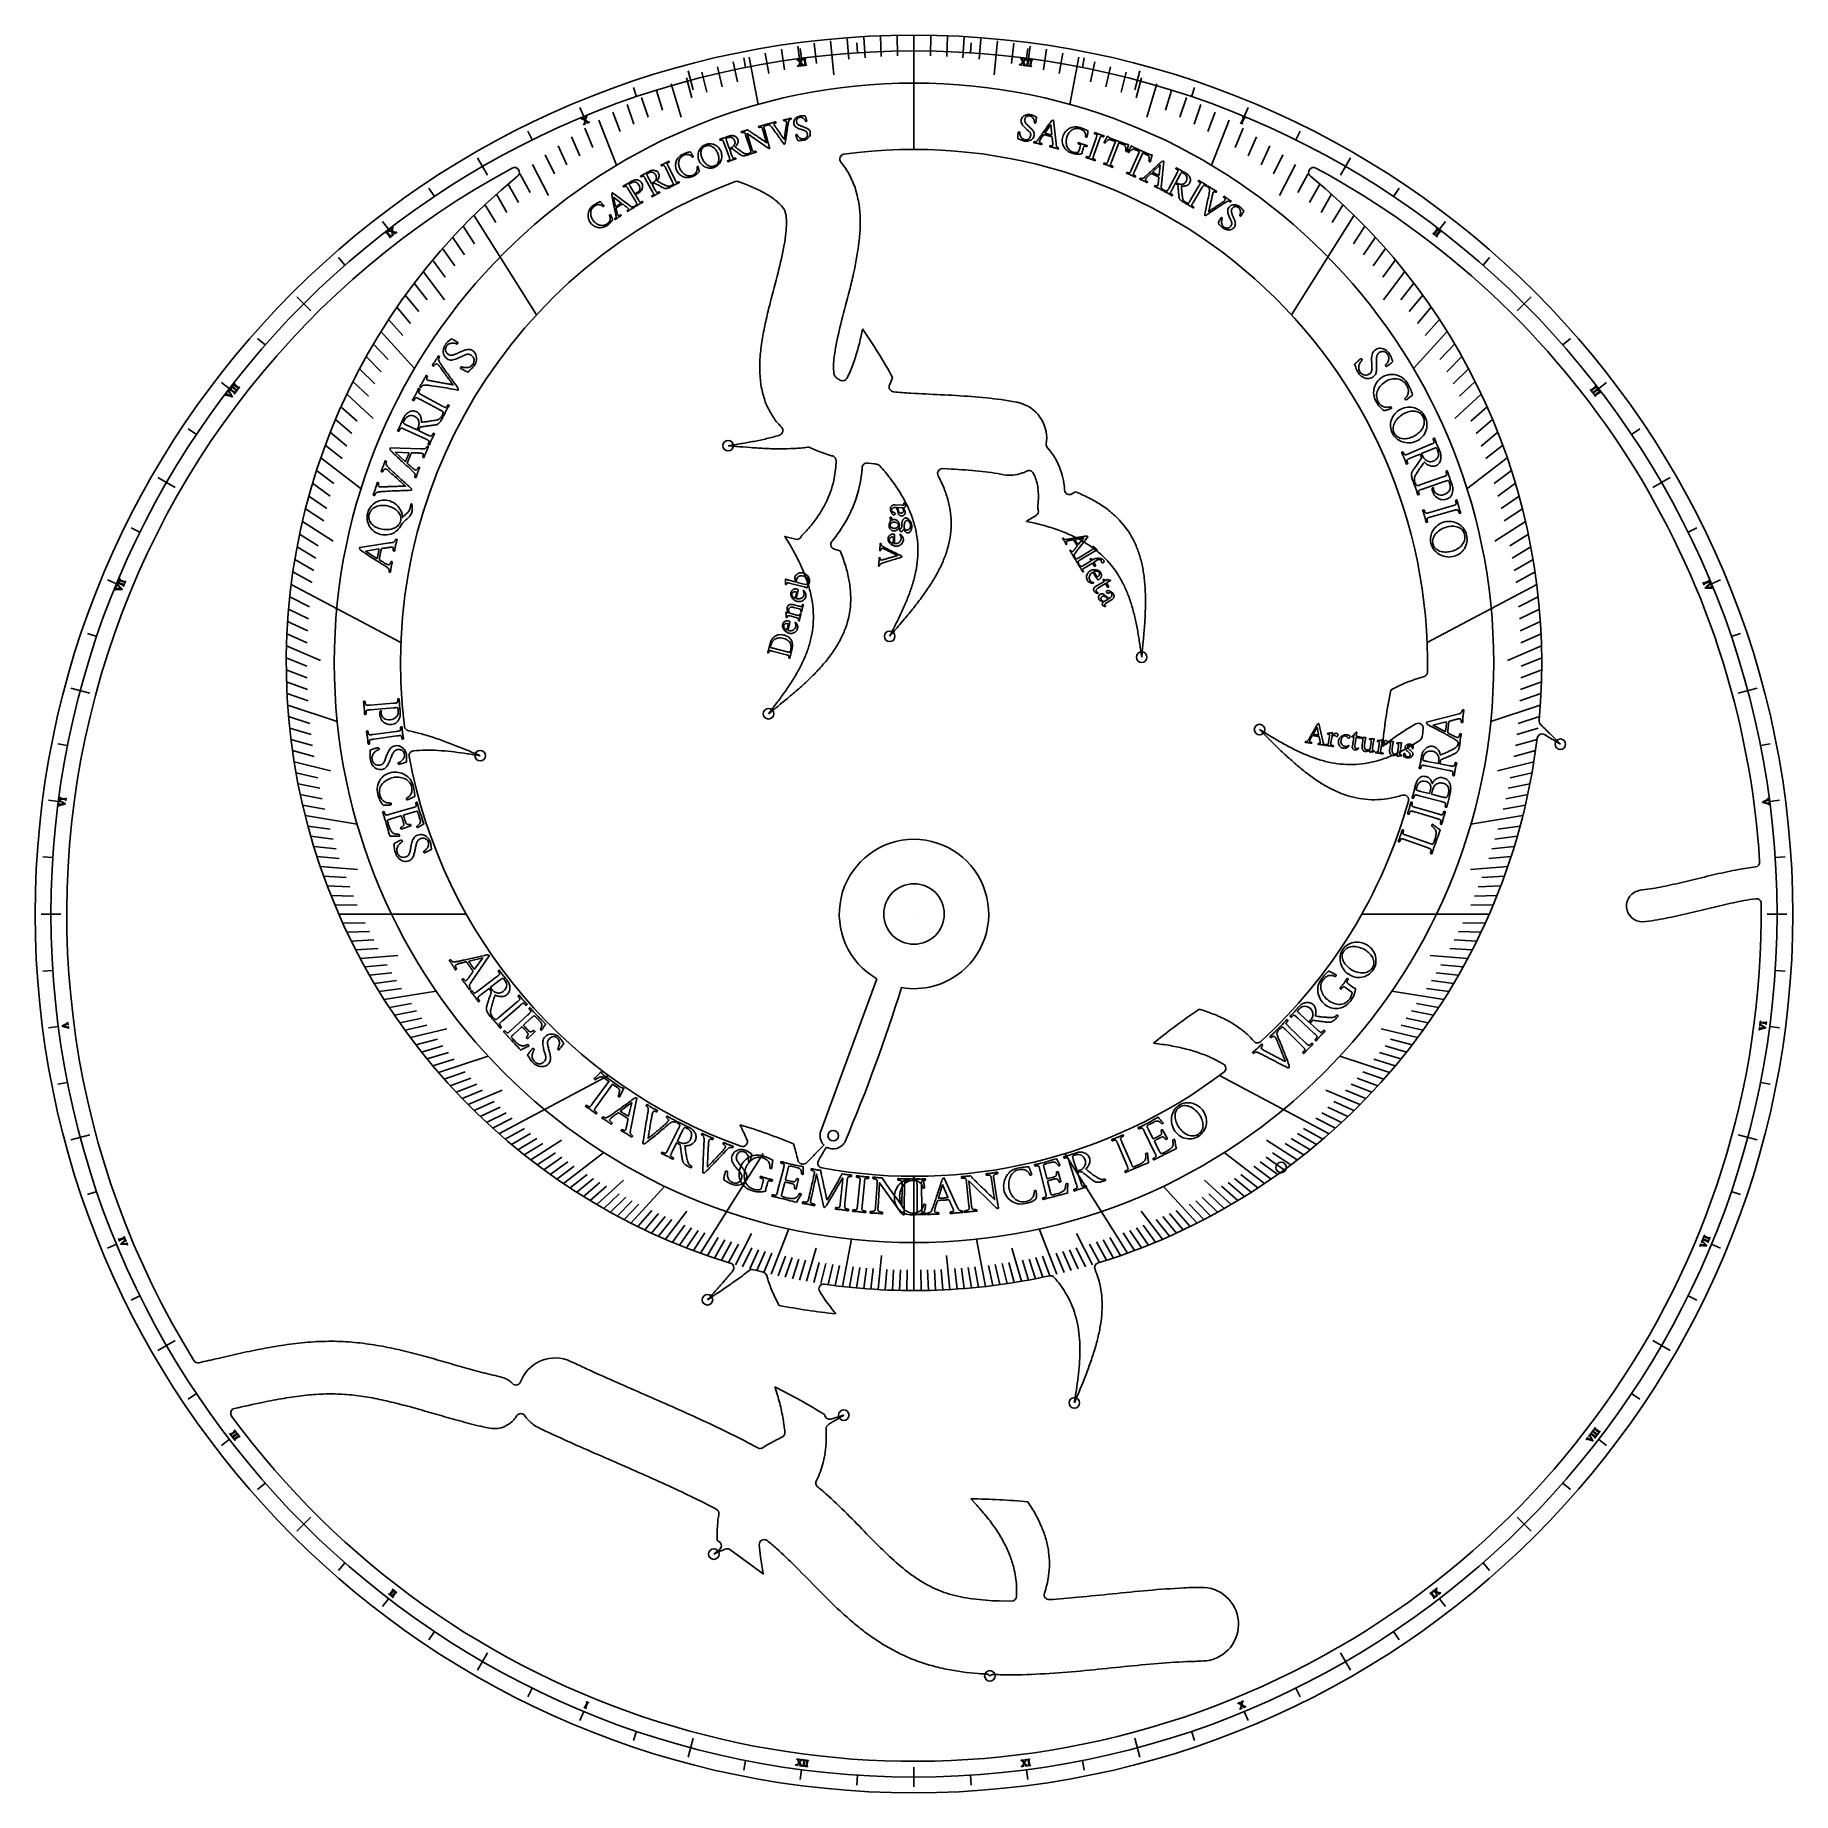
# Model space of a CAD drawing. Header units: millimetres. Extents: x -45 to 45, y -45 to 45.
import ezdxf

# ---------------------------------------------------------------- set-up
doc = ezdxf.new("R2010")
doc.units = ezdxf.units.MM
for name, color, linetype in [('CUT_INNER', 6, 'Continuous'), ('CUT_OUTER', 1, 'Continuous'), ('ENGRAVE', 7, 'Continuous'), ('ENGRAVE_FINE', 8, 'Continuous'), ('GUIDE', 3, 'Continuous'), ('TEXT', 5, 'Continuous')]:
    doc.layers.add(name, color=color, linetype=linetype)

msp = doc.modelspace()

# ---------------------------------------------------------------- linework, layer by layer
at = {"layer": 'CUT_INNER'}
for points in [[(-6.6626, 36.1013), (-6.6778, 36.1233), (-6.7814, 36.2577), (-6.7936, 36.2723)], [(-6.5482, 35.7441), (-6.5519, 35.7645), (-6.591, 35.9393), (-6.5986, 35.9661)], [(-2.7242, 29.5217), (-2.6337, 29.9519), (-2.6323, 29.9572)], [(-4.1246, 27.9742), (-4.124, 27.9581), (-4.1066, 27.706), (-4.1039, 27.6827)], [(-4.0263, 27.5081), (-4.0179, 27.4994), (-4.0008, 27.4833)], [(-6.9198, 24.509), (-6.8846, 24.5206)], [(-8.3633, 23.8834), (-8.7451, 23.913)], [(-5.1481, 23.8041), (-5.2926, 23.8761)], [(6.791, 24.2193), (6.7729, 24.0645)], [(-3.9912, 23.1015), (-3.9895, 23.208)], [(-2.0096, 23.0434), (-2.3722, 23.092)], [(1.9142, 22.7822), (1.472, 22.8059)], [(6.1627, 22.4584), (6.1091, 22.5664)], [(8.0887, 21.5078), (8.2619, 21.6122), (8.267, 21.615)], [(6.1968, 20.0088), (5.7677, 20.1043), (5.7624, 20.1058), (5.767, 20.1089), (6.2522, 20.4012)], [(-6.3832, 18.953), (-6.6156, 19.3261), (-6.6183, 19.331), (-6.6129, 19.3298), (-6.0645, 19.1884)], [(-4.1787, 19.1031), (-4.1999, 19.0781)], [(-4.0714, 18.6746), (-3.7922, 18.6026), (-3.7867, 18.6009)], [(-0.495, 15.0973), (-0.7426, 14.8051)], [(11.7686, 14.304), (11.7345, 13.9225)], [(-6.5508, 10.9805), (-6.8469, 10.7375)], [(32.5206, 9.0433), (32.2833, 9.1833)], [(-25.4806, 8.3706), (-25.6276, 8.3565)], [(-23.2789, 8.5471), (-22.9241, 8.4029)], [(18.5154, 8.6259), (18.2428, 8.8949)], [(24.3318, 8.8423), (23.9851, 8.572), (23.9806, 8.5689)], [(25.762, 8.8038), (25.9096, 8.9034)], [(-4.772, -11.1205), (-1.9236, -3.3681), (-1.9024, -3.3181)], [(12.2651, -6.6201), (12.2596, -6.6191)], [(-8.9202, -10.7921), (-8.9224, -10.7871)], [(-5.9734, -12.504), (-5.9559, -12.5953)], [(-4.9548, -12.1713), (-4.6858, -11.8987), (-4.6161, -11.829), (-4.6424, -11.8023)], [(-4.8226, -12.5073), (-4.8945, -12.6383)], [(-5.7596, -12.7933), (-5.7224, -12.8015)], [(-7.489, -18.6949), (-7.5397, -18.5155)], [(-9.6163, -19.109), (-9.9333, -19.3239)], [(-4.0151, -20.4642), (-4.0119, -20.4687)], [(-20.6096, -23.9922), (-20.5517, -24.0478)], [(-7.1189, -24.2156), (-7.1202, -24.2103)], [(8.6536, -23.9644), (8.5094, -24.3192)], [(-19.8953, -25.7418), (-19.928, -25.6933)], [(-4.57, -25.641), (-4.569, -25.6467)], [(-4.1714, -26.0092), (-4.3829, -26.1402)], [(-8.521, -27.056), (-7.9916, -27.3382)], [(-4.9791, -28.9747), (-5.0004, -29.0142)], [(3.2146, -30.2716), (2.9132, -29.9517), (2.9096, -29.9475)], [(-9.967, -32.1515), (-10.0778, -32.0706), (-10.0823, -32.067)], [(-7.7214, -33.7858), (-7.7207, -33.7913), (-7.7253, -33.7882), (-9.4271, -32.5457)], [(4.3651, -35.1761), (4.9957, -35.1826)], [(3.8965, -39.002), (3.8921, -39.0064), (3.8854, -39.0124), (3.8833, -39.0101)], [(4.1946, -38.9452), (4.0766, -38.9388)]]:
    msp.add_lwpolyline(points, dxfattribs=at)
msp.add_circle((0, 0), 1.55, dxfattribs=at)
for centre, radius, start, end in [((-3.5517, 38.6566), 0.25, 97.910156, 217.631047), ((0.0002, 12.8591), 26.2908, 358.956783, 97.840029), ((-0.0006, 0.0002), 43.3826, 118.306356, 211.806994), ((-20.4535, 37.9752), 0.25, 309.201402, 118.300781), ((-7.4888, 35.416), 4.8493, 33.29014, 39.552036), ((-9.6045, 34.6182), 7.073, 23.062034, 29.281499), ((20.4535, 37.9752), 0.25, 61.699219, 230.800781), ((0.0009, 0.0004), 43.3823, 3.530382, 61.693824), ((-0.0003, 12.859), 32.1407, 129.157158, 252.985591), ((-0.0002, 12.8592), 26.2907, 110.401335, 187.12707), ((-9.0771, 37.2668), 0.25, 70.257358, 110.566406), ((-11.9607, 28.9093), 9.0909, 62.391263, 70.944942), ((-10.4958, 31.8337), 5.8209, 57.156678, 61.828066), ((-5.6996, 36.2209), 2.8529, 20.007447, 24.168361), ((-9.8886, 35.1394), 7.1713, 10.22284, 16.673385), ((0.0006, 12.8591), 32.1404, 354.726319, 50.843138), ((-10.5321, 32.0638), 5.6494, 51.627535, 55.582169), ((-9.4334, 33.7333), 3.6627, 43.885776, 48.888714), ((-7.6325, 35.5594), 1.111, 21.471044, 29.192466), ((-4.7287, 35.9947), 1.943, 3.173494, 12.409271), ((-10.0005, 35.3909), 7.2468, 358.77, 5.633281), ((-13.0198, 35.5275), 6.494, 354.166821, 358.636402), ((-12.3407, 35.237), 5.8147, 1.340114, 5.003433), ((-12.9278, 35.5419), 10.177, 353.49941, 358.273748), ((-27.3123, 38.1105), 21.0193, 345.50411, 349.468836), ((-17.7811, 36.2049), 11.3011, 350.135645, 353.203451), ((-18.37, 36.3063), 15.6714, 347.059298, 352.97507), ((-1098.8151, 313.261), 1127.286, 345.5150929, 345.5964739), ((-28.3289, 38.3561), 25.8374, 345.591221, 347.574817), ((-1076.5597, 307.5368), 1108.0787, 345.5147561, 345.5977543), ((17.5492, 24.8548), 25.7307, 165.49681, 167.452485), ((7.4105, 26.9707), 15.3751, 166.941018, 170.140757), ((16.3606, 25.1445), 20.735, 165.396586, 169.31977), ((-26.8696, 13.2438), 29.4412, 28.896056, 34.589156), ((2.3386, 27.7516), 10.2449, 169.586523, 174.461298), ((5.8783, 27.2421), 10.0463, 169.996019, 173.236596), ((-14.4166, 32.1522), 11.9846, 343.232594, 347.321163), ((-0.8377, 27.987), 7.061, 173.875056, 181.14932), ((1.17, 27.8889), 5.2953, 174.186387, 179.076509), ((-8.389, 29.9495), 5.5602, 333.197896, 338.827875), ((-11.868, 31.383), 9.3225, 338.334549, 343.239986), ((0.2182, 28.0994), 8.1194, 181.792703, 187.268451), ((-0.5233, 28.5258), 7.4558, 191.243088, 196.747958), ((-3.4218, 27.8156), 0.695, 191.030978, 198.597747), ((-3.8464, 27.6817), 0.25, 200.545737, 223.991141), ((-2.7545, 29.0636), 2.0126, 231.738991, 237.586297), ((-3.3467, 28.2346), 0.9968, 240.781346, 246.787435), ((-3.6507, 27.5521), 0.25, 249.169393, 333.952517), ((-1.0231, 26.9879), 0.25, 155.105264, 264.475133), ((-5.788, 29.1902), 4.9993, 335.198688, 339.878872), ((-5.8164, 26.8608), 1.9087, 194.673225, 204.447877), ((0.7905, 44.8986), 18.2523, 264.221506, 267.032214), ((7.5599, 156.5717), 130.1297, 266.601399, 267.268863), ((-1.7406, -38.4604), 65.124, 85.873395, 87.271714), ((1.2125, 2.3045), 24.2523, 82.303916, 85.901676), ((2.0662, 9.3912), 17.1154, 79.368879, 81.958901), ((4.7023, 23.4081), 2.8527, 75.798659, 79.468629), ((4.91, 24.3533), 1.8857, 355.924307, 74.872132), ((-0.7404, 29.4372), 7.5998, 206.292059, 211.326078), ((-5.5696, 26.4235), 1.9087, 209.416015, 219.072281), ((-3.5846, 28.1804), 4.5586, 220.490859, 225.450227), ((-10.9432, 38.66), 14.7182, 280.773736, 283.344879), ((-9.8927, 34.2343), 10.1695, 283.341228, 286.997599), ((-6.9625, 24.7581), 0.25, 288.152725, 43.991141), ((-23.1676, 112.0825), 89.1547, 278.808557, 279.240659), ((-0.5436, 123.6113), 100.035, 264.854632, 265.297244), ((-12.9046, 48.9586), 25.2019, 279.255981, 280.777652), ((-6.2881, 51.8237), 28.0173, 265.752264, 267.305001), ((-6.771, 41.5206), 17.7028, 267.298416, 269.698907), ((-6.7972, 36.2051), 12.3872, 269.690649, 273.016601), ((-6.6255, 32.9769), 9.1545, 273.007013, 277.380538), ((-5.4044, 23.6512), 0.2511, 63.555909, 100.360977), ((-2.3597, 30.0426), 6.8333, 245.917381, 252.823209), ((-3.5662, 25.8588), 2.4812, 250.908587, 255.747238), ((-4.2395, 23.2119), 0.25, 359.104405, 75.541903), ((7.0213, 24.0356), 0.25, 173.347261, 220.275412), ((4.3456, 21.632), 3.3468, 19.039618, 42.057994), ((-9.1337, 23.3181), 5.1471, 347.426373, 357.58753), ((-9.0054, 23.2966), 6.3674, 336.729182, 353.965809), ((-6.5105, 23.0486), 3.8603, 353.73489, 357.237246), ((-2.4053, 22.8442), 0.25, 82.375687, 175.797182), ((-1.6569, 25.8012), 2.7802, 262.711649, 264.773249), ((-1.9343, 22.7837), 0.25, 40.429739, 84.475133), ((-10.4728, 15.2445), 11.6405, 37.368497, 41.421623), ((1.4586, 22.5562), 0.25, 86.932346, 208.094557), ((0.1285, -10.0598), 32.8905, 84.426502, 86.887881), ((1.9608, 8.6079), 14.1331, 79.254068, 84.469296), ((4.9087, 24.3622), 1.895, 260.501861, 288.564709), ((4.5771, 25.199), 2.7943, 289.546805, 293.216775), ((5.3647, 23.371), 0.8038, 292.992753, 300.391029), ((5.8852, 22.455), 0.25, 26.438674, 117.097261), ((4.0384, 21.5226), 3.6729, 10.583862, 19.088345), ((-9.0622, 23.3136), 5.0763, 333.594725, 347.300181), ((-8.6269, 16.6466), 9.3225, 32.499939, 37.405376), ((-7.03, 17.6636), 7.4292, 26.754566, 32.502024), ((-4.6424, 19.3129), 6.6595, 21.875348, 27.991883), ((-3.5274, 19.7614), 5.4577, 14.806424, 21.867213), ((4.2159, 21.5774), 2.1369, 15.389958, 24.348327), ((3.8548, 21.4796), 2.511, 7.103073, 15.356339), ((3.2349, 21.4029), 3.1356, 359.769422, 7.093351), ((3.6611, 21.4485), 4.0574, 3.547059, 10.633776), ((7.9597, 21.722), 0.25, 185.144633, 301.070845), ((5.1816, 13.8492), 8.3563, 63.135673, 68.331297), ((-9.5543, 23.5519), 5.623, 327.203964, 333.650492), ((-9.3456, 23.4409), 6.737, 330.153376, 336.745524), ((-5.8791, 18.2447), 6.14, 20.22035, 26.747112), ((-2.8279, 19.9483), 4.7336, 6.994076, 14.78263), ((7.0725, 20.8611), 0.7329, 175.177072, 181.07517), ((6.9713, 20.8558), 0.6317, 180.767529, 196.286426), ((2.146, 21.4115), 4.2245, 353.355847, 359.711953), ((5.9503, 15.3619), 6.6595, 57.038228, 63.154763), ((6.6035, 16.3706), 5.4577, 49.969304, 57.030093), ((-11.0835, 24.6934), 7.5339, 315.666226, 321.155289), ((-10.1537, 23.9394), 6.3368, 321.19179, 327.194112), ((-9.8498, 23.7317), 7.319, 323.945057, 330.142614), ((-5.1299, 18.5227), 5.3409, 13.085267, 20.200397), ((-2.5097, 19.9903), 4.4127, 350.764027, 6.956233), ((3.4294, 8.3481), 11.9846, 72.560863, 76.649432), ((6.1231, 20.6154), 0.25, 301.070845, 14.658474), ((7.0677, 16.9263), 4.7336, 42.156957, 49.94551), ((7.3037, 17.1439), 4.4127, 25.926907, 42.119114), ((-16.643, 12.7589), 11.9846, 27.031921, 31.12049), ((-6.0021, 19.4308), 0.2502, 255.559935, 332.589986), ((-5.1821, 18.9524), 0.6995, 137.11502, 148.720783), ((-4.009, 18.9167), 0.25, 139.786191, 255.541903), ((-10.2056, 23.9785), 7.7519, 321.029084, 324.018083), ((-4.7348, 18.6157), 4.935, 358.405272, 13.071926), ((-2.968, 20.0641), 4.8768, 343.394234, 350.772831), ((4.2284, 10.8874), 9.3225, 67.662819, 72.568256), ((4.9482, 12.6385), 7.4292, 61.917446, 67.664904), ((5.5544, 13.7764), 6.14, 55.38323, 61.909992), ((6.8865, 16.9403), 4.8768, 18.557114, 25.935711), ((-14.2712, 13.9677), 9.3225, 22.133877, 27.039313), ((-11.4899, 15.3624), 8.3563, 17.606731, 22.802355), ((-5.15, 18.6284), 5.3504, 351.733156, 358.392855), ((-5.0233, 20.8399), 7.077, 331.504447, 336.909311), ((-3.7703, 20.3052), 5.7146, 336.913319, 343.37641), ((6.0068, 14.435), 5.3409, 48.248147, 55.363277), ((6.2762, 14.7386), 4.935, 33.568152, 48.234806), ((6.0917, 16.6753), 5.7146, 12.076199, 18.53929), ((-12.5173, 14.6808), 7.4292, 16.388504, 22.135961), ((-9.8719, 15.8735), 6.6595, 11.509286, 17.625821), ((-8.6944, 16.1141), 5.4577, 4.440362, 11.501151), ((-7.424, 19.1129), 7.6782, 341.162752, 345.915329), ((-5.9918, 18.7527), 6.2013, 345.922724, 351.71452), ((-6.8589, 21.8355), 9.1652, 327.173851, 331.509068), ((5.9295, 14.5099), 5.3504, 26.896037, 33.555735), ((4.7594, 16.3908), 7.077, 6.667327, 12.072191), ((2.6854, 16.1476), 9.1652, 2.336731, 6.671948), ((-11.2807, 15.0453), 6.14, 9.854288, 16.381049), ((-7.9727, 16.1721), 4.7336, 356.628014, 4.416568), ((-9.782, 19.9173), 10.1695, 337.506618, 341.162988), ((-13.8615, 26.7138), 17.7028, 321.463805, 323.864296), ((-9.5674, 23.5806), 12.3872, 323.856038, 327.181991), ((5.1697, 14.1268), 6.2013, 21.085604, 26.8774), ((3.7914, 13.5964), 7.6782, 16.325632, 21.078209), ((-0.5339, 16.0145), 12.3872, 359.018918, 2.344871), ((-10.0883, 15.2043), 4.935, 348.03921, 2.705863), ((-10.4937, 15.1839), 5.3409, 2.719205, 9.834335), ((-7.6521, 16.1561), 4.4127, 340.397965, 356.590171), ((-23.4824, 26.0958), 25.2019, 333.421371, 334.943041), ((-13.9849, 21.6566), 14.7182, 334.939126, 337.510269), ((-21.9316, 33.1373), 28.0173, 319.917654, 321.470391), ((1.4005, 12.896), 10.1695, 12.669498, 16.325868), ((-5.8487, 16.1029), 17.7028, 356.626686, 359.027176), ((-8.0897, 16.3111), 4.8768, 333.028171, 340.406769), ((-80.6661, 54.7312), 89.1547, 332.973946, 333.406049), ((-76.7674, 79.8222), 100.035, 319.020022, 319.462634), ((-3.0372, 11.8975), 14.7182, 10.102006, 12.673149), ((-13.3581, 10.0569), 25.2019, 8.584251, 10.105921), ((-16.1455, 16.7066), 28.0173, 355.080534, 356.633271), ((-11.3001, 15.5653), 6.2013, 335.556661, 341.348458), ((-10.4945, 15.2915), 5.3504, 341.367094, 348.026793), ((-9.9719, 17.4441), 7.077, 321.138385, 326.543249), ((-8.8355, 16.6927), 5.7146, 326.547257, 333.010348), ((-76.598, 0.5347), 89.1547, 8.136827, 8.568929), ((-87.8607, 23.2923), 100.035, 354.182902, 354.625514), ((-12.6442, 16.1773), 7.6782, 330.79669, 335.549267), ((-11.5984, 18.7538), 9.1652, 316.807789, 321.143006), ((-18.6403, 19.8601), 14.7182, 324.573064, 327.144206), ((-14.8189, 17.3928), 10.1695, 327.140556, 330.796926), ((-17.6089, 24.8125), 17.7028, 311.097743, 313.498234), ((-13.9487, 20.9578), 12.3872, 313.489976, 316.815928), ((28.4382, 4.1403), 8.3563, 113.627328, 118.822952), ((27.7602, 5.6958), 6.6595, 107.529884, 113.646418), ((26.9391, 8.4641), 3.7728, 103.0118, 108.301955), ((26.0366, 12.3843), 0.25, 282.249248, 359.121094), ((-27.184, 25.9357), 25.2019, 323.055309, 324.576979), ((-24.3915, 32.5832), 28.0173, 309.551592, 311.104328), ((53.2818, 5.7005), 29.4412, 168.715981, 174.409081), ((-78.2818, 64.3932), 89.1547, 322.607884, 323.039987), ((-69.9319, 88.3731), 100.035, 308.65396, 309.096572), ((32.2539, 9.8828), 0.25, 174.903701, 225.963187), ((-25.8397, 9.6287), 0.25, 187.207031, 258.605052), ((-27.1867, 2.5207), 6.9845, 74.986734, 79.293107), ((-28.5132, -2.717), 12.3872, 72.010574, 75.336526), ((-30.1524, -7.7735), 17.7028, 69.618341, 72.018832), ((64.11, 85.5635), 89.1547, 238.628482, 239.060585), ((88.8334, 79.7748), 100.035, 224.674557, 225.117169), ((31.224, 30.7138), 25.2019, 239.075906, 240.597577), ((31.5678, -0.7112), 11.9846, 123.052519, 127.141088), ((30.0115, 1.6907), 9.1226, 118.184994, 123.087264), ((25.8252, 9.5136), 0.25, 352.792969, 119.325839), ((25.7696, 9.1106), 0.25, 304.035489, 351.738281), ((1.5682, 12.6506), 24.7089, 351.678805, 352.632789), ((32.1563, 8.968), 0.25, 59.453586, 173.144531), ((9.4045, -13.9451), 32.7631, 45.05171, 46.202662), ((-13.3166, -67.4258), 89.1547, 58.628482, 59.060585), ((-38.0401, -61.6371), 100.035, 44.674557, 45.117169), ((-25.6038, 8.1076), 0.25, 95.47211, 190.371094), ((-24.9357, 0.7118), 7.6782, 89.317287, 94.069865), ((-24.9653, -1.7794), 10.1695, 85.661153, 89.317524), ((-25.3085, -6.3151), 14.7182, 83.093662, 85.664804), ((-33.7416, -17.4433), 28.0173, 68.072189, 69.624926), ((-26.5674, -16.7229), 25.2019, 81.575906, 83.097577), ((-61.0168, -84.0955), 100.035, 67.174557, 67.617169), ((-35.96, -79.9823), 89.1547, 81.128482, 81.560585), ((0.0007, 12.8585), 32.1401, 287.051079, 353.101038), ((38.1278, 28.6339), 28.0173, 225.572189, 227.124926), ((26.078, 21.58), 14.7182, 240.593662, 243.164804), ((31.1113, 21.0737), 17.7028, 227.118341, 229.518832), ((24.0252, 17.5209), 10.1695, 243.161153, 246.817524), ((23.0445, 15.2307), 7.6782, 246.817287, 251.569865), ((21.5695, 14.9476), 7.4292, 292.409102, 298.156559), ((20.6764, 16.617), 9.3225, 298.154474, 303.059911), ((-0.0002, 12.8589), 26.2907, 190.51136, 250.296053), ((27.6618, 17.0294), 12.3872, 229.510574, 232.836526), ((22.5768, 13.8298), 6.2013, 251.577259, 257.369055), ((22.3891, 12.9999), 5.3504, 257.387692, 264.04739), ((22.3449, 12.5869), 4.935, 264.059807, 278.726461), ((22.2821, 12.9879), 5.3409, 278.739803, 285.854932), ((22.0617, 13.756), 6.14, 285.874886, 292.401647), ((25.7164, 14.4609), 9.1652, 232.828386, 237.163603), ((24.5846, 12.7061), 7.077, 237.158983, 242.563846), ((23.9565, 11.4971), 5.7146, 242.567854, 249.030945), ((0.0021, 12.8576), 26.2884, 312.467689, 344.371259), ((23.6553, 10.7154), 4.8768, 249.048769, 256.427366), ((23.547, 10.264), 4.4127, 256.418562, 272.610769), ((23.5293, 10.5844), 4.7336, 272.648612, 280.437165), ((23.4465, 11.0619), 5.2181, 280.380929, 287.43397), ((25.0779, 5.8429), 0.25, 344.355469, 105.773814), ((0.0001, 0.0001), 3.8249, 309.349745, 240.170814), ((67.4384, -111.0747), 116.1436, 103.129874, 103.723475), ((47.1731, -24.1316), 26.8699, 100.614379, 103.160609), ((44.1755, -7.7883), 10.2542, 96.125474, 100.972728), ((43.0514, 2.6556), 0.25, 276.877999, 3.691406), ((37.2927, 0.4123), 0.8082, 98.098504, 272.092664), ((38.5015, -6.4979), 7.8229, 95.964516, 99.734004), ((34.6249, 19.9429), 18.91, 279.323704, 282.606885), ((26.4848, 56.6004), 56.4605, 282.549056, 283.7294), ((0.0001, -0.0001), 43.3831, 216.352836, 0.709169), ((26.5989, 56.1147), 57.5783, 282.527713, 283.72876), ((67.6481, -111.951), 115.4278, 103.137711, 103.723836), ((47.2103, -24.3079), 25.4332, 100.676915, 103.177686), ((43.9457, -6.4432), 7.2737, 96.676721, 101.477871), ((43.1299, 0.533), 0.25, 0.878906, 96.877999), ((36.8684, 5.444), 5.8569, 274.443993, 280.408321), ((34.6583, 19.7696), 20.3503, 279.241508, 282.573344), ((0.0004, -0.0008), 3.8241, 260.405514, 309.354677), ((-81.6063, 21.5093), 84.8242, 336.990557, 342.660295), ((30.9505, -29.3664), 29.4412, 123.715981, 129.409081), ((12.2802, -12.9026), 8.3563, 68.627328, 73.822952), ((12.9007, -11.3233), 6.6595, 62.529884, 68.646418), ((13.4544, -10.2566), 5.4577, 55.46096, 62.521748), ((13.8633, -9.6591), 4.7336, 47.648612, 55.437165), ((14.6687, -8.8154), 3.5676, 40.143962, 48.080801), ((10.8096, -20.1617), 13.6197, 80.18659, 83.865405), ((11.336, -17.1321), 10.5446, 75.709112, 80.19926), ((11.8929, -14.9489), 8.2915, 70.386648, 75.714357), ((12.4211, -13.4659), 6.7172, 64.232263, 70.384482), ((17.5829, -6.3495), 0.25, 221.563279, 312.363281), ((13.262, -11.7806), 4.834, 57.74342, 64.52439), ((15.7131, -7.9069), 0.25, 307.089844, 58.978763), ((0.0003, 12.8577), 26.2896, 259.655548, 307.115073), ((-17.452, -38.9657), 29.4412, 67.465981, 73.159081), ((-20.572, -16.8962), 13.1539, 23.96994, 27.648756), ((-8.7794, -11.6573), 0.25, 250.136719, 24.834274), ((-4.1384, -11.3533), 0.675, 159.825767, 221.700767), ((-4.1382, -11.3534), 0.6748, 238.827525, 334.208476), ((-14.1355, -14.2951), 8.3563, 12.377328, 17.572952), ((-5.7101, -12.548), 0.2503, 190.893954, 258.593579), ((15.0532, -31.7837), 28.0173, 135.572189, 137.124926), ((17.0528, -24.834), 25.1094, 149.07736, 150.598975), ((-5.6684, -12.557), 0.2504, 257.546468, 319.177188), ((-4.6754, -12.7587), 0.25, 151.228216, 259.628906), ((-9.4783, -18.114), 0.25, 321.258668, 72.949219), ((9.4982, -18.1078), 0.25, 107.053492, 203.127141), ((-28.8005, -2.3354), 25.2019, 317.825906, 319.347577), ((-20.3939, -9.5443), 14.1276, 319.317223, 321.854248), ((-25.4137, 4.0299), 28.0173, 304.322189, 305.874926), ((-18.678, -5.2596), 16.5427, 305.825964, 308.225143), ((-8.2893, -18.4532), 0.25, 75.066098, 127.677122), ((-0.7836, 9.8131), 28.9958, 255.129616, 256.158892), ((-7.7803, -18.5835), 0.25, 15.773814, 76.113281), ((-1.1388, -16.6891), 6.6595, 197.529884, 203.646418), ((0.0003, 12.8506), 32.1325, 261.802121, 282.457731), ((6.9859, -18.7695), 0.25, 39.914597, 102.480469), ((3.1608, -22.1675), 5.3663, 31.248121, 41.537132), ((6.1609, -19.6167), 3.4126, 16.389603, 24.416381), ((5.1697, -19.953), 4.4586, 8.960209, 16.941284), ((-76.1805, 40.6193), 89.1547, 317.378482, 317.810585), ((-65.6798, 63.7383), 100.035, 303.424557, 303.867169), ((0.4166, -16.011), 8.3563, 203.627328, 208.822952), ((-4.6175, -19.201), 0.25, 81.742571, 211.784988), ((1.0547, -15.7296), 6.9002, 211.477999, 215.802568), ((6.5895, -11.918), 13.6197, 215.18659, 218.865405), ((3.5286, -21.9422), 4.935, 16.559807, 31.226461), ((4.7562, -20.0154), 4.8768, 1.548769, 8.927366), ((-1.1436, 8.8325), 29.4412, 258.715981, 264.409081), ((3.1301, -22.0595), 5.3504, 9.887692, 16.54739), ((2.5614, -19.9186), 7.077, 349.658983, 355.063846), ((3.9187, -20.0362), 5.7146, 355.067854, 1.530945), ((2.2915, -22.2036), 6.2013, 4.077259, 9.869055), ((0.507, -19.5445), 9.1652, 345.328386, 349.663603), ((-14.7684, -111.912), 91.569, 102.425649, 103.172675), ((-25.606, -62.7135), 41.191, 100.753949, 102.429026), ((-28.4621, -47.6607), 25.8696, 98.078675, 100.760143), ((-29.5219, -40.1771), 18.3114, 94.289926, 98.086291), ((-29.8509, -35.7852), 13.9071, 89.286533, 94.291665), ((-29.8794, -35.1431), 13.2654, 84.014107, 89.129096), ((-30.1538, -37.7381), 15.8749, 79.865119, 84.005855), ((-31.017, -42.5597), 20.7732, 76.778669, 79.861398), ((-33.4322, -52.8343), 31.3279, 74.776148, 76.776408), ((-1.6729, -22.278), 10.1695, 355.661153, 359.317524), ((0.8183, -22.3076), 7.6782, 359.317287, 4.069865), ((-2.6105, -18.7301), 12.3872, 342.010574, 345.336526), ((-36.6559, -22.7332), 0.25, 211.816406, 283.062591), ((-124.014, 354.662), 387.624, 283.033095, 283.179348), ((-42.8796, -87.5427), 67.299, 73.864554, 74.774698), ((66.4768, 290.3975), 326.1442, 253.861822, 254.045815), ((-10.5986, 20.7869), 45.7329, 254.044712, 255.326053), ((-18.3803, -24.6188), 1.8861, 65.015247, 154.858132), ((-22.06, -33.3562), 11.3655, 63.023986, 66.805566), ((23.893, 65.2973), 97.4732, 245.256948, 246.134285), ((-6.2086, -21.9348), 14.7182, 353.093662, 355.664804), ((-17.3368, -13.5016), 28.0173, 338.072189, 339.624926), ((-7.667, -17.0909), 17.7028, 339.618341, 342.018832), ((-15.9646, 0.3224), 24.5767, 255.342153, 257.705035), ((-21.501, -25.0052), 1.3491, 65.500032, 77.022061), ((-21.7809, -25.5581), 1.9685, 61.091582, 64.761553), ((-21.4923, -24.9932), 1.3346, 48.592907, 60.211715), ((-20.3786, -23.8674), 0.25, 226.179993, 337.712284), ((-17.8589, -24.8204), 2.4439, 155.773859, 159.443829), ((395.4324, 910.7624), 1020.9732, 246.2633045, 246.4349757), ((-20.2321, -50.5706), 29.4412, 57.860696, 63.553797), ((-20.0712, -28.4266), 13.6197, 14.331305, 18.01012), ((-16.6164, -20.6758), 25.2019, 351.575906, 353.097577), ((-21.5839, -81.6049), 57.8108, 101.744887, 103.209898), ((-27.3609, -53.8396), 29.4509, 99.596727, 101.736386), ((-29.0996, -43.5351), 19.0008, 96.431617, 99.607415), ((-29.7397, -37.8315), 13.2613, 92.122606, 96.44408), ((-29.8631, -34.7091), 10.1365, 86.678989, 92.079005), ((-29.9628, -36.1809), 11.6116, 81.907012, 86.608611), ((-30.4615, -39.6742), 15.1404, 78.2307, 81.899863), ((-31.8694, -46.4347), 22.0458, 75.645201, 78.232266), ((-36.2809, -63.6764), 39.843, 74.182205, 75.646549), ((-63.5991, -140.9523), 126.5522, 65.602291, 66.305069), ((-17.0912, -27.6677), 10.5446, 9.853827, 14.343975), ((-83.989, 13.7735), 100.035, 337.174557, 337.617169), ((-79.8758, -11.2832), 89.1547, 351.128482, 351.560585), ((-34.7386, -25.5674), 0.25, 102.988557, 216.386719), ((-69.9314, -182.4616), 163.3026, 73.815842, 74.182913), ((-1.0933, 54.745), 83.6906, 253.819534, 254.546996), ((-14.3054, 6.9499), 34.103, 254.546422, 256.424011), ((-21.4991, -25.0036), 1.3472, 257.281216, 313.308568), ((-21.9478, -24.5731), 1.9685, 314.216582, 317.886553), ((-21.4177, -25.0685), 1.2431, 318.439174, 329.5527), ((-20.1353, -25.833), 0.25, 33.962284, 147.429993), ((-18.3897, -24.6283), 1.8726, 216.486173, 228.004014), ((-17.8062, -23.914), 2.7943, 228.911828, 232.581798), ((-40.768, -90.6218), 71.2854, 64.352651, 65.604191), ((-13.9513, -27.1453), 7.3616, 4.728061, 10.030259), ((-4.32, -25.6236), 0.2501, 185.301181, 287.296729), ((22.1845, -110.179), 88.362, 106.963289, 107.404267), ((42.2312, -102.1366), 89.1547, 120.931817, 121.36392), ((-20.2724, -18.4602), 8.0039, 255.246888, 259.027951), ((-18.3784, -24.6184), 1.8874, 233.384035, 244.832531), ((13.6644, 42.8823), 76.6073, 244.611718, 245.759855), ((41.66, 105.0386), 144.7775, 245.756576, 246.37033), ((-30.9379, -70.1541), 48.5794, 62.519459, 64.355624), ((-2.9316, -34.998), 9.0557, 115.012598, 119.479925), ((-6.8635, -26.5638), 0.25, 294.323962, 5.799254), ((-10.4837, -26.7406), 5.9925, 353.250641, 359.855349), ((-4.2513, -26.3527), 0.25, 121.756921, 184.069904), ((-8.936, -26.6715), 4.4455, 358.914479, 3.883038), ((-218.0948, -491.551), 505.9084, 66.155079, 66.500733), ((-7.874, -27.1176), 0.25, 241.93561, 303.55284), ((-5.2473, -31.0309), 4.4631, 118.663208, 123.888098), ((-9.5392, -26.851), 5.0416, 345.771887, 353.234926), ((-8.9673, -26.9989), 4.4508, 333.645549, 345.807659), ((-49.3567, -109.2902), 88.062, 65.058063, 66.025831), ((-35.1933, -78.843), 54.4817, 63.535822, 65.061129), ((-4.7804, -29.1329), 0.25, 151.647851, 229.888658), ((-13.2783, -39.5912), 13.2257, 48.506926, 50.923365), ((-21.5995, -48.8632), 25.6838, 44.952557, 48.306293), ((-21.5722, -51.7731), 24.1787, 61.740383, 63.844806), ((-10.242, -30.6968), 0.25, 351.373565, 61.933929), ((2.7885, -59.3885), 29.4412, 84.071277, 89.764377), ((-5.6218, -38.3677), 11.9846, 38.407814, 42.496383), ((-1.0835, -34.799), 8.3563, 28.982623, 34.178248), ((-1.7277, -31.9027), 8.3563, 175.930663, 181.126288), ((-4.5534, -31.6695), 5.5213, 170.248265, 176.263374), ((-73.8079, -100.9629), 99.4408, 44.123746, 44.943517), ((-3.5351, -36.7148), 9.3225, 33.509769, 38.415206), ((0.4019, -33.9788), 6.6595, 22.885179, 29.001714), ((1.5088, -33.5107), 5.4577, 15.816255, 22.877044), ((-10.1144, -32.3534), 0.25, 308.095518, 53.865835), ((-7.6752, -32.2814), 0.25, 52.9041, 184.088323), ((0.1564, -31.8176), 8.0954, 183.410526, 187.848166), ((-11.9131, -37.7976), 7.2061, 47.460988, 52.481625), ((27.7642, -2.4703), 42.043, 224.10496, 225.935651), ((-1.9563, -35.6698), 7.4292, 27.764397, 33.511854), ((-0.8159, -35.0685), 6.14, 21.230181, 27.756942), ((2.2049, -33.3114), 4.7336, 8.003907, 15.792461), ((-42.9762, 41.4559), 81.1246, 293.793504, 294.234482), ((-40.5614, 6.4663), 49.5855, 307.687414, 308.107662), ((-9.5745, -32.7476), 0.25, 53.865835, 114.150304), ((5.6403, -31.1477), 13.6197, 187.489925, 191.168741), ((-21.4024, -48.6611), 21.6291, 44.921084, 48.395819), ((9.2277, -21.632), 15.3827, 225.910713, 230.511485), ((-0.0717, -34.7775), 5.3409, 14.095098, 21.210228), ((2.5223, -33.2639), 4.4127, 351.773858, 7.966064), ((1072.7002, 1026.8361), 1512.5666, 224.5027764, 224.5818858), ((4.9918, -26.7778), 8.7177, 230.489646, 237.86303), ((5.2152, -26.1416), 9.3764, 238.775283, 242.043005), ((0.3151, -34.6782), 4.9416, 3.036066, 14.071507), ((2.0235, -33.1912), 4.9167, 341.122953, 351.767767), ((14.9203, -15.5354), 27.4954, 224.703268, 226.324823), ((4.5651, -26.8888), 8.4147, 243.567824, 247.150404), ((4.4872, -26.3212), 8.9123, 249.029494, 252.488026), ((4.0244, -27.1428), 7.9918, 253.879863, 262.563048), ((4.7092, -22.0732), 13.1074, 262.462808, 268.495311), ((4.9983, -34.9327), 0.25, 269.407955, 357.653396), ((0.8901, -34.666), 4.3668, 356.364907, 3.275575), ((6.9146, -34.8558), 0.25, 162.819033, 274.208482), ((3.5719, 14.7753), 49.9935, 273.854908, 275.5541), ((-15.091, 210.0851), 246.193, 275.477779, 275.891002), ((22.8683, -157.7987), 123.6441, 95.048035, 95.891247), ((16.1987, -82.1877), 47.7394, 92.862369, 95.059335), ((14.5989, -44.7963), 10.3184, 88.58999, 94.358487), ((14.7319, -36.3632), 1.886, 272.112305, 86.323038), ((9.33, -21.5312), 19.2986, 226.035976, 228.31712), ((6.5964, -24.7107), 15.1063, 228.04093, 231.017952), ((5.0649, -26.6898), 12.6046, 230.770212, 234.437869), ((4.2055, -27.9545), 11.076, 234.249422, 238.530478), ((3.6694, -28.872), 10.0137, 238.405975, 243.270242), ((3.4089, -29.4164), 9.4102, 243.196062, 248.519413), ((3.56, -28.9681), 9.8828, 248.655889, 253.783645), ((4.0318, -27.0749), 11.8326, 254.150215, 258.397047), ((4.3918, -24.9705), 13.9667, 258.686757, 265.485851), ((-14.738, 206.5499), 246.4126, 275.470291, 275.890991), ((22.9708, -158.8627), 120.9405, 95.062058, 95.893447), ((16.2239, -82.541), 44.3212, 92.91452, 95.079652), ((13.791, -21.3046), 16.9735, 270.605435, 273.412674), ((3.9612, -31.2595), 7.6636, 264.994358, 268.072729), ((3.6905, -39.1668), 0.2484, 39.104046, 87.006934), ((4.0631, -39.1884), 0.25, 86.917795, 131.793208), ((4.9024, -18.4849), 20.4725, 268.018686, 270.563302), ((4.7975, -6.5454), 32.4125, 270.541204, 273.771408), ((2.9544, 21.7185), 60.7363, 273.752607, 275.477918)]:
    msp.add_arc(centre, radius, start, end, dxfattribs=at)
at = {"layer": 'CUT_OUTER'}
msp.add_circle((0, 0), 45, dxfattribs=at)
at = {"layer": 'ENGRAVE'}
for points in [[(0, 45), (0, 39.15)], [(0, 44.7), (0, 43.6832)], [(-8.4408, 43.8719), (-7.9751, 41.4516)], [(8.4408, 43.8719), (7.9751, 41.4516)], [(-11.5692, 43.1769), (-11.3061, 42.1948)], [(11.5692, 43.1769), (11.3061, 42.1948)], [(-16.1442, 40.6512), (-15.2264, 38.3403)], [(16.1442, 40.6512), (15.2264, 38.3403)], [(-22.35, 38.7113), (-21.8416, 37.8308)], [(22.35, 38.7113), (21.8416, 37.8308)], [(-22.5369, 35.7748), (-19.3282, 30.6814)], [(22.5369, 35.7748), (19.3282, 30.6814)], [(-31.6077, 31.6077), (-30.8887, 30.8887)], [(31.6077, 31.6077), (30.8887, 30.8887)], [(-27.3018, 29.8195), (-25.5728, 27.9311)], [(27.3018, 29.8195), (25.5728, 27.9311)], [(-30.377, 23.3604), (-28.3137, 21.7737)], [(30.377, 23.3604), (28.3137, 21.7737)], [(-38.7113, 22.35), (-37.8308, 21.8416)], [(38.7113, 22.35), (37.8308, 21.8416)], [(-31.8893, 16.8736), (-26.2703, 13.9004)], [(31.8893, 16.8736), (26.2703, 13.9004)], [(-43.1769, 11.5692), (-42.1948, 11.3061)], [(43.1769, 11.5692), (42.1948, 11.3061)], [(-32.0682, 10.697), (-29.5311, 9.8507)], [(32.0682, 10.697), (29.5311, 9.8507)], [(-31.1748, 5.0379), (-28.5141, 4.6079)], [(31.1748, 5.0379), (28.5141, 4.6079)], [(-44.7, 0), (-43.6832, 0)], [(-29.4565, 0), (-22.9316, 0)], [(29.4565, 0), (22.9316, 0)], [(44.7, 0), (43.6832, 0)], [(-27.1246, -4.3833), (-24.4639, -3.9534)], [(27.1246, -4.3833), (24.4639, -3.9534)], [(-24.3483, -8.1219), (-21.8113, -7.2756)], [(24.3483, -8.1219), (21.8113, -7.2756)], [(-21.2577, -11.2481), (-15.6388, -8.2749)], [(21.2577, -11.2481), (15.6388, -8.2749)], [(-43.1769, -11.5692), (-42.1948, -11.3061)], [(43.1769, -11.5692), (42.1948, -11.3061)], [(-17.9491, -13.8032), (-15.8858, -12.2164)], [(-10.9383, -17.3634), (-7.7297, -12.27)], [(10.9383, -17.3634), (7.7297, -12.27)], [(17.9491, -13.8032), (15.8858, -12.2164)], [(0, -19.2819), (0, -13.4319)], [(-14.4926, -15.8291), (-12.7637, -13.9407)], [(14.4926, -15.8291), (12.7637, -13.9407)], [(-7.322, -18.4368), (-6.4042, -16.1259)], [(7.322, -18.4368), (6.4042, -16.1259)], [(-3.6693, -19.0718), (-3.2037, -16.6515)], [(3.6693, -19.0718), (3.2037, -16.6515)], [(-38.7113, -22.35), (-37.8308, -21.8416)], [(38.7113, -22.35), (37.8308, -21.8416)], [(-31.6077, -31.6077), (-30.8887, -30.8887)], [(31.6077, -31.6077), (30.8887, -30.8887)], [(-22.35, -38.7113), (-21.8416, -37.8308)], [(22.35, -38.7113), (21.8416, -37.8308)], [(-11.5692, -43.1769), (-11.3061, -42.1948)], [(11.5692, -43.1769), (11.3061, -42.1948)], [(0, -44.7), (0, -43.6832)]]:
    msp.add_lwpolyline(points, dxfattribs=at)
for centre, radius in [((0, 0), 44.1916), ((0, 12.859), 29.684), ((-9.5168, 23.9793), 0.27), ((-1.2481, 14.2183), 0.27), ((11.6592, 13.1517), 0.27), ((-7.4497, 10.2513), 0.27), ((17.696, 9.4434), 0.27), ((-22.209, 8.1054), 0.27), ((33.0974, 8.6943), 0.27), ((-4.1373, -11.3519), 0.27), ((18.7949, -12.977), 0.27), ((-10.578, -19.7532), 0.27), ((8.2119, -25.0343), 0.27), ((-3.5943, -25.6608), 0.27), ((-10.2486, -32.7744), 0.27), ((3.8854, -39.0128), 0.27)]:
    msp.add_circle(centre, radius, dxfattribs=at)
at = {"layer": 'ENGRAVE_FINE'}
for points in [[(-6.7895, 44.2747), (-6.6296, 43.2319)], [(-5.9543, 44.4437), (-5.8143, 43.3984)], [(-5.8345, 44.3176), (-5.7682, 43.8136)], [(-5.1138, 44.5906), (-4.9937, 43.5433)], [(-4.2686, 44.7153), (-4.1017, 42.9669)], [(-3.4196, 44.8176), (-3.3394, 43.7671)], [(-2.9235, 44.6043), (-2.8903, 44.097)], [(-2.5674, 44.8973), (-2.5073, 43.8457)], [(-1.7129, 44.9543), (-1.6728, 43.902)], [(-0.8568, 44.9886), (-0.8368, 43.9357)], [(0.8568, 44.9886), (0.8368, 43.9357)], [(1.7129, 44.9543), (1.6728, 43.902)], [(2.5674, 44.8973), (2.5073, 43.8457)], [(2.9235, 44.6043), (2.8903, 44.097)], [(3.4196, 44.8176), (3.3394, 43.7671)], [(4.2686, 44.7153), (4.1017, 42.9669)], [(5.1138, 44.5906), (4.9937, 43.5433)], [(5.8345, 44.3176), (5.7682, 43.8136)], [(5.9543, 44.4437), (5.8143, 43.3984)], [(6.7895, 44.2747), (6.6296, 43.2319)], [(-10.062, 43.3844), (-9.8231, 42.3543)], [(-9.2555, 43.6385), (-9.0362, 42.6048)], [(-8.7205, 43.8411), (-8.6214, 43.3425)], [(-7.6185, 44.084), (-7.4388, 43.0439)], [(7.6185, 44.084), (7.4388, 43.0439)], [(8.7205, 43.8411), (8.6214, 43.3425)], [(9.2555, 43.6385), (9.0362, 42.6048)], [(10.062, 43.3844), (9.8231, 42.3543)], [(-14.3683, 42.3278), (-14.2049, 41.8464)], [(-12.4259, 42.5009), (-11.9301, 40.8051)], [(-11.6479, 42.8152), (-11.3698, 41.7932)], [(-10.8597, 43.1098), (-10.6012, 42.0836)], [(10.8597, 43.1098), (10.6012, 42.0836)], [(11.6479, 42.8152), (11.3698, 41.7932)], [(12.4259, 42.5009), (11.9301, 40.8051)], [(14.3683, 42.3278), (14.2049, 41.8464)], [(-14.6934, 41.4448), (-14.3383, 40.443)], [(-13.9492, 41.8152), (-13.6132, 40.8079)], [(-13.1932, 42.1674), (-12.8764, 41.1549)], [(13.1932, 42.1674), (12.8764, 41.1549)], [(13.9492, 41.8152), (13.6132, 40.8079)], [(14.6934, 41.4448), (14.3383, 40.443)], [(-17.1059, 41.2974), (-16.9114, 40.8277)], [(-15.4253, 41.0566), (-15.0511, 40.0606)], [(15.4253, 41.0566), (15.0511, 40.0606)], [(17.1059, 41.2974), (16.9114, 40.8277)], [(-19.7703, 40.0902), (-19.5455, 39.6343)], [(-17.5417, 39.791), (-17.1111, 38.8142)], [(-16.8498, 40.2292), (-16.4379, 39.2457)], [(16.8498, 40.2292), (16.4379, 39.2457)], [(17.5417, 39.791), (17.1111, 38.8142)], [(19.7703, 40.0902), (19.5455, 39.6343)], [(-18.8825, 38.8685), (-18.4149, 37.9061)], [(-18.2194, 39.3373), (-17.7702, 38.3675)], [(18.2194, 39.3373), (17.7702, 38.3675)], [(18.8825, 38.8685), (18.4149, 37.9061)], [(-20.1635, 37.8885), (-19.6595, 36.9415)], [(-19.5306, 38.3854), (-18.7205, 36.7933)], [(19.5306, 38.3854), (18.7205, 36.7933)], [(20.1635, 37.8885), (19.6595, 36.9415)], [(-24.834, 37.1667), (-24.5515, 36.744)], [(-20.7809, 37.3784), (-20.2589, 36.4395)], [(20.7809, 37.3784), (20.2589, 36.4395)], [(24.834, 37.1667), (24.5515, 36.744)], [(-21.9678, 36.3209), (-21.4103, 35.3992)], [(-21.3824, 36.8556), (-20.8426, 35.9252)], [(21.3824, 36.8556), (20.8426, 35.9252)], [(21.9678, 36.3209), (21.4103, 35.3992)], [(-27.2116, 35.4629), (-26.9022, 35.0596)], [(-23.0895, 35.2179), (-22.4972, 34.3145)], [(23.0895, 35.2179), (22.4972, 34.3145)], [(27.2116, 35.4629), (26.9022, 35.0596)], [(-23.6254, 34.6508), (-23.016, 33.757)], [(23.6254, 34.6508), (23.016, 33.757)], [(-29.4728, 33.6072), (-29.1376, 33.225)], [(-24.6468, 33.4885), (-24.0037, 32.6147)], [(-24.1446, 34.0741), (-23.5182, 33.1902)], [(24.1446, 34.0741), (23.5182, 33.1902)], [(24.6468, 33.4885), (24.0037, 32.6147)], [(29.4728, 33.6072), (29.1376, 33.225)], [(-25.1321, 32.8945), (-24.0317, 31.4543)], [(25.1321, 32.8945), (24.0317, 31.4543)], [(-26.0513, 31.6838), (-25.359, 30.8419)], [(-25.6002, 32.2928), (-24.9241, 31.4399)], [(25.6002, 32.2928), (24.9241, 31.4399)], [(26.0513, 31.6838), (25.359, 30.8419)], [(-26.4852, 31.0682), (-25.777, 30.2374)], [(26.4852, 31.0682), (25.777, 30.2374)], [(-26.902, 30.4466), (-26.178, 29.6272)], [(26.902, 30.4466), (26.178, 29.6272)], [(-33.6072, 29.4728), (-33.225, 29.1376)], [(-27.6844, 29.1874), (-26.9296, 28.3916)], [(27.6844, 29.1874), (26.9296, 28.3916)], [(33.6072, 29.4728), (33.225, 29.1376)], [(-28.3989, 27.9105), (-27.6141, 27.1392)], [(-28.0501, 28.5509), (-27.2802, 27.7672)], [(28.0501, 28.5509), (27.2802, 27.7672)], [(28.3989, 27.9105), (27.6141, 27.1392)], [(-35.4629, 27.2116), (-35.0596, 26.9022)], [(-28.7308, 27.2667), (-27.9314, 26.5081)], [(28.7308, 27.2667), (27.9314, 26.5081)], [(35.4629, 27.2116), (35.0596, 26.9022)], [(-29.0461, 26.6201), (-27.6883, 25.3757)], [(29.0461, 26.6201), (27.6883, 25.3757)], [(-29.627, 25.3202), (-28.7853, 24.6008)], [(-29.3448, 25.9711), (-28.5169, 25.2384)], [(29.3448, 25.9711), (28.5169, 25.2384)], [(29.627, 25.3202), (28.7853, 24.6008)], [(-37.1667, 24.834), (-36.744, 24.5515)], [(-29.8931, 24.6678), (-29.0377, 23.9619)], [(29.8931, 24.6678), (29.0377, 23.9619)], [(37.1667, 24.834), (36.744, 24.5515)], [(-30.143, 24.0144), (-29.2742, 23.3223)], [(30.143, 24.0144), (29.2742, 23.3223)], [(-30.5953, 22.7063), (-29.7006, 22.0423)], [(30.5953, 22.7063), (29.7006, 22.0423)], [(-30.7981, 22.0524), (-29.8909, 21.4028)], [(30.7981, 22.0524), (29.8909, 21.4028)], [(-31.158, 20.7469), (-30.2265, 20.1267)], [(-30.9856, 21.3992), (-30.0661, 20.7642)], [(30.9856, 21.3992), (30.0661, 20.7642)], [(31.158, 20.7469), (30.2265, 20.1267)], [(-31.3156, 20.096), (-29.7411, 19.0857)], [(31.3156, 20.096), (29.7411, 19.0857)], [(-40.0902, 19.7703), (-39.6343, 19.5455)], [(-31.4586, 19.4468), (-30.5039, 18.8567)], [(31.4586, 19.4468), (30.5039, 18.8567)], [(40.0902, 19.7703), (39.6343, 19.5455)], [(-31.7017, 18.1549), (-30.725, 17.5956)], [(-31.5872, 18.7997), (-30.6214, 18.2249)], [(31.5872, 18.7997), (30.6214, 18.2249)], [(31.7017, 18.1549), (30.725, 17.5956)], [(-41.2974, 17.1059), (-40.8277, 16.9114)], [(-31.8023, 17.5128), (-30.8151, 16.9691)], [(31.8023, 17.5128), (30.8151, 16.9691)], [(41.2974, 17.1059), (40.8277, 16.9114)], [(-31.9629, 16.2376), (-30.9555, 15.7258)], [(31.9629, 16.2376), (30.9555, 15.7258)], [(-32.0234, 15.605), (-31.0064, 15.1094)], [(32.0234, 15.605), (31.0064, 15.1094)], [(-32.0712, 14.9762), (-31.0448, 14.497)], [(32.0712, 14.9762), (31.0448, 14.497)], [(-42.3278, 14.3683), (-41.8464, 14.2049)], [(-32.1291, 13.7307), (-30.3857, 12.9857)], [(-32.1063, 14.3514), (-31.0709, 13.8886)], [(32.1291, 13.7307), (30.3857, 12.9857)], [(32.1063, 14.3514), (31.0709, 13.8886)], [(42.3278, 14.3683), (41.8464, 14.2049)], [(-32.1399, 13.1145), (-31.0875, 12.685)], [(32.1399, 13.1145), (31.0875, 12.685)], [(-32.139, 12.5028), (-31.0785, 12.0902)], [(-32.1265, 11.8959), (-31.0583, 11.5003)], [(32.1265, 11.8959), (31.0583, 11.5003)], [(32.139, 12.5028), (31.0785, 12.0902)], [(-32.1028, 11.2939), (-31.0271, 10.9155)], [(32.1028, 11.2939), (31.0271, 10.9155)], [(-32.0228, 10.1054), (-30.9333, 9.7616)], [(32.0228, 10.1054), (30.9333, 9.7616)], [(-31.967, 9.5192), (-30.871, 9.1928)], [(31.967, 9.5192), (30.871, 9.1928)], [(-43.8411, 8.7205), (-43.3425, 8.6214)], [(-31.901, 8.9385), (-30.7989, 8.6297)], [(-31.825, 8.3635), (-30.7172, 8.0724)], [(31.825, 8.3635), (30.7172, 8.0724)], [(31.901, 8.9385), (30.7989, 8.6297)], [(43.8411, 8.7205), (43.3425, 8.6214)], [(-31.7394, 7.7942), (-29.8801, 7.3377)], [(-31.6444, 7.2309), (-30.5261, 6.9753)], [(31.7394, 7.7942), (29.8801, 7.3377)], [(31.6444, 7.2309), (30.5261, 6.9753)], [(-31.5401, 6.6734), (-30.4172, 6.4358)], [(31.5401, 6.6734), (30.4172, 6.4358)], [(-44.3176, 5.8345), (-43.8136, 5.7682)], [(-31.427, 6.1221), (-30.2996, 5.9025)], [(-31.3051, 5.5769), (-30.1738, 5.3753)], [(31.3051, 5.5769), (30.1738, 5.3753)], [(31.427, 6.1221), (30.2996, 5.9025)], [(44.3176, 5.8345), (43.8136, 5.7682)], [(-31.0363, 4.5051), (-29.8979, 4.3399)], [(31.0363, 4.5051), (29.8979, 4.3399)], [(-30.8898, 3.9787), (-29.7484, 3.8317)], [(30.8898, 3.9787), (29.7484, 3.8317)], [(-44.6043, 2.9235), (-44.097, 2.8903)], [(-30.7356, 3.4587), (-29.5915, 3.3299)], [(-30.5738, 2.945), (-29.4274, 2.8346)], [(30.5738, 2.945), (29.4274, 2.8346)], [(30.7356, 3.4587), (29.5915, 3.3299)], [(44.6043, 2.9235), (44.097, 2.8903)], [(-30.4046, 2.4379), (-28.4864, 2.2841)], [(-30.2284, 1.9372), (-29.0785, 1.8635)], [(30.4046, 2.4379), (28.4864, 2.2841)], [(30.2284, 1.9372), (29.0785, 1.8635)], [(-30.0453, 1.4431), (-28.8942, 1.3878)], [(-29.8554, 0.9555), (-28.7035, 0.9186)], [(29.8554, 0.9555), (28.7035, 0.9186)], [(30.0453, 1.4431), (28.8942, 1.3878)], [(-29.6591, 0.4745), (-28.5066, 0.456)], [(29.6591, 0.4745), (28.5066, 0.456)], [(-29.2478, -0.4679), (-28.0953, -0.4494)], [(-29.0332, -0.9292), (-27.8812, -0.8923)], [(29.0332, -0.9292), (27.8812, -0.8923)], [(29.2478, -0.4679), (28.0953, -0.4494)], [(-28.8129, -1.3839), (-27.6617, -1.3286)], [(-28.587, -1.832), (-27.4371, -1.7583)], [(28.587, -1.832), (27.4371, -1.7583)], [(28.8129, -1.3839), (27.6617, -1.3286)], [(-28.3557, -2.2736), (-26.4375, -2.1198)], [(-28.1192, -2.7086), (-26.9729, -2.5982)], [(28.3557, -2.2736), (26.4375, -2.1198)], [(28.1192, -2.7086), (26.9729, -2.5982)], [(-44.6043, -2.9235), (-44.097, -2.8903)], [(-27.8777, -3.1371), (-26.7337, -3.0083)], [(-27.6313, -3.559), (-26.4899, -3.412)], [(27.6313, -3.559), (26.4899, -3.412)], [(27.8777, -3.1371), (26.7337, -3.0083)], [(44.6043, -2.9235), (44.097, -2.8903)], [(-27.3802, -3.9744), (-26.2418, -3.8092)], [(27.3802, -3.9744), (26.2418, -3.8092)], [(-26.8645, -4.7858), (-25.7331, -4.5842)], [(-26.6002, -5.1818), (-25.4728, -4.9622)], [(-26.3317, -5.5714), (-25.2088, -5.3338)], [(26.3317, -5.5714), (25.2088, -5.3338)], [(26.6002, -5.1818), (25.4728, -4.9622)], [(26.8645, -4.7858), (25.7331, -4.5842)], [(-44.3176, -5.8345), (-43.8136, -5.7682)], [(-26.0593, -5.9547), (-24.9411, -5.6991)], [(-25.783, -6.3315), (-23.9237, -5.8749)], [(25.783, -6.3315), (23.9237, -5.8749)], [(26.0593, -5.9547), (24.9411, -5.6991)], [(44.3176, -5.8345), (43.8136, -5.7682)], [(-25.503, -6.7021), (-24.3952, -6.411)], [(-25.2194, -7.0664), (-24.1174, -6.7576)], [(-24.9324, -7.4244), (-23.8364, -7.0981)], [(24.9324, -7.4244), (23.8364, -7.0981)], [(25.2194, -7.0664), (24.1174, -6.7576)], [(25.503, -6.7021), (24.3952, -6.411)], [(-24.642, -7.7762), (-23.5525, -7.4324)], [(-24.0516, -8.4614), (-22.9759, -8.083)], [(24.0516, -8.4614), (22.9759, -8.083)], [(24.642, -7.7762), (23.5525, -7.4324)], [(-43.8411, -8.7205), (-43.3425, -8.6214)], [(-23.7518, -8.7949), (-22.6836, -8.3993)], [(-23.4492, -9.1223), (-22.3887, -8.7097)], [(23.4492, -9.1223), (22.3887, -8.7097)], [(23.7518, -8.7949), (22.6836, -8.3993)], [(43.8411, -8.7205), (43.3425, -8.6214)], [(-23.1437, -9.4436), (-22.0913, -9.0142)], [(-22.8356, -9.759), (-21.0921, -9.014)], [(-22.5248, -10.0685), (-21.4895, -9.6057)], [(-22.2116, -10.3721), (-21.1852, -9.8928)], [(22.8356, -9.759), (21.0921, -9.014)], [(22.2116, -10.3721), (21.1852, -9.8928)], [(22.5248, -10.0685), (21.4895, -9.6057)], [(23.1437, -9.4436), (22.0913, -9.0142)], [(-21.8959, -10.6699), (-20.8789, -10.1743)], [(-21.5779, -10.9619), (-20.5705, -10.4501)], [(21.5779, -10.9619), (20.5705, -10.4501)], [(21.8959, -10.6699), (20.8789, -10.1743)], [(-20.9353, -11.5286), (-19.9481, -10.9849)], [(-20.6108, -11.8034), (-19.6342, -11.2441)], [(-20.2843, -12.0726), (-19.3186, -11.4978)], [(-19.6257, -12.5943), (-18.0512, -11.5839)], [(19.6257, -12.5943), (18.0512, -11.5839)], [(20.2843, -12.0726), (19.3186, -11.4978)], [(20.6108, -11.8034), (19.6342, -11.2441)], [(20.9353, -11.5286), (19.9481, -10.9849)], [(-19.956, -12.3362), (-19.0013, -11.7461)], [(-19.2937, -12.8469), (-18.3622, -12.2267)], [(-18.9599, -13.094), (-18.0404, -12.459)], [(18.9599, -13.094), (18.0404, -12.459)], [(19.2937, -12.8469), (18.3622, -12.2267)], [(19.956, -12.3362), (19.0013, -11.7461)], [(-18.6245, -13.3358), (-17.7173, -12.6862)], [(-18.2876, -13.5721), (-17.3929, -12.9082)], [(-17.6091, -14.0289), (-16.7404, -13.3368)], [(17.6091, -14.0289), (16.7404, -13.3368)], [(18.2876, -13.5721), (17.3929, -12.9082)], [(18.6245, -13.3358), (17.7173, -12.6862)], [(-42.3278, -14.3683), (-41.8464, -14.2049)], [(-17.2678, -14.2494), (-16.4124, -13.5435)], [(-16.925, -14.4647), (-16.0833, -13.7453)], [(-16.581, -14.6748), (-15.7532, -13.9421)], [(-16.2358, -14.8798), (-14.878, -13.6354)], [(-15.8893, -15.0797), (-15.09, -14.321)], [(16.2358, -14.8798), (14.878, -13.6354)], [(15.8893, -15.0797), (15.09, -14.321)], [(16.581, -14.6748), (15.7532, -13.9421)], [(16.925, -14.4647), (16.0833, -13.7453)], [(17.2678, -14.2494), (16.4124, -13.5435)], [(42.3278, -14.3683), (41.8464, -14.2049)], [(-15.5418, -15.2745), (-14.757, -14.5032)], [(-15.1931, -15.4643), (-14.4231, -14.6806)], [(-14.8433, -15.6492), (-14.0885, -14.8533)], [(-14.1409, -16.004), (-13.4169, -15.1847)], [(-12.7252, -16.6556), (-11.6248, -15.2153)], [(12.7252, -16.6556), (11.6248, -15.2153)], [(14.1409, -16.004), (13.4169, -15.1847)], [(14.8433, -15.6492), (14.0885, -14.8533)], [(15.1931, -15.4643), (14.4231, -14.6806)], [(15.5418, -15.2745), (14.757, -14.5032)], [(-13.7882, -16.1742), (-13.08, -15.3434)], [(-13.4347, -16.3394), (-12.7424, -15.4975)], [(-13.0803, -16.4999), (-12.4043, -15.647)], [(-12.3692, -16.8065), (-11.7261, -15.9326)], [(-12.0125, -16.9527), (-11.3862, -16.0688)], [(12.0125, -16.9527), (11.3862, -16.0688)], [(12.3692, -16.8065), (11.7261, -15.9326)], [(13.0803, -16.4999), (12.4043, -15.647)], [(13.4347, -16.3394), (12.7424, -15.4975)], [(13.7882, -16.1742), (13.08, -15.3434)], [(-41.2974, -17.1059), (-40.8277, -16.9114)], [(-11.6551, -17.0943), (-11.0457, -16.2005)], [(-11.297, -17.2311), (-10.7048, -16.3278)], [(-10.579, -17.491), (-10.0216, -16.5694)], [(-10.2191, -17.6141), (-9.6793, -16.6837)], [(-9.8586, -17.7326), (-9.3367, -16.7938)], [(-9.4976, -17.8466), (-8.9936, -16.8996)], [(-9.1361, -17.9561), (-8.326, -16.364)], [(-8.7742, -18.0611), (-8.3066, -17.0986)], [(8.7742, -18.0611), (8.3066, -17.0986)], [(9.1361, -17.9561), (8.326, -16.364)], [(9.4976, -17.8466), (8.9936, -16.8996)], [(9.8586, -17.7326), (9.3367, -16.7938)], [(10.2191, -17.6141), (9.6793, -16.6837)], [(10.579, -17.491), (10.0216, -16.5694)], [(11.297, -17.2311), (10.7048, -16.3278)], [(11.6551, -17.0943), (11.0457, -16.2005)], [(41.2974, -17.1059), (40.8277, -16.9114)], [(-8.4117, -18.1617), (-7.9626, -17.1919)], [(-8.0489, -18.2578), (-7.6183, -17.281)], [(-7.6856, -18.3495), (-7.2737, -17.366)], [(-6.958, -18.5197), (-6.5838, -17.5238)], [(-6.5937, -18.5983), (-6.2385, -17.5965)], [(-6.229, -18.6725), (-5.893, -17.6653)], [(-5.8641, -18.7425), (-5.5473, -17.73)], [(-5.4989, -18.808), (-5.0031, -17.1122)], [(-5.1334, -18.8693), (-4.8554, -17.8474)], [(-4.7677, -18.9263), (-4.5092, -17.9002)], [(-4.4018, -18.9791), (-4.1629, -17.949)], [(-4.0356, -19.0276), (-3.8164, -17.9938)], [(-1.8357, -19.2295), (-1.6688, -17.4811)], [(1.8357, -19.2295), (1.6688, -17.4811)], [(4.0356, -19.0276), (3.8164, -17.9938)], [(4.4018, -18.9791), (4.1629, -17.949)], [(4.7677, -18.9263), (4.5092, -17.9002)], [(5.1334, -18.8693), (4.8554, -17.8474)], [(5.4989, -18.808), (5.0031, -17.1122)], [(5.8641, -18.7425), (5.5473, -17.73)], [(6.229, -18.6725), (5.893, -17.6653)], [(6.5937, -18.5983), (6.2385, -17.5965)], [(6.958, -18.5197), (6.5838, -17.5238)], [(7.6856, -18.3495), (7.2737, -17.366)], [(8.0489, -18.2578), (7.6183, -17.281)], [(8.4117, -18.1617), (7.9626, -17.1919)], [(-3.3029, -19.1118), (-3.1231, -18.0717)], [(-2.9362, -19.1475), (-2.7763, -18.1047)], [(-2.5695, -19.1791), (-2.4295, -18.1339)], [(-2.2026, -19.2064), (-2.0825, -18.1591)], [(-1.4686, -19.2484), (-1.3885, -18.1979)], [(-1.1015, -19.263), (-1.0414, -18.2115)], [(-0.7344, -19.2735), (-0.6943, -18.2212)], [(-0.3672, -19.2798), (-0.3471, -18.227)], [(0.3672, -19.2798), (0.3471, -18.227)], [(0.7344, -19.2735), (0.6943, -18.2212)], [(1.1015, -19.263), (1.0414, -18.2115)], [(1.4686, -19.2484), (1.3885, -18.1979)], [(2.2026, -19.2064), (2.0825, -18.1591)], [(2.5695, -19.1791), (2.4295, -18.1339)], [(2.9362, -19.1475), (2.7763, -18.1047)], [(3.3029, -19.1118), (3.1231, -18.0717)], [(-40.0902, -19.7703), (-39.6343, -19.5455)], [(40.0902, -19.7703), (39.6343, -19.5455)], [(-37.1667, -24.834), (-36.744, -24.5515)], [(37.1667, -24.834), (36.744, -24.5515)], [(-35.4629, -27.2116), (-35.0596, -26.9022)], [(35.4629, -27.2116), (35.0596, -26.9022)], [(-33.6072, -29.4728), (-33.225, -29.1376)], [(33.6072, -29.4728), (33.225, -29.1376)], [(-29.4728, -33.6072), (-29.1376, -33.225)], [(29.4728, -33.6072), (29.1376, -33.225)], [(-27.2116, -35.4629), (-26.9022, -35.0596)], [(27.2116, -35.4629), (26.9022, -35.0596)], [(-24.834, -37.1667), (-24.5515, -36.744)], [(24.834, -37.1667), (24.5515, -36.744)], [(-19.7703, -40.0902), (-19.5455, -39.6343)], [(19.7703, -40.0902), (19.5455, -39.6343)], [(-17.1059, -41.2974), (-16.9114, -40.8277)], [(17.1059, -41.2974), (16.9114, -40.8277)], [(-14.3683, -42.3278), (-14.2049, -41.8464)], [(14.3683, -42.3278), (14.2049, -41.8464)], [(-8.7205, -43.8411), (-8.6214, -43.3425)], [(-5.8345, -44.3176), (-5.7682, -43.8136)], [(-2.9235, -44.6043), (-2.8903, -44.097)], [(2.9235, -44.6043), (2.8903, -44.097)], [(5.8345, -44.3176), (5.7682, -43.8136)], [(8.7205, -43.8411), (8.6214, -43.3425)]]:
    msp.add_lwpolyline(points, dxfattribs=at)
at = {"layer": 'GUIDE'}
msp.add_lwpolyline([(0, 0), (0, 0)], dxfattribs=at)
msp.add_lwpolyline([(0, 0), (0, 0)], dxfattribs=at)
msp.add_lwpolyline([(0, 0), (0, 0)], dxfattribs=at)
msp.add_lwpolyline([(0, 0), (0, 0)], dxfattribs=at)
msp.add_lwpolyline([(0, 0), (0, 0)], dxfattribs=at)
msp.add_lwpolyline([(0, 0), (0, 0)], dxfattribs=at)
msp.add_lwpolyline([(0, 0), (0, 0)], dxfattribs=at)
msp.add_lwpolyline([(0, 0), (0, 0)], dxfattribs=at)
msp.add_lwpolyline([(0, 0), (0, 0)], dxfattribs=at)
msp.add_lwpolyline([(0, 0), (0, 0)], dxfattribs=at)
msp.add_lwpolyline([(0, 0), (0, 0)], dxfattribs=at)
msp.add_lwpolyline([(0, 0), (0, 0)], dxfattribs=at)
msp.add_lwpolyline([(0, 0), (0, 0)], dxfattribs=at)
msp.add_lwpolyline([(0, 0), (0, 0)], dxfattribs=at)
msp.add_lwpolyline([(0, 0), (0, 0)], dxfattribs=at)
msp.add_lwpolyline([(0, 0), (0, 0)], dxfattribs=at)
msp.add_lwpolyline([(0, 0), (0, 0)], dxfattribs=at)
msp.add_lwpolyline([(0, 0), (0, 0)], dxfattribs=at)
msp.add_lwpolyline([(0, 0), (0, 0)], dxfattribs=at)
msp.add_lwpolyline([(0, 0), (0, 0)], dxfattribs=at)
msp.add_lwpolyline([(0, 0), (0, 0)], dxfattribs=at)
msp.add_lwpolyline([(0, 0), (0, 0)], dxfattribs=at)
msp.add_lwpolyline([(0, 0), (0, 0)], dxfattribs=at)
msp.add_lwpolyline([(0, 0), (0, 0)], dxfattribs=at)
at = {"layer": 'TEXT'}
for points in [[(-5.9211, 43.7323), (-5.9124, 43.7335), (-5.9042, 43.7347), (-5.8963, 43.736), (-5.8888, 43.7373), (-5.8815, 43.7387), (-5.8743, 43.74), (-5.8672, 43.7412), (-5.8601, 43.7425), (-5.8595, 43.7413), (-5.8589, 43.7396), (-5.8585, 43.7375), (-5.858, 43.7348), (-5.8578, 43.7322), (-5.8579, 43.7303), (-5.8584, 43.7291), (-5.8592, 43.7287), (-5.8611, 43.7283), (-5.8635, 43.7278), (-5.8662, 43.727), (-5.8693, 43.7261), (-5.8726, 43.7249), (-5.8757, 43.7235), (-5.8787, 43.7218), (-5.8815, 43.72), (-5.8838, 43.7178), (-5.8854, 43.7154), (-5.8861, 43.7127), (-5.8861, 43.7097), (-5.8853, 43.7068), (-5.8838, 43.7037), (-5.8814, 43.7001), (-5.8783, 43.6963), (-5.8117, 43.6189), (-5.8029, 43.6345), (-5.7944, 43.6496), (-5.786, 43.6643), (-5.7778, 43.6785), (-5.7702, 43.6916), (-5.7639, 43.7033), (-5.7586, 43.7133), (-5.7546, 43.7217), (-5.7541, 43.723), (-5.7537, 43.7243), (-5.7535, 43.7256), (-5.7535, 43.7268), (-5.7535, 43.7279), (-5.7536, 43.7288), (-5.7536, 43.7294), (-5.7536, 43.7298), (-5.7542, 43.7315), (-5.7556, 43.7332), (-5.7577, 43.735), (-5.7606, 43.7368), (-5.7646, 43.7382), (-5.7704, 43.7389), (-5.7779, 43.7387), (-5.7871, 43.7378), (-5.7878, 43.7382), (-5.7885, 43.7394), (-5.7891, 43.7412), (-5.7896, 43.7436), (-5.79, 43.7462), (-5.7902, 43.7485), (-5.7902, 43.7503), (-5.79, 43.7518), (-5.783, 43.7522), (-5.7764, 43.7526), (-5.7703, 43.753), (-5.7645, 43.7534), (-5.7588, 43.7538), (-5.7528, 43.7544), (-5.7466, 43.7551), (-5.7401, 43.7559), (-5.7312, 43.7571), (-5.723, 43.7584), (-5.7156, 43.7596), (-5.7089, 43.761), (-5.7028, 43.7622), (-5.6973, 43.7633), (-5.6924, 43.7643), (-5.688, 43.7652), (-5.6874, 43.7641), (-5.6868, 43.7626), (-5.6863, 43.7607), (-5.6859, 43.7585), (-5.6856, 43.7562), (-5.6857, 43.7542), (-5.6862, 43.7524), (-5.6871, 43.7509), (-5.6884, 43.7506), (-5.6904, 43.7501), (-5.6931, 43.7494), (-5.6965, 43.7484), (-5.7003, 43.7471), (-5.7042, 43.7454), (-5.7083, 43.7434), (-5.7125, 43.7409), (-5.7166, 43.738), (-5.7204, 43.7346), (-5.724, 43.7307), (-5.7273, 43.7263), (-5.7347, 43.7145), (-5.7415, 43.7036), (-5.7479, 43.6934), (-5.7539, 43.6841), (-5.7595, 43.6751), (-5.765, 43.6661), (-5.7704, 43.6571), (-5.7757, 43.648), (-5.7812, 43.6384), (-5.7871, 43.628), (-5.7935, 43.6167), (-5.8003, 43.6045), (-5.6881, 43.4764), (-5.6836, 43.4721), (-5.6783, 43.4687), (-5.6722, 43.4662), (-5.6652, 43.4645), (-5.6581, 43.4635), (-5.6513, 43.463), (-5.6449, 43.4629), (-5.6389, 43.4635), (-5.6381, 43.4623), (-5.6375, 43.4608), (-5.637, 43.4588), (-5.6367, 43.4563), (-5.6365, 43.4539), (-5.6364, 43.452), (-5.6365, 43.4506), (-5.6366, 43.4499), (-5.6435, 43.4494), (-5.6499, 43.4491), (-5.6558, 43.4487), (-5.6612, 43.4484), (-5.6666, 43.448), (-5.6726, 43.4475), (-5.6791, 43.4468), (-5.6861, 43.4459), (-5.6957, 43.4446), (-5.7047, 43.4433), (-5.7131, 43.4419), (-5.7208, 43.4406), (-5.7285, 43.4392), (-5.7368, 43.4377), (-5.7458, 43.436), (-5.7554, 43.4343), (-5.7564, 43.4354), (-5.7572, 43.437), (-5.7579, 43.4392), (-5.7584, 43.4418), (-5.7586, 43.4444), (-5.7584, 43.4463), (-5.758, 43.4475), (-5.7572, 43.4479), (-5.7555, 43.4483), (-5.7534, 43.4488), (-5.7509, 43.4496), (-5.7479, 43.4507), (-5.7447, 43.4519), (-5.7417, 43.4534), (-5.7388, 43.4551), (-5.7361, 43.4569), (-5.7337, 43.4589), (-5.7322, 43.461), (-5.7313, 43.4631), (-5.7312, 43.4653), (-5.7313, 43.4658), (-5.7316, 43.4664), (-5.7319, 43.4671), (-5.7323, 43.4678), (-5.7328, 43.4686), (-5.7333, 43.4693), (-5.7338, 43.4698), (-5.7344, 43.4703), (-5.8219, 43.5728), (-5.8264, 43.5648), (-5.8311, 43.5564), (-5.8359, 43.5476), (-5.8409, 43.5383), (-5.8459, 43.5288), (-5.8509, 43.5195), (-5.8557, 43.5103), (-5.8605, 43.5011), (-5.865, 43.4923), (-5.8692, 43.4841), (-5.873, 43.4764), (-5.8765, 43.4692), (-5.8795, 43.4628), (-5.882, 43.4575), (-5.8839, 43.4533), (-5.8853, 43.4501), (-5.8855, 43.4495), (-5.8858, 43.4488), (-5.8861, 43.448), (-5.8864, 43.447), (-5.8867, 43.4459), (-5.8868, 43.4448), (-5.8869, 43.4437), (-5.8868, 43.4425), (-5.886, 43.4404), (-5.8841, 43.4386), (-5.8813, 43.4369), (-5.8774, 43.4356), (-5.8723, 43.4346), (-5.8659, 43.4343), (-5.858, 43.4347), (-5.8487, 43.4357), (-5.8479, 43.4346), (-5.8472, 43.4331), (-5.8465, 43.4311), (-5.846, 43.4286), (-5.8456, 43.4262), (-5.8455, 43.4244), (-5.8456, 43.423), (-5.8459, 43.4222), (-5.8525, 43.4218), (-5.8593, 43.4213), (-5.866, 43.4208), (-5.8729, 43.4203), (-5.8797, 43.4197), (-5.8864, 43.419), (-5.8931, 43.4182), (-5.8997, 43.4174), (-5.9086, 43.4161), (-5.9169, 43.4149), (-5.9244, 43.4136), (-5.9312, 43.4124), (-5.9378, 43.4111), (-5.9445, 43.4097), (-5.9513, 43.4083), (-5.9583, 43.4069), (-5.9588, 43.4082), (-5.9592, 43.4099), (-5.9595, 43.412), (-5.9595, 43.4144), (-5.9595, 43.4168), (-5.9594, 43.4186), (-5.9593, 43.4199), (-5.9592, 43.4207), (-5.9577, 43.421), (-5.9553, 43.4217), (-5.9519, 43.4227), (-5.9475, 43.424), (-5.9425, 43.4258), (-5.9375, 43.4279), (-5.9323, 43.4304), (-5.9269, 43.4333), (-5.9219, 43.4366), (-5.9175, 43.4402), (-5.9139, 43.4443), (-5.9109, 43.4486), (-5.9037, 43.4613), (-5.8968, 43.4734), (-5.8903, 43.485), (-5.8841, 43.496), (-5.8781, 43.5067), (-5.8722, 43.5175), (-5.8663, 43.5283), (-5.8604, 43.5391), (-5.8544, 43.5502), (-5.8481, 43.5617), (-5.8415, 43.5736), (-5.8346, 43.586), (-5.8381, 43.5903), (-5.8421, 43.595), (-5.8465, 43.6002), (-5.8515, 43.6059), (-5.8566, 43.6118), (-5.8619, 43.6179), (-5.8673, 43.6242), (-5.8727, 43.6306), (-5.8781, 43.6369), (-5.8833, 43.643), (-5.8884, 43.6489), (-5.8934, 43.6546), (-5.898, 43.6599), (-5.9022, 43.6647), (-5.9059, 43.669), (-5.9093, 43.6728), (-5.912, 43.6759), (-5.9139, 43.6781), (-5.9151, 43.6794), (-5.9155, 43.6799), (-5.9201, 43.6854), (-5.9246, 43.6902), (-5.929, 43.6943), (-5.9331, 43.6979), (-5.9373, 43.7009), (-5.9418, 43.7037), (-5.9466, 43.7063), (-5.9518, 43.7087), (-5.9553, 43.7101), (-5.959, 43.7111), (-5.9629, 43.7119), (-5.967, 43.7124), (-5.9709, 43.7126), (-5.9743, 43.7127), (-5.9773, 43.7126), (-5.9797, 43.7124), (-5.9806, 43.7126), (-5.9814, 43.7136), (-5.982, 43.7154), (-5.9825, 43.7179), (-5.9827, 43.7206), (-5.9827, 43.7229), (-5.9823, 43.7247), (-5.9816, 43.726), (-5.9731, 43.7269), (-5.9652, 43.7277), (-5.9579, 43.7283), (-5.9513, 43.7289), (-5.9447, 43.7295), (-5.9374, 43.7302), (-5.9296, 43.7311), (-5.9211, 43.7323)], [(-5.5994, 43.7746), (-5.5924, 43.7755), (-5.5854, 43.7766), (-5.5786, 43.7777), (-5.5718, 43.7789), (-5.565, 43.7801), (-5.5581, 43.7813), (-5.551, 43.7825), (-5.5438, 43.7837), (-5.5428, 43.7826), (-5.542, 43.7812), (-5.5415, 43.7793), (-5.5412, 43.777), (-5.5411, 43.7748), (-5.5412, 43.7728), (-5.5415, 43.7712), (-5.542, 43.77), (-5.5438, 43.7697), (-5.5462, 43.7693), (-5.5492, 43.7687), (-5.5527, 43.7679), (-5.5565, 43.767), (-5.5602, 43.766), (-5.5638, 43.765), (-5.5672, 43.7638), (-5.5701, 43.7626), (-5.5723, 43.7613), (-5.5738, 43.7599), (-5.5745, 43.7584), (-5.5748, 43.7557), (-5.5749, 43.7527), (-5.5748, 43.7493), (-5.5746, 43.7455), (-5.5741, 43.7415), (-5.5737, 43.7373), (-5.5732, 43.733), (-5.5726, 43.7284), (-5.5725, 43.7277), (-5.5724, 43.727), (-5.5723, 43.7262), (-5.5722, 43.7255), (-5.5722, 43.7248), (-5.5721, 43.724), (-5.572, 43.7233), (-5.5719, 43.7226), (-5.5459, 43.5191), (-5.5458, 43.5183), (-5.5458, 43.5176), (-5.5457, 43.5169), (-5.5456, 43.5161), (-5.5455, 43.5154), (-5.5454, 43.5147), (-5.5453, 43.5139), (-5.5452, 43.5132), (-5.5446, 43.5087), (-5.544, 43.5044), (-5.5434, 43.5003), (-5.5428, 43.4964), (-5.5421, 43.4928), (-5.5414, 43.4896), (-5.5405, 43.4867), (-5.5395, 43.4842), (-5.5385, 43.4831), (-5.5368, 43.4822), (-5.5343, 43.4814), (-5.5312, 43.4808), (-5.5276, 43.4803), (-5.5239, 43.48), (-5.5201, 43.4799), (-5.5162, 43.4799), (-5.5126, 43.4801), (-5.5096, 43.4802), (-5.5072, 43.4804), (-5.5054, 43.4806), (-5.5046, 43.4795), (-5.5039, 43.478), (-5.5033, 43.4762), (-5.5028, 43.4739), (-5.5025, 43.4717), (-5.5026, 43.4698), (-5.503, 43.4682), (-5.5037, 43.4669), (-5.5109, 43.4665), (-5.5181, 43.466), (-5.5251, 43.4655), (-5.5319, 43.465), (-5.5387, 43.4645), (-5.5455, 43.4639), (-5.5525, 43.4631), (-5.5595, 43.4623), (-5.5663, 43.4613), (-5.5732, 43.4603), (-5.5802, 43.4592), (-5.5872, 43.458), (-5.5942, 43.4567), (-5.6013, 43.4553), (-5.6084, 43.454), (-5.6157, 43.4526), (-5.6166, 43.4536), (-5.6174, 43.4551), (-5.6179, 43.4569), (-5.6182, 43.4592), (-5.6183, 43.4615), (-5.6182, 43.4634), (-5.6179, 43.465), (-5.6174, 43.4662), (-5.6157, 43.4665), (-5.6133, 43.4669), (-5.6104, 43.4676), (-5.6068, 43.4683), (-5.603, 43.4693), (-5.5993, 43.4704), (-5.5958, 43.4716), (-5.5923, 43.4729), (-5.5893, 43.4743), (-5.5871, 43.4757), (-5.5858, 43.477), (-5.5853, 43.4783), (-5.5848, 43.4816), (-5.5846, 43.4852), (-5.5847, 43.4893), (-5.5851, 43.4937), (-5.5856, 43.4985), (-5.5861, 43.5034), (-5.5867, 43.5085), (-5.5874, 43.5137), (-5.6135, 43.7172), (-5.6142, 43.7225), (-5.6149, 43.7277), (-5.6156, 43.7326), (-5.6164, 43.7375), (-5.6172, 43.742), (-5.6181, 43.746), (-5.6193, 43.7495), (-5.6205, 43.7525), (-5.6214, 43.7538), (-5.623, 43.7548), (-5.6255, 43.7555), (-5.6287, 43.756), (-5.6324, 43.7562), (-5.6362, 43.7563), (-5.64, 43.7563), (-5.6439, 43.7562), (-5.6476, 43.7561), (-5.6506, 43.7559), (-5.653, 43.7558), (-5.6548, 43.7556), (-5.6556, 43.7566), (-5.6563, 43.7581), (-5.6569, 43.7599), (-5.6574, 43.7622), (-5.6577, 43.7644), (-5.6576, 43.7664), (-5.6573, 43.768), (-5.6566, 43.7692), (-5.6492, 43.7699), (-5.6419, 43.7706), (-5.6347, 43.7712), (-5.6275, 43.7717), (-5.6204, 43.7723), (-5.6133, 43.773), (-5.6063, 43.7738), (-5.5994, 43.7746)], [(5.5219, 43.7844), (5.5306, 43.7834), (5.5389, 43.7825), (5.5468, 43.7817), (5.5544, 43.7811), (5.5618, 43.7805), (5.5691, 43.7799), (5.5763, 43.7793), (5.5835, 43.7786), (5.5838, 43.7773), (5.5839, 43.7756), (5.5838, 43.7734), (5.5835, 43.7707), (5.583, 43.7681), (5.5824, 43.7663), (5.5817, 43.7653), (5.5808, 43.7651), (5.5788, 43.7652), (5.5764, 43.7653), (5.5736, 43.7653), (5.5703, 43.7652), (5.5669, 43.7649), (5.5635, 43.7643), (5.5602, 43.7635), (5.557, 43.7624), (5.5542, 43.7609), (5.5521, 43.759), (5.5507, 43.7565), (5.5499, 43.7536), (5.5499, 43.7507), (5.5506, 43.7472), (5.552, 43.7432), (5.554, 43.7387), (5.5985, 43.6467), (5.611, 43.6596), (5.6231, 43.672), (5.635, 43.684), (5.6466, 43.6956), (5.6572, 43.7064), (5.6664, 43.716), (5.674, 43.7243), (5.6801, 43.7315), (5.6809, 43.7326), (5.6816, 43.7337), (5.6821, 43.7349), (5.6825, 43.7361), (5.6827, 43.7372), (5.6829, 43.738), (5.683, 43.7386), (5.6831, 43.739), (5.6829, 43.7408), (5.6821, 43.7429), (5.6805, 43.7451), (5.6782, 43.7476), (5.6746, 43.75), (5.6692, 43.7521), (5.6619, 43.7539), (5.6528, 43.7553), (5.6522, 43.756), (5.6519, 43.7573), (5.6517, 43.7591), (5.6519, 43.7617), (5.6522, 43.7643), (5.6526, 43.7665), (5.653, 43.7682), (5.6536, 43.7696), (5.6605, 43.7682), (5.667, 43.767), (5.673, 43.7658), (5.6787, 43.7646), (5.6843, 43.7636), (5.6902, 43.7626), (5.6964, 43.7616), (5.7029, 43.7607), (5.7118, 43.7596), (5.72, 43.7587), (5.7276, 43.7581), (5.7344, 43.7576), (5.7405, 43.7573), (5.7461, 43.7569), (5.7512, 43.7566), (5.7556, 43.7563), (5.7559, 43.7551), (5.7561, 43.7535), (5.7561, 43.7516), (5.756, 43.7493), (5.7556, 43.747), (5.755, 43.7451), (5.754, 43.7435), (5.7528, 43.7423), (5.7515, 43.7424), (5.7494, 43.7424), (5.7466, 43.7424), (5.7431, 43.7423), (5.7391, 43.7421), (5.7349, 43.7414), (5.7304, 43.7405), (5.7257, 43.7392), (5.721, 43.7374), (5.7164, 43.7351), (5.712, 43.7323), (5.7077, 43.7289), (5.6975, 43.7194), (5.688, 43.7106), (5.6792, 43.7024), (5.6711, 43.6949), (5.6634, 43.6877), (5.6557, 43.6804), (5.6482, 43.6731), (5.6407, 43.6656), (5.633, 43.6578), (5.6245, 43.6492), (5.6155, 43.6399), (5.6058, 43.6299), (5.6813, 43.4773), (5.6845, 43.472), (5.6888, 43.4674), (5.694, 43.4633), (5.7003, 43.4599), (5.707, 43.4571), (5.7134, 43.4548), (5.7196, 43.4532), (5.7255, 43.4521), (5.726, 43.4508), (5.7262, 43.4492), (5.7261, 43.4471), (5.7258, 43.4446), (5.7253, 43.4423), (5.7249, 43.4404), (5.7245, 43.4391), (5.7242, 43.4384), (5.7175, 43.4398), (5.7112, 43.441), (5.7054, 43.4422), (5.7001, 43.4433), (5.6948, 43.4443), (5.6889, 43.4453), (5.6824, 43.4463), (5.6754, 43.4473), (5.6657, 43.4485), (5.6567, 43.4495), (5.6483, 43.4504), (5.6405, 43.4511), (5.6327, 43.4517), (5.6242, 43.4524), (5.6152, 43.4531), (5.6054, 43.4539), (5.6047, 43.4552), (5.6044, 43.457), (5.6043, 43.4592), (5.6045, 43.4619), (5.6049, 43.4645), (5.6055, 43.4663), (5.6063, 43.4673), (5.6072, 43.4675), (5.6089, 43.4674), (5.6111, 43.4674), (5.6137, 43.4675), (5.6169, 43.4678), (5.6202, 43.4682), (5.6235, 43.4688), (5.6267, 43.4697), (5.6299, 43.4708), (5.6327, 43.4721), (5.6347, 43.4737), (5.6361, 43.4755), (5.6367, 43.4776), (5.6368, 43.4782), (5.6367, 43.4788), (5.6366, 43.4795), (5.6363, 43.4804), (5.6361, 43.4813), (5.6358, 43.482), (5.6354, 43.4827), (5.635, 43.4833), (5.5767, 43.6049), (5.5703, 43.5983), (5.5637, 43.5914), (5.5567, 43.5841), (5.5495, 43.5764), (5.5422, 43.5685), (5.5351, 43.5608), (5.528, 43.5531), (5.521, 43.5455), (5.5144, 43.5382), (5.5082, 43.5313), (5.5025, 43.5248), (5.4973, 43.5188), (5.4928, 43.5134), (5.489, 43.5089), (5.4861, 43.5053), (5.4839, 43.5026), (5.4836, 43.5021), (5.4832, 43.5015), (5.4827, 43.5007), (5.4821, 43.4999), (5.4815, 43.4989), (5.4811, 43.4979), (5.4808, 43.4968), (5.4806, 43.4956), (5.4808, 43.4934), (5.4821, 43.4911), (5.4844, 43.4888), (5.4878, 43.4865), (5.4925, 43.4843), (5.4987, 43.4823), (5.5064, 43.4807), (5.5156, 43.4793), (5.5161, 43.478), (5.5164, 43.4763), (5.5165, 43.4742), (5.5164, 43.4717), (5.5161, 43.4693), (5.5158, 43.4675), (5.5154, 43.4662), (5.5149, 43.4655), (5.5083, 43.4668), (5.5017, 43.4681), (5.495, 43.4693), (5.4883, 43.4706), (5.4815, 43.4717), (5.4748, 43.4728), (5.4682, 43.4738), (5.4616, 43.4747), (5.4527, 43.4758), (5.4444, 43.4766), (5.4368, 43.4774), (5.4298, 43.4779), (5.4231, 43.4784), (5.4163, 43.4788), (5.4094, 43.4792), (5.4023, 43.4796), (5.4021, 43.481), (5.4022, 43.4828), (5.4025, 43.4848), (5.403, 43.4872), (5.4037, 43.4895), (5.4042, 43.4912), (5.4047, 43.4924), (5.405, 43.4932), (5.4065, 43.4931), (5.409, 43.4931), (5.4126, 43.4932), (5.4172, 43.4934), (5.4224, 43.4938), (5.4278, 43.4945), (5.4335, 43.4956), (5.4394, 43.497), (5.4451, 43.4989), (5.4503, 43.5013), (5.4548, 43.5043), (5.4588, 43.5078), (5.4691, 43.5181), (5.4788, 43.528), (5.4881, 43.5375), (5.4969, 43.5466), (5.5054, 43.5555), (5.5139, 43.5643), (5.5224, 43.5733), (5.5309, 43.5822), (5.5396, 43.5914), (5.5486, 43.6009), (5.558, 43.6107), (5.5679, 43.6209), (5.5656, 43.6259), (5.5629, 43.6315), (5.56, 43.6377), (5.5567, 43.6444), (5.5532, 43.6515), (5.5497, 43.6587), (5.5461, 43.6662), (5.5425, 43.6737), (5.5389, 43.6812), (5.5354, 43.6885), (5.532, 43.6955), (5.5287, 43.7023), (5.5256, 43.7086), (5.5228, 43.7143), (5.5203, 43.7194), (5.518, 43.7239), (5.5162, 43.7276), (5.5149, 43.7303), (5.5141, 43.7319), (5.5139, 43.7324), (5.5108, 43.7389), (5.5076, 43.7447), (5.5045, 43.7498), (5.5014, 43.7543), (5.4982, 43.7583), (5.4945, 43.7622), (5.4905, 43.766), (5.4862, 43.7696), (5.4831, 43.7718), (5.4798, 43.7738), (5.4762, 43.7755), (5.4724, 43.777), (5.4687, 43.7782), (5.4654, 43.7792), (5.4625, 43.7799), (5.4601, 43.7803), (5.4593, 43.7808), (5.4588, 43.7819), (5.4587, 43.7838), (5.4589, 43.7864), (5.4593, 43.7891), (5.46, 43.7912), (5.4608, 43.7928), (5.4618, 43.794), (5.4703, 43.7926), (5.4781, 43.7914), (5.4853, 43.7901), (5.4919, 43.789), (5.4984, 43.7878), (5.5056, 43.7867), (5.5134, 43.7856), (5.5219, 43.7844)], [(5.8436, 43.7427), (5.8507, 43.7418), (5.8577, 43.741), (5.8646, 43.7403), (5.8714, 43.7397), (5.8783, 43.7391), (5.8853, 43.7385), (5.8924, 43.7378), (5.8998, 43.7371), (5.9004, 43.7358), (5.9008, 43.7342), (5.9008, 43.7323), (5.9005, 43.7301), (5.9, 43.7278), (5.8994, 43.726), (5.8987, 43.7245), (5.8979, 43.7235), (5.8961, 43.7237), (5.8937, 43.7238), (5.8907, 43.724), (5.887, 43.7242), (5.8831, 43.7243), (5.8793, 43.7243), (5.8756, 43.7242), (5.872, 43.724), (5.8689, 43.7236), (5.8664, 43.7229), (5.8647, 43.7219), (5.8636, 43.7206), (5.8626, 43.7181), (5.8617, 43.7152), (5.8609, 43.7119), (5.8602, 43.7082), (5.8596, 43.7042), (5.8589, 43.7), (5.8583, 43.6957), (5.8577, 43.6911), (5.8576, 43.6904), (5.8575, 43.6897), (5.8574, 43.689), (5.8573, 43.6882), (5.8572, 43.6875), (5.8571, 43.6868), (5.857, 43.686), (5.8569, 43.6853), (5.8296, 43.482), (5.8295, 43.4812), (5.8294, 43.4805), (5.8293, 43.4798), (5.8292, 43.479), (5.8291, 43.4783), (5.829, 43.4776), (5.8289, 43.4768), (5.8288, 43.4761), (5.8282, 43.4716), (5.8277, 43.4673), (5.8272, 43.4632), (5.8268, 43.4593), (5.8265, 43.4556), (5.8265, 43.4523), (5.8266, 43.4493), (5.8269, 43.4466), (5.8276, 43.4453), (5.829, 43.4439), (5.8312, 43.4426), (5.8341, 43.4412), (5.8374, 43.4398), (5.8409, 43.4386), (5.8445, 43.4375), (5.8483, 43.4365), (5.8519, 43.4357), (5.8548, 43.4351), (5.8572, 43.4346), (5.8589, 43.4343), (5.8594, 43.4331), (5.8597, 43.4315), (5.8598, 43.4296), (5.8597, 43.4273), (5.8594, 43.425), (5.8588, 43.4232), (5.8581, 43.4217), (5.8571, 43.4207), (5.8499, 43.4221), (5.8429, 43.4235), (5.836, 43.4249), (5.8293, 43.4262), (5.8226, 43.4274), (5.8158, 43.4285), (5.8089, 43.4296), (5.8019, 43.4306), (5.7951, 43.4314), (5.7882, 43.4322), (5.7812, 43.4329), (5.7741, 43.4335), (5.767, 43.4341), (5.7597, 43.4346), (5.7525, 43.4351), (5.7451, 43.4356), (5.7445, 43.4369), (5.7441, 43.4385), (5.7441, 43.4404), (5.7443, 43.4427), (5.7448, 43.4449), (5.7454, 43.4468), (5.7461, 43.4482), (5.747, 43.4493), (5.7487, 43.4491), (5.7511, 43.4489), (5.7541, 43.4488), (5.7578, 43.4486), (5.7617, 43.4485), (5.7655, 43.4486), (5.7693, 43.4489), (5.773, 43.4493), (5.7762, 43.4499), (5.7787, 43.4507), (5.7803, 43.4516), (5.7811, 43.4527), (5.7824, 43.4557), (5.7835, 43.4592), (5.7845, 43.4631), (5.7853, 43.4675), (5.786, 43.4722), (5.7868, 43.4771), (5.7875, 43.4822), (5.7882, 43.4875), (5.8153, 43.6909), (5.816, 43.6961), (5.8166, 43.7013), (5.8172, 43.7063), (5.8177, 43.7111), (5.8181, 43.7157), (5.8182, 43.7198), (5.818, 43.7235), (5.8176, 43.7268), (5.8171, 43.7282), (5.8158, 43.7296), (5.8136, 43.7309), (5.8106, 43.7322), (5.807, 43.7333), (5.8034, 43.7344), (5.7997, 43.7354), (5.7959, 43.7364), (5.7923, 43.7372), (5.7894, 43.7378), (5.787, 43.7382), (5.7852, 43.7385), (5.7847, 43.7398), (5.7844, 43.7414), (5.7843, 43.7433), (5.7844, 43.7456), (5.7847, 43.7478), (5.7853, 43.7497), (5.786, 43.7511), (5.787, 43.7522), (5.7943, 43.7509), (5.8015, 43.7497), (5.8087, 43.7484), (5.8158, 43.7471), (5.8228, 43.7459), (5.8298, 43.7447), (5.8367, 43.7436), (5.8436, 43.7427)], [(5.9985, 43.7217), (6.0055, 43.7208), (6.0125, 43.72), (6.0194, 43.7192), (6.0262, 43.7186), (6.0331, 43.718), (6.0401, 43.7174), (6.0473, 43.7167), (6.0546, 43.716), (6.0553, 43.7147), (6.0556, 43.7131), (6.0557, 43.7111), (6.0554, 43.7089), (6.0548, 43.7067), (6.0542, 43.7048), (6.0535, 43.7034), (6.0527, 43.7023), (6.0509, 43.7025), (6.0485, 43.7027), (6.0455, 43.7029), (6.0418, 43.7031), (6.0379, 43.7032), (6.0341, 43.7032), (6.0304, 43.7031), (6.0268, 43.7029), (6.0237, 43.7025), (6.0212, 43.7018), (6.0194, 43.7008), (6.0184, 43.6996), (6.0174, 43.6971), (6.0165, 43.6941), (6.0156, 43.6908), (6.0149, 43.6872), (6.0143, 43.6832), (6.0136, 43.679), (6.013, 43.6747), (6.0123, 43.6701), (6.0122, 43.6694), (6.0121, 43.6687), (6.012, 43.6679), (6.0119, 43.6672), (6.0118, 43.6665), (6.0117, 43.6657), (6.0116, 43.665), (6.0115, 43.6643), (5.9835, 43.461), (5.9834, 43.4603), (5.9833, 43.4596), (5.9832, 43.4589), (5.9831, 43.4581), (5.983, 43.4574), (5.9829, 43.4567), (5.9828, 43.4559), (5.9827, 43.4552), (5.9821, 43.4507), (5.9816, 43.4464), (5.9811, 43.4422), (5.9807, 43.4383), (5.9804, 43.4347), (5.9803, 43.4314), (5.9804, 43.4284), (5.9807, 43.4257), (5.9814, 43.4244), (5.9828, 43.423), (5.9849, 43.4217), (5.9878, 43.4202), (5.9912, 43.4188), (5.9947, 43.4176), (5.9983, 43.4165), (6.0021, 43.4155), (6.0056, 43.4147), (6.0086, 43.4141), (6.0109, 43.4136), (6.0127, 43.4133), (6.0132, 43.4121), (6.0135, 43.4105), (6.0135, 43.4085), (6.0134, 43.4063), (6.0131, 43.404), (6.0125, 43.4022), (6.0118, 43.4007), (6.0108, 43.3997), (6.0036, 43.4011), (5.9966, 43.4026), (5.9898, 43.4039), (5.9831, 43.4052), (5.9764, 43.4065), (5.9696, 43.4077), (5.9627, 43.4087), (5.9557, 43.4098), (5.9488, 43.4106), (5.9419, 43.4115), (5.9349, 43.4122), (5.9278, 43.4128), (5.9207, 43.4134), (5.9135, 43.414), (5.9062, 43.4145), (5.8989, 43.415), (5.8982, 43.4163), (5.8979, 43.4179), (5.8978, 43.4198), (5.8981, 43.4221), (5.8986, 43.4243), (5.8992, 43.4261), (5.9, 43.4276), (5.9008, 43.4287), (5.9025, 43.4285), (5.9049, 43.4283), (5.9079, 43.4281), (5.9116, 43.4279), (5.9155, 43.4279), (5.9193, 43.4279), (5.9231, 43.4282), (5.9268, 43.4286), (5.93, 43.4292), (5.9325, 43.4299), (5.9341, 43.4309), (5.9349, 43.432), (5.9362, 43.435), (5.9374, 43.4385), (5.9383, 43.4424), (5.9392, 43.4468), (5.9399, 43.4515), (5.9407, 43.4564), (5.9414, 43.4615), (5.9422, 43.4667), (5.9699, 43.67), (5.9706, 43.6753), (5.9713, 43.6804), (5.9719, 43.6854), (5.9725, 43.6903), (5.9728, 43.6948), (5.973, 43.6989), (5.9728, 43.7026), (5.9724, 43.7059), (5.9719, 43.7074), (5.9706, 43.7088), (5.9684, 43.7101), (5.9654, 43.7113), (5.9619, 43.7125), (5.9583, 43.7136), (5.9545, 43.7146), (5.9507, 43.7156), (5.9472, 43.7164), (5.9442, 43.717), (5.9418, 43.7175), (5.94, 43.7178), (5.9395, 43.719), (5.9392, 43.7206), (5.9392, 43.7225), (5.9393, 43.7248), (5.9396, 43.7271), (5.9401, 43.7289), (5.9409, 43.7304), (5.9419, 43.7314), (5.9492, 43.7302), (5.9564, 43.7289), (5.9636, 43.7276), (5.9706, 43.7263), (5.9777, 43.725), (5.9847, 43.7238), (5.9916, 43.7227), (5.9985, 43.7217)], [(-16.9659, 40.7397), (-16.9579, 40.7431), (-16.9503, 40.7465), (-16.943, 40.7497), (-16.9361, 40.7529), (-16.9294, 40.7561), (-16.9228, 40.7592), (-16.9162, 40.7623), (-16.9096, 40.7653), (-16.9087, 40.7643), (-16.9078, 40.7628), (-16.9068, 40.7609), (-16.9057, 40.7584), (-16.9048, 40.7559), (-16.9044, 40.7541), (-16.9046, 40.7528), (-16.9053, 40.7522), (-16.907, 40.7514), (-16.9091, 40.7502), (-16.9116, 40.7488), (-16.9144, 40.7471), (-16.9172, 40.7451), (-16.9199, 40.7429), (-16.9223, 40.7406), (-16.9245, 40.738), (-16.9262, 40.7354), (-16.9271, 40.7326), (-16.9271, 40.7298), (-16.9263, 40.7269), (-16.9249, 40.7243), (-16.9226, 40.7217), (-16.9194, 40.7189), (-16.9154, 40.716), (-16.8311, 40.6583), (-16.8266, 40.6756), (-16.8222, 40.6924), (-16.8179, 40.7088), (-16.8136, 40.7246), (-16.8097, 40.7393), (-16.8066, 40.7521), (-16.8041, 40.7632), (-16.8024, 40.7724), (-16.8022, 40.7737), (-16.8022, 40.7751), (-16.8023, 40.7763), (-16.8026, 40.7776), (-16.8029, 40.7786), (-16.8032, 40.7795), (-16.8034, 40.78), (-16.8035, 40.7804), (-16.8045, 40.7819), (-16.8063, 40.7832), (-16.8088, 40.7844), (-16.812, 40.7854), (-16.8163, 40.7857), (-16.8221, 40.7848), (-16.8293, 40.7828), (-16.8379, 40.7795), (-16.8387, 40.7798), (-16.8397, 40.7807), (-16.8407, 40.7823), (-16.8419, 40.7845), (-16.8429, 40.7869), (-16.8437, 40.789), (-16.8441, 40.7908), (-16.8443, 40.7923), (-16.8376, 40.7945), (-16.8314, 40.7966), (-16.8256, 40.7986), (-16.8201, 40.8004), (-16.8147, 40.8023), (-16.8091, 40.8044), (-16.8032, 40.8066), (-16.7972, 40.8091), (-16.7888, 40.8126), (-16.7812, 40.8159), (-16.7744, 40.819), (-16.7683, 40.822), (-16.7628, 40.8248), (-16.7577, 40.8273), (-16.7532, 40.8295), (-16.7492, 40.8315), (-16.7483, 40.8306), (-16.7474, 40.8293), (-16.7464, 40.8276), (-16.7454, 40.8256), (-16.7446, 40.8234), (-16.7442, 40.8214), (-16.7442, 40.8196), (-16.7447, 40.8179), (-16.7459, 40.8173), (-16.7477, 40.8163), (-16.7501, 40.8149), (-16.7531, 40.8131), (-16.7564, 40.8109), (-16.7598, 40.8082), (-16.7632, 40.8052), (-16.7666, 40.8017), (-16.7698, 40.7978), (-16.7727, 40.7936), (-16.7751, 40.7889), (-16.7771, 40.7838), (-16.7812, 40.7705), (-16.7851, 40.7582), (-16.7887, 40.7467), (-16.792, 40.7362), (-16.7951, 40.7261), (-16.7981, 40.716), (-16.801, 40.7058), (-16.8038, 40.6956), (-16.8067, 40.685), (-16.8097, 40.6734), (-16.8129, 40.6608), (-16.8164, 40.6473), (-16.675, 40.5524), (-16.6696, 40.5494), (-16.6636, 40.5475), (-16.657, 40.5466), (-16.6499, 40.5467), (-16.6427, 40.5476), (-16.636, 40.5488), (-16.6298, 40.5505), (-16.6241, 40.5525), (-16.6231, 40.5517), (-16.6221, 40.5503), (-16.6211, 40.5485), (-16.6202, 40.5462), (-16.6194, 40.5439), (-16.6188, 40.5421), (-16.6185, 40.5408), (-16.6184, 40.54), (-16.625, 40.5378), (-16.6311, 40.5358), (-16.6367, 40.5339), (-16.6418, 40.5322), (-16.6469, 40.5305), (-16.6526, 40.5284), (-16.6587, 40.5261), (-16.6652, 40.5234), (-16.6742, 40.5197), (-16.6826, 40.5161), (-16.6903, 40.5126), (-16.6974, 40.5094), (-16.7045, 40.506), (-16.7122, 40.5024), (-16.7204, 40.4985), (-16.7292, 40.4944), (-16.7305, 40.4952), (-16.7317, 40.4965), (-16.7329, 40.4984), (-16.734, 40.5009), (-16.7349, 40.5033), (-16.7353, 40.5052), (-16.7351, 40.5064), (-16.7345, 40.5071), (-16.7329, 40.5078), (-16.731, 40.5089), (-16.7288, 40.5104), (-16.7262, 40.5121), (-16.7235, 40.5142), (-16.721, 40.5163), (-16.7186, 40.5187), (-16.7164, 40.5212), (-16.7146, 40.5238), (-16.7136, 40.5262), (-16.7134, 40.5284), (-16.7139, 40.5305), (-16.7141, 40.531), (-16.7145, 40.5315), (-16.715, 40.5321), (-16.7156, 40.5327), (-16.7162, 40.5334), (-16.7169, 40.5339), (-16.7175, 40.5343), (-16.7182, 40.5346), (-16.8292, 40.6112), (-16.8315, 40.6023), (-16.8338, 40.5929), (-16.8362, 40.5831), (-16.8386, 40.5729), (-16.841, 40.5625), (-16.8434, 40.5522), (-16.8457, 40.542), (-16.848, 40.532), (-16.8501, 40.5223), (-16.852, 40.5132), (-16.8538, 40.5048), (-16.8553, 40.497), (-16.8565, 40.49), (-16.8576, 40.4843), (-16.8583, 40.4797), (-16.8589, 40.4763), (-16.8589, 40.4757), (-16.859, 40.4749), (-16.859, 40.474), (-16.8591, 40.473), (-16.8591, 40.4719), (-16.859, 40.4708), (-16.8587, 40.4696), (-16.8583, 40.4685), (-16.857, 40.4667), (-16.8548, 40.4654), (-16.8516, 40.4646), (-16.8475, 40.4642), (-16.8423, 40.4646), (-16.836, 40.466), (-16.8285, 40.4684), (-16.8198, 40.4718), (-16.8187, 40.4709), (-16.8176, 40.4696), (-16.8165, 40.4678), (-16.8153, 40.4656), (-16.8144, 40.4634), (-16.8138, 40.4616), (-16.8135, 40.4603), (-16.8136, 40.4594), (-16.8199, 40.4573), (-16.8263, 40.4551), (-16.8327, 40.4529), (-16.8392, 40.4506), (-16.8456, 40.4483), (-16.852, 40.4459), (-16.8582, 40.4435), (-16.8644, 40.4409), (-16.8727, 40.4374), (-16.8803, 40.4341), (-16.8872, 40.4309), (-16.8935, 40.428), (-16.8996, 40.425), (-16.9057, 40.422), (-16.9119, 40.4189), (-16.9182, 40.4158), (-16.9191, 40.4169), (-16.92, 40.4184), (-16.9207, 40.4204), (-16.9214, 40.4227), (-16.922, 40.425), (-16.9224, 40.4268), (-16.9226, 40.4281), (-16.9227, 40.4289), (-16.9213, 40.4295), (-16.9191, 40.4308), (-16.9161, 40.4326), (-16.9122, 40.4351), (-16.9079, 40.438), (-16.9035, 40.4414), (-16.8992, 40.4451), (-16.8947, 40.4493), (-16.8907, 40.4538), (-16.8874, 40.4584), (-16.8849, 40.4633), (-16.8832, 40.4683), (-16.8795, 40.4823), (-16.8759, 40.4958), (-16.8726, 40.5087), (-16.8695, 40.5209), (-16.8665, 40.5328), (-16.8635, 40.5448), (-16.8606, 40.5567), (-16.8577, 40.5687), (-16.8547, 40.5809), (-16.8516, 40.5937), (-16.8483, 40.6069), (-16.8448, 40.6206), (-16.8493, 40.6239), (-16.8544, 40.6274), (-16.86, 40.6313), (-16.8662, 40.6355), (-16.8727, 40.6399), (-16.8794, 40.6444), (-16.8862, 40.6491), (-16.8931, 40.6539), (-16.8999, 40.6586), (-16.9065, 40.6632), (-16.913, 40.6676), (-16.9192, 40.6718), (-16.925, 40.6757), (-16.9303, 40.6793), (-16.9351, 40.6825), (-16.9393, 40.6853), (-16.9427, 40.6876), (-16.9451, 40.6892), (-16.9466, 40.6902), (-16.9471, 40.6906), (-16.953, 40.6947), (-16.9586, 40.6982), (-16.9638, 40.7011), (-16.9687, 40.7034), (-16.9736, 40.7053), (-16.9787, 40.7068), (-16.984, 40.7081), (-16.9896, 40.7091), (-16.9934, 40.7095), (-16.9972, 40.7096), (-17.0012, 40.7093), (-17.0052, 40.7087), (-17.0091, 40.7079), (-17.0124, 40.7071), (-17.0152, 40.7063), (-17.0175, 40.7054), (-17.0185, 40.7054), (-17.0195, 40.7062), (-17.0205, 40.7078), (-17.0216, 40.7101), (-17.0225, 40.7126), (-17.0231, 40.7148), (-17.0232, 40.7167), (-17.0228, 40.7181), (-17.0148, 40.7212), (-17.0074, 40.724), (-17.0005, 40.7265), (-16.9943, 40.7287), (-16.9881, 40.731), (-16.9812, 40.7336), (-16.9739, 40.7365), (-16.9659, 40.7397)], [(-7.3012, 40.4963), (-7.2714, 40.5044), (-7.2421, 40.5126), (-7.2133, 40.521), (-7.1851, 40.5296), (-7.1573, 40.5382), (-7.1297, 40.5467), (-7.1023, 40.5549), (-7.075, 40.5629), (-7.0723, 40.5588), (-7.0697, 40.5528), (-7.0673, 40.5449), (-7.065, 40.5352), (-7.0634, 40.5257), (-7.0629, 40.5184), (-7.0637, 40.5134), (-7.0657, 40.5107), (-7.0707, 40.5091), (-7.0779, 40.5063), (-7.0875, 40.5024), (-7.0994, 40.4972), (-7.1122, 40.491), (-7.1243, 40.4839), (-7.1359, 40.4761), (-7.1469, 40.4674), (-7.1558, 40.4578), (-7.1613, 40.4473), (-7.1632, 40.4359), (-7.1616, 40.4235), (-7.1547, 40.4056), (-7.1415, 40.381), (-7.1222, 40.3496), (-7.0966, 40.3116), (-7.0829, 40.292), (-7.067, 40.2693), (-7.049, 40.2436), (-7.0289, 40.215), (-7.0072, 40.184), (-6.9846, 40.1515), (-6.961, 40.1174), (-6.9364, 40.0817), (-6.9112, 40.0453), (-6.886, 40.0088), (-6.8608, 39.9723), (-6.8354, 39.9359), (-6.8106, 39.9001), (-6.7869, 39.8658), (-6.7643, 39.8329), (-6.7429, 39.8014), (-6.723, 39.772), (-6.7051, 39.7454), (-6.689, 39.7216), (-6.675, 39.7006), (-6.6633, 39.6832), (-6.6546, 39.6704), (-6.6488, 39.662), (-6.646, 39.6581), (-6.6447, 39.6651), (-6.6426, 39.6777), (-6.6397, 39.696), (-6.6361, 39.7199), (-6.6318, 39.7485), (-6.627, 39.7808), (-6.6218, 39.8166), (-6.6161, 39.8561), (-6.6099, 39.8985), (-6.6034, 39.9431), (-6.5965, 39.9898), (-6.5892, 40.0386), (-6.5817, 40.0887), (-6.574, 40.1392), (-6.5663, 40.1901), (-6.5584, 40.2413), (-6.5506, 40.2919), (-6.543, 40.3411), (-6.5356, 40.3887), (-6.5283, 40.4348), (-6.5257, 40.4522), (-6.5237, 40.4699), (-6.5223, 40.4879), (-6.5214, 40.5063), (-6.5212, 40.5241), (-6.5219, 40.5402), (-6.5235, 40.5546), (-6.5258, 40.5674), (-6.5307, 40.5808), (-6.5383, 40.5916), (-6.5486, 40.5998), (-6.5617, 40.6055), (-6.5763, 40.6092), (-6.5912, 40.6116), (-6.6062, 40.6128), (-6.6214, 40.6127), (-6.6355, 40.6118), (-6.6472, 40.6109), (-6.6565, 40.6097), (-6.6633, 40.6084), (-6.6673, 40.6106), (-6.6709, 40.6151), (-6.6741, 40.6221), (-6.6769, 40.6314), (-6.6787, 40.6412), (-6.6792, 40.6495), (-6.6783, 40.6564), (-6.6761, 40.6617), (-6.6507, 40.6668), (-6.6259, 40.6715), (-6.6018, 40.676), (-6.5784, 40.6801), (-6.555, 40.6844), (-6.531, 40.6891), (-6.5064, 40.6943), (-6.4811, 40.7001), (-6.4604, 40.7049), (-6.442, 40.7094), (-6.4259, 40.7134), (-6.412, 40.717), (-6.3994, 40.7205), (-6.3869, 40.724), (-6.3746, 40.7276), (-6.3624, 40.7313), (-6.3495, 40.7352), (-6.3352, 40.7394), (-6.3195, 40.7439), (-6.3024, 40.7488), (-6.2998, 40.7445), (-6.2976, 40.7383), (-6.2956, 40.73), (-6.2939, 40.7197), (-6.2927, 40.7098), (-6.2925, 40.7026), (-6.2931, 40.6981), (-6.2946, 40.6963), (-6.302, 40.6941), (-6.3128, 40.6898), (-6.327, 40.6835), (-6.3446, 40.6753), (-6.3626, 40.6651), (-6.3781, 40.6531), (-6.3911, 40.6392), (-6.4015, 40.6235), (-6.408, 40.6098), (-6.4147, 40.5911), (-6.4215, 40.5674), (-6.4286, 40.5387), (-6.4354, 40.5079), (-6.4415, 40.4778), (-6.4468, 40.4485), (-6.4515, 40.4199), (-6.4621, 40.3538), (-6.4722, 40.2904), (-6.4817, 40.2298), (-6.4907, 40.172), (-6.4993, 40.1161), (-6.5079, 40.0611), (-6.5164, 40.0071), (-6.5248, 39.9541), (-6.5331, 39.9011), (-6.5416, 39.8471), (-6.55, 39.7921), (-6.5585, 39.7361), (-6.5673, 39.678), (-6.5768, 39.6169), (-6.5868, 39.5527), (-6.5974, 39.4854), (-6.6008, 39.4675), (-6.6053, 39.4523), (-6.6107, 39.4397), (-6.6172, 39.4298), (-6.6245, 39.4221), (-6.6323, 39.4159), (-6.6405, 39.4112), (-6.6493, 39.4082), (-6.6521, 39.4083), (-6.655, 39.4099), (-6.6581, 39.4131), (-6.6613, 39.4178), (-6.6645, 39.4229), (-6.6675, 39.4272), (-6.6703, 39.4307), (-6.6729, 39.4334), (-6.7221, 39.5044), (-6.7697, 39.5729), (-6.8157, 39.6389), (-6.8602, 39.7026), (-6.9042, 39.7652), (-6.9486, 39.8283), (-6.9936, 39.8918), (-7.0391, 39.9558), (-7.0863, 40.0216), (-7.1363, 40.0905), (-7.1891, 40.1626), (-7.2449, 40.2377), (-7.2619, 40.2608), (-7.2785, 40.2825), (-7.2946, 40.3029), (-7.3102, 40.322), (-7.3258, 40.3398), (-7.3418, 40.3566), (-7.3581, 40.3722), (-7.3747, 40.3869), (-7.3822, 40.3923), (-7.3914, 40.3966), (-7.4023, 40.3996), (-7.4149, 40.4015), (-7.4281, 40.4024), (-7.4411, 40.4027), (-7.4538, 40.4024), (-7.4661, 40.4013), (-7.4775, 40.4), (-7.4873, 40.3985), (-7.4954, 40.3971), (-7.5018, 40.3955), (-7.5031, 40.3969), (-7.5049, 40.4013), (-7.5074, 40.4089), (-7.5104, 40.4196), (-7.5133, 40.4305), (-7.5151, 40.4387), (-7.5159, 40.444), (-7.5157, 40.4466), (-7.4849, 40.4539), (-7.4567, 40.4604), (-7.4311, 40.466), (-7.4083, 40.4707), (-7.3854, 40.4756), (-7.36, 40.4814), (-7.3319, 40.4884), (-7.3012, 40.4963)], [(-5.8586, 40.8531), (-5.8302, 40.8586), (-5.8042, 40.8627), (-5.7804, 40.8655), (-5.759, 40.867), (-5.7386, 40.8675), (-5.7179, 40.8675), (-5.6968, 40.8669), (-5.6753, 40.8658), (-5.6524, 40.8644), (-5.6269, 40.863), (-5.5988, 40.8617), (-5.5681, 40.8603), (-5.5556, 40.8259), (-5.5436, 40.7908), (-5.5321, 40.755), (-5.5211, 40.7185), (-5.5111, 40.684), (-5.5027, 40.6541), (-5.4958, 40.6288), (-5.4904, 40.6081), (-5.4896, 40.6037), (-5.4911, 40.5995), (-5.4949, 40.5955), (-5.5009, 40.5916), (-5.5077, 40.5881), (-5.5139, 40.5854), (-5.5195, 40.5834), (-5.5245, 40.5821), (-5.5308, 40.5813), (-5.5367, 40.5816), (-5.542, 40.5829), (-5.5468, 40.5853), (-5.5531, 40.6021), (-5.5615, 40.6199), (-5.5722, 40.6388), (-5.585, 40.6586), (-5.5998, 40.6785), (-5.6163, 40.6975), (-5.6345, 40.7158), (-5.6544, 40.7332), (-5.6758, 40.7491), (-5.6985, 40.763), (-5.7226, 40.7748), (-5.748, 40.7844), (-5.7745, 40.7912), (-5.8019, 40.7943), (-5.8301, 40.7936), (-5.8592, 40.7893), (-5.8948, 40.7798), (-5.9255, 40.7671), (-5.9513, 40.7513), (-5.9723, 40.7325), (-5.989, 40.7115), (-6.0022, 40.6894), (-6.0119, 40.666), (-6.0181, 40.6415), (-6.0214, 40.6167), (-6.0224, 40.5927), (-6.021, 40.5695), (-6.0174, 40.5469), (-6.0075, 40.513), (-5.9934, 40.4831), (-5.9752, 40.4572), (-5.9528, 40.4353), (-5.9272, 40.4164), (-5.8994, 40.3995), (-5.8694, 40.3844), (-5.837, 40.3713), (-5.8035, 40.3589), (-5.7699, 40.3463), (-5.7361, 40.3335), (-5.7022, 40.3204), (-5.6763, 40.311), (-5.649, 40.3011), (-5.6204, 40.2907), (-5.5906, 40.2798), (-5.5603, 40.2681), (-5.5303, 40.2554), (-5.5005, 40.2416), (-5.4712, 40.2268), (-5.4429, 40.2105), (-5.4168, 40.1921), (-5.3927, 40.1718), (-5.3707, 40.1495), (-5.3515, 40.125), (-5.3359, 40.0979), (-5.324, 40.0683), (-5.3157, 40.0362), (-5.3098, 39.9878), (-5.3112, 39.9411), (-5.32, 39.8958), (-5.336, 39.8522), (-5.3581, 39.811), (-5.3848, 39.7732), (-5.4161, 39.7387), (-5.452, 39.7076), (-5.4915, 39.6806), (-5.5331, 39.6585), (-5.5771, 39.6412), (-5.6233, 39.6288), (-5.6679, 39.6208), (-5.7122, 39.6153), (-5.7562, 39.6125), (-5.8, 39.6124), (-5.8424, 39.6133), (-5.8826, 39.6137), (-5.9204, 39.6136), (-5.9558, 39.6129), (-5.9671, 39.639), (-5.9784, 39.666), (-5.9895, 39.694), (-6.0004, 39.723), (-6.0109, 39.7516), (-6.0205, 39.7785), (-6.0293, 39.8036), (-6.0372, 39.827), (-6.0439, 39.8474), (-6.049, 39.8635), (-6.0526, 39.8754), (-6.0546, 39.8831), (-6.0508, 39.8886), (-6.0466, 39.8938), (-6.042, 39.8988), (-6.0369, 39.9035), (-6.0315, 39.9077), (-6.0258, 39.9111), (-6.0198, 39.9137), (-6.0135, 39.9155), (-6.0057, 39.9161), (-5.9992, 39.9143), (-5.9938, 39.9101), (-5.9895, 39.9034), (-5.9829, 39.89), (-5.9742, 39.8746), (-5.9635, 39.8571), (-5.9508, 39.8375), (-5.936, 39.8169), (-5.9191, 39.7963), (-5.9001, 39.7759), (-5.879, 39.7556), (-5.8558, 39.7366), (-5.8305, 39.72), (-5.8031, 39.706), (-5.7737, 39.6944), (-5.7421, 39.6864), (-5.708, 39.6831), (-5.6715, 39.6845), (-5.6325, 39.6906), (-5.5917, 39.7029), (-5.5551, 39.7219), (-5.5227, 39.7476), (-5.4944, 39.7799), (-5.4729, 39.8177), (-5.4605, 39.8598), (-5.4572, 39.9062), (-5.4633, 39.9568), (-5.4726, 39.9922), (-5.4854, 40.0226), (-5.5017, 40.048), (-5.5214, 40.0683), (-5.5441, 40.0852), (-5.569, 40.1001), (-5.5962, 40.1131), (-5.6256, 40.1241), (-5.6569, 40.1343), (-5.6893, 40.1447), (-5.7228, 40.1553), (-5.7576, 40.1661), (-5.7967, 40.1796), (-5.8367, 40.1939), (-5.8775, 40.2092), (-5.9192, 40.2252), (-5.9601, 40.2431), (-5.9986, 40.2637), (-6.0348, 40.2872), (-6.0685, 40.3134), (-6.0983, 40.3432), (-6.1225, 40.3773), (-6.1411, 40.4159), (-6.154, 40.4589), (-6.1611, 40.506), (-6.161, 40.5514), (-6.1537, 40.5951), (-6.1391, 40.6372), (-6.1185, 40.6769), (-6.093, 40.7134), (-6.0627, 40.7466), (-6.0275, 40.7766), (-5.9887, 40.8027), (-5.9476, 40.8242), (-5.9042, 40.841), (-5.8586, 40.8531)], [(5.9703, 40.928), (6.0017, 40.9209), (6.0301, 40.9134), (6.0555, 40.9055), (6.078, 40.8974), (6.099, 40.8888), (6.1201, 40.8794), (6.1413, 40.8693), (6.1627, 40.8585), (6.1854, 40.8468), (6.2108, 40.8339), (6.2388, 40.8199), (6.2695, 40.8047), (6.2667, 40.7642), (6.2631, 40.7232), (6.2587, 40.6817), (6.2534, 40.6397), (6.248, 40.6001), (6.2432, 40.566), (6.2388, 40.5372), (6.235, 40.5138), (6.2338, 40.509), (6.2303, 40.5054), (6.2247, 40.503), (6.2169, 40.5018), (6.2084, 40.5013), (6.2009, 40.5013), (6.1943, 40.5018), (6.1886, 40.5027), (6.1818, 40.5048), (6.176, 40.5077), (6.1712, 40.5115), (6.1674, 40.5161), (6.1685, 40.536), (6.1679, 40.5578), (6.1655, 40.5817), (6.1614, 40.6076), (6.1553, 40.6345), (6.1471, 40.6612), (6.1368, 40.6879), (6.1244, 40.7145), (6.1098, 40.7404), (6.0928, 40.7646), (6.0736, 40.7874), (6.0521, 40.8086), (6.0281, 40.8274), (6.0016, 40.8428), (5.9726, 40.8549), (5.941, 40.8635), (5.9005, 40.8698), (5.8635, 40.8708), (5.8301, 40.8663), (5.8003, 40.8566), (5.7739, 40.8428), (5.7505, 40.8262), (5.7301, 40.8069), (5.7128, 40.7847), (5.6984, 40.7611), (5.6866, 40.7371), (5.6776, 40.7129), (5.6712, 40.6884), (5.6661, 40.6495), (5.667, 40.6128), (5.6739, 40.5783), (5.6869, 40.5461), (5.7045, 40.5155), (5.7251, 40.4858), (5.749, 40.457), (5.7759, 40.4291), (5.8045, 40.4016), (5.8331, 40.3737), (5.8616, 40.3455), (5.8902, 40.317), (5.9124, 40.2958), (5.9357, 40.2735), (5.96, 40.2501), (5.9854, 40.2256), (6.011, 40.2002), (6.0358, 40.1738), (6.0598, 40.1465), (6.083, 40.1182), (6.1043, 40.0889), (6.1226, 40.0586), (6.1379, 40.0271), (6.1503, 39.9946), (6.1587, 39.961), (6.1623, 39.9265), (6.1611, 39.8911), (6.1551, 39.8548), (6.1393, 39.8031), (6.1168, 39.7563), (6.0876, 39.7144), (6.0517, 39.6773), (6.0109, 39.6454), (5.9668, 39.619), (5.9196, 39.5981), (5.8692, 39.5826), (5.8171, 39.5729), (5.7649, 39.5691), (5.7126, 39.5713), (5.6602, 39.5794), (5.6114, 39.5912), (5.5641, 39.6055), (5.5182, 39.6224), (5.4737, 39.6418), (5.431, 39.6617), (5.3905, 39.6801), (5.3521, 39.6968), (5.3159, 39.712), (5.316, 39.7435), (5.3167, 39.776), (5.3179, 39.8094), (5.3197, 39.8438), (5.3219, 39.8775), (5.3241, 39.9091), (5.3265, 39.9386), (5.3289, 39.9659), (5.3312, 39.9896), (5.3332, 40.0083), (5.3349, 40.022), (5.3363, 40.0307), (5.3426, 40.0346), (5.3492, 40.038), (5.3561, 40.041), (5.3634, 40.0435), (5.3707, 40.0453), (5.3781, 40.0462), (5.3853, 40.0462), (5.3925, 40.0452), (5.4007, 40.0424), (5.4065, 40.0376), (5.4101, 40.0309), (5.4115, 40.0222), (5.4122, 40.0057), (5.4141, 39.9861), (5.4172, 39.9636), (5.4213, 39.9379), (5.4271, 39.9104), (5.4351, 39.882), (5.4452, 39.8527), (5.4576, 39.8226), (5.4727, 39.7929), (5.4909, 39.7648), (5.5124, 39.7383), (5.537, 39.7133), (5.5655, 39.6911), (5.5986, 39.6725), (5.6363, 39.6575), (5.6786, 39.6463), (5.7255, 39.6405), (5.7711, 39.6434), (5.8155, 39.6549), (5.8586, 39.6751), (5.8975, 39.7038), (5.929, 39.7409), (5.953, 39.7865), (5.9697, 39.8406), (5.9761, 39.8808), (5.9767, 39.9174), (5.9716, 39.9505), (5.9607, 39.98), (5.9453, 40.0072), (5.9267, 40.0335), (5.905, 40.0589), (5.88, 40.0834), (5.8528, 40.1077), (5.8246, 40.1328), (5.7952, 40.1586), (5.7647, 40.1851), (5.731, 40.2164), (5.6969, 40.2489), (5.6622, 40.2826), (5.627, 40.3176), (5.5934, 40.3541), (5.5634, 40.3923), (5.5371, 40.4323), (5.5145, 40.4741), (5.4975, 40.5177), (5.4882, 40.5632), (5.4866, 40.6107), (5.4927, 40.6601), (5.5065, 40.7111), (5.5269, 40.7572), (5.554, 40.7984), (5.5876, 40.8346), (5.6264, 40.8657), (5.6687, 40.8913), (5.7145, 40.9115), (5.7639, 40.9262), (5.8151, 40.9353), (5.8666, 40.9386), (5.9183, 40.9362), (5.9703, 40.928)], [(6.4143, 39.7233), (6.4162, 39.7261), (6.4221, 39.7346), (6.4318, 39.7488), (6.4455, 39.7686), (6.4625, 39.7933), (6.4823, 39.8221), (6.5048, 39.8548), (6.5301, 39.8917), (6.5577, 39.9316), (6.5871, 39.9736), (6.6183, 40.0177), (6.6513, 40.0639), (6.6854, 40.1116), (6.7199, 40.1599), (6.7547, 40.2089), (6.79, 40.2586), (6.8252, 40.3081), (6.8598, 40.3566), (6.8939, 40.4039), (6.9273, 40.4502), (6.9594, 40.4945), (6.9897, 40.536), (7.0181, 40.5748), (7.0446, 40.6108), (7.0522, 40.6178), (7.0624, 40.6247), (7.0752, 40.6314), (7.0907, 40.638), (7.1063, 40.6435), (7.1195, 40.6469), (7.1304, 40.6481), (7.1389, 40.6473), (7.1408, 40.6467), (7.1423, 40.6462), (7.1433, 40.6456), (7.1439, 40.6449), (7.1445, 40.6442), (7.1454, 40.6432), (7.1467, 40.642), (7.1484, 40.6405), (7.277, 39.4743), (7.2825, 39.4168), (7.2867, 39.3738), (7.2898, 39.3453), (7.2917, 39.3311), (7.2949, 39.3187), (7.3007, 39.3064), (7.3091, 39.2941), (7.32, 39.282), (7.3324, 39.2704), (7.3452, 39.2601), (7.3582, 39.2508), (7.3715, 39.2426), (7.3838, 39.2359), (7.3937, 39.2307), (7.4012, 39.2272), (7.4064, 39.2252), (7.4082, 39.2186), (7.4083, 39.2108), (7.4067, 39.2021), (7.4036, 39.1923), (7.3999, 39.183), (7.3968, 39.1759), (7.3944, 39.171), (7.3925, 39.1682), (7.365, 39.178), (7.3388, 39.1873), (7.3142, 39.196), (7.291, 39.2041), (7.2673, 39.2121), (7.2413, 39.2203), (7.2129, 39.2286), (7.1822, 39.2372), (7.1496, 39.2459), (7.1199, 39.2533), (7.0929, 39.2596), (7.0686, 39.2646), (7.0443, 39.2694), (7.017, 39.2749), (6.9869, 39.2809), (6.9539, 39.2875), (6.9517, 39.2932), (6.951, 39.3002), (6.9519, 39.3083), (6.9543, 39.3177), (6.9577, 39.3269), (6.9616, 39.3342), (6.966, 39.3399), (6.9708, 39.3437), (6.9812, 39.3415), (6.9943, 39.3394), (7.0101, 39.3376), (7.0287, 39.336), (7.0473, 39.3352), (7.063, 39.3358), (7.0759, 39.3379), (7.0859, 39.3414), (7.0907, 39.3453), (7.0949, 39.3509), (7.0985, 39.3584), (7.1015, 39.3676), (7.1036, 39.3785), (7.1048, 39.393), (7.1053, 39.4111), (7.105, 39.4328), (7.104, 39.4572), (7.1026, 39.4831), (7.1005, 39.5107), (7.098, 39.5399), (7.0951, 39.5698), (7.0921, 39.5993), (7.089, 39.6283), (7.0858, 39.657), (7.0826, 39.6843), (7.0797, 39.7091), (7.0771, 39.7313), (7.0747, 39.751), (7.0728, 39.7672), (7.0714, 39.7787), (7.0706, 39.7856), (7.0703, 39.7879), (7.0701, 39.7883), (7.0695, 39.7892), (7.0686, 39.7908), (7.0673, 39.7931), (7.0657, 39.7954), (7.064, 39.7972), (7.0622, 39.7985), (7.0602, 39.7993), (7.0443, 39.8044), (7.0265, 39.8097), (7.0068, 39.8152), (6.9853, 39.8209), (6.9633, 39.8266), (6.942, 39.8321), (6.9215, 39.8374), (6.9017, 39.8425), (6.8966, 39.8438), (6.8915, 39.8451), (6.8864, 39.8464), (6.8813, 39.8477), (6.8763, 39.8489), (6.8716, 39.8501), (6.8672, 39.8513), (6.8629, 39.8523), (6.8335, 39.8598), (6.8062, 39.8664), (6.7813, 39.8724), (6.7585, 39.8776), (6.7354, 39.8826), (6.7091, 39.888), (6.6796, 39.8938), (6.6469, 39.8999), (6.6457, 39.9), (6.6442, 39.8997), (6.6423, 39.8992), (6.64, 39.8983), (6.6379, 39.8974), (6.6364, 39.8968), (6.6355, 39.8964), (6.6352, 39.8963), (6.6336, 39.894), (6.6289, 39.887), (6.621, 39.8755), (6.6099, 39.8593), (6.5966, 39.84), (6.5822, 39.8189), (6.5665, 39.7961), (6.5496, 39.7715), (6.5325, 39.7465), (6.5163, 39.7222), (6.501, 39.6986), (6.4866, 39.6757), (6.4723, 39.6533), (6.4603, 39.6325), (6.4504, 39.6133), (6.4426, 39.5958), (6.4364, 39.5799), (6.4313, 39.5656), (6.4273, 39.553), (6.4243, 39.542), (6.4237, 39.5309), (6.4273, 39.52), (6.435, 39.5093), (6.4469, 39.4988), (6.4612, 39.4889), (6.476, 39.4801), (6.4913, 39.4724), (6.5071, 39.4658), (6.5217, 39.4603), (6.5333, 39.4561), (6.5418, 39.4532), (6.5474, 39.4516), (6.5485, 39.448), (6.5488, 39.4423), (6.5484, 39.4345), (6.5471, 39.4247), (6.5453, 39.4145), (6.5431, 39.406), (6.5404, 39.399), (6.5374, 39.3936), (6.5192, 39.3991), (6.5025, 39.4043), (6.4871, 39.4092), (6.4731, 39.4137), (6.4598, 39.418), (6.4465, 39.4223), (6.4332, 39.4266), (6.4199, 39.4309), (6.4055, 39.4353), (6.3889, 39.44), (6.37, 39.4449), (6.349, 39.4501), (6.3278, 39.455), (6.3082, 39.4592), (6.2903, 39.4628), (6.2741, 39.4657), (6.2588, 39.4682), (6.2435, 39.4707), (6.2281, 39.4733), (6.2128, 39.4758), (6.1965, 39.4785), (6.1781, 39.4817), (6.1577, 39.4853), (6.1354, 39.4894), (6.1343, 39.493), (6.1343, 39.4985), (6.1352, 39.5062), (6.1372, 39.5159), (6.1398, 39.5259), (6.1425, 39.5343), (6.1454, 39.5412), (6.1485, 39.5466), (6.1593, 39.5447), (6.1735, 39.5433), (6.1912, 39.5422), (6.2122, 39.5416), (6.2333, 39.5422), (6.2511, 39.5451), (6.2655, 39.5503), (6.2766, 39.5577), (6.2959, 39.5742), (6.3143, 39.5922), (6.3319, 39.6115), (6.3487, 39.6322), (6.365, 39.654), (6.3814, 39.6764), (6.3978, 39.6995), (6.4143, 39.7233)], [(16.8892, 40.7716), (16.8958, 40.7689), (16.9024, 40.7663), (16.9089, 40.7639), (16.9153, 40.7616), (16.9218, 40.7593), (16.9284, 40.7569), (16.9352, 40.7544), (16.942, 40.7518), (16.9424, 40.7504), (16.9423, 40.7488), (16.9419, 40.7469), (16.941, 40.7448), (16.9399, 40.7428), (16.9389, 40.7411), (16.9378, 40.7399), (16.9368, 40.7391), (16.9351, 40.7397), (16.9328, 40.7405), (16.9299, 40.7415), (16.9264, 40.7426), (16.9227, 40.7437), (16.919, 40.7447), (16.9154, 40.7455), (16.9119, 40.7462), (16.9087, 40.7466), (16.9062, 40.7466), (16.9042, 40.7461), (16.9029, 40.7452), (16.9013, 40.743), (16.8996, 40.7404), (16.898, 40.7374), (16.8964, 40.734), (16.8947, 40.7303), (16.8931, 40.7265), (16.8913, 40.7224), (16.8896, 40.7182), (16.8893, 40.7175), (16.889, 40.7168), (16.8887, 40.7162), (16.8884, 40.7155), (16.8881, 40.7148), (16.8879, 40.7141), (16.8876, 40.7134), (16.8873, 40.7127), (16.8087, 40.5232), (16.8084, 40.5226), (16.8081, 40.5219), (16.8078, 40.5212), (16.8076, 40.5205), (16.8073, 40.5198), (16.807, 40.5192), (16.8067, 40.5185), (16.8064, 40.5178), (16.8047, 40.5136), (16.8031, 40.5095), (16.8016, 40.5057), (16.8002, 40.502), (16.7989, 40.4986), (16.798, 40.4954), (16.7973, 40.4925), (16.7969, 40.4898), (16.7973, 40.4883), (16.7983, 40.4867), (16.8, 40.4848), (16.8025, 40.4827), (16.8054, 40.4805), (16.8084, 40.4784), (16.8117, 40.4764), (16.8151, 40.4745), (16.8183, 40.4728), (16.821, 40.4715), (16.8231, 40.4704), (16.8248, 40.4697), (16.8249, 40.4684), (16.8248, 40.4667), (16.8244, 40.4649), (16.8237, 40.4627), (16.8228, 40.4606), (16.8218, 40.4589), (16.8207, 40.4577), (16.8195, 40.457), (16.8129, 40.4602), (16.8065, 40.4634), (16.8002, 40.4664), (16.7941, 40.4694), (16.7879, 40.4723), (16.7816, 40.4751), (16.7752, 40.4779), (16.7687, 40.4807), (16.7623, 40.4833), (16.7558, 40.4858), (16.7492, 40.4883), (16.7426, 40.4907), (16.7358, 40.4931), (16.729, 40.4955), (16.7221, 40.4978), (16.7151, 40.5002), (16.7148, 40.5016), (16.7149, 40.5032), (16.7153, 40.5051), (16.7162, 40.5072), (16.7172, 40.5092), (16.7183, 40.5109), (16.7193, 40.5121), (16.7204, 40.5129), (16.7221, 40.5123), (16.7243, 40.5115), (16.7272, 40.5106), (16.7307, 40.5095), (16.7344, 40.5084), (16.7382, 40.5075), (16.7419, 40.5068), (16.7455, 40.5063), (16.7488, 40.506), (16.7514, 40.5061), (16.7532, 40.5066), (16.7543, 40.5074), (16.7563, 40.51), (16.7583, 40.5131), (16.7602, 40.5167), (16.7621, 40.5207), (16.7641, 40.5251), (16.766, 40.5296), (16.768, 40.5343), (16.7701, 40.5392), (16.8485, 40.7288), (16.8505, 40.7337), (16.8525, 40.7386), (16.8543, 40.7432), (16.8561, 40.7478), (16.8576, 40.7521), (16.8588, 40.756), (16.8596, 40.7597), (16.86, 40.7629), (16.8599, 40.7645), (16.8589, 40.7662), (16.8572, 40.768), (16.8546, 40.77), (16.8515, 40.772), (16.8483, 40.774), (16.8449, 40.7759), (16.8415, 40.7778), (16.8382, 40.7795), (16.8355, 40.7808), (16.8333, 40.7819), (16.8317, 40.7826), (16.8315, 40.7839), (16.8317, 40.7855), (16.8321, 40.7874), (16.8327, 40.7896), (16.8336, 40.7917), (16.8346, 40.7934), (16.8357, 40.7946), (16.837, 40.7953), (16.8437, 40.7923), (16.8503, 40.7892), (16.8569, 40.7861), (16.8635, 40.7831), (16.8699, 40.78), (16.8764, 40.7771), (16.8828, 40.7743), (16.8892, 40.7716)], [(-9.4834, 39.8295), (-9.4524, 39.839), (-9.4201, 39.8462), (-9.3865, 39.851), (-9.3516, 39.8535), (-9.3162, 39.8535), (-9.2814, 39.8508), (-9.2471, 39.8453), (-9.2133, 39.8372), (-9.1807, 39.826), (-9.15, 39.8116), (-9.1212, 39.7939), (-9.0942, 39.7729), (-9.0699, 39.7484), (-9.0489, 39.7202), (-9.0313, 39.6882), (-9.017, 39.6525), (-9.0087, 39.6206), (-9.0051, 39.5877), (-9.006, 39.5538), (-9.0114, 39.5188), (-9.0207, 39.4838), (-9.033, 39.4497), (-9.0483, 39.4165), (-9.0667, 39.3843), (-9.0875, 39.354), (-9.1097, 39.3266), (-9.1336, 39.3022), (-9.1591, 39.2806), (-9.123, 39.251), (-9.0878, 39.2228), (-9.0537, 39.196), (-9.0207, 39.1705), (-8.988, 39.1458), (-8.9549, 39.1214), (-8.9215, 39.0972), (-8.8877, 39.0732), (-8.8528, 39.0487), (-8.816, 39.0229), (-8.7774, 38.9959), (-8.737, 38.9675), (-8.7101, 38.9504), (-8.6834, 38.9366), (-8.6571, 38.9262), (-8.6311, 38.9192), (-8.6039, 38.9156), (-8.574, 38.9156), (-8.5416, 38.9192), (-8.5065, 38.9263), (-8.5022, 38.9229), (-8.4987, 38.9174), (-8.496, 38.91), (-8.4942, 38.9006), (-8.493, 38.8911), (-8.4922, 38.8838), (-8.4918, 38.8786), (-8.4919, 38.8755), (-8.5336, 38.8623), (-8.5719, 38.851), (-8.6068, 38.8416), (-8.6383, 38.8342), (-8.6662, 38.8286), (-8.6904, 38.8245), (-8.7108, 38.8221), (-8.7274, 38.8213), (-8.7385, 38.8221), (-8.7517, 38.8234), (-8.767, 38.825), (-8.7845, 38.827), (-8.8034, 38.8308), (-8.8231, 38.8376), (-8.8436, 38.8475), (-8.865, 38.8605), (-8.8744, 38.8671), (-8.8872, 38.8764), (-8.9033, 38.8882), (-8.9229, 38.9026), (-8.9452, 38.9191), (-8.9696, 38.9375), (-8.9961, 38.9575), (-9.0248, 38.9794), (-9.0551, 39.0024), (-9.0864, 39.0262), (-9.1188, 39.0508), (-9.1523, 39.076), (-9.186, 39.1016), (-9.2192, 39.1269), (-9.2519, 39.152), (-9.2841, 39.1769), (-9.2962, 39.1831), (-9.3104, 39.1856), (-9.3269, 39.1843), (-9.3455, 39.1792), (-9.4369, 39.1466), (-9.3207, 38.8231), (-9.3198, 38.8204), (-9.3188, 38.8177), (-9.3179, 38.8151), (-9.3169, 38.8124), (-9.3159, 38.8097), (-9.315, 38.8071), (-9.314, 38.8044), (-9.3131, 38.8017), (-9.3071, 38.7852), (-9.3013, 38.7696), (-9.2956, 38.7547), (-9.2902, 38.7407), (-9.2847, 38.7278), (-9.2792, 38.7163), (-9.2735, 38.7063), (-9.2677, 38.6976), (-9.2631, 38.6944), (-9.2559, 38.6923), (-9.2462, 38.6914), (-9.2339, 38.6917), (-9.2201, 38.6929), (-9.2062, 38.6948), (-9.192, 38.6974), (-9.1776, 38.7007), (-9.1642, 38.7041), (-9.1531, 38.7071), (-9.1443, 38.7097), (-9.1379, 38.7118), (-9.134, 38.7084), (-9.1302, 38.7034), (-9.1265, 38.697), (-9.1229, 38.689), (-9.1201, 38.6808), (-9.1187, 38.6735), (-9.1187, 38.6672), (-9.1203, 38.6619), (-9.147, 38.6544), (-9.1731, 38.6469), (-9.1986, 38.6395), (-9.2235, 38.6322), (-9.2482, 38.6247), (-9.2731, 38.6166), (-9.2983, 38.6082), (-9.3236, 38.5992), (-9.3482, 38.5901), (-9.3729, 38.5805), (-9.3976, 38.5705), (-9.4225, 38.5601), (-9.4475, 38.5494), (-9.4726, 38.5384), (-9.4979, 38.5272), (-9.5234, 38.5158), (-9.528, 38.5189), (-9.532, 38.5237), (-9.5356, 38.5302), (-9.5387, 38.5384), (-9.5411, 38.5468), (-9.5423, 38.5541), (-9.5426, 38.5603), (-9.5418, 38.5654), (-9.5355, 38.5679), (-9.5272, 38.5716), (-9.5167, 38.5764), (-9.5043, 38.5824), (-9.491, 38.5891), (-9.4783, 38.5962), (-9.466, 38.6038), (-9.4544, 38.6118), (-9.4445, 38.6196), (-9.4376, 38.6265), (-9.4338, 38.6325), (-9.433, 38.6377), (-9.4341, 38.6503), (-9.4364, 38.6641), (-9.4402, 38.6792), (-9.4452, 38.6956), (-9.4511, 38.7129), (-9.4574, 38.7309), (-9.464, 38.7495), (-9.4709, 38.7687), (-9.7431, 39.5077), (-9.7502, 39.5269), (-9.7572, 39.5455), (-9.7641, 39.5635), (-9.7709, 39.581), (-9.7778, 39.5971), (-9.7849, 39.6113), (-9.7921, 39.6235), (-9.7996, 39.6338), (-9.8039, 39.6379), (-9.811, 39.6402), (-9.8209, 39.6407), (-9.8337, 39.6394), (-9.848, 39.637), (-9.8623, 39.6342), (-9.8768, 39.6309), (-9.8914, 39.6272), (-9.9048, 39.6236), (-9.916, 39.6204), (-9.9249, 39.6176), (-9.9315, 39.6154), (-9.9355, 39.6187), (-9.9395, 39.6235), (-9.9433, 39.6299), (-9.9471, 39.6378), (-9.9501, 39.646), (-9.9516, 39.6533), (-9.9515, 39.6596), (-9.9499, 39.665), (-9.9224, 39.6741), (-9.8951, 39.683), (-9.8681, 39.6916), (-9.8414, 39.7), (-9.815, 39.7083), (-9.7888, 39.7169), (-9.7628, 39.7258), (-9.7371, 39.735), (-9.71, 39.7449), (-9.682, 39.7553), (-9.6531, 39.7664), (-9.6232, 39.778), (-9.5916, 39.7901), (-9.5578, 39.8027), (-9.5218, 39.8159), (-9.4834, 39.8295)], [(-9.1774, 39.58), (-9.2, 39.6332), (-9.2289, 39.6786), (-9.2638, 39.7161), (-9.305, 39.7458), (-9.353, 39.7649), (-9.4086, 39.7712), (-9.4717, 39.7645), (-9.5421, 39.7447), (-9.5514, 39.7413), (-9.5628, 39.7368), (-9.5763, 39.7314), (-9.5919, 39.725), (-9.6065, 39.718), (-9.617, 39.711), (-9.6236, 39.7039), (-9.6261, 39.6967), (-9.626, 39.6861), (-9.6241, 39.6731), (-9.6204, 39.6575), (-9.6149, 39.6395), (-9.6084, 39.6202), (-9.6017, 39.6008), (-9.5949, 39.5814), (-9.588, 39.5619), (-9.456, 39.1999), (-9.3626, 39.2332), (-9.3296, 39.2471), (-9.2987, 39.2646), (-9.2699, 39.2857), (-9.2432, 39.3103), (-9.2195, 39.3379), (-9.1996, 39.3675), (-9.1836, 39.3993), (-9.1715, 39.4332), (-9.1642, 39.4686), (-9.1627, 39.5049), (-9.1671, 39.542), (-9.1774, 39.58)], [(-8.6566, 40.1081), (-8.6363, 40.1146), (-8.6162, 40.1209), (-8.5963, 40.1272), (-8.5767, 40.1334), (-8.5585, 40.1392), (-8.543, 40.1445), (-8.53, 40.1491), (-8.5197, 40.1532), (-8.4965, 40.1354), (-8.4679, 40.1145), (-8.4337, 40.0906), (-8.3942, 40.0636), (-8.3503, 40.0342), (-8.3031, 40.003), (-8.2527, 39.9698), (-8.1991, 39.9347), (-8.1435, 39.8983), (-8.0871, 39.8612), (-8.0298, 39.8234), (-7.9719, 39.7849), (-7.9139, 39.746), (-7.8569, 39.7072), (-7.8009, 39.6684), (-7.7457, 39.6297), (-7.6928, 39.5917), (-7.6434, 39.5552), (-7.5976, 39.5203), (-7.5552, 39.4868), (-7.746, 40.1591), (-7.7524, 40.1814), (-7.7584, 40.2012), (-7.7639, 40.2184), (-7.769, 40.233), (-7.7745, 40.2458), (-7.7814, 40.2575), (-7.7899, 40.268), (-7.7997, 40.2773), (-7.8052, 40.2806), (-7.8134, 40.283), (-7.8244, 40.2844), (-7.8382, 40.285), (-7.8535, 40.2848), (-7.869, 40.284), (-7.8848, 40.2827), (-7.9007, 40.2808), (-7.9157, 40.2786), (-7.9286, 40.2765), (-7.9393, 40.2743), (-7.9478, 40.2721), (-7.9525, 40.2762), (-7.9564, 40.2817), (-7.9596, 40.2884), (-7.962, 40.2965), (-7.9638, 40.3047), (-7.9651, 40.3116), (-7.9659, 40.3173), (-7.9663, 40.3218), (-7.9393, 40.3286), (-7.9131, 40.335), (-7.8876, 40.341), (-7.863, 40.3467), (-7.838, 40.3525), (-7.8116, 40.3591), (-7.7837, 40.3665), (-7.7545, 40.3745), (-7.7339, 40.3804), (-7.7154, 40.3858), (-7.6989, 40.3907), (-7.6844, 40.3952), (-7.6708, 40.3995), (-7.657, 40.404), (-7.6431, 40.4087), (-7.6289, 40.4135), (-7.6138, 40.4187), (-7.5972, 40.4242), (-7.5791, 40.4302), (-7.5595, 40.4366), (-7.5566, 40.433), (-7.5537, 40.4284), (-7.5508, 40.4228), (-7.5478, 40.4163), (-7.5455, 40.4091), (-7.5443, 40.4016), (-7.5443, 40.3937), (-7.5455, 40.3856), (-7.5524, 40.3834), (-7.5619, 40.3801), (-7.5739, 40.3756), (-7.5885, 40.3698), (-7.6042, 40.3632), (-7.6193, 40.3562), (-7.6339, 40.3486), (-7.648, 40.3406), (-7.6604, 40.3326), (-7.6699, 40.325), (-7.6764, 40.3178), (-7.6801, 40.3111), (-7.683, 40.2991), (-7.6844, 40.2868), (-7.6841, 40.2743), (-7.6823, 40.2614), (-7.6791, 40.2469), (-7.6748, 40.2292), (-7.6693, 40.2084), (-7.6628, 40.1845), (-7.4603, 39.4626), (-7.4534, 39.4379), (-7.4469, 39.4148), (-7.4409, 39.3934), (-7.4353, 39.3735), (-7.43, 39.3546), (-7.4246, 39.336), (-7.4192, 39.3179), (-7.4138, 39.3001), (-7.4081, 39.2818), (-7.4019, 39.262), (-7.3951, 39.2408), (-7.3879, 39.2181), (-7.3883, 39.2144), (-7.3898, 39.2112), (-7.3924, 39.2084), (-7.3961, 39.206), (-7.4, 39.204), (-7.4033, 39.2025), (-7.406, 39.2013), (-7.4081, 39.2006), (-7.4125, 39.2), (-7.4184, 39.2002), (-7.4259, 39.2012), (-7.4349, 39.2029), (-7.4452, 39.2059), (-7.4562, 39.2106), (-7.4682, 39.217), (-7.481, 39.2252), (-8.5485, 39.9661), (-8.2963, 39.1663), (-8.2891, 39.1443), (-8.2825, 39.1249), (-8.2763, 39.1082), (-8.2706, 39.0942), (-8.2646, 39.0821), (-8.2576, 39.0709), (-8.2495, 39.0606), (-8.2404, 39.0513), (-8.235, 39.0481), (-8.2271, 39.0458), (-8.2167, 39.0444), (-8.2038, 39.044), (-8.1894, 39.0442), (-8.1747, 39.0449), (-8.1596, 39.0461), (-8.1443, 39.0477), (-8.1297, 39.0496), (-8.1173, 39.0516), (-8.107, 39.0537), (-8.0989, 39.0558), (-8.0942, 39.0519), (-8.0902, 39.0467), (-8.0867, 39.0403), (-8.0839, 39.0328), (-8.0818, 39.0251), (-8.0804, 39.0181), (-8.0797, 39.0119), (-8.0797, 39.0064), (-8.1056, 39.0003), (-8.1306, 38.9943), (-8.1546, 38.9885), (-8.1778, 38.9828), (-8.2012, 38.9768), (-8.226, 38.9699), (-8.2523, 38.9622), (-8.28, 38.9536), (-8.2988, 38.9475), (-8.3161, 38.9416), (-8.3318, 38.936), (-8.3461, 38.9306), (-8.3594, 38.9253), (-8.3726, 38.9201), (-8.3855, 38.9149), (-8.3982, 38.9098), (-8.4117, 38.9045), (-8.4271, 38.8985), (-8.4444, 38.8919), (-8.4635, 38.8847), (-8.4665, 38.8882), (-8.4696, 38.8927), (-8.4727, 38.8981), (-8.4759, 38.9045), (-8.4785, 38.9116), (-8.4801, 38.919), (-8.4805, 38.9268), (-8.4799, 38.935), (-8.4734, 38.9374), (-8.4647, 38.9412), (-8.4537, 38.9463), (-8.4405, 38.9527), (-8.4262, 38.9601), (-8.4122, 38.9678), (-8.3984, 38.976), (-8.3849, 38.9845), (-8.3731, 38.993), (-8.3644, 39.0008), (-8.3588, 39.008), (-8.3563, 39.0145), (-8.3539, 39.0265), (-8.3529, 39.0387), (-8.3533, 39.051), (-8.3552, 39.0635), (-8.3584, 39.0776), (-8.363, 39.0949), (-8.369, 39.1154), (-8.3763, 39.139), (-8.6195, 39.9019), (-8.6272, 39.9255), (-8.6342, 39.9458), (-8.6406, 39.9628), (-8.6463, 39.9766), (-8.6523, 39.9882), (-8.6593, 39.9988), (-8.6673, 40.0082), (-8.6764, 40.0166), (-8.6824, 40.0204), (-8.6914, 40.0229), (-8.7035, 40.0241), (-8.7185, 40.0239), (-8.7351, 40.0228), (-8.7515, 40.021), (-8.7679, 40.0186), (-8.7843, 40.0156), (-8.7992, 40.0125), (-8.8115, 40.0098), (-8.8211, 40.0074), (-8.828, 40.0054), (-8.8334, 40.0116), (-8.8377, 40.0182), (-8.8409, 40.0251), (-8.8429, 40.0324), (-8.844, 40.0394), (-8.8447, 40.0457), (-8.8448, 40.0511), (-8.8443, 40.0557), (-8.814, 40.0645), (-8.7867, 40.0722), (-8.7623, 40.0787), (-8.7409, 40.0842), (-8.7207, 40.0894), (-8.6999, 40.0951), (-8.6786, 40.1013), (-8.6566, 40.1081)], [(7.0044, 40.4263), (6.6992, 39.9885), (6.6992, 39.9882), (6.6992, 39.9874), (6.6992, 39.986), (6.6992, 39.9842), (6.6993, 39.9822), (6.6997, 39.9808), (6.7003, 39.9798), (6.7012, 39.9793), (6.7215, 39.9733), (6.7436, 39.9669), (6.7677, 39.9602), (6.7937, 39.9531), (6.8194, 39.9461), (6.8425, 39.94), (6.8628, 39.9346), (6.8805, 39.9301), (6.9035, 39.9244), (6.9254, 39.9192), (6.9462, 39.9145), (6.966, 39.9104), (6.9856, 39.9064), (7.0061, 39.9022), (7.0275, 39.8977), (7.0498, 39.893), (7.0518, 39.8928), (7.0535, 39.8934), (7.055, 39.8947), (7.0563, 39.8967), (7.0573, 39.8988), (7.058, 39.9003), (7.0585, 39.9012), (7.0586, 39.9015)], [(8.4876, 39.2191), (8.4885, 39.2221), (8.4895, 39.225), (8.4904, 39.228), (8.4914, 39.231), (8.4924, 39.234), (8.4933, 39.237), (8.4943, 39.24), (8.4953, 39.243), (8.5012, 39.2615), (8.5067, 39.2793), (8.5118, 39.2961), (8.5164, 39.3122), (8.5204, 39.3272), (8.5233, 39.3411), (8.5251, 39.3538), (8.5258, 39.3653), (8.5249, 39.3719), (8.5205, 39.3789), (8.5124, 39.3863), (8.5008, 39.3943), (8.4872, 39.4022), (8.4731, 39.4097), (8.4587, 39.4168), (8.4438, 39.4235), (8.4298, 39.4293), (8.4181, 39.4341), (8.4087, 39.4377), (8.4015, 39.4401), (8.4003, 39.4457), (8.4002, 39.4526), (8.4012, 39.4609), (8.4033, 39.4704), (8.4063, 39.4796), (8.4099, 39.4869), (8.4142, 39.4925), (8.4192, 39.4961), (8.4488, 39.4855), (8.4778, 39.4748), (8.5062, 39.4639), (8.534, 39.4529), (8.5616, 39.4422), (8.5893, 39.4318), (8.6172, 39.422), (8.6453, 39.4126), (8.674, 39.4035), (8.702, 39.3951), (8.7293, 39.3875), (8.7559, 39.3807), (8.7827, 39.3739), (8.8105, 39.3665), (8.8393, 39.3584), (8.8691, 39.3497), (8.871, 39.3438), (8.8712, 39.3368), (8.8698, 39.3287), (8.8668, 39.3195), (8.8629, 39.3106), (8.8589, 39.3034), (8.8548, 39.2979), (8.8505, 39.294), (8.8433, 39.2962), (8.8338, 39.2988), (8.8218, 39.3018), (8.8075, 39.3051), (8.7922, 39.3082), (8.7772, 39.3107), (8.7625, 39.3126), (8.7482, 39.3137), (8.7353, 39.3138), (8.725, 39.3123), (8.7172, 39.3093), (8.712, 39.3047), (8.7042, 39.2931), (8.6967, 39.2794), (8.6895, 39.2637), (8.6827, 39.2459), (8.6759, 39.2268), (8.669, 39.2069), (8.662, 39.1861), (8.6548, 39.1646), (8.6096, 39.0272), (8.6053, 39.0121), (8.6029, 38.9985), (8.6024, 38.9866), (8.6038, 38.9762), (8.6055, 38.9668), (8.6059, 38.9578), (8.6051, 38.9492), (8.6031, 38.9411), (8.6015, 38.9373), (8.5992, 38.9341), (8.5962, 38.9313), (8.5926, 38.9291), (8.5873, 38.927), (8.5791, 38.9247), (8.5682, 38.9222), (8.5545, 38.9195), (8.5294, 38.9155), (8.5026, 38.9117), (8.4742, 38.9082), (8.444, 38.9049), (8.4115, 38.9027), (8.3759, 38.9026), (8.3372, 38.9046), (8.2953, 38.9086), (8.2493, 38.9155), (8.1982, 38.9262), (8.1418, 38.9405), (8.0803, 38.9586), (8.0117, 38.9832), (7.9479, 39.0131), (7.8889, 39.0484), (7.8347, 39.0891), (7.7855, 39.1342), (7.7417, 39.1828), (7.7032, 39.2349), (7.6701, 39.2906), (7.6425, 39.3489), (7.6207, 39.409), (7.6048, 39.4709), (7.5946, 39.5347), (7.5906, 39.5996), (7.593, 39.6646), (7.6018, 39.7298), (7.6171, 39.7953), (7.6396, 39.8629), (7.6678, 39.9267), (7.7017, 39.9864), (7.7413, 40.0422), (7.786, 40.0936), (7.8348, 40.1401), (7.8877, 40.1816), (7.9449, 40.2182), (8.0056, 40.249), (8.0692, 40.2733), (8.1356, 40.291), (8.2049, 40.3022), (8.2762, 40.3062), (8.3485, 40.3024), (8.4217, 40.2909), (8.4959, 40.2717), (8.5461, 40.2555), (8.5971, 40.2379), (8.6489, 40.2189), (8.7014, 40.1983), (8.7543, 40.1759), (8.8068, 40.1513), (8.859, 40.1245), (8.9109, 40.0955), (8.9105, 40.0928), (8.9094, 40.0847), (8.9074, 40.0712), (8.9047, 40.0523), (8.9014, 40.0298), (8.8977, 40.0055), (8.8934, 39.9795), (8.8888, 39.9516), (8.884, 39.9235), (8.8795, 39.8967), (8.8753, 39.8712), (8.8714, 39.847), (8.8679, 39.8259), (8.8651, 39.8096), (8.8628, 39.7983), (8.8612, 39.7919), (8.8599, 39.7879), (8.8565, 39.7846), (8.8512, 39.7819), (8.8437, 39.78), (8.8353, 39.7789), (8.827, 39.7788), (8.8188, 39.7799), (8.8106, 39.782), (8.8038, 39.7846), (8.7978, 39.7878), (8.7926, 39.7916), (8.7881, 39.796), (8.7894, 39.8093), (8.7903, 39.8261), (8.7908, 39.8464), (8.7908, 39.8701), (8.7892, 39.8962), (8.7846, 39.9239), (8.7771, 39.953), (8.7666, 39.9837), (8.7521, 40.0149), (8.7324, 40.0456), (8.7076, 40.0759), (8.6777, 40.1058), (8.6413, 40.1342), (8.5973, 40.1601), (8.5457, 40.1835), (8.4864, 40.2044), (8.4309, 40.2182), (8.3761, 40.2249), (8.322, 40.2247), (8.2687, 40.2174), (8.2167, 40.2039), (8.1668, 40.185), (8.1189, 40.1609), (8.0731, 40.1314), (8.0299, 40.0976), (7.99, 40.0603), (7.9534, 40.0196), (7.92, 39.9754), (7.8904, 39.9289), (7.8649, 39.8809), (7.8438, 39.8316), (7.8267, 39.781), (7.8121, 39.7233), (7.8015, 39.665), (7.795, 39.606), (7.7925, 39.5464), (7.7943, 39.4872), (7.8009, 39.4295), (7.8122, 39.3733), (7.8281, 39.3185), (7.849, 39.2661), (7.8751, 39.2171), (7.9064, 39.1713), (7.9429, 39.1288), (7.9851, 39.0907), (8.0332, 39.0578), (8.0874, 39.0302), (8.1476, 39.0079), (8.1845, 38.9978), (8.2202, 38.9909), (8.2545, 38.9873), (8.2876, 38.987), (8.3192, 38.9885), (8.349, 38.9908), (8.3769, 38.9937), (8.4031, 38.9974), (8.4082, 38.9982), (8.4123, 38.9997), (8.4154, 39.0019), (8.4175, 39.0049), (8.4191, 39.0084), (8.4207, 39.0124), (8.4223, 39.0167), (8.424, 39.0215)], [(9.4911, 39.9232), (9.5206, 39.913), (9.5499, 39.9034), (9.5789, 39.8941), (9.6077, 39.8854), (9.6366, 39.8767), (9.6661, 39.8676), (9.6962, 39.8581), (9.7269, 39.8483), (9.7287, 39.8423), (9.7288, 39.8353), (9.7273, 39.8272), (9.7241, 39.8181), (9.7199, 39.8093), (9.7157, 39.8022), (9.7114, 39.7968), (9.707, 39.7931), (9.6995, 39.7955), (9.6894, 39.7986), (9.6766, 39.8021), (9.6611, 39.8062), (9.6444, 39.8103), (9.6282, 39.8138), (9.6123, 39.8168), (9.5968, 39.8192), (9.5828, 39.8204), (9.5717, 39.8197), (9.5634, 39.8173), (9.5578, 39.813), (9.5513, 39.8033), (9.5449, 39.792), (9.5387, 39.7789), (9.5325, 39.7641), (9.5263, 39.7481), (9.52, 39.7313), (9.5136, 39.7137), (9.507, 39.6953), (9.5059, 39.6924), (9.5049, 39.6894), (9.5038, 39.6864), (9.5028, 39.6835), (9.5017, 39.6805), (9.5007, 39.6776), (9.4996, 39.6746), (9.4986, 39.6716), (9.2067, 38.8476), (9.2056, 38.8447), (9.2046, 38.8417), (9.2035, 38.8387), (9.2025, 38.8358), (9.2014, 38.8328), (9.2004, 38.8298), (9.1993, 38.8269), (9.1983, 38.8239), (9.1918, 38.8056), (9.1858, 38.788), (9.1803, 38.7713), (9.1751, 38.7554), (9.1707, 38.7405), (9.1674, 38.7267), (9.1652, 38.7141), (9.1641, 38.7026), (9.1658, 38.6966), (9.1705, 38.6897), (9.1783, 38.6821), (9.189, 38.6737), (9.2016, 38.6651), (9.2149, 38.657), (9.229, 38.6492), (9.2437, 38.6419), (9.2576, 38.6355), (9.2692, 38.6303), (9.2785, 38.6263), (9.2855, 38.6236), (9.2864, 38.6179), (9.2862, 38.6111), (9.2848, 38.6029), (9.2823, 38.5935), (9.279, 38.5844), (9.2751, 38.5772), (9.2706, 38.5718), (9.2656, 38.5684), (9.2374, 38.5806), (9.2098, 38.5926), (9.1827, 38.6041), (9.1562, 38.6153), (9.1297, 38.6262), (9.1027, 38.6368), (9.0751, 38.6471), (9.0471, 38.6572), (9.0196, 38.6666), (8.9917, 38.6757), (8.9634, 38.6845), (8.9348, 38.6929), (8.9058, 38.7012), (8.8765, 38.7094), (8.847, 38.7175), (8.8171, 38.7256), (8.8153, 38.7315), (8.8152, 38.7384), (8.8166, 38.7465), (8.8197, 38.7557), (8.8236, 38.7646), (8.8277, 38.7718), (8.8318, 38.7773), (8.836, 38.7812), (8.8432, 38.7789), (8.8529, 38.7762), (8.8653, 38.773), (8.8802, 38.7694), (8.8963, 38.7659), (8.9122, 38.7631), (8.928, 38.7611), (8.9436, 38.7597), (8.9576, 38.7595), (8.9683, 38.7606), (8.9759, 38.7632), (8.9802, 38.7671), (8.9881, 38.7786), (8.9957, 38.7922), (9.0031, 38.8078), (9.0103, 38.8254), (9.0174, 38.8444), (9.0246, 38.8643), (9.032, 38.8849), (9.0395, 38.9063), (9.3261, 39.7321), (9.3335, 39.7536), (9.3405, 39.7745), (9.3472, 39.7949), (9.3536, 39.8147), (9.359, 39.8334), (9.3629, 39.8505), (9.3652, 39.8662), (9.366, 39.8802), (9.3652, 39.8868), (9.3607, 39.8937), (9.3524, 39.9012), (9.3405, 39.909), (9.3264, 39.917), (9.3119, 39.9247), (9.2968, 39.9322), (9.2812, 39.9394), (9.2665, 39.9459), (9.2543, 39.9511), (9.2445, 39.9551), (9.2371, 39.9578), (9.236, 39.9635), (9.236, 39.9704), (9.2371, 39.9786), (9.2394, 39.988), (9.2426, 39.9972), (9.2464, 40.0045), (9.2509, 40.0098), (9.256, 40.0134), (9.2863, 40.0018), (9.3163, 39.9902), (9.346, 39.9786), (9.3754, 39.9668), (9.4045, 39.9553), (9.4335, 39.9442), (9.4624, 39.9335), (9.4911, 39.9232)], [(10.8164, 39.4304), (10.8296, 39.4257), (10.8451, 39.4215), (10.8627, 39.4179), (10.8827, 39.4146), (10.9024, 39.4121), (10.9196, 39.4103), (10.9341, 39.4092), (10.9461, 39.409), (10.9549, 39.4093), (10.962, 39.4092), (10.9675, 39.4086), (10.9713, 39.4076), (10.9744, 39.4061), (10.9775, 39.404), (10.9806, 39.4012), (10.9838, 39.3979), (10.9711, 39.3526), (10.9591, 39.3078), (10.9477, 39.2636), (10.937, 39.2199), (10.9269, 39.1769), (10.9175, 39.1344), (10.9087, 39.0925), (10.9006, 39.0511), (10.8974, 39.0501), (10.8934, 39.0491), (10.8885, 39.0481), (10.8827, 39.0472), (10.8765, 39.047), (10.8702, 39.0479), (10.8638, 39.05), (10.8574, 39.0532), (10.8477, 39.0579), (10.8405, 39.063), (10.8358, 39.0685), (10.8336, 39.0744), (10.8417, 39.1265), (10.8447, 39.1758), (10.8428, 39.2224), (10.8358, 39.2662), (10.8229, 39.3052), (10.8031, 39.3373), (10.7763, 39.3627), (10.7427, 39.3811), (10.4935, 39.4807), (10.1107, 38.5095), (10.1024, 38.4883), (10.0946, 38.4679), (10.0872, 38.4482), (10.0801, 38.4291), (10.0741, 38.4111), (10.0695, 38.3944), (10.0665, 38.3791), (10.065, 38.3652), (10.0665, 38.3591), (10.071, 38.3522), (10.0784, 38.3443), (10.0889, 38.3355), (10.1011, 38.3265), (10.114, 38.3179), (10.1274, 38.3098), (10.1414, 38.3022), (10.1547, 38.2954), (10.1658, 38.2899), (10.1748, 38.2857), (10.1816, 38.2828), (10.1823, 38.2771), (10.1819, 38.2702), (10.1802, 38.2622), (10.1774, 38.2528), (10.1737, 38.2439), (10.1696, 38.2368), (10.1649, 38.2316), (10.1598, 38.2283), (10.1321, 38.2416), (10.1049, 38.2544), (10.0782, 38.2669), (10.0521, 38.279), (10.026, 38.2908), (9.9993, 38.3024), (9.9722, 38.3137), (9.9445, 38.3247), (9.9174, 38.3351), (9.8898, 38.3451), (9.8619, 38.3549), (9.8336, 38.3644), (9.8049, 38.3737), (9.7759, 38.3829), (9.7466, 38.392), (9.7171, 38.4011), (9.7155, 38.407), (9.7156, 38.414), (9.7174, 38.422), (9.7207, 38.4311), (9.725, 38.4399), (9.7292, 38.447), (9.7336, 38.4523), (9.7379, 38.456), (9.745, 38.4535), (9.7547, 38.4505), (9.7669, 38.4469), (9.7816, 38.4427), (9.7976, 38.4386), (9.8134, 38.4353), (9.8292, 38.4327), (9.8447, 38.4308), (9.8587, 38.4301), (9.8695, 38.4308), (9.8771, 38.4331), (9.8815, 38.4369), (9.8898, 38.4481), (9.8979, 38.4614), (9.9059, 38.4768), (9.9137, 38.4941), (9.9214, 38.5129), (9.9293, 38.5325), (9.9374, 38.5528), (9.9456, 38.5739), (10.3222, 39.5476), (10.0675, 39.6447), (10.0302, 39.6539), (9.9934, 39.6534), (9.957, 39.6432), (9.9211, 39.6233), (9.8862, 39.5958), (9.8528, 39.563), (9.821, 39.5249), (9.7907, 39.4815), (9.7851, 39.4786), (9.778, 39.4778), (9.7692, 39.4789), (9.7589, 39.482), (9.752, 39.484), (9.7461, 39.4867), (9.7412, 39.4902), (9.7372, 39.4944), (9.734, 39.4988), (9.7314, 39.5027), (9.7293, 39.5061), (9.7277, 39.509), (9.7497, 39.5449), (9.7715, 39.5818), (9.793, 39.6195), (9.8143, 39.6582), (9.8356, 39.6977), (9.8568, 39.738), (9.8781, 39.7792), (9.8995, 39.8212), (9.9054, 39.8208), (9.9115, 39.8193), (9.9178, 39.8168), (9.9243, 39.8132), (9.9305, 39.8092), (9.9359, 39.8053), (9.9404, 39.8016), (9.9442, 39.798), (9.9528, 39.7903), (9.9633, 39.7817), (9.9757, 39.7723), (9.9899, 39.7621), (10.0047, 39.7522), (10.0187, 39.7438), (10.032, 39.737), (10.0445, 39.7317)], [(-11.837, 38.8971), (-11.7938, 38.9163), (-11.7491, 38.9349), (-11.7029, 38.953), (-11.6554, 38.9707), (-11.6066, 38.9872), (-11.5567, 39.0021), (-11.5057, 39.0153), (-11.4536, 39.0269), (-11.4522, 39.0248), (-11.4481, 39.0187), (-11.4413, 39.0084), (-11.4318, 38.9941), (-11.4205, 38.977), (-11.4085, 38.9584), (-11.3957, 38.9384), (-11.3822, 38.9169), (-11.3685, 38.8952), (-11.3555, 38.8745), (-11.343, 38.8548), (-11.3311, 38.8361), (-11.3208, 38.8198), (-11.313, 38.8072), (-11.3077, 38.7983), (-11.3049, 38.793), (-11.3034, 38.7895), (-11.3036, 38.7853), (-11.3057, 38.7803), (-11.3095, 38.7745), (-11.3144, 38.7687), (-11.32, 38.7637), (-11.3261, 38.7595), (-11.3329, 38.756), (-11.339, 38.7537), (-11.3449, 38.7523), (-11.3507, 38.7517), (-11.3563, 38.7519), (-11.3635, 38.7617), (-11.3729, 38.7735), (-11.3847, 38.7874), (-11.3989, 38.8034), (-11.4157, 38.82), (-11.4354, 38.8358), (-11.4579, 38.8509), (-11.4832, 38.8653), (-11.5116, 38.8776), (-11.5432, 38.8865), (-11.578, 38.892), (-11.616, 38.8942), (-11.6573, 38.8915), (-11.7023, 38.8827), (-11.751, 38.8675), (-11.8032, 38.8461), (-11.8486, 38.8223), (-11.8895, 38.7941), (-11.9256, 38.7616), (-11.957, 38.7248), (-11.9838, 38.6847), (-12.006, 38.6422), (-12.0238, 38.5973), (-12.037, 38.5501), (-12.0458, 38.5015), (-12.0503, 38.4525), (-12.0506, 38.4032), (-12.0467, 38.3535), (-12.0388, 38.3044), (-12.0272, 38.2569), (-12.0121, 38.211), (-11.9932, 38.1667), (-11.9686, 38.119), (-11.9409, 38.0734), (-11.91, 38.0298), (-11.8761, 37.9881), (-11.8395, 37.9493), (-11.8006, 37.9144), (-11.7594, 37.8832), (-11.7159, 37.8558), (-11.6704, 37.833), (-11.6235, 37.8156), (-11.575, 37.8035), (-11.5249, 37.7968), (-11.4736, 37.7963), (-11.4215, 37.803), (-11.3685, 37.8169), (-11.3145, 37.838), (-11.2783, 37.8562), (-11.2464, 37.876), (-11.2186, 37.8976), (-11.195, 37.9208), (-11.1748, 37.9449), (-11.1574, 37.9691), (-11.1426, 37.9933), (-11.1305, 38.0177), (-11.1175, 38.051), (-11.1086, 38.0841), (-11.1035, 38.117), (-11.1025, 38.1497), (-11.1039, 38.181), (-11.1063, 38.2099), (-11.1096, 38.2363), (-11.1139, 38.2602), (-11.0997, 38.2669), (-11.085, 38.2707), (-11.0698, 38.2717), (-11.0542, 38.2698), (-11.0513, 38.262), (-11.0478, 38.2509), (-11.0437, 38.2364), (-11.0391, 38.2186), (-11.0342, 38.1987), (-11.0293, 38.1778), (-11.0244, 38.1561), (-11.0195, 38.1335), (-11.0149, 38.1109), (-11.011, 38.0895), (-11.0079, 38.0692), (-11.0055, 38.0499), (-11.004, 38.0328), (-11.0036, 38.0188), (-11.0044, 38.0079), (-11.0062, 38.0001), (-11.0338, 37.9668), (-11.0647, 37.9347), (-11.0989, 37.904), (-11.1365, 37.8745), (-11.178, 37.846), (-11.2242, 37.8182), (-11.2749, 37.791), (-11.3303, 37.7645), (-11.3913, 37.7399), (-11.4523, 37.7219), (-11.5132, 37.7103), (-11.5741, 37.7052), (-11.6343, 37.7062), (-11.6929, 37.7127), (-11.7501, 37.7248), (-11.8057, 37.7425), (-11.8592, 37.7653), (-11.9098, 37.7928), (-11.9576, 37.825), (-12.0025, 37.862), (-12.0439, 37.9033), (-12.0812, 37.9486), (-12.1142, 37.9979), (-12.143, 38.0512), (-12.1682, 38.1102), (-12.1873, 38.17), (-12.2001, 38.2306), (-12.2067, 38.2919), (-12.2074, 38.3532), (-12.2023, 38.4136), (-12.1915, 38.4732), (-12.1749, 38.532), (-12.1526, 38.589), (-12.1244, 38.6433), (-12.0903, 38.695), (-12.0505, 38.7439), (-12.005, 38.7891), (-11.9543, 38.8297), (-11.8983, 38.8658), (-11.837, 38.8971)], [(-10.6819, 39.3919), (-10.6229, 39.4126), (-10.5635, 39.4271), (-10.5037, 39.4356), (-10.4435, 39.438), (-10.3839, 39.4344), (-10.3256, 39.425), (-10.2686, 39.4098), (-10.213, 39.3888), (-10.1596, 39.3623), (-10.1092, 39.3305), (-10.0616, 39.2936), (-10.017, 39.2515), (-9.9761, 39.2043), (-9.9401, 39.1521), (-9.9087, 39.095), (-9.882, 39.033), (-9.8623, 38.972), (-9.8489, 38.911), (-9.842, 38.8499), (-9.8414, 38.7889), (-9.8465, 38.7286), (-9.8568, 38.6698), (-9.8723, 38.6126), (-9.8928, 38.5569), (-9.9181, 38.5036), (-9.948, 38.4535), (-9.9823, 38.4067), (-10.0212, 38.3631), (-10.0642, 38.3235), (-10.1109, 38.2888), (-10.1614, 38.2589), (-10.2157, 38.2339), (-10.2713, 38.2145), (-10.3277, 38.2008), (-10.3848, 38.1927), (-10.4426, 38.1904), (-10.5003, 38.1937), (-10.5569, 38.2026), (-10.6124, 38.2171), (-10.6668, 38.2372), (-10.7195, 38.2627), (-10.7697, 38.2932), (-10.8175, 38.3288), (-10.8628, 38.3696), (-10.9048, 38.4153), (-10.9424, 38.4658), (-10.9757, 38.521), (-11.0047, 38.5811), (-11.0271, 38.6412), (-11.0432, 38.7017), (-11.053, 38.7627), (-11.0563, 38.824), (-11.0536, 38.8848), (-11.0454, 38.9443), (-11.0316, 39.0023), (-11.0122, 39.059), (-10.9875, 39.1134), (-10.9577, 39.1647), (-10.9228, 39.213), (-10.8828, 39.2581), (-10.8383, 39.2992), (-10.79, 39.3352), (-10.7379, 39.3661), (-10.6819, 39.3919)], [(-10.6839, 39.324), (-10.7305, 39.3019), (-10.7714, 39.276), (-10.8064, 39.246), (-10.8355, 39.2122), (-10.8594, 39.1754), (-10.8785, 39.1365), (-10.8929, 39.0956), (-10.9026, 39.0526), (-10.9081, 39.0083), (-10.9097, 38.9632), (-10.9077, 38.9174), (-10.9018, 38.8708), (-10.8929, 38.8244), (-10.8813, 38.779), (-10.8672, 38.7348), (-10.8505, 38.6916), (-10.828, 38.6427), (-10.8022, 38.5954), (-10.773, 38.5496), (-10.7405, 38.5053), (-10.7052, 38.4635), (-10.6678, 38.4252), (-10.6281, 38.3903), (-10.5863, 38.3588), (-10.5428, 38.3317), (-10.4982, 38.3097), (-10.4523, 38.2929), (-10.4052, 38.2813), (-10.3574, 38.2759), (-10.3091, 38.2776), (-10.2604, 38.2866), (-10.2112, 38.3029), (-10.1664, 38.3239), (-10.1271, 38.3489), (-10.0933, 38.3779), (-10.0651, 38.4108), (-10.0418, 38.4469), (-10.0229, 38.4854), (-10.0085, 38.5263), (-9.9984, 38.5697), (-9.9923, 38.6147), (-9.9899, 38.6604), (-9.9911, 38.7068), (-9.996, 38.7539), (-10.0039, 38.8009), (-10.0143, 38.8468), (-10.0272, 38.8916), (-10.0426, 38.9354), (-10.0636, 38.9848), (-10.088, 39.0327), (-10.1158, 39.0791), (-10.147, 39.1238), (-10.1812, 39.166), (-10.218, 39.2047), (-10.2573, 39.2398), (-10.2992, 39.2714), (-10.3432, 39.2985), (-10.3885, 39.3204), (-10.4352, 39.3369), (-10.4833, 39.3482), (-10.5325, 39.3531), (-10.5823, 39.3507), (-10.6328, 39.341), (-10.6839, 39.324)], [(12.0321, 38.9025), (12.045, 38.8972), (12.0602, 38.8923), (12.0777, 38.8878), (12.0975, 38.8837), (12.1171, 38.8802), (12.1342, 38.8776), (12.1486, 38.8759), (12.1606, 38.8751), (12.1694, 38.8751), (12.1765, 38.8746), (12.182, 38.8738), (12.1857, 38.8726), (12.1887, 38.8709), (12.1917, 38.8687), (12.1947, 38.8658), (12.1977, 38.8624), (12.183, 38.8176), (12.1689, 38.7734), (12.1555, 38.7298), (12.1427, 38.6867), (12.1307, 38.6441), (12.1193, 38.6021), (12.1086, 38.5607), (12.0986, 38.5198), (12.0954, 38.5188), (12.0913, 38.518), (12.0864, 38.5173), (12.0806, 38.5167), (12.0744, 38.5167), (12.0681, 38.5179), (12.0618, 38.5203), (12.0555, 38.5238), (12.0461, 38.529), (12.0392, 38.5344), (12.0347, 38.5401), (12.0328, 38.5461), (12.0432, 38.5978), (12.0485, 38.6469), (12.0487, 38.6935), (12.0438, 38.7376), (12.0328, 38.7771), (12.0144, 38.8102), (11.9889, 38.8367), (11.9561, 38.8567), (11.7118, 38.9677), (11.2845, 38.0151), (11.2753, 37.9944), (11.2665, 37.9744), (11.2582, 37.955), (11.2503, 37.9363), (11.2434, 37.9186), (11.2381, 37.9021), (11.2344, 37.887), (11.2322, 37.8732), (11.2334, 37.867), (11.2376, 37.8598), (11.2447, 37.8516), (11.2547, 37.8424), (11.2665, 37.8328), (11.279, 37.8237), (11.292, 37.815), (11.3057, 37.8067), (11.3186, 37.7993), (11.3294, 37.7933), (11.3382, 37.7887), (11.3449, 37.7854), (11.3454, 37.7797), (11.3446, 37.7729), (11.3426, 37.7649), (11.3393, 37.7557), (11.3353, 37.7469), (11.3308, 37.74), (11.3259, 37.7351), (11.3206, 37.732), (11.2935, 37.7465), (11.2669, 37.7607), (11.2409, 37.7744), (11.2153, 37.7877), (11.1898, 37.8007), (11.1637, 37.8134), (11.1371, 37.8259), (11.11, 37.8382), (11.0834, 37.8499), (11.0563, 37.8612), (11.0289, 37.8722), (11.001, 37.883), (10.9728, 37.8936), (10.9443, 37.9042), (10.9154, 37.9147), (10.8863, 37.9251), (10.885, 37.9311), (10.8855, 37.938), (10.8876, 37.946), (10.8914, 37.9549), (10.896, 37.9635), (10.9006, 37.9703), (10.9052, 37.9755), (10.9097, 37.9789), (10.9167, 37.9761), (10.9262, 37.9727), (10.9382, 37.9685), (10.9527, 37.9636), (10.9685, 37.9588), (10.9842, 37.9548), (10.9998, 37.9514), (11.0152, 37.9489), (11.0291, 37.9475), (11.0399, 37.9478), (11.0476, 37.9497), (11.0522, 37.9532), (11.0611, 37.9641), (11.0698, 37.977), (11.0784, 37.9919), (11.087, 38.0089), (11.0956, 38.0273), (11.1044, 38.0465), (11.1134, 38.0664), (11.1226, 38.0871), (11.5438, 39.0424), (11.2938, 39.1512), (11.257, 39.1621), (11.2202, 39.1633), (11.1833, 39.1548), (11.1466, 39.1365), (11.1104, 39.1107), (11.0756, 39.0795), (11.0421, 39.0429), (11.0098, 39.0009), (11.0041, 38.9983), (10.9969, 38.9978), (10.9882, 38.9993), (10.9781, 39.0029), (10.9713, 39.0052), (10.9655, 39.0082), (10.9607, 39.0119), (10.957, 39.0163), (10.954, 39.0208), (10.9515, 39.0248), (10.9496, 39.0283), (10.9481, 39.0313), (10.9717, 39.0662), (10.9952, 39.102), (11.0184, 39.1387), (11.0415, 39.1763), (11.0646, 39.2148), (11.0877, 39.2541), (11.1109, 39.2943), (11.1341, 39.3352), (11.14, 39.3345), (11.146, 39.3328), (11.1522, 39.33), (11.1585, 39.3261), (11.1645, 39.3218), (11.1697, 39.3177), (11.1741, 39.3137), (11.1777, 39.31), (11.186, 39.3019), (11.1961, 39.2929), (11.208, 39.2829), (11.2217, 39.272), (11.236, 39.2615), (11.2496, 39.2525), (11.2626, 39.245), (11.2749, 39.2391)], [(-13.562, 38.0268), (-13.5329, 38.041), (-13.5021, 38.0531), (-13.4696, 38.0631), (-13.4355, 38.071), (-13.4006, 38.0765), (-13.3658, 38.0792), (-13.331, 38.0791), (-13.2964, 38.0763), (-13.2625, 38.0704), (-13.2299, 38.0609), (-13.1986, 38.0479), (-13.1688, 38.0314), (-13.1409, 38.011), (-13.1158, 37.9863), (-13.0934, 37.9575), (-13.0737, 37.9244), (-13.0606, 37.8942), (-13.0519, 37.8623), (-13.0475, 37.8286), (-13.0474, 37.7932), (-13.0511, 37.7572), (-13.058, 37.7216), (-13.068, 37.6865), (-13.0812, 37.6518), (-13.0969, 37.6186), (-13.1147, 37.5881), (-13.1345, 37.5602), (-13.1563, 37.535), (-13.116, 37.5114), (-13.0769, 37.489), (-13.039, 37.4677), (-13.0024, 37.4477), (-12.9663, 37.4284), (-12.9298, 37.4094), (-12.893, 37.3907), (-12.8559, 37.3723), (-12.8176, 37.3535), (-12.7773, 37.3338), (-12.7349, 37.313), (-12.6906, 37.2913), (-12.6613, 37.2786), (-12.6329, 37.2691), (-12.6053, 37.2629), (-12.5785, 37.26), (-12.551, 37.2607), (-12.5216, 37.2654), (-12.4901, 37.274), (-12.4565, 37.2865), (-12.4517, 37.2837), (-12.4474, 37.2789), (-12.4436, 37.272), (-12.4403, 37.2629), (-12.4377, 37.2538), (-12.4357, 37.2467), (-12.4346, 37.2416), (-12.4342, 37.2385), (-12.4733, 37.219), (-12.5094, 37.2019), (-12.5424, 37.1872), (-12.5724, 37.175), (-12.5991, 37.1651), (-12.6223, 37.1573), (-12.6421, 37.1518), (-12.6584, 37.1484), (-12.6695, 37.1475), (-12.6827, 37.1466), (-12.6981, 37.1458), (-12.7157, 37.1451), (-12.7349, 37.1459), (-12.7554, 37.1496), (-12.7773, 37.1562), (-12.8004, 37.1657), (-12.8107, 37.1708), (-12.8248, 37.1779), (-12.8426, 37.1871), (-12.8641, 37.1983), (-12.8887, 37.2111), (-12.9157, 37.2255), (-12.945, 37.2412), (-12.9768, 37.2582), (-13.0103, 37.2763), (-13.0449, 37.295), (-13.0807, 37.3142), (-13.1177, 37.3339), (-13.155, 37.3539), (-13.1918, 37.3737), (-13.228, 37.3935), (-13.2636, 37.413), (-13.2765, 37.4174), (-13.291, 37.4176), (-13.307, 37.4137), (-13.3246, 37.4058), (-13.4098, 37.3594), (-13.2448, 37.0578), (-13.2434, 37.0554), (-13.2421, 37.0529), (-13.2407, 37.0504), (-13.2393, 37.0479), (-13.238, 37.0454), (-13.2366, 37.0429), (-13.2353, 37.0404), (-13.2339, 37.038), (-13.2254, 37.0226), (-13.2173, 37.008), (-13.2094, 36.9943), (-13.2018, 36.9813), (-13.1944, 36.9693), (-13.1871, 36.9589), (-13.18, 36.9498), (-13.1729, 36.9421), (-13.1679, 36.9397), (-13.1604, 36.9388), (-13.1507, 36.9394), (-13.1385, 36.9416), (-13.1252, 36.9449), (-13.1117, 36.9489), (-13.0981, 36.9537), (-13.0843, 36.9592), (-13.0716, 36.9647), (-13.0612, 36.9694), (-13.0529, 36.9733), (-13.0469, 36.9763), (-13.0425, 36.9736), (-13.038, 36.9693), (-13.0334, 36.9635), (-13.0285, 36.9562), (-13.0244, 36.9485), (-13.0219, 36.9415), (-13.021, 36.9353), (-13.0217, 36.9298), (-13.0469, 36.9183), (-13.0715, 36.9068), (-13.0956, 36.8956), (-13.119, 36.8844), (-13.1423, 36.8731), (-13.1657, 36.8613), (-13.1892, 36.849), (-13.2128, 36.8362), (-13.2357, 36.8234), (-13.2586, 36.8102), (-13.2815, 36.7964), (-13.3044, 36.7823), (-13.3274, 36.7678), (-13.3506, 36.753), (-13.3738, 36.7381), (-13.3972, 36.7229), (-13.4022, 36.7252), (-13.407, 36.7293), (-13.4115, 36.7351), (-13.4159, 36.7427), (-13.4195, 36.7507), (-13.4219, 36.7577), (-13.4231, 36.7638), (-13.4231, 36.769), (-13.4173, 36.7724), (-13.4096, 36.7773), (-13.4001, 36.7837), (-13.3886, 36.7915), (-13.3766, 36.8002), (-13.3651, 36.8093), (-13.3542, 36.8186), (-13.3439, 36.8284), (-13.3354, 36.8376), (-13.3297, 36.8455), (-13.3268, 36.8521), (-13.3269, 36.8573), (-13.3299, 36.8696), (-13.3344, 36.8828), (-13.3404, 36.8972), (-13.3479, 36.9126), (-13.3564, 36.9288), (-13.3654, 36.9455), (-13.3748, 36.9629), (-13.3847, 36.9807), (-13.7685, 37.6684), (-13.7785, 37.6863), (-13.7883, 37.7036), (-13.7979, 37.7204), (-13.8074, 37.7365), (-13.8167, 37.7514), (-13.8259, 37.7643), (-13.8349, 37.7753), (-13.8439, 37.7843), (-13.8487, 37.7877), (-13.8561, 37.7888), (-13.866, 37.7878), (-13.8785, 37.7845), (-13.8922, 37.7799), (-13.9059, 37.7749), (-13.9197, 37.7694), (-13.9335, 37.7635), (-13.9463, 37.7578), (-13.9568, 37.7529), (-13.9652, 37.7488), (-13.9714, 37.7455), (-13.9758, 37.7482), (-13.9805, 37.7523), (-13.9853, 37.758), (-13.9902, 37.7653), (-13.9945, 37.7729), (-13.997, 37.7799), (-13.998, 37.7861), (-13.9972, 37.7917), (-13.9714, 37.805), (-13.9459, 37.818), (-13.9206, 37.8307), (-13.8955, 37.8431), (-13.8707, 37.8555), (-13.8461, 37.8681), (-13.8219, 37.8809), (-13.7979, 37.8939), (-13.7727, 37.9079), (-13.7467, 37.9226), (-13.7198, 37.938), (-13.692, 37.9541), (-13.6628, 37.971), (-13.6313, 37.9887), (-13.5977, 38.0073), (-13.562, 38.0268)], [(-13.2209, 37.8279), (-13.2515, 37.8769), (-13.2871, 37.9173), (-13.3274, 37.9489), (-13.3727, 37.9718), (-13.4231, 37.9833), (-13.479, 37.9808), (-13.5403, 37.9643), (-13.6068, 37.9338), (-13.6155, 37.929), (-13.626, 37.9229), (-13.6385, 37.9154), (-13.6529, 37.9066), (-13.6662, 37.8975), (-13.6755, 37.8889), (-13.6809, 37.8808), (-13.6823, 37.8734), (-13.6805, 37.8629), (-13.6766, 37.8504), (-13.6705, 37.8356), (-13.6623, 37.8186), (-13.6529, 37.8006), (-13.6433, 37.7825), (-13.6336, 37.7643), (-13.6237, 37.7461), (-13.437, 37.4091), (-13.35, 37.4565), (-13.3195, 37.4754), (-13.2916, 37.4975), (-13.2665, 37.5228), (-13.2439, 37.5513), (-13.2248, 37.5821), (-13.2098, 37.6145), (-13.199, 37.6484), (-13.1922, 37.6838), (-13.1905, 37.7199), (-13.1947, 37.756), (-13.2048, 37.7919), (-13.2209, 37.8279)], [(-12.7512, 38.4429), (-12.7261, 38.4556), (-12.7016, 38.4684), (-12.6775, 38.4813), (-12.6539, 38.4943), (-12.6302, 38.5075), (-12.6059, 38.5209), (-12.5809, 38.5343), (-12.5554, 38.5479), (-12.5504, 38.5454), (-12.5458, 38.5411), (-12.5416, 38.535), (-12.5377, 38.5272), (-12.5346, 38.519), (-12.5326, 38.5118), (-12.5318, 38.5056), (-12.5322, 38.5004), (-12.5385, 38.4972), (-12.5467, 38.4925), (-12.557, 38.4865), (-12.5694, 38.4791), (-12.5824, 38.4709), (-12.5948, 38.4626), (-12.6067, 38.4542), (-12.6179, 38.4457), (-12.6274, 38.4375), (-12.634, 38.4299), (-12.6376, 38.423), (-12.6383, 38.4167), (-12.6361, 38.4065), (-12.6328, 38.3952), (-12.6283, 38.3829), (-12.6226, 38.3697), (-12.6161, 38.3556), (-12.6092, 38.341), (-12.6019, 38.3258), (-12.5942, 38.31), (-12.5929, 38.3075), (-12.5916, 38.3049), (-12.5904, 38.3024), (-12.5891, 38.2999), (-12.5879, 38.2973), (-12.5866, 38.2948), (-12.5854, 38.2922), (-12.5841, 38.2897), (-12.2348, 37.5838), (-12.2336, 37.5813), (-12.2323, 37.5788), (-12.231, 37.5762), (-12.2298, 37.5737), (-12.2285, 37.5711), (-12.2273, 37.5686), (-12.226, 37.5661), (-12.2248, 37.5635), (-12.2169, 37.5478), (-12.2094, 37.5329), (-12.2021, 37.5188), (-12.195, 37.5055), (-12.1881, 37.4933), (-12.1813, 37.4826), (-12.1745, 37.4732), (-12.1678, 37.4653), (-12.1628, 37.4626), (-12.1554, 37.4614), (-12.1457, 37.4616), (-12.1335, 37.4633), (-12.12, 37.466), (-12.1063, 37.4695), (-12.0925, 37.4738), (-12.0786, 37.4787), (-12.0657, 37.4837), (-12.055, 37.4879), (-12.0466, 37.4914), (-12.0404, 37.4942), (-12.0362, 37.4913), (-12.0319, 37.4868), (-12.0275, 37.4809), (-12.0229, 37.4733), (-12.0192, 37.4655), (-12.0169, 37.4584), (-12.0163, 37.4522), (-12.0172, 37.4467), (-12.0429, 37.4362), (-12.0679, 37.4258), (-12.0924, 37.4155), (-12.1163, 37.4054), (-12.14, 37.3951), (-12.1639, 37.3842), (-12.1879, 37.3729), (-12.212, 37.3611), (-12.2354, 37.3492), (-12.2588, 37.3369), (-12.2823, 37.3242), (-12.3058, 37.311), (-12.3294, 37.2974), (-12.3531, 37.2837), (-12.3769, 37.2697), (-12.4009, 37.2554), (-12.4058, 37.258), (-12.4104, 37.2623), (-12.4147, 37.2683), (-12.4188, 37.276), (-12.422, 37.2842), (-12.4242, 37.2913), (-12.4251, 37.2974), (-12.4249, 37.3026), (-12.419, 37.3058), (-12.4111, 37.3104), (-12.4013, 37.3164), (-12.3895, 37.3237), (-12.3771, 37.3319), (-12.3653, 37.3404), (-12.354, 37.3494), (-12.3434, 37.3587), (-12.3344, 37.3675), (-12.3284, 37.3752), (-12.3253, 37.3816), (-12.3251, 37.3869), (-12.3276, 37.3992), (-12.3315, 37.4127), (-12.337, 37.4273), (-12.3439, 37.443), (-12.3517, 37.4595), (-12.36, 37.4766), (-12.3687, 37.4943), (-12.3778, 37.5126), (-12.7311, 38.2164), (-12.7404, 38.2347), (-12.7495, 38.2524), (-12.7584, 38.2695), (-12.7672, 38.286), (-12.7759, 38.3013), (-12.7845, 38.3146), (-12.7931, 38.3259), (-12.8017, 38.3353), (-12.8064, 38.3388), (-12.8137, 38.3403), (-12.8237, 38.3397), (-12.8362, 38.3369), (-12.8502, 38.3329), (-12.8643, 38.3283), (-12.8785, 38.3233), (-12.893, 38.3178), (-12.9063, 38.3124), (-12.9173, 38.3078), (-12.926, 38.304), (-12.9324, 38.3009), (-12.9368, 38.3038), (-12.9412, 38.3081), (-12.9458, 38.314), (-12.9504, 38.3214), (-12.9544, 38.3292), (-12.9566, 38.3363), (-12.9573, 38.3426), (-12.9564, 38.3481), (-12.93, 38.3604), (-12.9037, 38.3724), (-12.8776, 38.3842), (-12.8517, 38.3957), (-12.826, 38.4072), (-12.8007, 38.4189), (-12.7757, 38.4308), (-12.7512, 38.4429)], [(11.8805, 37.7926), (11.883, 37.795), (11.8905, 37.8021), (11.903, 37.8139), (11.9205, 37.8305), (11.9423, 37.851), (11.9677, 37.875), (11.9965, 37.9024), (12.029, 37.9331), (12.0643, 37.9664), (12.1018, 38.0013), (12.1415, 38.038), (12.1834, 38.0763), (12.2267, 38.1158), (12.2705, 38.1558), (12.3148, 38.1965), (12.3597, 38.2377), (12.4045, 38.2788), (12.4485, 38.3189), (12.4916, 38.3582), (12.5339, 38.3964), (12.5746, 38.4331), (12.6129, 38.4674), (12.6488, 38.4994), (12.6822, 38.529), (12.6911, 38.5343), (12.7025, 38.5389), (12.7164, 38.5428), (12.7329, 38.546), (12.7493, 38.5481), (12.763, 38.5487), (12.7739, 38.5476), (12.7821, 38.545), (12.7838, 38.5441), (12.7851, 38.5432), (12.786, 38.5424), (12.7865, 38.5417), (12.7869, 38.5408), (12.7876, 38.5397), (12.7886, 38.5382), (12.7899, 38.5364), (12.6722, 37.369), (12.6656, 37.3117), (12.6608, 37.2688), (12.6578, 37.2402), (12.6567, 37.226), (12.6573, 37.2131), (12.6604, 37.1999), (12.666, 37.1861), (12.6742, 37.172), (12.6839, 37.1581), (12.6942, 37.1453), (12.705, 37.1335), (12.7163, 37.1228), (12.7269, 37.1136), (12.7355, 37.1065), (12.7422, 37.1014), (12.7468, 37.0985), (12.7471, 37.0916), (12.7456, 37.084), (12.7423, 37.0757), (12.7372, 37.0668), (12.7317, 37.0585), (12.7272, 37.0522), (12.7237, 37.0479), (12.7213, 37.0456), (12.6964, 37.0609), (12.6728, 37.0754), (12.6505, 37.0891), (12.6295, 37.1019), (12.608, 37.1146), (12.5843, 37.1281), (12.5583, 37.1422), (12.53, 37.157), (12.5, 37.1722), (12.4725, 37.1857), (12.4473, 37.1975), (12.4247, 37.2075), (12.4019, 37.2173), (12.3764, 37.2283), (12.3482, 37.2404), (12.3172, 37.2538), (12.3163, 37.2599), (12.3171, 37.2668), (12.3197, 37.2746), (12.324, 37.2833), (12.3292, 37.2915), (12.3346, 37.2979), (12.34, 37.3025), (12.3455, 37.3053), (12.3552, 37.3009), (12.3676, 37.2962), (12.3828, 37.2911), (12.4006, 37.2856), (12.4186, 37.281), (12.4341, 37.2783), (12.4471, 37.2776), (12.4576, 37.2789), (12.4631, 37.2817), (12.4684, 37.2864), (12.4735, 37.2929), (12.4784, 37.3013), (12.4827, 37.3116), (12.4869, 37.3255), (12.4912, 37.3431), (12.4954, 37.3644), (12.4995, 37.3884), (12.5035, 37.4141), (12.5073, 37.4415), (12.5109, 37.4706), (12.5143, 37.5004), (12.5175, 37.5298), (12.5206, 37.5589), (12.5234, 37.5877), (12.526, 37.615), (12.5283, 37.6398), (12.5304, 37.6621), (12.5322, 37.6819), (12.5337, 37.6981), (12.5347, 37.7097), (12.5354, 37.7166), (12.5356, 37.7189), (12.5355, 37.7193), (12.5351, 37.7203), (12.5345, 37.7221), (12.5337, 37.7246), (12.5326, 37.7272), (12.5314, 37.7293), (12.5298, 37.7309), (12.5281, 37.7321), (12.5136, 37.7404), (12.4973, 37.7494), (12.4792, 37.7589), (12.4594, 37.7689), (12.439, 37.7791), (12.4193, 37.7889), (12.4004, 37.7984), (12.3821, 37.8074), (12.3774, 37.8098), (12.3727, 37.8121), (12.3679, 37.8145), (12.3632, 37.8168), (12.3586, 37.8191), (12.3543, 37.8212), (12.3501, 37.8233), (12.3462, 37.8252), (12.3189, 37.8386), (12.2937, 37.8508), (12.2705, 37.8618), (12.2494, 37.8717), (12.2278, 37.8815), (12.2032, 37.8922), (12.1755, 37.904), (12.1449, 37.9168), (12.1437, 37.9171), (12.1422, 37.9172), (12.1402, 37.9171), (12.1378, 37.9167), (12.1356, 37.9163), (12.134, 37.916), (12.133, 37.9158), (12.1327, 37.9157), (12.1306, 37.9138), (12.1245, 37.908), (12.1144, 37.8983), (12.1002, 37.8848), (12.0832, 37.8687), (12.0647, 37.8511), (12.0446, 37.8321), (12.0229, 37.8116), (12.001, 37.7906), (11.9801, 37.7702), (11.9602, 37.7504), (11.9413, 37.731), (11.9227, 37.7121), (11.9066, 37.6942), (11.8929, 37.6775), (11.8816, 37.662), (11.8722, 37.6478), (11.8643, 37.6349), (11.8577, 37.6234), (11.8525, 37.6132), (11.8496, 37.6025), (11.8508, 37.5911), (11.8561, 37.579), (11.8656, 37.5662), (11.8775, 37.5536), (11.8901, 37.5419), (11.9035, 37.5312), (11.9176, 37.5214), (11.9307, 37.513), (11.9411, 37.5065), (11.9489, 37.5019), (11.954, 37.4991), (11.9543, 37.4954), (11.9534, 37.4898), (11.9514, 37.4823), (11.9481, 37.4728), (11.9442, 37.4633), (11.9402, 37.4554), (11.9362, 37.4491), (11.9321, 37.4445), (11.9155, 37.4537), (11.9002, 37.4623), (11.8862, 37.4702), (11.8734, 37.4775), (11.8613, 37.4845), (11.8492, 37.4915), (11.8371, 37.4985), (11.825, 37.5055), (11.8118, 37.5128), (11.7965, 37.5209), (11.7791, 37.5296), (11.7597, 37.5391), (11.7399, 37.5483), (11.7216, 37.5566), (11.7049, 37.5638), (11.6897, 37.57), (11.6752, 37.5756), (11.6607, 37.5813), (11.6463, 37.587), (11.6318, 37.5926), (11.6164, 37.5987), (11.5991, 37.6057), (11.5799, 37.6135), (11.5589, 37.6221), (11.5586, 37.6258), (11.5598, 37.6313), (11.5623, 37.6386), (11.5662, 37.6476), (11.5708, 37.6568), (11.5753, 37.6645), (11.5796, 37.6707), (11.5837, 37.6753), (11.5939, 37.6712), (11.6075, 37.6668), (11.6245, 37.6621), (11.645, 37.6571), (11.6657, 37.6533), (11.6837, 37.6525), (11.6989, 37.6545), (11.7113, 37.6594), (11.7336, 37.6716), (11.7554, 37.6853), (11.7766, 37.7005), (11.7973, 37.7173), (11.8179, 37.7352), (11.8386, 37.7537), (11.8594, 37.7729), (11.8805, 37.7926)], [(12.6044, 38.357), (12.2145, 37.9925), (12.2144, 37.9923), (12.2142, 37.9915), (12.214, 37.9901), (12.2136, 37.9883), (12.2133, 37.9864), (12.2134, 37.9849), (12.2138, 37.9838), (12.2146, 37.9831), (12.2331, 37.973), (12.2534, 37.9622), (12.2756, 37.9505), (12.2996, 37.9381), (12.3233, 37.926), (12.3445, 37.9152), (12.3633, 37.9057), (12.3796, 37.8975), (12.4009, 37.8872), (12.4213, 37.8775), (12.4407, 37.8686), (12.4591, 37.8605), (12.4775, 37.8525), (12.4966, 37.844), (12.5167, 37.8352), (12.5375, 37.8259), (12.5393, 37.8254), (12.5411, 37.8256), (12.5429, 37.8265), (12.5446, 37.8282), (12.546, 37.8301), (12.547, 37.8314), (12.5476, 37.8322), (12.5478, 37.8324)], [(13.9137, 37.9429), (13.9445, 37.9241), (13.9744, 37.9025), (14.0033, 37.8781), (14.0312, 37.8509), (14.0573, 37.8215), (14.0808, 37.7905), (14.1016, 37.758), (14.1198, 37.7238), (14.1346, 37.6885), (14.1453, 37.6523), (14.1519, 37.6153), (14.1543, 37.5775), (14.152, 37.5392), (14.144, 37.501), (14.1304, 37.4627), (14.1112, 37.4246), (14.0908, 37.3943), (14.0662, 37.367), (14.0373, 37.3428), (14.0042, 37.3216), (13.9682, 37.3036), (13.9308, 37.2887), (13.8919, 37.2771), (13.8516, 37.2687), (13.8111, 37.2636), (13.7719, 37.2619), (13.734, 37.2638), (13.6973, 37.2691), (13.6994, 37.2172), (13.7019, 37.1673), (13.7047, 37.1192), (13.7079, 37.073), (13.7115, 37.0276), (13.7155, 36.9822), (13.72, 36.9366), (13.725, 36.8908), (13.7303, 36.8438), (13.7359, 36.7943), (13.7418, 36.7423), (13.748, 36.6879), (13.7536, 36.6529), (13.7617, 36.6207), (13.7724, 36.5911), (13.7857, 36.5643), (13.8027, 36.5391), (13.8246, 36.5143), (13.8514, 36.49), (13.883, 36.4661), (13.8833, 36.46), (13.8814, 36.4531), (13.8772, 36.4454), (13.8707, 36.4369), (13.8637, 36.4289), (13.8582, 36.4229), (13.8542, 36.4188), (13.8515, 36.4165), (13.8099, 36.4415), (13.7724, 36.465), (13.739, 36.4871), (13.7097, 36.5078), (13.6846, 36.5268), (13.6635, 36.5439), (13.6465, 36.5591), (13.6336, 36.5723), (13.6261, 36.5821), (13.6174, 36.594), (13.6075, 36.6079), (13.5964, 36.6239), (13.5856, 36.6423), (13.5768, 36.6637), (13.5699, 36.6881), (13.565, 36.7154), (13.5636, 36.7281), (13.5619, 36.7455), (13.5598, 36.7676), (13.5574, 36.7944), (13.5547, 36.8252), (13.552, 36.8589), (13.5491, 36.8957), (13.5461, 36.9356), (13.543, 36.9777), (13.5396, 37.0213), (13.5361, 37.0663), (13.5325, 37.1127), (13.5288, 37.1595), (13.5253, 37.2057), (13.522, 37.2514), (13.5189, 37.2964), (13.5152, 37.3111), (13.5068, 37.3247), (13.4936, 37.3374), (13.4756, 37.3491), (13.381, 37.4009), (13.1984, 37.0659), (13.1969, 37.0631), (13.1954, 37.0604), (13.1939, 37.0576), (13.1924, 37.0549), (13.1909, 37.0521), (13.1894, 37.0493), (13.1879, 37.0466), (13.1864, 37.0438), (13.1771, 37.0267), (13.1684, 37.0103), (13.1603, 36.9947), (13.1527, 36.9798), (13.146, 36.9658), (13.1405, 36.9527), (13.1364, 36.9406), (13.1334, 36.9294), (13.1342, 36.9232), (13.1378, 36.9157), (13.1442, 36.907), (13.1535, 36.8969), (13.1646, 36.8865), (13.1764, 36.8763), (13.189, 36.8665), (13.2024, 36.8569), (13.2151, 36.8484), (13.2258, 36.8414), (13.2343, 36.836), (13.2408, 36.8322), (13.2408, 36.8265), (13.2395, 36.8197), (13.2369, 36.8119), (13.233, 36.803), (13.2282, 36.7946), (13.2232, 36.788), (13.2179, 36.7835), (13.2124, 36.7808), (13.1865, 36.7974), (13.1612, 36.8136), (13.1362, 36.8292), (13.1118, 36.8445), (13.0874, 36.8594), (13.0624, 36.8741), (13.0368, 36.8887), (13.0107, 36.903), (12.9851, 36.9167), (12.959, 36.9301), (12.9324, 36.9432), (12.9055, 36.9561), (12.8782, 36.9689), (12.8506, 36.9816), (12.8226, 36.9943), (12.7944, 37.007), (12.7936, 37.013), (12.7946, 37.0199), (12.7973, 37.0277), (12.8018, 37.0363), (12.807, 37.0445), (12.8122, 37.0509), (12.8171, 37.0557), (12.8219, 37.0588), (12.8286, 37.0555), (12.8378, 37.0513), (12.8495, 37.0462), (12.8636, 37.0403), (12.879, 37.0342), (12.8943, 37.029), (12.9096, 37.0245), (12.9248, 37.0207), (12.9385, 37.0182), (12.9493, 37.0177), (12.9571, 37.019), (12.962, 37.0221), (12.9717, 37.0323), (12.9814, 37.0445), (12.9911, 37.0587), (13.001, 37.075), (13.011, 37.0927), (13.0213, 37.1111), (13.0318, 37.1303), (13.0426, 37.1502), (13.4542, 37.9214), (13.4649, 37.9415), (13.4751, 37.961), (13.485, 37.9801), (13.4944, 37.9986), (13.5027, 38.0162), (13.5092, 38.0325), (13.514, 38.0476), (13.517, 38.0614), (13.5173, 38.0679), (13.5139, 38.0755), (13.5069, 38.0842), (13.4964, 38.0938), (13.4838, 38.1039), (13.4708, 38.1137), (13.4574, 38.1233), (13.4435, 38.1327), (13.4305, 38.1412), (13.4196, 38.1481), (13.4107, 38.1535), (13.4039, 38.1573), (13.4037, 38.1631), (13.4048, 38.1699), (13.4072, 38.1778), (13.4109, 38.1868), (13.4155, 38.1953), (13.4205, 38.2019), (13.4258, 38.2065), (13.4314, 38.2092), (13.4594, 38.193), (13.487, 38.1769), (13.5142, 38.1609), (13.5409, 38.1449), (13.5674, 38.1291), (13.594, 38.1137), (13.6206, 38.0987), (13.6473, 38.084), (13.6756, 38.0689), (13.705, 38.0534), (13.7356, 38.0374), (13.7674, 38.0211), (13.8008, 38.0038), (13.8364, 37.985), (13.874, 37.9647), (13.9137, 37.9429)], [(13.9326, 37.5047), (13.9601, 37.5627), (13.9765, 37.6201), (13.9819, 37.6768), (13.9761, 37.7328), (13.9565, 37.7869), (13.9206, 37.8377), (13.8683, 37.8852), (13.7997, 37.9292), (13.79, 37.9344), (13.7779, 37.9406), (13.7634, 37.9478), (13.7466, 37.956), (13.73, 37.963), (13.7163, 37.9666), (13.7056, 37.9668), (13.6977, 37.9636), (13.689, 37.9557), (13.6796, 37.9445), (13.6695, 37.93), (13.6586, 37.9121), (13.6473, 37.8925), (13.6362, 37.8727), (13.625, 37.8527), (13.614, 37.8326), (13.4112, 37.4561), (13.5078, 37.4032), (13.5437, 37.386), (13.5811, 37.3732), (13.6198, 37.3648), (13.66, 37.3608), (13.7003, 37.3614), (13.7396, 37.3667), (13.7778, 37.3768), (13.8149, 37.3917), (13.8497, 37.4117), (13.881, 37.4372), (13.9086, 37.4682), (13.9326, 37.5047)], [(-15.2805, 35.8789), (-15.2811, 35.8819), (-15.2831, 35.891), (-15.2865, 35.9061), (-15.2911, 35.9273), (-15.2969, 35.9537), (-15.3037, 35.9844), (-15.3115, 36.0194), (-15.3202, 36.0586), (-15.3296, 36.1013), (-15.3393, 36.1465), (-15.3492, 36.1941), (-15.3595, 36.2443), (-15.3699, 36.296), (-15.3806, 36.3484), (-15.3916, 36.4015), (-15.4027, 36.4552), (-15.4138, 36.5088), (-15.4245, 36.5613), (-15.4349, 36.6128), (-15.445, 36.6632), (-15.4545, 36.7116), (-15.4634, 36.757), (-15.4716, 36.7995), (-15.4791, 36.8391), (-15.4791, 36.8483), (-15.4774, 36.8593), (-15.474, 36.8719), (-15.4689, 36.8861), (-15.463, 36.8997), (-15.4571, 36.9105), (-15.4513, 36.9184), (-15.4456, 36.9236), (-15.444, 36.9245), (-15.4428, 36.9251), (-15.4417, 36.9254), (-15.441, 36.9254), (-15.4401, 36.9253), (-15.4389, 36.9253), (-15.4373, 36.9254), (-15.4353, 36.9256), (-14.5867, 36.2957), (-14.5454, 36.2641), (-14.5144, 36.2406), (-14.4936, 36.2251), (-14.4831, 36.2178), (-14.4729, 36.2123), (-14.4612, 36.2086), (-14.4479, 36.2066), (-14.4332, 36.2064), (-14.418, 36.2076), (-14.4033, 36.2096), (-14.3892, 36.2126), (-14.3757, 36.2164), (-14.3637, 36.2204), (-14.3542, 36.2238), (-14.3472, 36.2266), (-14.3428, 36.2289), (-14.3373, 36.226), (-14.3321, 36.2213), (-14.3272, 36.2149), (-14.3227, 36.2069), (-14.3188, 36.1988), (-14.316, 36.1924), (-14.3142, 36.1877), (-14.3135, 36.1848), (-14.3369, 36.1726), (-14.359, 36.161), (-14.3799, 36.1499), (-14.3995, 36.1396), (-14.4193, 36.1288), (-14.4407, 36.1166), (-14.4636, 36.1029), (-14.4881, 36.0879), (-14.5138, 36.0716), (-14.537, 36.0565), (-14.5577, 36.0424), (-14.5759, 36.0295), (-14.594, 36.0164), (-14.6143, 36.0017), (-14.6368, 35.9855), (-14.6615, 35.9677), (-14.6666, 35.9697), (-14.6716, 35.9736), (-14.6764, 35.9791), (-14.6811, 35.9865), (-14.6851, 35.9943), (-14.6876, 36.0014), (-14.6886, 36.0077), (-14.6882, 36.0133), (-14.6803, 36.0188), (-14.671, 36.0262), (-14.66, 36.0356), (-14.6476, 36.0469), (-14.6356, 36.0587), (-14.6264, 36.0694), (-14.6199, 36.0792), (-14.616, 36.088), (-14.6156, 36.0935), (-14.6168, 36.0998), (-14.6195, 36.1067), (-14.6238, 36.1143), (-14.6297, 36.1224), (-14.6385, 36.1321), (-14.6502, 36.1435), (-14.6647, 36.1566), (-14.6814, 36.1709), (-14.6995, 36.1858), (-14.7189, 36.2014), (-14.7398, 36.2176), (-14.7613, 36.234), (-14.7826, 36.25), (-14.8037, 36.2658), (-14.8246, 36.2813), (-14.8446, 36.2959), (-14.8627, 36.3091), (-14.879, 36.321), (-14.8935, 36.3316), (-14.9053, 36.3402), (-14.9138, 36.3463), (-14.9189, 36.35), (-14.9206, 36.3513), (-14.9209, 36.3513), (-14.9219, 36.3516), (-14.9235, 36.3519), (-14.9258, 36.3524), (-14.9283, 36.3528), (-14.9305, 36.3528), (-14.9325, 36.3524), (-14.9342, 36.3515), (-14.9474, 36.3442), (-14.9618, 36.3357), (-14.9774, 36.3261), (-14.9944, 36.3154), (-15.0117, 36.3044), (-15.0283, 36.2937), (-15.0444, 36.2834), (-15.0598, 36.2734), (-15.0638, 36.2709), (-15.0678, 36.2683), (-15.0718, 36.2657), (-15.0758, 36.2632), (-15.0797, 36.2607), (-15.0834, 36.2583), (-15.0868, 36.2561), (-15.0901, 36.2539), (-15.1131, 36.239), (-15.1342, 36.2252), (-15.1534, 36.2123), (-15.1708, 36.2006), (-15.1883, 36.1884), (-15.208, 36.1744), (-15.2299, 36.1584), (-15.254, 36.1407), (-15.2548, 36.1399), (-15.2556, 36.1388), (-15.2564, 36.1372), (-15.2572, 36.1352), (-15.2579, 36.1332), (-15.2584, 36.1318), (-15.2587, 36.131), (-15.2588, 36.1307), (-15.2583, 36.1283), (-15.2566, 36.1209), (-15.2538, 36.1086), (-15.25, 36.0913), (-15.2453, 36.0707), (-15.2403, 36.0482), (-15.2349, 36.0239), (-15.2291, 35.9977), (-15.2231, 35.9711), (-15.217, 35.9455), (-15.2109, 35.9209), (-15.2047, 35.8973), (-15.1986, 35.8742), (-15.1923, 35.8534), (-15.1858, 35.8351), (-15.179, 35.8192), (-15.1723, 35.8054), (-15.166, 35.7933), (-15.1602, 35.7828), (-15.1548, 35.7741), (-15.1478, 35.7669), (-15.1384, 35.7625), (-15.1266, 35.7611), (-15.1124, 35.7625), (-15.0971, 35.7659), (-15.0822, 35.7702), (-15.0677, 35.7756), (-15.0536, 35.782), (-15.041, 35.7882), (-15.0311, 35.7933), (-15.024, 35.7972), (-15.0195, 35.7998), (-15.0164, 35.7984), (-15.0125, 35.7951), (-15.0076, 35.79), (-15.0019, 35.7831), (-14.9963, 35.7757), (-14.9921, 35.769), (-14.9891, 35.7629), (-14.9874, 35.7576), (-15.0022, 35.749), (-15.0159, 35.7412), (-15.0286, 35.734), (-15.0401, 35.7275), (-15.0512, 35.7214), (-15.0622, 35.7153), (-15.0732, 35.7091), (-15.0843, 35.703), (-15.096, 35.6962), (-15.1094, 35.6881), (-15.1242, 35.6787), (-15.1405, 35.668), (-15.1568, 35.657), (-15.1717, 35.6467), (-15.185, 35.6371), (-15.1969, 35.6282), (-15.208, 35.6197), (-15.2191, 35.6111), (-15.2302, 35.6025), (-15.2413, 35.594), (-15.2532, 35.5849), (-15.2666, 35.5747), (-15.2815, 35.5635), (-15.298, 35.5513), (-15.301, 35.5528), (-15.3047, 35.5562), (-15.3091, 35.5615), (-15.3143, 35.5688), (-15.3193, 35.5766), (-15.3231, 35.5836), (-15.3259, 35.5898), (-15.3275, 35.5951), (-15.3197, 35.6011), (-15.3099, 35.6096), (-15.2984, 35.6205), (-15.285, 35.634), (-15.2725, 35.6483), (-15.2634, 35.6618), (-15.2579, 35.6745), (-15.256, 35.6864), (-15.255, 35.7093), (-15.2555, 35.7324), (-15.2574, 35.7559), (-15.2608, 35.7797), (-15.2651, 35.8038), (-15.2698, 35.8284), (-15.2749, 35.8534), (-15.2805, 35.8789)], [(-13.9467, 37.4342), (-13.9228, 37.3856), (-13.9063, 37.3368), (-13.8971, 37.2878), (-13.8951, 37.2387), (-13.9, 37.1902), (-13.9117, 37.1432), (-13.9301, 37.0978), (-13.9551, 37.054), (-13.9865, 37.0125), (-14.0239, 36.974), (-14.0673, 36.9387), (-14.1167, 36.9064), (-14.1239, 36.9025), (-14.1324, 36.8983), (-14.1421, 36.894), (-14.153, 36.8895), (-14.1642, 36.8853), (-14.1747, 36.8822), (-14.1843, 36.8801), (-14.1932, 36.8789), (-14.1964, 36.8797), (-14.2008, 36.8807), (-14.2065, 36.8819), (-14.2135, 36.8834), (-14.2206, 36.8857), (-14.227, 36.8894), (-14.2325, 36.8946), (-14.2372, 36.9011), (-14.2392, 36.9056), (-14.2393, 36.9093), (-14.2375, 36.9121), (-14.2339, 36.9141), (-14.2262, 36.9164), (-14.2183, 36.9187), (-14.2101, 36.921), (-14.2017, 36.9233), (-14.193, 36.926), (-14.1843, 36.9294), (-14.1754, 36.9336), (-14.1665, 36.9385), (-14.1224, 36.9698), (-14.0868, 37.0068), (-14.0597, 37.0496), (-14.0412, 37.0981), (-14.0329, 37.1505), (-14.0368, 37.205), (-14.0528, 37.2617), (-14.0811, 37.3204), (-14.1179, 37.3748), (-14.1597, 37.4184), (-14.2066, 37.4512), (-14.2584, 37.4731), (-14.3145, 37.4826), (-14.374, 37.478), (-14.4369, 37.4592), (-14.5031, 37.4263), (-14.5115, 37.4212), (-14.5219, 37.4147), (-14.534, 37.4068), (-14.5481, 37.3975), (-14.5611, 37.3879), (-14.5701, 37.3789), (-14.5752, 37.3707), (-14.5763, 37.3632), (-14.5742, 37.3528), (-14.5698, 37.3404), (-14.5632, 37.3258), (-14.5543, 37.3092), (-14.5443, 37.2915), (-14.5341, 37.2737), (-14.5237, 37.2559), (-14.5132, 37.2381), (-14.1113, 36.563), (-14.1008, 36.5455), (-14.0905, 36.5287), (-14.0806, 36.5125), (-14.0708, 36.497), (-14.0613, 36.4827), (-14.052, 36.4703), (-14.0427, 36.4597), (-14.0337, 36.451), (-14.0285, 36.4487), (-14.021, 36.448), (-14.0113, 36.449), (-13.9993, 36.4516), (-13.9861, 36.4554), (-13.9729, 36.4598), (-13.9597, 36.465), (-13.9465, 36.4708), (-13.9344, 36.4765), (-13.9244, 36.4814), (-13.9164, 36.4855), (-13.9105, 36.4887), (-13.9061, 36.4861), (-13.9014, 36.482), (-13.8966, 36.4764), (-13.8915, 36.4692), (-13.8871, 36.4617), (-13.8843, 36.4548), (-13.8832, 36.4486), (-13.8837, 36.4432), (-13.9085, 36.4307), (-13.9327, 36.4184), (-13.9563, 36.4062), (-13.9793, 36.3943), (-14.0022, 36.3821), (-14.0251, 36.3695), (-14.0481, 36.3564), (-14.0713, 36.3427), (-14.0936, 36.3291), (-14.1159, 36.3151), (-14.138, 36.3007), (-14.1601, 36.286), (-14.1822, 36.2709), (-14.2045, 36.2554), (-14.2271, 36.2397), (-14.2499, 36.2237), (-14.255, 36.2259), (-14.2599, 36.2298), (-14.2646, 36.2355), (-14.2692, 36.2429), (-14.2731, 36.2507), (-14.2758, 36.2577), (-14.2772, 36.2637), (-14.2774, 36.2689), (-14.2718, 36.2725), (-14.2644, 36.2776), (-14.2554, 36.2842), (-14.2446, 36.2922), (-14.2332, 36.3011), (-14.2223, 36.3104), (-14.2119, 36.3201), (-14.2021, 36.3301), (-14.1938, 36.3396), (-14.1884, 36.3477), (-14.1858, 36.3544), (-14.186, 36.3596), (-14.1895, 36.3718), (-14.1945, 36.3849), (-14.201, 36.399), (-14.2091, 36.4141), (-14.2182, 36.43), (-14.2277, 36.4464), (-14.2378, 36.4634), (-14.2483, 36.4809), (-14.655, 37.1553), (-14.6657, 37.1728), (-14.6761, 37.1897), (-14.6863, 37.2061), (-14.6964, 37.2219), (-14.7062, 37.2364), (-14.7158, 37.249), (-14.7253, 37.2597), (-14.7346, 37.2683), (-14.7395, 37.2715), (-14.747, 37.2724), (-14.7568, 37.271), (-14.7691, 37.2673), (-14.7827, 37.2622), (-14.7962, 37.2567), (-14.8098, 37.2507), (-14.8234, 37.2443), (-14.8359, 37.2382), (-14.8463, 37.2329), (-14.8545, 37.2285), (-14.8606, 37.225), (-14.8651, 37.2275), (-14.8699, 37.2315), (-14.8749, 37.237), (-14.8802, 37.244), (-14.8847, 37.2515), (-14.8875, 37.2584), (-14.8886, 37.2646), (-14.8881, 37.2702), (-14.8628, 37.2844), (-14.8377, 37.2983), (-14.8129, 37.3119), (-14.7883, 37.3252), (-14.7639, 37.3385), (-14.7399, 37.352), (-14.7161, 37.3657), (-14.6925, 37.3796), (-14.6679, 37.3944), (-14.6424, 37.4101), (-14.6161, 37.4264), (-14.589, 37.4435), (-14.5603, 37.4614), (-14.5296, 37.4803), (-14.4967, 37.5001), (-14.4616, 37.5208), (-14.4172, 37.544), (-14.3712, 37.5624), (-14.3237, 37.576), (-14.2748, 37.5848), (-14.2258, 37.5881), (-14.1782, 37.5855), (-14.1322, 37.577), (-14.0875, 37.5626), (-14.0458, 37.5416), (-14.0084, 37.5131), (-13.9754, 37.4773), (-13.9467, 37.4342)], [(14.7903, 37.4313), (14.8172, 37.4154), (14.8439, 37.3999), (14.8704, 37.385), (14.8968, 37.3706), (14.9233, 37.3562), (14.9504, 37.3413), (14.9779, 37.3259), (15.006, 37.3101), (15.0065, 37.3039), (15.0052, 37.297), (15.0021, 37.2894), (14.9971, 37.2811), (14.9912, 37.2733), (14.9857, 37.2672), (14.9803, 37.2628), (14.9753, 37.26), (14.9685, 37.264), (14.9592, 37.269), (14.9473, 37.2751), (14.933, 37.2822), (14.9175, 37.2896), (14.9023, 37.2964), (14.8874, 37.3025), (14.8727, 37.308), (14.8593, 37.312), (14.8482, 37.3136), (14.8396, 37.3129), (14.8333, 37.3098), (14.825, 37.3017), (14.8164, 37.2919), (14.8076, 37.2804), (14.7986, 37.2671), (14.7893, 37.2527), (14.7797, 37.2375), (14.7698, 37.2216), (14.7596, 37.205), (14.758, 37.2023), (14.7563, 37.1996), (14.7547, 37.1969), (14.7531, 37.1942), (14.7514, 37.1915), (14.7498, 37.1888), (14.7482, 37.1861), (14.7466, 37.1835), (14.2934, 36.4359), (14.2917, 36.4332), (14.2901, 36.4305), (14.2885, 36.4279), (14.2868, 36.4252), (14.2852, 36.4225), (14.2836, 36.4198), (14.282, 36.4171), (14.2803, 36.4144), (14.2703, 36.3977), (14.2609, 36.3818), (14.252, 36.3665), (14.2437, 36.352), (14.2364, 36.3383), (14.2304, 36.3255), (14.2256, 36.3136), (14.2222, 36.3026), (14.2227, 36.2963), (14.2259, 36.2887), (14.2319, 36.2796), (14.2408, 36.2692), (14.2514, 36.2582), (14.2627, 36.2475), (14.2749, 36.2371), (14.2878, 36.227), (14.3001, 36.2179), (14.3104, 36.2104), (14.3187, 36.2046), (14.325, 36.2005), (14.3248, 36.1948), (14.3232, 36.1881), (14.3202, 36.1804), (14.3158, 36.1717), (14.3107, 36.1635), (14.3054, 36.1572), (14.3, 36.1529), (14.2943, 36.1505), (14.2692, 36.1683), (14.2446, 36.1855), (14.2204, 36.2024), (14.1967, 36.2187), (14.173, 36.2347), (14.1487, 36.2506), (14.1238, 36.2663), (14.0984, 36.2818), (14.0734, 36.2966), (14.048, 36.3112), (14.0221, 36.3256), (13.9957, 36.3397), (13.969, 36.3537), (13.942, 36.3676), (13.9147, 36.3816), (13.8871, 36.3956), (13.8866, 36.4017), (13.8879, 36.4085), (13.8909, 36.4161), (13.8958, 36.4245), (13.9014, 36.4324), (13.9068, 36.4387), (13.912, 36.4432), (13.9169, 36.4461), (13.9235, 36.4425), (13.9325, 36.4378), (13.9439, 36.4322), (13.9578, 36.4256), (13.9728, 36.4189), (13.9879, 36.413), (14.0029, 36.4078), (14.018, 36.4033), (14.0316, 36.4002), (14.0423, 36.3991), (14.0502, 36.4001), (14.0552, 36.403), (14.0653, 36.4127), (14.0756, 36.4245), (14.086, 36.4382), (14.0966, 36.4541), (14.1074, 36.4713), (14.1185, 36.4892), (14.1299, 36.5079), (14.1415, 36.5273), (14.5899, 37.2777), (14.6015, 37.2973), (14.6127, 37.3163), (14.6234, 37.3349), (14.6336, 37.353), (14.6427, 37.3702), (14.65, 37.3862), (14.6555, 37.401), (14.6591, 37.4146), (14.6597, 37.4212), (14.6566, 37.4289), (14.6501, 37.4379), (14.64, 37.448), (14.6278, 37.4587), (14.6151, 37.4692), (14.6019, 37.4796), (14.588, 37.4898), (14.575, 37.4991), (14.5641, 37.5067), (14.5553, 37.5126), (14.5487, 37.5168), (14.5487, 37.5225), (14.5501, 37.5293), (14.5529, 37.5371), (14.557, 37.5459), (14.562, 37.5542), (14.5673, 37.5606), (14.5727, 37.5649), (14.5785, 37.5673), (14.6058, 37.5499), (14.6328, 37.5324), (14.6595, 37.515), (14.6859, 37.4975), (14.7121, 37.4803), (14.7382, 37.4635), (14.7643, 37.4472), (14.7903, 37.4313)], [(15.276, 37.1324), (15.3052, 37.1142), (15.3342, 37.0966), (15.3629, 37.0796), (15.3913, 37.0631), (15.4195, 37.047), (15.4473, 37.0309), (15.4748, 37.0147), (15.502, 36.9986), (15.5007, 36.9933), (15.4978, 36.9867), (15.4933, 36.9787), (15.4872, 36.9695), (15.4806, 36.961), (15.4751, 36.9552), (15.4704, 36.952), (15.4666, 36.9516), (15.4616, 36.9544), (15.4538, 36.9582), (15.4433, 36.963), (15.4301, 36.9688), (15.4153, 36.9745), (15.4004, 36.9791), (15.3852, 36.9825), (15.3698, 36.9849), (15.3552, 36.9849), (15.3426, 36.9814), (15.3318, 36.9743), (15.323, 36.9637), (15.3137, 36.9445), (15.3036, 36.9152), (15.2929, 36.8757), (15.2814, 36.8262), (15.2759, 36.8001), (15.2695, 36.7701), (15.2623, 36.736), (15.2543, 36.698), (15.2455, 36.657), (15.2363, 36.614), (15.2265, 36.569), (15.2161, 36.522), (15.2055, 36.474), (15.195, 36.4259), (15.1845, 36.3778), (15.1741, 36.3296), (15.1638, 36.2824), (15.1538, 36.2372), (15.1441, 36.194), (15.1348, 36.1527), (15.1259, 36.1143), (15.1179, 36.0796), (15.1106, 36.0486), (15.1042, 36.0213), (15.0989, 35.9987), (15.095, 35.9819), (15.0926, 35.9709), (15.0916, 35.9657), (15.0982, 35.9699), (15.1101, 35.9777), (15.1271, 35.9892), (15.1493, 36.0043), (15.1758, 36.0225), (15.2056, 36.043), (15.2387, 36.0658), (15.2752, 36.091), (15.3143, 36.1181), (15.3554, 36.1464), (15.3986, 36.1761), (15.4439, 36.207), (15.4904, 36.2387), (15.5372, 36.2706), (15.5845, 36.3027), (15.6321, 36.335), (15.6792, 36.3668), (15.725, 36.3977), (15.7694, 36.4276), (15.8124, 36.4565), (15.8285, 36.4675), (15.8444, 36.4792), (15.8602, 36.4917), (15.8759, 36.5048), (15.8904, 36.5181), (15.903, 36.5308), (15.9136, 36.5429), (15.9222, 36.5545), (15.9295, 36.5686), (15.9325, 36.5829), (15.9314, 36.5976), (15.926, 36.6125), (15.918, 36.6272), (15.9087, 36.6411), (15.8983, 36.6543), (15.8867, 36.6666), (15.8754, 36.6775), (15.8657, 36.6863), (15.8577, 36.693), (15.8515, 36.6976), (15.8502, 36.7025), (15.8511, 36.7089), (15.8544, 36.7167), (15.8599, 36.726), (15.8665, 36.7349), (15.8729, 36.7416), (15.8791, 36.746), (15.8851, 36.7482), (15.9085, 36.7313), (15.9312, 36.7147), (15.9531, 36.6984), (15.9742, 36.6825), (15.9954, 36.6666), (16.0175, 36.6506), (16.0404, 36.6344), (16.0642, 36.6181), (16.0838, 36.6049), (16.1014, 36.5932), (16.1169, 36.5831), (16.1303, 36.5745), (16.1427, 36.5668), (16.155, 36.5593), (16.1673, 36.5519), (16.1796, 36.5447), (16.1925, 36.5372), (16.2067, 36.5287), (16.2223, 36.5193), (16.2392, 36.509), (16.2377, 36.5037), (16.2343, 36.4971), (16.2291, 36.4892), (16.222, 36.4801), (16.2148, 36.4717), (16.2091, 36.4661), (16.205, 36.4632), (16.2024, 36.463), (16.195, 36.4674), (16.1833, 36.473), (16.1674, 36.4799), (16.1474, 36.488), (16.1254, 36.4951), (16.1039, 36.4987), (16.0828, 36.4988), (16.0621, 36.4954), (16.0461, 36.4904), (16.0258, 36.4817), (16.0012, 36.4695), (15.9725, 36.4536), (15.9422, 36.4359), (15.9131, 36.4181), (15.8852, 36.4004), (15.8584, 36.3827), (15.7965, 36.3414), (15.7373, 36.3018), (15.6808, 36.2638), (15.6269, 36.2275), (15.5749, 36.1923), (15.5237, 36.1578), (15.4733, 36.124), (15.4239, 36.0908), (15.3744, 36.0575), (15.3241, 36.0236), (15.273, 35.9889), (15.221, 35.9535), (15.1672, 35.9168), (15.1103, 35.8782), (15.0506, 35.8378), (14.9879, 35.7955), (14.9708, 35.7848), (14.955, 35.7769), (14.9407, 35.7719), (14.9278, 35.7697), (14.916, 35.7697), (14.9051, 35.7713), (14.8951, 35.7745), (14.886, 35.7794), (14.884, 35.7817), (14.8831, 35.7853), (14.8833, 35.7902), (14.8847, 35.7964), (14.8865, 35.8029), (14.8877, 35.8086), (14.8884, 35.8135), (14.8886, 35.8176), (14.9092, 35.9112), (14.9289, 36.0016), (14.9477, 36.089), (14.9657, 36.1733), (14.9834, 36.2564), (15.0009, 36.3403), (15.0185, 36.4249), (15.036, 36.5103), (15.0537, 36.5984), (15.0717, 36.6912), (15.0901, 36.7886), (15.1088, 36.8908), (15.1146, 36.9221), (15.1197, 36.9521), (15.124, 36.9806), (15.1276, 37.0077), (15.1302, 37.0339), (15.1317, 37.0596), (15.132, 37.0847), (15.1312, 37.1093), (15.13, 37.1195), (15.1264, 37.1302), (15.1207, 37.1413), (15.1126, 37.153), (15.1033, 37.1645), (15.0937, 37.1753), (15.0837, 37.1853), (15.0735, 37.1946), (15.0637, 37.2028), (15.0551, 37.2096), (15.0478, 37.2151), (15.0416, 37.2192), (15.0417, 37.2212), (15.044, 37.2261), (15.0483, 37.2338), (15.0546, 37.2444), (15.0613, 37.255), (15.0665, 37.2626), (15.0702, 37.2673), (15.0725, 37.2691), (15.1019, 37.2496), (15.1286, 37.2316), (15.1526, 37.2151), (15.1738, 37.2001), (15.1951, 37.1852), (15.2193, 37.1689), (15.2462, 37.1513), (15.276, 37.1324)], [(-16.4203, 36.2785), (-16.3813, 36.3053), (-16.3408, 36.3318), (-16.2988, 36.3581), (-16.2553, 36.3842), (-16.2104, 36.4094), (-16.1641, 36.4332), (-16.1163, 36.4556), (-16.0672, 36.4765), (-16.0655, 36.4747), (-16.0604, 36.4694), (-16.0518, 36.4606), (-16.0398, 36.4483), (-16.0256, 36.4336), (-16.0104, 36.4175), (-15.9941, 36.4002), (-15.9768, 36.3815), (-15.9594, 36.3627), (-15.9428, 36.3447), (-15.9269, 36.3277), (-15.9118, 36.3115), (-15.8986, 36.2974), (-15.8886, 36.2864), (-15.8818, 36.2786), (-15.8781, 36.2739), (-15.876, 36.2708), (-15.8754, 36.2666), (-15.8765, 36.2613), (-15.8792, 36.2549), (-15.883, 36.2483), (-15.8875, 36.2424), (-15.8928, 36.2371), (-15.8988, 36.2324), (-15.9044, 36.2291), (-15.91, 36.2265), (-15.9155, 36.2249), (-15.9211, 36.2241), (-15.9299, 36.2324), (-15.9414, 36.2423), (-15.9556, 36.2538), (-15.9724, 36.2668), (-15.992, 36.2801), (-16.0142, 36.292), (-16.0391, 36.3028), (-16.0667, 36.3122), (-16.0969, 36.3191), (-16.1296, 36.322), (-16.1648, 36.3211), (-16.2025, 36.3162), (-16.2426, 36.306), (-16.2852, 36.289), (-16.3303, 36.2652), (-16.3777, 36.2346), (-16.418, 36.2028), (-16.4529, 36.1676), (-16.4824, 36.129), (-16.5065, 36.087), (-16.5255, 36.0427), (-16.5396, 35.9968), (-16.5488, 35.9494), (-16.5531, 35.9006), (-16.5528, 35.8512), (-16.5483, 35.8022), (-16.5395, 35.7537), (-16.5265, 35.7056), (-16.5097, 35.6588), (-16.4896, 35.6142), (-16.4663, 35.5719), (-16.4396, 35.5318), (-16.4067, 35.4895), (-16.371, 35.4497), (-16.3327, 35.4125), (-16.2917, 35.3778), (-16.2486, 35.3464), (-16.2039, 35.3192), (-16.1576, 35.2961), (-16.1098, 35.2772), (-16.061, 35.2631), (-16.0116, 35.2546), (-15.9617, 35.2517), (-15.9113, 35.2543), (-15.8608, 35.2632), (-15.8108, 35.2794), (-15.7612, 35.3028), (-15.7121, 35.3334), (-15.6798, 35.358), (-15.652, 35.3833), (-15.6287, 35.4096), (-15.6098, 35.4368), (-15.5944, 35.4642), (-15.5817, 35.4912), (-15.5716, 35.5177), (-15.5642, 35.5438), (-15.5576, 35.579), (-15.5548, 35.6132), (-15.5559, 35.6465), (-15.5609, 35.6788), (-15.5681, 35.7093), (-15.5757, 35.7373), (-15.5838, 35.7626), (-15.5924, 35.7853), (-15.5797, 35.7945), (-15.566, 35.801), (-15.5512, 35.8047), (-15.5355, 35.8057), (-15.5312, 35.7986), (-15.5257, 35.7883), (-15.5191, 35.7748), (-15.5113, 35.7582), (-15.5028, 35.7395), (-15.4942, 35.7199), (-15.4853, 35.6994), (-15.4763, 35.6781), (-15.4677, 35.6568), (-15.46, 35.6364), (-15.4531, 35.617), (-15.4473, 35.5985), (-15.4426, 35.5819), (-15.4397, 35.5683), (-15.4384, 35.5574), (-15.4388, 35.5495), (-15.4598, 35.5116), (-15.4843, 35.4744), (-15.5123, 35.4379), (-15.5438, 35.402), (-15.5794, 35.3664), (-15.6196, 35.3305), (-15.6645, 35.2945), (-15.7141, 35.2583), (-15.7696, 35.2229), (-15.8261, 35.194), (-15.8839, 35.1714), (-15.9429, 35.1552), (-16.0022, 35.1451), (-16.061, 35.1407), (-16.1194, 35.1421), (-16.1773, 35.1493), (-16.2341, 35.1619), (-16.2889, 35.1796), (-16.3418, 35.2025), (-16.3927, 35.2306), (-16.4411, 35.2636), (-16.486, 35.3013), (-16.5275, 35.3436), (-16.5656, 35.3907), (-16.6012, 35.4441), (-16.631, 35.4994), (-16.6547, 35.5566), (-16.6725, 35.6156), (-16.6844, 35.6757), (-16.6905, 35.7361), (-16.6908, 35.7967), (-16.6854, 35.8575), (-16.6738, 35.9177), (-16.6561, 35.9762), (-16.6321, 36.0332), (-16.6019, 36.0886), (-16.5656, 36.1414), (-16.5232, 36.1907), (-16.4747, 36.2364), (-16.4203, 36.2785)], [(-15.3821, 36.6994), (-15.2803, 36.2295), (-15.2802, 36.2293), (-15.2796, 36.2288), (-15.2787, 36.228), (-15.2775, 36.2268), (-15.2761, 36.2258), (-15.2749, 36.2251), (-15.2739, 36.225), (-15.273, 36.2252), (-15.2567, 36.2349), (-15.2389, 36.2456), (-15.2197, 36.2573), (-15.199, 36.2701), (-15.1787, 36.2828), (-15.1605, 36.2942), (-15.1445, 36.3043), (-15.1306, 36.3132), (-15.1128, 36.3249), (-15.0959, 36.3361), (-15.0801, 36.347), (-15.0653, 36.3575), (-15.0506, 36.368), (-15.0353, 36.3789), (-15.0192, 36.3903), (-15.0024, 36.4021), (-15.0011, 36.4033), (-15.0005, 36.4048), (-15.0004, 36.4066), (-15.001, 36.4087), (-15.0017, 36.4106), (-15.0023, 36.412), (-15.0026, 36.4129), (-15.0027, 36.4132)], [(16.66, 36.2248), (16.6859, 36.2057), (16.709, 36.1875), (16.7292, 36.1702), (16.7465, 36.1538), (16.7624, 36.1375), (16.778, 36.1205), (16.7935, 36.1028), (16.8088, 36.0843), (16.8249, 36.0645), (16.8431, 36.0426), (16.8632, 36.0186), (16.8853, 35.9925), (16.8666, 35.9564), (16.8469, 35.9202), (16.8263, 35.8839), (16.8048, 35.8475), (16.7841, 35.8133), (16.766, 35.784), (16.7505, 35.7593), (16.7377, 35.7394), (16.7347, 35.7355), (16.7301, 35.7336), (16.724, 35.7336), (16.7163, 35.7355), (16.7084, 35.7385), (16.7015, 35.7415), (16.6956, 35.7446), (16.6907, 35.7477), (16.6853, 35.7523), (16.6812, 35.7573), (16.6783, 35.7627), (16.6766, 35.7684), (16.6856, 35.7862), (16.6937, 35.8065), (16.7011, 35.8293), (16.7076, 35.8547), (16.7127, 35.8818), (16.7159, 35.9096), (16.717, 35.9382), (16.7163, 35.9676), (16.7131, 35.9971), (16.7073, 36.0261), (16.6987, 36.0546), (16.6874, 36.0827), (16.673, 36.1094), (16.6548, 36.1341), (16.633, 36.1567), (16.6075, 36.1773), (16.5728, 36.1992), (16.5392, 36.2148), (16.5068, 36.2241), (16.4757, 36.227), (16.4459, 36.2249), (16.4178, 36.219), (16.3914, 36.2093), (16.3667, 36.1959), (16.3441, 36.18), (16.3237, 36.1627), (16.3058, 36.1441), (16.2902, 36.1242), (16.27, 36.0905), (16.2562, 36.0565), (16.2488, 36.0221), (16.2479, 35.9874), (16.2518, 35.9523), (16.2589, 35.9168), (16.2693, 35.8809), (16.283, 35.8446), (16.2982, 35.808), (16.3133, 35.771), (16.3282, 35.7338), (16.3431, 35.6963), (16.355, 35.668), (16.3674, 35.6382), (16.3804, 35.6071), (16.394, 35.5745), (16.4073, 35.541), (16.4196, 35.5069), (16.4307, 35.4723), (16.4407, 35.4371), (16.4486, 35.4018), (16.4533, 35.3666), (16.4548, 35.3317), (16.4531, 35.2969), (16.4475, 35.2628), (16.437, 35.2297), (16.4218, 35.1977), (16.4019, 35.1668), (16.3668, 35.1256), (16.3275, 35.0917), (16.284, 35.0649), (16.2363, 35.0452), (16.1861, 35.0322), (16.1352, 35.0255), (16.0836, 35.0251), (16.0312, 35.0311), (15.9795, 35.0429), (15.9302, 35.0602), (15.8831, 35.0831), (15.8382, 35.1114), (15.7982, 35.1416), (15.7605, 35.1736), (15.7251, 35.2074), (15.6921, 35.2429), (15.6608, 35.2782), (15.631, 35.3112), (15.6024, 35.3418), (15.5753, 35.3702), (15.5879, 35.3991), (15.6015, 35.4286), (15.6159, 35.4587), (15.6313, 35.4895), (15.6467, 35.5196), (15.6613, 35.5477), (15.6752, 35.5738), (15.6883, 35.5979), (15.6999, 35.6187), (15.7092, 35.635), (15.7162, 35.6469), (15.7209, 35.6543), (15.7283, 35.6554), (15.7357, 35.6559), (15.7432, 35.6559), (15.7509, 35.6553), (15.7584, 35.654), (15.7654, 35.6519), (15.7721, 35.649), (15.7783, 35.6453), (15.7846, 35.6394), (15.7881, 35.6327), (15.7887, 35.6251), (15.7865, 35.6166), (15.7806, 35.6012), (15.7746, 35.5825), (15.7684, 35.5606), (15.762, 35.5354), (15.7563, 35.5078), (15.7523, 35.4786), (15.75, 35.4477), (15.7493, 35.4152), (15.7513, 35.3819), (15.7568, 35.3489), (15.7659, 35.316), (15.7786, 35.2833), (15.7959, 35.2515), (15.8188, 35.2213), (15.8474, 35.1926), (15.8817, 35.1654), (15.9225, 35.1414), (15.9655, 35.1258), (16.0107, 35.1187), (16.0583, 35.12), (16.1054, 35.1309), (16.1491, 35.1524), (16.1893, 35.1847), (16.2261, 35.2276), (16.248, 35.2619), (16.2632, 35.2953), (16.2717, 35.3276), (16.2735, 35.359), (16.2702, 35.3902), (16.2636, 35.4217), (16.2538, 35.4537), (16.2406, 35.4861), (16.2254, 35.5192), (16.2095, 35.5535), (16.1928, 35.5888), (16.1755, 35.6253), (16.157, 35.6674), (16.1386, 35.7108), (16.1202, 35.7556), (16.1019, 35.8017), (16.0856, 35.8486), (16.0734, 35.8956), (16.0652, 35.9427), (16.0611, 35.99), (16.0629, 36.0368), (16.0725, 36.0822), (16.0899, 36.1264), (16.1151, 36.1693), (16.1482, 36.2106), (16.1853, 36.2448), (16.2265, 36.2718), (16.2718, 36.2916), (16.3197, 36.3046), (16.3687, 36.3113), (16.4188, 36.3115), (16.4699, 36.3053), (16.5206, 36.2933), (16.5691, 36.2758), (16.6156, 36.253), (16.66, 36.2248)], [(-26.8701, 35.0081), (-26.8632, 35.0134), (-26.8567, 35.0186), (-26.8505, 35.0236), (-26.8447, 35.0285), (-26.839, 35.0333), (-26.8334, 35.038), (-26.8278, 35.0427), (-26.8223, 35.0472), (-26.8212, 35.0465), (-26.8199, 35.0453), (-26.8184, 35.0437), (-26.8167, 35.0416), (-26.8152, 35.0395), (-26.8144, 35.0378), (-26.8142, 35.0365), (-26.8147, 35.0357), (-26.8162, 35.0345), (-26.8179, 35.0328), (-26.8199, 35.0308), (-26.8222, 35.0284), (-26.8244, 35.0258), (-26.8264, 35.023), (-26.8282, 35.0201), (-26.8297, 35.0171), (-26.8306, 35.0141), (-26.8308, 35.0112), (-26.8301, 35.0085), (-26.8285, 35.0059), (-26.8265, 35.0038), (-26.8236, 35.0018), (-26.8198, 34.9999), (-26.8152, 34.9981), (-26.7188, 34.964), (-26.719, 34.9819), (-26.7191, 34.9993), (-26.7191, 35.0162), (-26.719, 35.0326), (-26.7191, 35.0478), (-26.7193, 35.061), (-26.7197, 35.0723), (-26.7204, 35.0817), (-26.7206, 35.083), (-26.721, 35.0843), (-26.7214, 35.0855), (-26.722, 35.0866), (-26.7226, 35.0876), (-26.7231, 35.0883), (-26.7234, 35.0888), (-26.7236, 35.0891), (-26.725, 35.0903), (-26.727, 35.0912), (-26.7297, 35.0916), (-26.7331, 35.0918), (-26.7374, 35.091), (-26.7427, 35.0887), (-26.7491, 35.0848), (-26.7566, 35.0794), (-26.7575, 35.0795), (-26.7586, 35.0801), (-26.7601, 35.0814), (-26.7617, 35.0833), (-26.7634, 35.0853), (-26.7646, 35.0872), (-26.7655, 35.0888), (-26.7661, 35.0902), (-26.7602, 35.094), (-26.7547, 35.0976), (-26.7496, 35.1011), (-26.7448, 35.1042), (-26.74, 35.1074), (-26.7351, 35.1109), (-26.7301, 35.1146), (-26.7248, 35.1185), (-26.7177, 35.124), (-26.7112, 35.1292), (-26.7054, 35.134), (-26.7002, 35.1384), (-26.6956, 35.1425), (-26.6914, 35.1462), (-26.6876, 35.1495), (-26.6842, 35.1525), (-26.6831, 35.1518), (-26.6819, 35.1508), (-26.6806, 35.1494), (-26.6791, 35.1477), (-26.6777, 35.1459), (-26.6768, 35.144), (-26.6764, 35.1422), (-26.6764, 35.1405), (-26.6774, 35.1396), (-26.6789, 35.1382), (-26.6809, 35.1362), (-26.6833, 35.1337), (-26.6859, 35.1307), (-26.6885, 35.1273), (-26.691, 35.1234), (-26.6934, 35.1192), (-26.6955, 35.1146), (-26.6972, 35.1098), (-26.6983, 35.1046), (-26.699, 35.0992), (-26.6996, 35.0853), (-26.7001, 35.0724), (-26.7006, 35.0604), (-26.7011, 35.0494), (-26.7015, 35.0388), (-26.7018, 35.0282), (-26.702, 35.0177), (-26.7021, 35.0072), (-26.7021, 34.9961), (-26.7021, 34.9841), (-26.702, 34.9712), (-26.7018, 34.9572), (-26.5408, 34.9018), (-26.5348, 34.9003), (-26.5285, 34.9), (-26.5219, 34.9009), (-26.5151, 34.9028), (-26.5083, 34.9055), (-26.5022, 34.9084), (-26.4966, 34.9116), (-26.4917, 34.915), (-26.4904, 34.9145), (-26.4891, 34.9134), (-26.4877, 34.9119), (-26.4862, 34.9099), (-26.4849, 34.9079), (-26.4839, 34.9063), (-26.4832, 34.9051), (-26.4829, 34.9044), (-26.4887, 34.9006), (-26.4941, 34.8971), (-26.499, 34.8939), (-26.5035, 34.8909), (-26.5081, 34.8879), (-26.513, 34.8844), (-26.5182, 34.8806), (-26.5239, 34.8763), (-26.5316, 34.8704), (-26.5388, 34.8648), (-26.5454, 34.8595), (-26.5514, 34.8545), (-26.5574, 34.8494), (-26.5638, 34.844), (-26.5708, 34.8381), (-26.5783, 34.8318), (-26.5797, 34.8323), (-26.5812, 34.8333), (-26.5829, 34.8348), (-26.5846, 34.8369), (-26.5861, 34.839), (-26.5869, 34.8407), (-26.5871, 34.842), (-26.5866, 34.8428), (-26.5853, 34.8439), (-26.5838, 34.8454), (-26.582, 34.8474), (-26.5799, 34.8498), (-26.5778, 34.8524), (-26.5759, 34.8552), (-26.5743, 34.8581), (-26.5728, 34.8611), (-26.5717, 34.864), (-26.5714, 34.8665), (-26.5717, 34.8688), (-26.5727, 34.8707), (-26.5731, 34.8711), (-26.5736, 34.8715), (-26.5742, 34.872), (-26.5749, 34.8724), (-26.5757, 34.8728), (-26.5765, 34.8732), (-26.5772, 34.8734), (-26.578, 34.8735), (-26.7049, 34.919), (-26.7048, 34.9098), (-26.7047, 34.9002), (-26.7045, 34.8901), (-26.7042, 34.8796), (-26.7038, 34.8689), (-26.7035, 34.8583), (-26.7031, 34.8479), (-26.7027, 34.8376), (-26.7023, 34.8277), (-26.7018, 34.8185), (-26.7013, 34.8099), (-26.7007, 34.8019), (-26.7002, 34.7949), (-26.6997, 34.7891), (-26.6993, 34.7844), (-26.6989, 34.781), (-26.6988, 34.7804), (-26.6987, 34.7796), (-26.6985, 34.7788), (-26.6983, 34.7778), (-26.698, 34.7767), (-26.6976, 34.7757), (-26.6971, 34.7746), (-26.6964, 34.7736), (-26.6946, 34.7722), (-26.6921, 34.7716), (-26.6889, 34.7716), (-26.6848, 34.7723), (-26.6799, 34.774), (-26.6742, 34.777), (-26.6675, 34.7812), (-26.66, 34.7867), (-26.6587, 34.7862), (-26.6573, 34.7852), (-26.6558, 34.7837), (-26.6541, 34.7819), (-26.6526, 34.78), (-26.6515, 34.7784), (-26.6509, 34.7772), (-26.6508, 34.7764), (-26.6564, 34.7727), (-26.662, 34.769), (-26.6676, 34.7652), (-26.6733, 34.7613), (-26.6789, 34.7574), (-26.6844, 34.7534), (-26.6898, 34.7495), (-26.6952, 34.7454), (-26.7023, 34.7399), (-26.7088, 34.7347), (-26.7147, 34.7299), (-26.72, 34.7254), (-26.7251, 34.721), (-26.7302, 34.7165), (-26.7354, 34.7119), (-26.7407, 34.7073), (-26.7419, 34.7081), (-26.7431, 34.7094), (-26.7443, 34.7111), (-26.7456, 34.7132), (-26.7467, 34.7152), (-26.7476, 34.7168), (-26.7481, 34.718), (-26.7484, 34.7188), (-26.7472, 34.7198), (-26.7455, 34.7216), (-26.743, 34.7241), (-26.7399, 34.7275), (-26.7365, 34.7314), (-26.7331, 34.7358), (-26.7298, 34.7406), (-26.7267, 34.7457), (-26.7239, 34.7511), (-26.7219, 34.7564), (-26.7208, 34.7617), (-26.7204, 34.767), (-26.7204, 34.7816), (-26.7204, 34.7955), (-26.7205, 34.8088), (-26.7206, 34.8214), (-26.7208, 34.8337), (-26.721, 34.846), (-26.7212, 34.8583), (-26.7215, 34.8706), (-26.7218, 34.8832), (-26.722, 34.8963), (-26.7223, 34.91), (-26.7225, 34.9241), (-26.7276, 34.9261), (-26.7334, 34.9282), (-26.7398, 34.9305), (-26.7469, 34.933), (-26.7544, 34.9356), (-26.762, 34.9383), (-26.7697, 34.941), (-26.7776, 34.9439), (-26.7855, 34.9467), (-26.793, 34.9494), (-26.8004, 34.952), (-26.8075, 34.9544), (-26.8141, 34.9567), (-26.8202, 34.9588), (-26.8256, 34.9607), (-26.8303, 34.9623), (-26.8342, 34.9637), (-26.837, 34.9646), (-26.8387, 34.9652), (-26.8392, 34.9654), (-26.846, 34.9678), (-26.8523, 34.9698), (-26.8581, 34.9713), (-26.8635, 34.9722), (-26.8686, 34.9728), (-26.874, 34.973), (-26.8795, 34.9729), (-26.8851, 34.9724), (-26.8888, 34.9718), (-26.8926, 34.9709), (-26.8963, 34.9696), (-26.9001, 34.968), (-26.9036, 34.9662), (-26.9066, 34.9646), (-26.9091, 34.9631), (-26.9111, 34.9617), (-26.9121, 34.9614), (-26.9132, 34.9619), (-26.9146, 34.9632), (-26.9163, 34.9651), (-26.9179, 34.9673), (-26.9189, 34.9693), (-26.9195, 34.9711), (-26.9195, 34.9726), (-26.9126, 34.9776), (-26.9061, 34.9822), (-26.9002, 34.9864), (-26.8947, 34.9901), (-26.8892, 34.9939), (-26.8833, 34.9982), (-26.877, 35.0029), (-26.8701, 35.0081)], [(-26.9923, 34.9139), (-26.9867, 34.9183), (-26.9813, 34.9227), (-26.9759, 34.9271), (-26.9707, 34.9316), (-26.9655, 34.9361), (-26.9601, 34.9406), (-26.9546, 34.9452), (-26.9489, 34.9499), (-26.9475, 34.9495), (-26.9461, 34.9487), (-26.9448, 34.9473), (-26.9433, 34.9455), (-26.9421, 34.9436), (-26.9412, 34.9419), (-26.9407, 34.9404), (-26.9405, 34.939), (-26.9419, 34.9379), (-26.9437, 34.9363), (-26.946, 34.9343), (-26.9487, 34.9318), (-26.9515, 34.9291), (-26.9542, 34.9264), (-26.9567, 34.9237), (-26.9591, 34.921), (-26.961, 34.9184), (-26.9622, 34.9162), (-26.9628, 34.9143), (-26.9626, 34.9126), (-26.9615, 34.9101), (-26.9601, 34.9075), (-26.9583, 34.9046), (-26.9562, 34.9015), (-26.9538, 34.8982), (-26.9513, 34.8948), (-26.9486, 34.8913), (-26.9458, 34.8877), (-26.9454, 34.8871), (-26.9449, 34.8865), (-26.9445, 34.8859), (-26.944, 34.8853), (-26.9436, 34.8848), (-26.9431, 34.8842), (-26.9427, 34.8836), (-26.9422, 34.883), (-26.8168, 34.7206), (-26.8164, 34.7201), (-26.8159, 34.7195), (-26.8155, 34.7189), (-26.815, 34.7183), (-26.8146, 34.7177), (-26.8141, 34.7171), (-26.8137, 34.7166), (-26.8132, 34.716), (-26.8104, 34.7124), (-26.8077, 34.709), (-26.8051, 34.7057), (-26.8026, 34.7027), (-26.8003, 34.6999), (-26.798, 34.6975), (-26.7957, 34.6955), (-26.7936, 34.6938), (-26.7922, 34.6934), (-26.7902, 34.6935), (-26.7877, 34.694), (-26.7847, 34.6951), (-26.7814, 34.6965), (-26.778, 34.6981), (-26.7747, 34.7), (-26.7714, 34.702), (-26.7683, 34.7039), (-26.7658, 34.7056), (-26.7638, 34.7069), (-26.7624, 34.708), (-26.7611, 34.7075), (-26.7598, 34.7066), (-26.7583, 34.7053), (-26.7568, 34.7036), (-26.7554, 34.7018), (-26.7545, 34.7001), (-26.754, 34.6985), (-26.754, 34.6971), (-26.76, 34.693), (-26.7659, 34.689), (-26.7717, 34.6851), (-26.7774, 34.6812), (-26.7829, 34.6773), (-26.7885, 34.6733), (-26.7941, 34.6691), (-26.7998, 34.6648), (-26.8052, 34.6606), (-26.8106, 34.6562), (-26.816, 34.6517), (-26.8214, 34.6471), (-26.8269, 34.6424), (-26.8323, 34.6377), (-26.8378, 34.6329), (-26.8433, 34.628), (-26.8447, 34.6284), (-26.8461, 34.6293), (-26.8475, 34.6306), (-26.8489, 34.6324), (-26.8501, 34.6343), (-26.851, 34.636), (-26.8515, 34.6376), (-26.8517, 34.6389), (-26.8503, 34.64), (-26.8485, 34.6416), (-26.8463, 34.6436), (-26.8436, 34.6461), (-26.8408, 34.6488), (-26.8382, 34.6516), (-26.8357, 34.6545), (-26.8335, 34.6574), (-26.8316, 34.6601), (-26.8304, 34.6624), (-26.8299, 34.6642), (-26.8301, 34.6656), (-26.8314, 34.6686), (-26.8331, 34.6719), (-26.8352, 34.6753), (-26.8377, 34.679), (-26.8406, 34.6828), (-26.8435, 34.6868), (-26.8466, 34.6909), (-26.8499, 34.6951), (-26.9754, 34.8573), (-26.9787, 34.8615), (-26.9819, 34.8656), (-26.9851, 34.8695), (-26.9881, 34.8733), (-26.9911, 34.8768), (-26.994, 34.8798), (-26.9967, 34.8822), (-26.9994, 34.8842), (-27.0007, 34.8849), (-27.0027, 34.8849), (-27.0051, 34.8843), (-27.0081, 34.883), (-27.0114, 34.8814), (-27.0147, 34.8796), (-27.0181, 34.8776), (-27.0214, 34.8756), (-27.0245, 34.8736), (-27.027, 34.8719), (-27.029, 34.8705), (-27.0305, 34.8695), (-27.0317, 34.87), (-27.0331, 34.8709), (-27.0345, 34.8722), (-27.0361, 34.8739), (-27.0374, 34.8757), (-27.0384, 34.8774), (-27.0389, 34.8789), (-27.0389, 34.8804), (-27.0329, 34.8847), (-27.0269, 34.8889), (-27.021, 34.8931), (-27.0151, 34.8973), (-27.0092, 34.9014), (-27.0035, 34.9055), (-26.9979, 34.9097), (-26.9923, 34.9139)], [(26.8042, 35.0586), (26.8099, 35.0543), (26.8155, 35.0501), (26.8212, 35.0461), (26.8268, 35.0422), (26.8325, 35.0383), (26.8383, 35.0343), (26.8441, 35.0301), (26.8501, 35.0259), (26.8501, 35.0244), (26.8496, 35.0229), (26.8487, 35.0212), (26.8473, 35.0194), (26.8458, 35.0177), (26.8443, 35.0164), (26.843, 35.0155), (26.8417, 35.015), (26.8403, 35.016), (26.8383, 35.0174), (26.8358, 35.019), (26.8327, 35.021), (26.8293, 35.023), (26.826, 35.0249), (26.8228, 35.0267), (26.8195, 35.0282), (26.8166, 35.0295), (26.8141, 35.0301), (26.8121, 35.0301), (26.8106, 35.0295), (26.8084, 35.0278), (26.8062, 35.0258), (26.8039, 35.0233), (26.8014, 35.0204), (26.7989, 35.0173), (26.7963, 35.014), (26.7936, 35.0105), (26.7908, 35.0069), (26.7903, 35.0063), (26.7899, 35.0057), (26.7894, 35.0051), (26.789, 35.0046), (26.7885, 35.004), (26.7881, 35.0034), (26.7876, 35.0028), (26.7872, 35.0022), (26.6625, 34.8393), (26.662, 34.8387), (26.6616, 34.8381), (26.6612, 34.8375), (26.6607, 34.837), (26.6603, 34.8364), (26.6598, 34.8358), (26.6594, 34.8352), (26.6589, 34.8346), (26.6561, 34.831), (26.6535, 34.8275), (26.6511, 34.8242), (26.6488, 34.821), (26.6467, 34.818), (26.645, 34.8151), (26.6436, 34.8125), (26.6425, 34.81), (26.6425, 34.8085), (26.6431, 34.8066), (26.6443, 34.8044), (26.6461, 34.8017), (26.6483, 34.7988), (26.6507, 34.796), (26.6533, 34.7933), (26.6561, 34.7906), (26.6588, 34.7881), (26.6611, 34.7861), (26.6629, 34.7845), (26.6643, 34.7834), (26.6641, 34.7821), (26.6635, 34.7806), (26.6627, 34.7788), (26.6614, 34.7769), (26.66, 34.7751), (26.6586, 34.7738), (26.6573, 34.7729), (26.6559, 34.7725), (26.6504, 34.7773), (26.645, 34.782), (26.6397, 34.7866), (26.6345, 34.791), (26.6293, 34.7954), (26.624, 34.7998), (26.6185, 34.8041), (26.6129, 34.8085), (26.6074, 34.8126), (26.6018, 34.8167), (26.5961, 34.8208), (26.5902, 34.8249), (26.5843, 34.8289), (26.5783, 34.8329), (26.5723, 34.837), (26.5662, 34.8411), (26.5662, 34.8425), (26.5667, 34.8441), (26.5676, 34.8458), (26.569, 34.8476), (26.5705, 34.8493), (26.572, 34.8506), (26.5733, 34.8515), (26.5745, 34.852), (26.576, 34.851), (26.578, 34.8496), (26.5805, 34.848), (26.5836, 34.8461), (26.5869, 34.8441), (26.5903, 34.8422), (26.5937, 34.8406), (26.5971, 34.8391), (26.6002, 34.838), (26.6027, 34.8375), (26.6046, 34.8375), (26.6058, 34.838), (26.6085, 34.84), (26.6112, 34.8425), (26.614, 34.8454), (26.6169, 34.8488), (26.6198, 34.8525), (26.6229, 34.8564), (26.6261, 34.8605), (26.6293, 34.8647), (26.7538, 35.0277), (26.7571, 35.032), (26.7602, 35.0361), (26.7632, 35.0402), (26.766, 35.0441), (26.7686, 35.0479), (26.7707, 35.0514), (26.7724, 35.0547), (26.7737, 35.0578), (26.774, 35.0593), (26.7735, 35.0611), (26.7723, 35.0633), (26.7703, 35.0659), (26.7678, 35.0687), (26.7652, 35.0714), (26.7625, 35.0741), (26.7596, 35.0768), (26.7569, 35.0793), (26.7546, 35.0813), (26.7528, 35.0829), (26.7514, 35.084), (26.7516, 35.0853), (26.7521, 35.0869), (26.753, 35.0886), (26.7542, 35.0905), (26.7556, 35.0923), (26.757, 35.0937), (26.7584, 35.0946), (26.7598, 35.095), (26.7655, 35.0903), (26.7711, 35.0856), (26.7767, 35.0809), (26.7822, 35.0763), (26.7877, 35.0717), (26.7932, 35.0672), (26.7987, 35.0629), (26.8042, 35.0586)], [(26.9281, 34.9635), (26.9338, 34.9592), (26.9395, 34.955), (26.9451, 34.9509), (26.9507, 34.947), (26.9564, 34.9431), (26.9621, 34.939), (26.968, 34.9349), (26.974, 34.9306), (26.9739, 34.9292), (26.9735, 34.9276), (26.9725, 34.9259), (26.9711, 34.9241), (26.9696, 34.9224), (26.9681, 34.9211), (26.9668, 34.9202), (26.9656, 34.9197), (26.9641, 34.9208), (26.9621, 34.9221), (26.9596, 34.9238), (26.9565, 34.9258), (26.9532, 34.9278), (26.9499, 34.9297), (26.9466, 34.9315), (26.9434, 34.9331), (26.9405, 34.9343), (26.938, 34.9349), (26.936, 34.935), (26.9344, 34.9344), (26.9323, 34.9327), (26.9301, 34.9306), (26.9277, 34.9282), (26.9253, 34.9253), (26.9227, 34.9222), (26.9201, 34.9189), (26.9174, 34.9154), (26.9146, 34.9118), (26.9141, 34.9112), (26.9137, 34.9107), (26.9132, 34.9101), (26.9128, 34.9095), (26.9123, 34.9089), (26.9118, 34.9083), (26.9114, 34.9077), (26.9109, 34.9072), (26.7857, 34.7447), (26.7852, 34.7441), (26.7848, 34.7435), (26.7843, 34.7429), (26.7839, 34.7423), (26.7834, 34.7417), (26.783, 34.7412), (26.7825, 34.7406), (26.7821, 34.74), (26.7793, 34.7364), (26.7767, 34.7329), (26.7742, 34.7296), (26.7719, 34.7264), (26.7698, 34.7234), (26.7681, 34.7206), (26.7667, 34.7179), (26.7656, 34.7154), (26.7656, 34.7139), (26.7661, 34.7121), (26.7673, 34.7098), (26.7691, 34.7071), (26.7714, 34.7043), (26.7738, 34.7014), (26.7764, 34.6987), (26.7791, 34.696), (26.7818, 34.6935), (26.7841, 34.6915), (26.7859, 34.6899), (26.7872, 34.6888), (26.7871, 34.6875), (26.7865, 34.6859), (26.7856, 34.6842), (26.7844, 34.6823), (26.783, 34.6805), (26.7816, 34.6792), (26.7802, 34.6783), (26.7788, 34.6779), (26.7734, 34.6827), (26.768, 34.6874), (26.7627, 34.692), (26.7575, 34.6965), (26.7523, 34.7009), (26.747, 34.7053), (26.7416, 34.7097), (26.736, 34.714), (26.7305, 34.7182), (26.7249, 34.7223), (26.7192, 34.7264), (26.7134, 34.7305), (26.7075, 34.7345), (26.7015, 34.7386), (26.6955, 34.7427), (26.6894, 34.7468), (26.6894, 34.7482), (26.6899, 34.7498), (26.6908, 34.7515), (26.6922, 34.7533), (26.6937, 34.755), (26.6952, 34.7563), (26.6965, 34.7572), (26.6978, 34.7577), (26.6992, 34.7567), (26.7012, 34.7553), (26.7037, 34.7537), (26.7068, 34.7517), (26.7101, 34.7497), (26.7135, 34.7479), (26.7169, 34.7462), (26.7203, 34.7447), (26.7234, 34.7436), (26.7259, 34.743), (26.7278, 34.743), (26.729, 34.7436), (26.7317, 34.7456), (26.7344, 34.748), (26.7372, 34.7509), (26.7401, 34.7543), (26.7431, 34.758), (26.7462, 34.7619), (26.7493, 34.766), (26.7526, 34.7702), (26.8777, 34.9328), (26.8809, 34.937), (26.8841, 34.9411), (26.8871, 34.9452), (26.8899, 34.9491), (26.8925, 34.9529), (26.8947, 34.9564), (26.8964, 34.9597), (26.8976, 34.9627), (26.8979, 34.9642), (26.8975, 34.9661), (26.8963, 34.9683), (26.8943, 34.9709), (26.8918, 34.9737), (26.8892, 34.9764), (26.8865, 34.9792), (26.8837, 34.9819), (26.881, 34.9843), (26.8787, 34.9864), (26.8769, 34.9879), (26.8755, 34.9891), (26.8757, 34.9904), (26.8762, 34.9919), (26.8771, 34.9937), (26.8783, 34.9956), (26.8797, 34.9974), (26.8811, 34.9987), (26.8825, 34.9996), (26.8839, 35), (26.8896, 34.9953), (26.8952, 34.9906), (26.9008, 34.9859), (26.9063, 34.9812), (26.9117, 34.9766), (26.9172, 34.9721), (26.9227, 34.9677), (26.9281, 34.9635)], [(-23.9964, 29.1482), (-23.9718, 29.1833), (-23.9484, 29.2145), (-23.926, 29.2418), (-23.9047, 29.2654), (-23.8836, 29.2869), (-23.8615, 29.3082), (-23.8385, 29.3293), (-23.8145, 29.3501), (-23.7887, 29.3722), (-23.7602, 29.3969), (-23.7289, 29.4243), (-23.6949, 29.4544), (-23.647, 29.4308), (-23.5989, 29.4059), (-23.5506, 29.3798), (-23.5021, 29.3525), (-23.4568, 29.3262), (-23.4177, 29.3032), (-23.3849, 29.2835), (-23.3583, 29.2672), (-23.3532, 29.2633), (-23.3505, 29.2573), (-23.3504, 29.2493), (-23.3528, 29.2391), (-23.3566, 29.2285), (-23.3604, 29.2193), (-23.3643, 29.2114), (-23.3683, 29.2049), (-23.3743, 29.1976), (-23.3807, 29.192), (-23.3877, 29.188), (-23.3952, 29.1857), (-23.4189, 29.197), (-23.4458, 29.2071), (-23.4761, 29.2161), (-23.5097, 29.2239), (-23.5454, 29.2298), (-23.5822, 29.233), (-23.6199, 29.2337), (-23.6586, 29.2317), (-23.6974, 29.2266), (-23.7355, 29.2179), (-23.7729, 29.2056), (-23.8096, 29.1897), (-23.8446, 29.1696), (-23.8767, 29.1447), (-23.906, 29.115), (-23.9324, 29.0805), (-23.9605, 29.0338), (-23.9802, 28.9888), (-23.9916, 28.9456), (-23.9946, 28.9043), (-23.991, 28.865), (-23.9825, 28.8281), (-23.969, 28.7936), (-23.9507, 28.7615), (-23.929, 28.7321), (-23.9057, 28.7059), (-23.8806, 28.6829), (-23.8539, 28.6631), (-23.809, 28.6377), (-23.7638, 28.6208), (-23.7183, 28.6124), (-23.6726, 28.6124), (-23.6265, 28.6188), (-23.58, 28.6295), (-23.533, 28.6445), (-23.4857, 28.6638), (-23.4379, 28.6851), (-23.3897, 28.7062), (-23.3411, 28.7272), (-23.2921, 28.748), (-23.2552, 28.7646), (-23.2164, 28.7819), (-23.1757, 28.8), (-23.1332, 28.8189), (-23.0894, 28.8374), (-23.0449, 28.8545), (-22.9996, 28.8701), (-22.9537, 28.8843), (-22.9074, 28.8956), (-22.8613, 28.9027), (-22.8153, 28.9056), (-22.7696, 28.9044), (-22.7246, 28.8978), (-22.6809, 28.8849), (-22.6385, 28.8657), (-22.5973, 28.8402), (-22.5424, 28.7951), (-22.4968, 28.7443), (-22.4604, 28.6879), (-22.4333, 28.6257), (-22.4149, 28.5602), (-22.4047, 28.4936), (-22.4028, 28.4259), (-22.409, 28.357), (-22.4229, 28.2891), (-22.4441, 28.224), (-22.4726, 28.1617), (-22.5083, 28.1021), (-22.5466, 28.0488), (-22.5872, 27.9985), (-22.6303, 27.9512), (-22.6757, 27.9068), (-22.7209, 27.8648), (-22.7631, 27.8246), (-22.8022, 27.7863), (-22.8384, 27.7497), (-22.8768, 27.7653), (-22.916, 27.7821), (-22.9562, 27.8), (-22.9972, 27.8191), (-23.0373, 27.8382), (-23.0747, 27.8565), (-23.1095, 27.8738), (-23.1416, 27.8901), (-23.1694, 27.9046), (-23.1912, 27.9162), (-23.2071, 27.9249), (-23.217, 27.9309), (-23.2187, 27.9405), (-23.2196, 27.9502), (-23.2199, 27.9601), (-23.2194, 27.9702), (-23.218, 27.98), (-23.2155, 27.9894), (-23.2119, 27.9983), (-23.2072, 28.0066), (-23.1998, 28.0151), (-23.1911, 28.0199), (-23.1811, 28.021), (-23.1698, 28.0184), (-23.1493, 28.0112), (-23.1245, 28.0039), (-23.0955, 27.9965), (-23.0623, 27.989), (-23.0259, 27.9825), (-22.9873, 27.9782), (-22.9467, 27.9762), (-22.9039, 27.9764), (-22.8603, 27.9801), (-22.8171, 27.9884), (-22.7743, 28.0014), (-22.7318, 28.019), (-22.6907, 28.0426), (-22.6518, 28.0736), (-22.6151, 28.1119), (-22.5806, 28.1576), (-22.5504, 28.2117), (-22.5313, 28.2685), (-22.5234, 28.328), (-22.5266, 28.3904), (-22.5422, 28.4519), (-22.5717, 28.5086), (-22.6152, 28.5606), (-22.6727, 28.6078), (-22.7184, 28.6357), (-22.7626, 28.6547), (-22.8053, 28.665), (-22.8467, 28.6665), (-22.8875, 28.6613), (-22.9288, 28.6518), (-22.9705, 28.6379), (-23.0128, 28.6196), (-23.0559, 28.5986), (-23.1005, 28.5766), (-23.1465, 28.5536), (-23.194, 28.5295), (-23.2488, 28.5039), (-23.3053, 28.4782), (-23.3637, 28.4525), (-23.4238, 28.4267), (-23.4849, 28.4036), (-23.5463, 28.3857), (-23.6081, 28.3732), (-23.6702, 28.3659), (-23.7318, 28.3665), (-23.792, 28.3773), (-23.8507, 28.3985), (-23.908, 28.4302), (-23.9634, 28.4721), (-24.0096, 28.5197), (-24.0464, 28.573), (-24.074, 28.6321), (-24.0926, 28.695), (-24.1028, 28.7595), (-24.1045, 28.8257), (-24.0978, 28.8936), (-24.0832, 28.9611), (-24.0614, 29.0261), (-24.0325, 29.0885), (-23.9964, 29.1482)], [(24.3429, 28.6896), (24.3664, 28.6523), (24.3866, 28.6176), (24.4036, 28.5855), (24.4175, 28.556), (24.4295, 28.5274), (24.4409, 28.4979), (24.4517, 28.4677), (24.4619, 28.4367), (24.4726, 28.4035), (24.4847, 28.3666), (24.4982, 28.326), (24.5131, 28.2817), (24.4717, 28.2458), (24.429, 28.2101), (24.385, 28.1748), (24.3398, 28.1398), (24.2968, 28.1073), (24.2595, 28.0795), (24.2278, 28.0562), (24.2018, 28.0376), (24.1961, 28.0343), (24.1894, 28.0341), (24.1816, 28.0373), (24.1729, 28.0436), (24.1644, 28.0514), (24.1572, 28.0587), (24.1513, 28.0655), (24.1468, 28.0719), (24.1422, 28.0805), (24.1395, 28.0889), (24.1385, 28.0971), (24.1393, 28.1051), (24.1594, 28.123), (24.1797, 28.1444), (24.2002, 28.1695), (24.221, 28.1983), (24.2408, 28.2298), (24.2585, 28.2633), (24.2741, 28.2987), (24.2876, 28.3362), (24.2982, 28.375), (24.3052, 28.4146), (24.3084, 28.455), (24.3079, 28.4961), (24.3028, 28.5372), (24.292, 28.5776), (24.2755, 28.6172), (24.2533, 28.656), (24.2202, 28.7012), (24.1855, 28.7378), (24.1491, 28.7658), (24.1111, 28.7851), (24.0724, 28.7974), (24.0341, 28.804), (23.996, 28.805), (23.9583, 28.8004), (23.9219, 28.7916), (23.8878, 28.7799), (23.856, 28.7654), (23.8266, 28.7479), (23.7847, 28.7155), (23.7507, 28.6794), (23.7247, 28.6396), (23.7065, 28.5963), (23.6943, 28.55), (23.6859, 28.5017), (23.6815, 28.4513), (23.6809, 28.3987), (23.682, 28.345), (23.6829, 28.2909), (23.6835, 28.2365), (23.6837, 28.1818), (23.6846, 28.1403), (23.6856, 28.0966), (23.6866, 28.0509), (23.6876, 28.0031), (23.6877, 27.9543), (23.6861, 27.9053), (23.6829, 27.8562), (23.678, 27.807), (23.6703, 27.7587), (23.6587, 27.7122), (23.6432, 27.6675), (23.6237, 27.6247), (23.5996, 27.5847), (23.5699, 27.5485), (23.5349, 27.516), (23.4943, 27.4872), (23.4298, 27.4531), (23.3635, 27.4302), (23.2955, 27.4183), (23.2259, 27.4173), (23.1565, 27.426), (23.0894, 27.4429), (23.0246, 27.468), (22.9619, 27.5012), (22.9031, 27.5415), (22.8499, 27.5874), (22.8022, 27.6391), (22.7601, 27.6966), (22.7249, 27.7541), (22.6934, 27.8126), (22.6657, 27.8721), (22.6418, 27.9328), (22.62, 27.9922), (22.5987, 28.0481), (22.578, 28.1005), (22.5578, 28.1493), (22.5878, 28.1794), (22.6192, 28.2099), (22.6522, 28.2408), (22.6865, 28.2721), (22.7206, 28.3024), (22.7528, 28.3307), (22.783, 28.3567), (22.8112, 28.3806), (22.836, 28.4012), (22.8557, 28.4173), (22.8703, 28.4288), (22.8798, 28.4358), (22.8896, 28.4336), (22.8992, 28.4306), (22.9087, 28.4269), (22.918, 28.4225), (22.9268, 28.4172), (22.9347, 28.4111), (22.9416, 28.4042), (22.9476, 28.3964), (22.9528, 28.386), (22.9538, 28.3759), (22.9509, 28.366), (22.944, 28.3564), (22.929, 28.3398), (22.9123, 28.3192), (22.8937, 28.2947), (22.8733, 28.2662), (22.8527, 28.2343), (22.8333, 28.1995), (22.8153, 28.1618), (22.7985, 28.1212), (22.7846, 28.0785), (22.7753, 28.0343), (22.7706, 27.9885), (22.7704, 27.9413), (22.7763, 27.893), (22.7902, 27.8438), (22.8119, 27.7938), (22.8414, 27.743), (22.8806, 27.6929), (22.9268, 27.6523), (22.98, 27.6211), (23.0403, 27.5993), (23.1047, 27.5896), (23.1702, 27.595), (23.2367, 27.6155), (23.3043, 27.6511), (23.3489, 27.6833), (23.3846, 27.7175), (23.4113, 27.7539), (23.4291, 27.7925), (23.4405, 27.8332), (23.4479, 27.8761), (23.4514, 27.9212), (23.4508, 27.9684), (23.4481, 28.0177), (23.445, 28.0687), (23.4416, 28.1214), (23.4377, 28.1759), (23.4352, 28.238), (23.4333, 28.3018), (23.4322, 28.3673), (23.4317, 28.4345), (23.4341, 28.5016), (23.4416, 28.5669), (23.4542, 28.6304), (23.4721, 28.6922), (23.4971, 28.7503), (23.5312, 28.803), (23.5747, 28.8502), (23.6274, 28.8919), (23.6892, 28.9277), (23.7526, 28.9525), (23.8178, 28.9662), (23.8847, 28.9688), (23.9517, 28.9614), (24.0169, 28.9453), (24.0803, 28.9206), (24.142, 28.8871), (24.2001, 28.8464), (24.253, 28.7999), (24.3007, 28.7476), (24.3429, 28.6896)], [(-25.1424, 27.2723), (-25.1199, 27.3121), (-25.0981, 27.3515), (-25.077, 27.3905), (-25.0567, 27.4291), (-25.0368, 27.4673), (-25.0168, 27.505), (-24.9968, 27.5424), (-24.9768, 27.5793), (-24.9697, 27.5779), (-24.9608, 27.5745), (-24.9502, 27.5689), (-24.9378, 27.5613), (-24.9263, 27.5532), (-24.9184, 27.5461), (-24.914, 27.5401), (-24.9132, 27.5351), (-24.9167, 27.5283), (-24.9214, 27.5179), (-24.9272, 27.5037), (-24.9342, 27.4858), (-24.9411, 27.466), (-24.9464, 27.4459), (-24.9503, 27.4256), (-24.9527, 27.4051), (-24.9521, 27.3859), (-24.9468, 27.3693), (-24.937, 27.3555), (-24.9226, 27.3445), (-24.8969, 27.3332), (-24.8578, 27.3217), (-24.8054, 27.3097), (-24.7396, 27.2974), (-24.705, 27.2915), (-24.6652, 27.2848), (-24.62, 27.2772), (-24.5696, 27.2687), (-24.5153, 27.2594), (-24.4582, 27.2495), (-24.3986, 27.239), (-24.3363, 27.2278), (-24.2726, 27.2164), (-24.2089, 27.205), (-24.1451, 27.1937), (-24.0813, 27.1824), (-24.0188, 27.1713), (-23.9589, 27.1604), (-23.9016, 27.1498), (-23.847, 27.1395), (-23.7961, 27.1297), (-23.7501, 27.1208), (-23.7091, 27.1128), (-23.6729, 27.1056), (-23.6429, 27.0997), (-23.6207, 27.0954), (-23.6061, 27.0928), (-23.5992, 27.0917), (-23.605, 27.1002), (-23.6159, 27.1154), (-23.6318, 27.1372), (-23.6527, 27.1657), (-23.6778, 27.1996), (-23.7061, 27.2378), (-23.7376, 27.2803), (-23.7724, 27.327), (-23.8097, 27.3771), (-23.8488, 27.43), (-23.8897, 27.4854), (-23.9323, 27.5435), (-23.976, 27.6033), (-24.0199, 27.6635), (-24.0641, 27.7243), (-24.1085, 27.7856), (-24.1523, 27.8462), (-24.1948, 27.9052), (-24.2359, 27.9624), (-24.2756, 28.0178), (-24.2907, 28.0386), (-24.3067, 28.0591), (-24.3236, 28.0793), (-24.3416, 28.0994), (-24.3596, 28.118), (-24.3768, 28.1341), (-24.3931, 28.1475), (-24.4087, 28.1583), (-24.4275, 28.1673), (-24.4465, 28.1706), (-24.4658, 28.1684), (-24.4853, 28.1606), (-24.5044, 28.1493), (-24.5224, 28.1364), (-24.5393, 28.1219), (-24.5551, 28.106), (-24.569, 28.0904), (-24.5802, 28.0772), (-24.5887, 28.0663), (-24.5946, 28.0578), (-24.601, 28.0558), (-24.6094, 28.0568), (-24.6198, 28.0607), (-24.6323, 28.0676), (-24.6443, 28.0758), (-24.6534, 28.0839), (-24.6595, 28.0919), (-24.6626, 28.0998), (-24.6412, 28.1317), (-24.6201, 28.1625), (-24.5995, 28.1922), (-24.5792, 28.221), (-24.559, 28.2498), (-24.5387, 28.2797), (-24.5182, 28.3109), (-24.4975, 28.3432), (-24.4808, 28.3698), (-24.466, 28.3935), (-24.4532, 28.4145), (-24.4423, 28.4327), (-24.4326, 28.4494), (-24.4231, 28.4661), (-24.4138, 28.4827), (-24.4047, 28.4992), (-24.3952, 28.5167), (-24.3845, 28.5359), (-24.3726, 28.5569), (-24.3595, 28.5798), (-24.3524, 28.578), (-24.3436, 28.5738), (-24.3331, 28.5673), (-24.3209, 28.5583), (-24.3096, 28.5491), (-24.302, 28.5418), (-24.298, 28.5365), (-24.2977, 28.5331), (-24.3032, 28.523), (-24.3102, 28.5074), (-24.3188, 28.4861), (-24.3289, 28.4592), (-24.3375, 28.4298), (-24.3415, 28.4012), (-24.3409, 28.3733), (-24.3358, 28.3461), (-24.3286, 28.3251), (-24.3165, 28.2986), (-24.2995, 28.2668), (-24.2776, 28.2295), (-24.2532, 28.1903), (-24.2287, 28.1527), (-24.2044, 28.1166), (-24.18, 28.082), (-24.1234, 28.0022), (-24.069, 27.9258), (-24.0169, 27.853), (-23.9669, 27.7837), (-23.9185, 27.7167), (-23.871, 27.6508), (-23.8244, 27.5861), (-23.7786, 27.5225), (-23.7328, 27.459), (-23.686, 27.3944), (-23.6381, 27.3288), (-23.5893, 27.2621), (-23.5386, 27.1931), (-23.4853, 27.1203), (-23.4294, 27.0437), (-23.3708, 26.9635), (-23.3559, 26.9415), (-23.3448, 26.9213), (-23.3375, 26.9027), (-23.3339, 26.8859), (-23.3334, 26.8704), (-23.3349, 26.8561), (-23.3387, 26.8429), (-23.3445, 26.8307), (-23.3475, 26.828), (-23.3522, 26.8266), (-23.3586, 26.8268), (-23.3668, 26.8283), (-23.3754, 26.8303), (-23.3829, 26.8316), (-23.3894, 26.8323), (-23.3949, 26.8324), (-23.5187, 26.855), (-23.6384, 26.8765), (-23.7541, 26.897), (-23.8657, 26.9164), (-23.9757, 26.9354), (-24.0868, 26.9541), (-24.1989, 26.9727), (-24.312, 26.9912), (-24.4287, 27.0097), (-24.5517, 27.0283), (-24.6808, 27.0469), (-24.8162, 27.0657), (-24.8577, 27.0715), (-24.8974, 27.0764), (-24.9351, 27.0804), (-24.971, 27.0835), (-25.0056, 27.0854), (-25.0395, 27.0859), (-25.0726, 27.0848), (-25.1049, 27.0822), (-25.1183, 27.0799), (-25.1322, 27.0746), (-25.1466, 27.0662), (-25.1615, 27.0549), (-25.1762, 27.0418), (-25.1899, 27.0284), (-25.2025, 27.0146), (-25.2142, 27.0005), (-25.2245, 26.987), (-25.2331, 26.9753), (-25.2399, 26.9652), (-25.245, 26.9568), (-25.2476, 26.9568), (-25.2542, 26.9594), (-25.2646, 26.9646), (-25.2789, 26.9724), (-25.2932, 26.9806), (-25.3035, 26.987), (-25.3099, 26.9916), (-25.3124, 26.9944), (-25.2882, 27.0346), (-25.2658, 27.0711), (-25.2453, 27.1039), (-25.2266, 27.1329), (-25.208, 27.1621), (-25.1878, 27.195), (-25.166, 27.2318), (-25.1424, 27.2723)], [(-34.9171, 26.9882), (-34.9128, 26.9939), (-34.9086, 26.9995), (-34.9045, 27.0052), (-34.9006, 27.0108), (-34.8967, 27.0164), (-34.8926, 27.0222), (-34.8884, 27.0281), (-34.8842, 27.034), (-34.8827, 27.034), (-34.8811, 27.0335), (-34.8795, 27.0326), (-34.8776, 27.0312), (-34.876, 27.0296), (-34.8747, 27.0282), (-34.8738, 27.0268), (-34.8733, 27.0256), (-34.8743, 27.0241), (-34.8757, 27.0221), (-34.8774, 27.0196), (-34.8793, 27.0165), (-34.8814, 27.0132), (-34.8833, 27.0099), (-34.8851, 27.0067), (-34.8867, 27.0035), (-34.8879, 27.0005), (-34.8885, 26.998), (-34.8886, 26.996), (-34.888, 26.9945), (-34.8863, 26.9923), (-34.8843, 26.9901), (-34.8818, 26.9877), (-34.8789, 26.9853), (-34.8758, 26.9827), (-34.8725, 26.9801), (-34.8691, 26.9774), (-34.8655, 26.9746), (-34.8649, 26.9741), (-34.8643, 26.9737), (-34.8637, 26.9732), (-34.8631, 26.9728), (-34.8626, 26.9723), (-34.862, 26.9719), (-34.8614, 26.9714), (-34.8608, 26.9709), (-34.6985, 26.8454), (-34.698, 26.845), (-34.6974, 26.8445), (-34.6968, 26.8441), (-34.6962, 26.8436), (-34.6956, 26.8432), (-34.695, 26.8427), (-34.6945, 26.8422), (-34.6939, 26.8418), (-34.6903, 26.839), (-34.6868, 26.8364), (-34.6835, 26.8339), (-34.6803, 26.8316), (-34.6773, 26.8295), (-34.6745, 26.8278), (-34.6718, 26.8264), (-34.6693, 26.8253), (-34.6679, 26.8252), (-34.666, 26.8258), (-34.6637, 26.827), (-34.661, 26.8288), (-34.6582, 26.831), (-34.6553, 26.8334), (-34.6526, 26.836), (-34.6499, 26.8388), (-34.6474, 26.8415), (-34.6454, 26.8437), (-34.6438, 26.8455), (-34.6427, 26.8469), (-34.6413, 26.8467), (-34.6398, 26.8461), (-34.6381, 26.8452), (-34.6362, 26.844), (-34.6344, 26.8426), (-34.633, 26.8412), (-34.6322, 26.8398), (-34.6318, 26.8384), (-34.6366, 26.833), (-34.6413, 26.8276), (-34.6459, 26.8223), (-34.6504, 26.8172), (-34.6548, 26.812), (-34.6592, 26.8067), (-34.6636, 26.8012), (-34.668, 26.7957), (-34.6722, 26.7902), (-34.6763, 26.7846), (-34.6804, 26.7789), (-34.6845, 26.7731), (-34.6886, 26.7672), (-34.6926, 26.7612), (-34.6967, 26.7552), (-34.7008, 26.7491), (-34.7023, 26.7491), (-34.7038, 26.7496), (-34.7055, 26.7506), (-34.7073, 26.7519), (-34.709, 26.7535), (-34.7103, 26.7549), (-34.7112, 26.7563), (-34.7117, 26.7575), (-34.7107, 26.7589), (-34.7093, 26.7609), (-34.7077, 26.7634), (-34.7057, 26.7665), (-34.7037, 26.7699), (-34.7019, 26.7732), (-34.7002, 26.7766), (-34.6987, 26.78), (-34.6976, 26.7831), (-34.697, 26.7856), (-34.697, 26.7875), (-34.6976, 26.7888), (-34.6995, 26.7914), (-34.702, 26.7941), (-34.7049, 26.7969), (-34.7083, 26.7998), (-34.712, 26.8028), (-34.7159, 26.8059), (-34.7199, 26.8091), (-34.7241, 26.8123), (-34.8865, 26.9377), (-34.8907, 26.941), (-34.8948, 26.9441), (-34.8989, 26.9471), (-34.9028, 26.95), (-34.9066, 26.9526), (-34.9101, 26.9548), (-34.9134, 26.9565), (-34.9164, 26.9577), (-34.9179, 26.958), (-34.9198, 26.9576), (-34.922, 26.9564), (-34.9246, 26.9544), (-34.9274, 26.9519), (-34.9301, 26.9493), (-34.9329, 26.9466), (-34.9356, 26.9438), (-34.9381, 26.9411), (-34.9401, 26.9388), (-34.9417, 26.937), (-34.9428, 26.9356), (-34.9441, 26.9358), (-34.9457, 26.9363), (-34.9474, 26.9372), (-34.9493, 26.9385), (-34.9511, 26.9399), (-34.9524, 26.9413), (-34.9533, 26.9426), (-34.9537, 26.944), (-34.949, 26.9497), (-34.9443, 26.9553), (-34.9396, 26.9609), (-34.9349, 26.9664), (-34.9303, 26.9718), (-34.9258, 26.9773), (-34.9214, 26.9828), (-34.9171, 26.9882)], [(-34.8213, 27.1117), (-34.817, 27.1174), (-34.8128, 27.123), (-34.8087, 27.1286), (-34.8047, 27.1342), (-34.8008, 27.1398), (-34.7967, 27.1456), (-34.7925, 27.1514), (-34.7882, 27.1574), (-34.7868, 27.1573), (-34.7852, 27.1568), (-34.7835, 27.1559), (-34.7817, 27.1545), (-34.78, 27.1529), (-34.7788, 27.1515), (-34.7779, 27.1501), (-34.7774, 27.1489), (-34.7784, 27.1475), (-34.7798, 27.1455), (-34.7815, 27.1429), (-34.7835, 27.1399), (-34.7855, 27.1365), (-34.7874, 27.1333), (-34.7892, 27.13), (-34.7908, 27.1268), (-34.7921, 27.1239), (-34.7927, 27.1214), (-34.7928, 27.1194), (-34.7922, 27.1179), (-34.7905, 27.1157), (-34.7885, 27.1134), (-34.786, 27.1111), (-34.7832, 27.1086), (-34.7801, 27.1061), (-34.7768, 27.1034), (-34.7734, 27.1007), (-34.7698, 27.0978), (-34.7692, 27.0974), (-34.7686, 27.0969), (-34.768, 27.0965), (-34.7674, 27.096), (-34.7668, 27.0956), (-34.7663, 27.0951), (-34.7657, 27.0947), (-34.7651, 27.0942), (-34.6033, 26.9681), (-34.6027, 26.9676), (-34.6021, 26.9672), (-34.6015, 26.9667), (-34.6009, 26.9663), (-34.6004, 26.9658), (-34.5998, 26.9654), (-34.5992, 26.9649), (-34.5986, 26.9645), (-34.595, 26.9617), (-34.5915, 26.959), (-34.5882, 26.9566), (-34.5851, 26.9542), (-34.5821, 26.9522), (-34.5793, 26.9504), (-34.5766, 26.949), (-34.5741, 26.9479), (-34.5727, 26.9478), (-34.5708, 26.9484), (-34.5685, 26.9496), (-34.5658, 26.9514), (-34.5629, 26.9536), (-34.5601, 26.9559), (-34.5573, 26.9585), (-34.5546, 26.9613), (-34.5521, 26.964), (-34.5501, 26.9662), (-34.5485, 26.968), (-34.5474, 26.9694), (-34.5461, 26.9692), (-34.5445, 26.9686), (-34.5428, 26.9677), (-34.5409, 26.9665), (-34.5391, 26.9651), (-34.5378, 26.9637), (-34.5369, 26.9623), (-34.5365, 26.9609), (-34.5414, 26.9554), (-34.5461, 26.9501), (-34.5507, 26.9448), (-34.5552, 26.9397), (-34.5597, 26.9345), (-34.5641, 26.9292), (-34.5685, 26.9238), (-34.5729, 26.9183), (-34.5771, 26.9128), (-34.5812, 26.9072), (-34.5854, 26.9015), (-34.5895, 26.8957), (-34.5936, 26.8898), (-34.5977, 26.8839), (-34.6018, 26.8779), (-34.6059, 26.8718), (-34.6073, 26.8718), (-34.6089, 26.8723), (-34.6106, 26.8733), (-34.6124, 26.8747), (-34.6141, 26.8762), (-34.6153, 26.8777), (-34.6163, 26.879), (-34.6168, 26.8802), (-34.6157, 26.8817), (-34.6144, 26.8837), (-34.6127, 26.8862), (-34.6107, 26.8892), (-34.6087, 26.8926), (-34.6068, 26.8959), (-34.6052, 26.8993), (-34.6037, 26.9027), (-34.6025, 26.9058), (-34.602, 26.9083), (-34.602, 26.9102), (-34.6025, 26.9114), (-34.6045, 26.9141), (-34.6069, 26.9168), (-34.6098, 26.9196), (-34.6132, 26.9226), (-34.6169, 26.9256), (-34.6207, 26.9287), (-34.6248, 26.9319), (-34.6289, 26.9351), (-34.7909, 27.0611), (-34.7951, 27.0644), (-34.7992, 27.0675), (-34.8032, 27.0705), (-34.8072, 27.0734), (-34.8109, 27.0761), (-34.8144, 27.0782), (-34.8177, 27.0799), (-34.8208, 27.0812), (-34.8223, 27.0815), (-34.8241, 27.0811), (-34.8263, 27.0799), (-34.8289, 27.0779), (-34.8317, 27.0754), (-34.8345, 27.0728), (-34.8372, 27.0701), (-34.8399, 27.0673), (-34.8424, 27.0646), (-34.8445, 27.0624), (-34.8461, 27.0606), (-34.8472, 27.0592), (-34.8485, 27.0594), (-34.8501, 27.0599), (-34.8518, 27.0608), (-34.8537, 27.062), (-34.8555, 27.0634), (-34.8568, 27.0648), (-34.8577, 27.0662), (-34.8581, 27.0676), (-34.8533, 27.0733), (-34.8486, 27.0789), (-34.8439, 27.0844), (-34.8392, 27.0899), (-34.8346, 27.0953), (-34.83, 27.1008), (-34.8256, 27.1062), (-34.8213, 27.1117)], [(25.2864, 27.14), (25.3211, 27.0769), (25.3553, 27.0116), (25.3888, 26.9441), (25.4217, 26.8743), (25.4531, 26.8025), (25.4821, 26.7287), (25.5086, 26.6531), (25.5327, 26.5756), (25.5298, 26.5733), (25.5211, 26.5665), (25.5067, 26.555), (25.4865, 26.5391), (25.4623, 26.5201), (25.436, 26.4999), (25.4077, 26.4783), (25.3772, 26.4554), (25.3464, 26.4323), (25.317, 26.4103), (25.2892, 26.3892), (25.2628, 26.3692), (25.2397, 26.3518), (25.2218, 26.3386), (25.209, 26.3296), (25.2014, 26.3248), (25.1964, 26.3221), (25.1901, 26.322), (25.1823, 26.3245), (25.1732, 26.3296), (25.164, 26.3364), (25.1558, 26.3442), (25.1486, 26.353), (25.1426, 26.3627), (25.1384, 26.3717), (25.1355, 26.3804), (25.1339, 26.3891), (25.1335, 26.3976), (25.1472, 26.4094), (25.1637, 26.425), (25.183, 26.4444), (25.205, 26.4677), (25.2277, 26.4949), (25.2489, 26.5263), (25.2686, 26.562), (25.2868, 26.602), (25.3015, 26.6463), (25.3107, 26.695), (25.3143, 26.7481), (25.3125, 26.8057), (25.3029, 26.8678), (25.2835, 26.9347), (25.2541, 27.0063), (25.2148, 27.0826), (25.1726, 27.1483), (25.1246, 27.2064), (25.0708, 27.2568), (25.0112, 27.2995), (24.9472, 27.3347), (24.8804, 27.3627), (24.8106, 27.3836), (24.7381, 27.3972), (24.6641, 27.4039), (24.5902, 27.4042), (24.5164, 27.3979), (24.4426, 27.3852), (24.3704, 27.3666), (24.3012, 27.3427), (24.2348, 27.3135), (24.1714, 27.2792), (24.1038, 27.2356), (24.0397, 27.1877), (23.979, 27.1355), (23.9217, 27.0789), (23.869, 27.0188), (23.8223, 26.9557), (23.7816, 26.8899), (23.7468, 26.8212), (23.7191, 26.7503), (23.6995, 26.678), (23.688, 26.6041), (23.6846, 26.5287), (23.6907, 26.4524), (23.7075, 26.3758), (23.735, 26.2989), (23.7733, 26.2215), (23.8049, 26.1701), (23.8385, 26.1251), (23.8741, 26.0866), (23.9116, 26.0545), (23.9501, 26.0276), (23.9883, 26.0047), (24.0263, 25.9858), (24.0641, 25.9709), (24.1154, 25.9557), (24.1659, 25.9465), (24.2156, 25.943), (24.2646, 25.9455), (24.3112, 25.9514), (24.354, 25.9584), (24.393, 25.9666), (24.4282, 25.9759), (24.44, 25.9554), (24.4475, 25.934), (24.4507, 25.9114), (24.4496, 25.8878), (24.4384, 25.8825), (24.4222, 25.876), (24.4011, 25.8683), (24.375, 25.8593), (24.3458, 25.8496), (24.3153, 25.8397), (24.2834, 25.8298), (24.2502, 25.8197), (24.2171, 25.8101), (24.1855, 25.8018), (24.1555, 25.7947), (24.1271, 25.7888), (24.1017, 25.7845), (24.0808, 25.7822), (24.0645, 25.7819), (24.0527, 25.7837), (23.9996, 25.8206), (23.9482, 25.8626), (23.8982, 25.9096), (23.8497, 25.9616), (23.8021, 26.0197), (23.755, 26.0846), (23.7082, 26.1564), (23.6616, 26.2351), (23.6173, 26.3224), (23.5825, 26.4105), (23.5572, 26.4993), (23.5416, 26.5891), (23.5349, 26.6787), (23.5366, 26.7668), (23.5467, 26.8535), (23.5653, 26.9388), (23.5917, 27.0217), (23.6255, 27.1011), (23.6667, 27.177), (23.7152, 27.2494), (23.7708, 27.3173), (23.8328, 27.3795), (23.9014, 27.4361), (23.9767, 27.4869), (24.061, 27.5332), (24.1475, 27.5704), (24.236, 27.5983), (24.3266, 27.617), (24.4181, 27.6266), (24.5092, 27.6274), (24.6, 27.6194), (24.6905, 27.6025), (24.7791, 27.5765), (24.8647, 27.5413), (24.947, 27.4968), (25.0261, 27.443), (25.1005, 27.3802), (25.1687, 27.3088), (25.2307, 27.2287), (25.2864, 27.14)], [(34.9169, 26.9884), (34.9213, 26.9828), (34.9257, 26.9773), (34.9302, 26.972), (34.9346, 26.9668), (34.9391, 26.9615), (34.9436, 26.9562), (34.9483, 26.9507), (34.953, 26.945), (34.9525, 26.9436), (34.9517, 26.9422), (34.9503, 26.9408), (34.9486, 26.9394), (34.9466, 26.9382), (34.9449, 26.9373), (34.9434, 26.9368), (34.942, 26.9366), (34.9409, 26.938), (34.9393, 26.9398), (34.9373, 26.9421), (34.9348, 26.9448), (34.9321, 26.9476), (34.9294, 26.9503), (34.9267, 26.9528), (34.924, 26.9552), (34.9215, 26.9571), (34.9192, 26.9583), (34.9173, 26.9589), (34.9157, 26.9587), (34.9132, 26.9576), (34.9105, 26.9562), (34.9076, 26.9544), (34.9045, 26.9523), (34.9012, 26.9499), (34.8978, 26.9474), (34.8943, 26.9447), (34.8907, 26.9419), (34.8901, 26.9415), (34.8895, 26.941), (34.889, 26.9406), (34.8884, 26.9401), (34.8878, 26.9397), (34.8872, 26.9392), (34.8866, 26.9388), (34.886, 26.9383), (34.7237, 26.8129), (34.7231, 26.8125), (34.7225, 26.812), (34.7219, 26.8116), (34.7213, 26.8111), (34.7207, 26.8107), (34.7201, 26.8102), (34.7196, 26.8098), (34.719, 26.8093), (34.7154, 26.8065), (34.712, 26.8038), (34.7087, 26.8012), (34.7057, 26.7988), (34.7029, 26.7964), (34.7005, 26.7941), (34.6985, 26.7919), (34.6968, 26.7897), (34.6964, 26.7883), (34.6965, 26.7864), (34.697, 26.7839), (34.6981, 26.7808), (34.6995, 26.7775), (34.7011, 26.7741), (34.703, 26.7708), (34.705, 26.7675), (34.7069, 26.7644), (34.7086, 26.7619), (34.7099, 26.7599), (34.711, 26.7585), (34.7105, 26.7572), (34.7096, 26.7559), (34.7083, 26.7545), (34.7066, 26.7529), (34.7048, 26.7515), (34.7031, 26.7506), (34.7015, 26.7501), (34.7001, 26.7501), (34.696, 26.7561), (34.692, 26.762), (34.6881, 26.7678), (34.6842, 26.7735), (34.6803, 26.779), (34.6763, 26.7846), (34.6721, 26.7902), (34.6678, 26.7959), (34.6636, 26.8013), (34.6592, 26.8067), (34.6547, 26.8122), (34.6501, 26.8176), (34.6454, 26.823), (34.6407, 26.8284), (34.6359, 26.8339), (34.631, 26.8394), (34.6314, 26.8408), (34.6323, 26.8422), (34.6336, 26.8436), (34.6354, 26.845), (34.6373, 26.8462), (34.6391, 26.8471), (34.6406, 26.8477), (34.6419, 26.8478), (34.643, 26.8465), (34.6446, 26.8447), (34.6466, 26.8424), (34.6491, 26.8398), (34.6518, 26.837), (34.6546, 26.8343), (34.6575, 26.8319), (34.6604, 26.8296), (34.6631, 26.8277), (34.6654, 26.8265), (34.6672, 26.826), (34.6686, 26.8263), (34.6716, 26.8275), (34.6749, 26.8292), (34.6783, 26.8313), (34.682, 26.8338), (34.6858, 26.8367), (34.6898, 26.8396), (34.6939, 26.8427), (34.6981, 26.846), (34.8604, 26.9715), (34.8646, 26.9748), (34.8686, 26.978), (34.8726, 26.9812), (34.8764, 26.9842), (34.8798, 26.9872), (34.8828, 26.9901), (34.8853, 26.9928), (34.8873, 26.9955), (34.8879, 26.9968), (34.888, 26.9988), (34.8873, 27.0012), (34.8861, 27.0042), (34.8844, 27.0075), (34.8826, 27.0108), (34.8806, 27.0142), (34.8786, 27.0175), (34.8766, 27.0206), (34.8749, 27.0231), (34.8736, 27.0251), (34.8725, 27.0266), (34.873, 27.0278), (34.8739, 27.0291), (34.8752, 27.0306), (34.8769, 27.0321), (34.8787, 27.0335), (34.8804, 27.0345), (34.8819, 27.035), (34.8834, 27.035), (34.8877, 27.029), (34.892, 27.023), (34.8962, 27.0171), (34.9003, 27.0112), (34.9044, 27.0053), (34.9085, 26.9996), (34.9127, 26.994), (34.9169, 26.9884)], [(-35.2149, 26.5985), (-35.2102, 26.6047), (-35.2057, 26.611), (-35.2013, 26.6172), (-35.197, 26.6234), (-35.1929, 26.6295), (-35.1887, 26.6355), (-35.1845, 26.6415), (-35.1804, 26.6474), (-35.1792, 26.647), (-35.1777, 26.6462), (-35.1759, 26.645), (-35.1739, 26.6434), (-35.172, 26.6417), (-35.1707, 26.6403), (-35.1701, 26.6391), (-35.17, 26.6383), (-35.1707, 26.6372), (-35.1717, 26.6355), (-35.173, 26.6331), (-35.1746, 26.6302), (-35.1761, 26.627), (-35.1774, 26.6236), (-35.1784, 26.6202), (-35.1792, 26.6167), (-35.1795, 26.6134), (-35.1788, 26.6104), (-35.1774, 26.6078), (-35.1751, 26.6055), (-35.1708, 26.6029), (-35.1641, 26.6), (-35.1551, 26.5967), (-35.1438, 26.593), (-35.1378, 26.5912), (-35.131, 26.5891), (-35.1232, 26.5867), (-35.1144, 26.5841), (-35.105, 26.5813), (-35.0952, 26.5783), (-35.0849, 26.5751), (-35.0741, 26.5718), (-35.0631, 26.5684), (-35.052, 26.5651), (-35.041, 26.5617), (-35.0299, 26.5584), (-35.0191, 26.5552), (-35.0087, 26.552), (-34.9987, 26.549), (-34.9892, 26.5461), (-34.9804, 26.5434), (-34.9724, 26.5409), (-34.9653, 26.5387), (-34.959, 26.5367), (-34.9538, 26.5351), (-34.9499, 26.5339), (-34.9474, 26.5332), (-34.9462, 26.5329), (-34.947, 26.5345), (-34.9487, 26.5374), (-34.9511, 26.5416), (-34.9542, 26.547), (-34.9581, 26.5535), (-34.9624, 26.5608), (-34.9672, 26.569), (-34.9725, 26.5779), (-34.9782, 26.5875), (-34.9842, 26.5975), (-34.9905, 26.6081), (-34.9971, 26.6191), (-35.0038, 26.6305), (-35.0106, 26.6419), (-35.0174, 26.6534), (-35.0243, 26.665), (-35.0311, 26.6764), (-35.0378, 26.6875), (-35.0442, 26.6983), (-35.0504, 26.7087), (-35.0528, 26.7126), (-35.0553, 26.7165), (-35.058, 26.7203), (-35.0609, 26.7242), (-35.0638, 26.7277), (-35.0666, 26.7308), (-35.0693, 26.7335), (-35.0719, 26.7357), (-35.0751, 26.7376), (-35.0784, 26.7385), (-35.0818, 26.7385), (-35.0853, 26.7375), (-35.0888, 26.7359), (-35.0922, 26.734), (-35.0953, 26.7318), (-35.0983, 26.7294), (-35.101, 26.727), (-35.1031, 26.7249), (-35.1048, 26.7232), (-35.1059, 26.7218), (-35.1071, 26.7216), (-35.1086, 26.7219), (-35.1103, 26.7228), (-35.1124, 26.7243), (-35.1144, 26.7259), (-35.1159, 26.7275), (-35.1169, 26.729), (-35.1173, 26.7305), (-35.1131, 26.7355), (-35.109, 26.7405), (-35.105, 26.7452), (-35.101, 26.7498), (-35.0971, 26.7544), (-35.0932, 26.7592), (-35.0892, 26.7642), (-35.0852, 26.7694), (-35.0819, 26.7737), (-35.079, 26.7775), (-35.0765, 26.7809), (-35.0744, 26.7839), (-35.0725, 26.7866), (-35.0706, 26.7893), (-35.0688, 26.792), (-35.067, 26.7948), (-35.0652, 26.7976), (-35.0631, 26.8007), (-35.0608, 26.8042), (-35.0582, 26.8079), (-35.057, 26.8075), (-35.0555, 26.8066), (-35.0537, 26.8053), (-35.0517, 26.8035), (-35.0498, 26.8017), (-35.0485, 26.8004), (-35.0479, 26.7994), (-35.0479, 26.7988), (-35.0489, 26.7971), (-35.0503, 26.7945), (-35.0521, 26.791), (-35.0542, 26.7865), (-35.056, 26.7815), (-35.057, 26.7766), (-35.0573, 26.7718), (-35.0567, 26.7669), (-35.0557, 26.7632), (-35.0539, 26.7584), (-35.0513, 26.7525), (-35.0479, 26.7456), (-35.0441, 26.7384), (-35.0403, 26.7314), (-35.0365, 26.7246), (-35.0327, 26.7182), (-35.0238, 26.7032), (-35.0153, 26.6888), (-35.0071, 26.6751), (-34.9993, 26.6621), (-34.9918, 26.6494), (-34.9845, 26.6369), (-34.9772, 26.6247), (-34.9702, 26.6126), (-34.9631, 26.6005), (-34.956, 26.5883), (-34.9486, 26.5757), (-34.9412, 26.563), (-34.9334, 26.5498), (-34.9253, 26.5359), (-34.9169, 26.5212), (-34.908, 26.5058), (-34.9058, 26.5016), (-34.9043, 26.4977), (-34.9033, 26.4943), (-34.9031, 26.4912), (-34.9033, 26.4884), (-34.9039, 26.4859), (-34.9048, 26.4836), (-34.9061, 26.4815), (-34.9067, 26.481), (-34.9075, 26.4809), (-34.9087, 26.481), (-34.9101, 26.4815), (-34.9116, 26.482), (-34.9129, 26.4823), (-34.9141, 26.4826), (-34.915, 26.4827), (-34.9366, 26.4891), (-34.9575, 26.4952), (-34.9776, 26.5012), (-34.997, 26.5069), (-35.0161, 26.5126), (-35.0354, 26.5182), (-35.0549, 26.524), (-35.0745, 26.5297), (-35.0947, 26.5356), (-35.116, 26.5417), (-35.1383, 26.548), (-35.1617, 26.5546), (-35.1689, 26.5566), (-35.1758, 26.5584), (-35.1823, 26.5601), (-35.1886, 26.5615), (-35.1946, 26.5627), (-35.2005, 26.5637), (-35.2063, 26.5643), (-35.2121, 26.5647), (-35.2144, 26.5646), (-35.217, 26.5641), (-35.2197, 26.563), (-35.2225, 26.5614), (-35.2253, 26.5596), (-35.228, 26.5576), (-35.2305, 26.5556), (-35.2329, 26.5535), (-35.2349, 26.5514), (-35.2367, 26.5496), (-35.2381, 26.548), (-35.2391, 26.5467), (-35.2396, 26.5468), (-35.2407, 26.5474), (-35.2424, 26.5486), (-35.2447, 26.5503), (-35.2471, 26.5521), (-35.2487, 26.5535), (-35.2498, 26.5545), (-35.2501, 26.555), (-35.2451, 26.5613), (-35.2404, 26.567), (-35.2362, 26.5721), (-35.2323, 26.5766), (-35.2285, 26.5811), (-35.2243, 26.5863), (-35.2198, 26.5921), (-35.2149, 26.5985)], [(-35.0124, 26.8644), (-35.0081, 26.8701), (-35.004, 26.8758), (-34.9999, 26.8814), (-34.996, 26.887), (-34.9921, 26.8927), (-34.9881, 26.8985), (-34.9839, 26.9044), (-34.9797, 26.9103), (-34.9782, 26.9103), (-34.9766, 26.9098), (-34.975, 26.9089), (-34.9731, 26.9075), (-34.9715, 26.906), (-34.9702, 26.9045), (-34.9693, 26.9032), (-34.9687, 26.9019), (-34.9698, 26.9005), (-34.9712, 26.8985), (-34.9728, 26.896), (-34.9748, 26.8929), (-34.9768, 26.8895), (-34.9787, 26.8862), (-34.9805, 26.883), (-34.9821, 26.8798), (-34.9833, 26.8768), (-34.9839, 26.8743), (-34.9839, 26.8723), (-34.9834, 26.8708), (-34.9817, 26.8686), (-34.9796, 26.8664), (-34.9771, 26.8641), (-34.9743, 26.8616), (-34.9712, 26.8591), (-34.9679, 26.8565), (-34.9644, 26.8537), (-34.9608, 26.8509), (-34.9602, 26.8505), (-34.9596, 26.85), (-34.959, 26.8496), (-34.9584, 26.8491), (-34.9578, 26.8487), (-34.9573, 26.8482), (-34.9567, 26.8478), (-34.9561, 26.8473), (-34.7934, 26.7224), (-34.7928, 26.7219), (-34.7922, 26.7215), (-34.7916, 26.721), (-34.791, 26.7206), (-34.7905, 26.7201), (-34.7899, 26.7197), (-34.7893, 26.7192), (-34.7887, 26.7188), (-34.7851, 26.716), (-34.7816, 26.7134), (-34.7783, 26.7109), (-34.7751, 26.7086), (-34.7721, 26.7066), (-34.7692, 26.7048), (-34.7666, 26.7034), (-34.7641, 26.7024), (-34.7626, 26.7023), (-34.7607, 26.7029), (-34.7585, 26.7041), (-34.7558, 26.7059), (-34.7529, 26.7081), (-34.7501, 26.7105), (-34.7474, 26.7131), (-34.7447, 26.7159), (-34.7422, 26.7186), (-34.7402, 26.7208), (-34.7386, 26.7227), (-34.7375, 26.724), (-34.7362, 26.7239), (-34.7346, 26.7233), (-34.7329, 26.7224), (-34.731, 26.7212), (-34.7292, 26.7198), (-34.7279, 26.7184), (-34.727, 26.717), (-34.7266, 26.7156), (-34.7314, 26.7102), (-34.7361, 26.7048), (-34.7407, 26.6995), (-34.7452, 26.6943), (-34.7496, 26.6891), (-34.7539, 26.6838), (-34.7583, 26.6783), (-34.7626, 26.6728), (-34.7668, 26.6673), (-34.7709, 26.6616), (-34.775, 26.6559), (-34.7791, 26.6501), (-34.7831, 26.6442), (-34.7872, 26.6382), (-34.7912, 26.6322), (-34.7953, 26.6261), (-34.7968, 26.6261), (-34.7983, 26.6266), (-34.8, 26.6275), (-34.8018, 26.6289), (-34.8035, 26.6304), (-34.8048, 26.6319), (-34.8057, 26.6332), (-34.8063, 26.6344), (-34.8052, 26.6359), (-34.8039, 26.6379), (-34.8022, 26.6404), (-34.8003, 26.6435), (-34.7983, 26.6468), (-34.7964, 26.6502), (-34.7948, 26.6536), (-34.7933, 26.657), (-34.7922, 26.6601), (-34.7917, 26.6626), (-34.7917, 26.6645), (-34.7922, 26.6657), (-34.7942, 26.6684), (-34.7966, 26.6711), (-34.7996, 26.6739), (-34.803, 26.6768), (-34.8067, 26.6797), (-34.8106, 26.6828), (-34.8146, 26.686), (-34.8188, 26.6892), (-34.9816, 26.814), (-34.9859, 26.8173), (-34.99, 26.8204), (-34.9941, 26.8234), (-34.998, 26.8263), (-35.0018, 26.8289), (-35.0053, 26.831), (-35.0086, 26.8327), (-35.0117, 26.8339), (-35.0132, 26.8342), (-35.015, 26.8338), (-35.0172, 26.8325), (-35.0198, 26.8305), (-35.0226, 26.8281), (-35.0253, 26.8255), (-35.028, 26.8228), (-35.0308, 26.8199), (-35.0332, 26.8172), (-35.0353, 26.8149), (-35.0368, 26.8131), (-35.038, 26.8117), (-35.0393, 26.8119), (-35.0408, 26.8124), (-35.0425, 26.8133), (-35.0445, 26.8145), (-35.0463, 26.8159), (-35.0476, 26.8173), (-35.0485, 26.8187), (-35.0489, 26.8201), (-35.0442, 26.8258), (-35.0395, 26.8314), (-35.0348, 26.837), (-35.0302, 26.8425), (-35.0256, 26.848), (-35.0211, 26.8535), (-35.0167, 26.8589), (-35.0124, 26.8644)], [(-25.5106, 26.6102), (-25.4911, 26.6469), (-25.4723, 26.6833), (-25.4541, 26.7194), (-25.4366, 26.7553), (-25.4191, 26.7914), (-25.401, 26.8281), (-25.3822, 26.8656), (-25.3628, 26.9038), (-25.3547, 26.9049), (-25.3455, 26.9037), (-25.3353, 26.9), (-25.3242, 26.8939), (-25.3136, 26.8867), (-25.3052, 26.8797), (-25.2991, 26.8729), (-25.2953, 26.8664), (-25.3001, 26.8571), (-25.3062, 26.8445), (-25.3136, 26.8285), (-25.3222, 26.809), (-25.3311, 26.7881), (-25.3392, 26.7675), (-25.3464, 26.7473), (-25.3528, 26.7275), (-25.3574, 26.7095), (-25.3589, 26.6948), (-25.3575, 26.6834), (-25.3531, 26.6753), (-25.3419, 26.6648), (-25.3285, 26.6542), (-25.3129, 26.6433), (-25.295, 26.6322), (-25.2754, 26.6209), (-25.2549, 26.6092), (-25.2334, 26.5972), (-25.2109, 26.5849), (-25.2073, 26.5829), (-25.2037, 26.5809), (-25.2, 26.5789), (-25.1964, 26.5769), (-25.1928, 26.575), (-25.1892, 26.573), (-25.1855, 26.571), (-25.1819, 26.569), (-24.1727, 26.0196), (-24.169, 26.0176), (-24.1654, 26.0156), (-24.1618, 26.0137), (-24.1582, 26.0117), (-24.1545, 26.0097), (-24.1509, 26.0077), (-24.1473, 26.0057), (-24.1436, 26.0038), (-24.1211, 25.9916), (-24.0996, 25.9802), (-24.0791, 25.9695), (-24.0595, 25.9595), (-24.041, 25.9507), (-24.0238, 25.9436), (-24.0079, 25.9381), (-23.9932, 25.9343), (-23.9851, 25.9352), (-23.9752, 25.9399), (-23.9638, 25.9483), (-23.9506, 25.9605), (-23.9369, 25.975), (-23.9236, 25.9905), (-23.9107, 26.007), (-23.8982, 26.0245), (-23.887, 26.0412), (-23.8778, 26.0551), (-23.8707, 26.0663), (-23.8657, 26.0748), (-23.8582, 26.0748), (-23.8494, 26.073), (-23.8391, 26.0696), (-23.8274, 26.0644), (-23.8163, 26.0581), (-23.8077, 26.0515), (-23.8017, 26.0446), (-23.7982, 26.0374), (-23.82, 26.0035), (-23.8411, 25.9703), (-23.8617, 25.9377), (-23.8816, 25.9058), (-23.9011, 25.8738), (-23.9204, 25.841), (-23.9394, 25.8076), (-23.9582, 25.7734), (-23.976, 25.7398), (-23.9934, 25.7056), (-24.0105, 25.6709), (-24.0273, 25.6355), (-24.0439, 25.5997), (-24.0604, 25.5635), (-24.0768, 25.5269), (-24.0933, 25.4899), (-24.1012, 25.4889), (-24.1103, 25.4901), (-24.1205, 25.4936), (-24.1318, 25.4995), (-24.1426, 25.5063), (-24.1512, 25.513), (-24.1575, 25.5195), (-24.1616, 25.5258), (-24.1573, 25.5346), (-24.1518, 25.5467), (-24.1452, 25.562), (-24.1375, 25.5805), (-24.1297, 25.6006), (-24.1229, 25.6207), (-24.1171, 25.6407), (-24.1122, 25.6607), (-24.1091, 25.6787), (-24.1084, 25.6929), (-24.1101, 25.7031), (-24.1143, 25.7095), (-24.1277, 25.7221), (-24.1438, 25.7348), (-24.1625, 25.7476), (-24.184, 25.7605), (-24.2072, 25.7736), (-24.2315, 25.787), (-24.2568, 25.8008), (-24.283, 25.8149), (-25.2968, 26.3558), (-25.3232, 26.3698), (-25.349, 26.3832), (-25.374, 26.3961), (-25.3984, 26.4084), (-25.4216, 26.4192), (-25.4431, 26.4278), (-25.4629, 26.434), (-25.4811, 26.4378), (-25.4897, 26.4381), (-25.4997, 26.4336), (-25.5111, 26.4243), (-25.5239, 26.4102), (-25.5372, 26.3934), (-25.5503, 26.3758), (-25.5631, 26.3575), (-25.5758, 26.3385), (-25.5873, 26.3206), (-25.5966, 26.3056), (-25.6038, 26.2936), (-25.6089, 26.2845), (-25.6165, 26.2841), (-25.6255, 26.2855), (-25.6359, 26.2886), (-25.6477, 26.2935), (-25.659, 26.2995), (-25.6676, 26.306), (-25.6737, 26.3129), (-25.6772, 26.3203), (-25.6559, 26.3578), (-25.6345, 26.3947), (-25.6132, 26.4313), (-25.5917, 26.4674), (-25.5706, 26.5033), (-25.55, 26.539), (-25.53, 26.5747), (-25.5106, 26.6102)], [(35.0123, 26.8646), (35.0167, 26.859), (35.0211, 26.8535), (35.0255, 26.8481), (35.0299, 26.8429), (35.0343, 26.8377), (35.0389, 26.8323), (35.0435, 26.8267), (35.0481, 26.8211), (35.0477, 26.8197), (35.0469, 26.8183), (35.0455, 26.8169), (35.0437, 26.8155), (35.0418, 26.8143), (35.0401, 26.8134), (35.0385, 26.8129), (35.0372, 26.8127), (35.0361, 26.8141), (35.0345, 26.8159), (35.0325, 26.8182), (35.03, 26.8209), (35.0273, 26.8237), (35.0246, 26.8264), (35.0219, 26.8289), (35.0192, 26.8313), (35.0167, 26.8333), (35.0145, 26.8345), (35.0125, 26.8351), (35.0109, 26.8349), (35.0084, 26.8338), (35.0057, 26.8324), (35.0028, 26.8306), (34.9997, 26.8285), (34.9964, 26.8261), (34.993, 26.8236), (34.9895, 26.821), (34.9859, 26.8182), (34.9853, 26.8178), (34.9847, 26.8173), (34.9841, 26.8169), (34.9835, 26.8164), (34.983, 26.816), (34.9824, 26.8155), (34.9818, 26.8151), (34.9812, 26.8146), (34.8184, 26.6898), (34.8178, 26.6894), (34.8172, 26.6889), (34.8166, 26.6885), (34.816, 26.688), (34.8154, 26.6876), (34.8149, 26.6871), (34.8143, 26.6867), (34.8137, 26.6862), (34.8101, 26.6834), (34.8066, 26.6807), (34.8034, 26.6782), (34.8004, 26.6757), (34.7976, 26.6733), (34.7952, 26.671), (34.7931, 26.6688), (34.7915, 26.6667), (34.791, 26.6653), (34.7911, 26.6633), (34.7917, 26.6608), (34.7927, 26.6578), (34.7941, 26.6544), (34.7957, 26.6511), (34.7975, 26.6478), (34.7995, 26.6444), (34.8015, 26.6414), (34.8031, 26.6388), (34.8045, 26.6368), (34.8055, 26.6354), (34.805, 26.6342), (34.8041, 26.6328), (34.8028, 26.6314), (34.8011, 26.6299), (34.7993, 26.6285), (34.7976, 26.6276), (34.796, 26.6271), (34.7946, 26.627), (34.7905, 26.6331), (34.7865, 26.639), (34.7826, 26.6448), (34.7788, 26.6505), (34.7749, 26.6561), (34.7709, 26.6617), (34.7668, 26.6673), (34.7625, 26.673), (34.7582, 26.6784), (34.7539, 26.6838), (34.7494, 26.6893), (34.7449, 26.6947), (34.7402, 26.7001), (34.7355, 26.7056), (34.7307, 26.7111), (34.7258, 26.7166), (34.7262, 26.718), (34.7271, 26.7194), (34.7285, 26.7208), (34.7302, 26.7222), (34.7322, 26.7234), (34.7339, 26.7243), (34.7354, 26.7248), (34.7368, 26.725), (34.7379, 26.7236), (34.7394, 26.7218), (34.7415, 26.7196), (34.7439, 26.7169), (34.7466, 26.7141), (34.7494, 26.7115), (34.7523, 26.709), (34.7552, 26.7067), (34.7579, 26.7048), (34.7602, 26.7036), (34.762, 26.7031), (34.7633, 26.7033), (34.7664, 26.7046), (34.7696, 26.7062), (34.7731, 26.7083), (34.7768, 26.7109), (34.7806, 26.7137), (34.7846, 26.7166), (34.7887, 26.7197), (34.7929, 26.723), (34.9556, 26.8479), (34.9599, 26.8512), (34.9639, 26.8544), (34.9679, 26.8575), (34.9717, 26.8606), (34.9752, 26.8635), (34.9781, 26.8664), (34.9806, 26.8691), (34.9826, 26.8718), (34.9833, 26.8731), (34.9834, 26.8751), (34.9827, 26.8775), (34.9815, 26.8805), (34.9798, 26.8838), (34.978, 26.8872), (34.9761, 26.8905), (34.974, 26.8938), (34.9721, 26.8969), (34.9704, 26.8995), (34.969, 26.9015), (34.968, 26.9029), (34.9685, 26.9042), (34.9694, 26.9055), (34.9707, 26.9069), (34.9724, 26.9085), (34.9742, 26.9099), (34.9759, 26.9108), (34.9775, 26.9113), (34.9789, 26.9113), (34.9832, 26.9053), (34.9874, 26.8993), (34.9916, 26.8934), (34.9957, 26.8874), (34.9998, 26.8816), (35.0039, 26.8758), (35.0081, 26.8702), (35.0123, 26.8646)], [(35.1072, 26.7405), (35.1115, 26.7348), (35.1159, 26.7293), (35.1203, 26.724), (35.1247, 26.7187), (35.1291, 26.7134), (35.1337, 26.708), (35.1382, 26.7025), (35.1429, 26.6968), (35.1425, 26.6954), (35.1416, 26.694), (35.1403, 26.6927), (35.1385, 26.6913), (35.1365, 26.69), (35.1348, 26.6892), (35.1333, 26.6887), (35.1319, 26.6885), (35.1308, 26.6899), (35.1292, 26.6917), (35.1272, 26.694), (35.1248, 26.6967), (35.1221, 26.6995), (35.1194, 26.7022), (35.1167, 26.7048), (35.114, 26.7072), (35.1115, 26.7091), (35.1093, 26.7104), (35.1073, 26.7109), (35.1057, 26.7108), (35.1032, 26.7097), (35.1005, 26.7083), (35.0976, 26.7065), (35.0945, 26.7044), (35.0912, 26.702), (35.0878, 26.6996), (35.0843, 26.6969), (35.0806, 26.6942), (35.08, 26.6937), (35.0794, 26.6933), (35.0789, 26.6928), (35.0783, 26.6924), (35.0777, 26.6919), (35.0771, 26.6915), (35.0765, 26.691), (35.0759, 26.6906), (34.9127, 26.5664), (34.9121, 26.5659), (34.9115, 26.5655), (34.9109, 26.565), (34.9103, 26.5646), (34.9097, 26.5641), (34.9091, 26.5637), (34.9085, 26.5632), (34.908, 26.5628), (34.9043, 26.56), (34.9009, 26.5573), (34.8977, 26.5548), (34.8946, 26.5523), (34.8918, 26.5499), (34.8894, 26.5477), (34.8874, 26.5455), (34.8857, 26.5433), (34.8852, 26.5419), (34.8853, 26.54), (34.8858, 26.5375), (34.8869, 26.5344), (34.8883, 26.5311), (34.8899, 26.5277), (34.8917, 26.5244), (34.8937, 26.521), (34.8956, 26.518), (34.8972, 26.5154), (34.8986, 26.5134), (34.8996, 26.512), (34.8991, 26.5108), (34.8982, 26.5094), (34.8969, 26.508), (34.8952, 26.5065), (34.8933, 26.5051), (34.8916, 26.5042), (34.8901, 26.5037), (34.8886, 26.5037), (34.8846, 26.5098), (34.8806, 26.5157), (34.8768, 26.5215), (34.8729, 26.5272), (34.8691, 26.5328), (34.8651, 26.5384), (34.861, 26.544), (34.8567, 26.5497), (34.8525, 26.5552), (34.8482, 26.5606), (34.8437, 26.5661), (34.8392, 26.5715), (34.8345, 26.577), (34.8298, 26.5824), (34.825, 26.588), (34.8202, 26.5935), (34.8206, 26.5949), (34.8215, 26.5963), (34.8228, 26.5976), (34.8246, 26.599), (34.8266, 26.6003), (34.8283, 26.6011), (34.8298, 26.6017), (34.8312, 26.6019), (34.8323, 26.6005), (34.8338, 26.5986), (34.8359, 26.5964), (34.8383, 26.5937), (34.841, 26.5909), (34.8438, 26.5882), (34.8466, 26.5858), (34.8495, 26.5834), (34.8523, 26.5816), (34.8545, 26.5804), (34.8563, 26.5799), (34.8577, 26.5801), (34.8607, 26.5813), (34.864, 26.583), (34.8675, 26.585), (34.8712, 26.5876), (34.875, 26.5904), (34.879, 26.5933), (34.8831, 26.5964), (34.8873, 26.5996), (35.0505, 26.724), (35.0547, 26.7272), (35.0588, 26.7304), (35.0628, 26.7335), (35.0666, 26.7366), (35.0701, 26.7395), (35.0731, 26.7424), (35.0756, 26.7451), (35.0775, 26.7477), (35.0782, 26.7491), (35.0783, 26.751), (35.0777, 26.7535), (35.0764, 26.7565), (35.0748, 26.7598), (35.073, 26.7631), (35.0711, 26.7665), (35.069, 26.7698), (35.0671, 26.7729), (35.0654, 26.7755), (35.0641, 26.7775), (35.063, 26.7789), (35.0635, 26.7802), (35.0645, 26.7815), (35.0658, 26.7829), (35.0674, 26.7845), (35.0693, 26.7859), (35.071, 26.7868), (35.0725, 26.7873), (35.074, 26.7873), (35.0782, 26.7813), (35.0825, 26.7753), (35.0866, 26.7693), (35.0907, 26.7634), (35.0948, 26.7575), (35.0989, 26.7517), (35.103, 26.746), (35.1072, 26.7405)], [(-26.1274, 25.4115), (-26.1049, 25.4539), (-26.0786, 25.4951), (-26.0486, 25.5354), (-26.0147, 25.5745), (-25.9778, 25.6114), (-25.9387, 25.6449), (-25.8973, 25.6751), (-25.8537, 25.7018), (-25.8082, 25.7241), (-25.7614, 25.7411), (-25.7131, 25.7526), (-25.6635, 25.7587), (-25.613, 25.7585), (-25.5622, 25.7508), (-25.5111, 25.7358), (-25.4596, 25.7134), (-25.4184, 25.6887), (-25.3809, 25.6582), (-25.3471, 25.6219), (-25.317, 25.5799), (-25.2908, 25.5338), (-25.2687, 25.4856), (-25.2507, 25.4353), (-25.2368, 25.3828), (-25.2272, 25.33), (-25.2222, 25.2785), (-25.2219, 25.2285), (-25.2262, 25.1798), (-25.1583, 25.1865), (-25.0928, 25.1935), (-25.0299, 25.2008), (-24.9695, 25.2085), (-24.9102, 25.2165), (-24.8508, 25.2252), (-24.7913, 25.2344), (-24.7316, 25.2442), (-24.6703, 25.2545), (-24.6057, 25.2654), (-24.538, 25.2767), (-24.467, 25.2886), (-24.4215, 25.2982), (-24.3798, 25.311), (-24.3418, 25.327), (-24.3076, 25.3462), (-24.2757, 25.3702), (-24.2447, 25.4005), (-24.2147, 25.4371), (-24.1855, 25.4801), (-24.1775, 25.4809), (-24.1683, 25.4788), (-24.1579, 25.4738), (-24.1463, 25.4658), (-24.1354, 25.4572), (-24.1271, 25.4504), (-24.1214, 25.4454), (-24.1183, 25.442), (-24.1481, 25.386), (-24.1763, 25.3354), (-24.203, 25.2903), (-24.228, 25.2506), (-24.2512, 25.2164), (-24.2721, 25.1877), (-24.2908, 25.1644), (-24.3072, 25.1467), (-24.3195, 25.1362), (-24.3344, 25.124), (-24.352, 25.1101), (-24.3721, 25.0944), (-24.3955, 25.0791), (-24.4229, 25.066), (-24.4543, 25.0554), (-24.4897, 25.047), (-24.5063, 25.0443), (-24.529, 25.0407), (-24.5579, 25.0364), (-24.5929, 25.0313), (-24.633, 25.0257), (-24.677, 25.0196), (-24.7251, 25.0132), (-24.7772, 25.0063), (-24.8323, 24.999), (-24.8892, 24.9914), (-24.9479, 24.9835), (-25.0086, 24.9751), (-25.0697, 24.9667), (-25.1302, 24.9586), (-25.1898, 24.9507), (-25.2488, 24.9431), (-25.2677, 24.9371), (-25.2849, 24.9249), (-25.3006, 24.9065), (-25.3146, 24.8819), (-25.3752, 24.7535), (-24.9211, 24.5406), (-24.9173, 24.5389), (-24.9136, 24.5371), (-24.9098, 24.5353), (-24.9061, 24.5336), (-24.9023, 24.5318), (-24.8986, 24.5301), (-24.8949, 24.5283), (-24.8911, 24.5266), (-24.8679, 24.5158), (-24.8458, 24.5057), (-24.8246, 24.4962), (-24.8045, 24.4875), (-24.7855, 24.4798), (-24.7679, 24.4737), (-24.7517, 24.4692), (-24.7368, 24.4662), (-24.7287, 24.4677), (-24.7192, 24.473), (-24.7082, 24.4821), (-24.6959, 24.495), (-24.683, 24.5103), (-24.6707, 24.5266), (-24.6588, 24.5438), (-24.6474, 24.5621), (-24.6372, 24.5794), (-24.6289, 24.5938), (-24.6225, 24.6054), (-24.618, 24.6142), (-24.6105, 24.6146), (-24.6015, 24.6134), (-24.5911, 24.6106), (-24.5791, 24.6061), (-24.5676, 24.6005), (-24.5587, 24.5945), (-24.5523, 24.5879), (-24.5484, 24.5809), (-24.5681, 24.5458), (-24.5872, 24.5114), (-24.6057, 24.4776), (-24.6237, 24.4445), (-24.6412, 24.4114), (-24.6585, 24.3776), (-24.6755, 24.343), (-24.6921, 24.3078), (-24.7079, 24.2732), (-24.7232, 24.238), (-24.7382, 24.2023), (-24.7528, 24.166), (-24.7672, 24.1293), (-24.7815, 24.0922), (-24.7957, 24.0546), (-24.8099, 24.0167), (-24.8178, 24.0151), (-24.8269, 24.0158), (-24.8373, 24.0187), (-24.849, 24.0239), (-24.8601, 24.0301), (-24.8691, 24.0363), (-24.8758, 24.0423), (-24.8803, 24.0484), (-24.8765, 24.0574), (-24.8718, 24.0698), (-24.8661, 24.0855), (-24.8595, 24.1044), (-24.8529, 24.125), (-24.8474, 24.1454), (-24.8427, 24.1658), (-24.8391, 24.186), (-24.8371, 24.2042), (-24.8372, 24.2184), (-24.8396, 24.2285), (-24.8442, 24.2346), (-24.8583, 24.2464), (-24.8751, 24.2581), (-24.8946, 24.2698), (-24.9167, 24.2813), (-24.9407, 24.293), (-24.9658, 24.3049), (-24.9918, 24.3171), (-25.0189, 24.3296), (-26.0646, 24.806), (-26.0918, 24.8183), (-26.1183, 24.8302), (-26.1441, 24.8415), (-26.1692, 24.8523), (-26.193, 24.8617), (-26.2149, 24.869), (-26.2351, 24.874), (-26.2534, 24.8767), (-26.2621, 24.8764), (-26.2718, 24.8713), (-26.2826, 24.8614), (-26.2945, 24.8466), (-26.3067, 24.829), (-26.3186, 24.811), (-26.3302, 24.7924), (-26.3414, 24.7732), (-26.3515, 24.7552), (-26.3598, 24.7401), (-26.3661, 24.7279), (-26.3706, 24.7186), (-26.3781, 24.7177), (-26.3872, 24.7186), (-26.3978, 24.7211), (-26.4099, 24.7252), (-26.4215, 24.7305), (-26.4305, 24.7365), (-26.437, 24.743), (-26.441, 24.7502), (-26.422, 24.7888), (-26.403, 24.8268), (-26.384, 24.8641), (-26.3651, 24.9009), (-26.3464, 24.9374), (-26.3282, 24.9739), (-26.3105, 25.0105), (-26.2933, 25.047), (-26.2755, 25.0857), (-26.2573, 25.126), (-26.2387, 25.1679), (-26.2196, 25.2113), (-26.1993, 25.257), (-26.1772, 25.3056), (-26.1533, 25.3571), (-26.1274, 25.4115)], [(-25.5526, 25.4716), (-25.6308, 25.5034), (-25.7074, 25.5206), (-25.7823, 25.5232), (-25.8556, 25.511), (-25.9253, 25.4809), (-25.9896, 25.4293), (-26.0483, 25.3563), (-26.1012, 25.2619), (-26.1073, 25.2486), (-26.1145, 25.2321), (-26.1229, 25.2123), (-26.1325, 25.1893), (-26.1404, 25.1668), (-26.1441, 25.1484), (-26.1436, 25.1342), (-26.1388, 25.1241), (-26.1278, 25.1133), (-26.1124, 25.1018), (-26.0925, 25.0896), (-26.0682, 25.0767), (-26.0415, 25.0636), (-26.0147, 25.0505), (-25.9876, 25.0375), (-25.9602, 25.0246), (-25.45, 24.7886), (-25.388, 24.9199), (-25.3682, 24.9686), (-25.3542, 25.0187), (-25.3461, 25.0704), (-25.3439, 25.1236), (-25.3476, 25.1766), (-25.3575, 25.2279), (-25.3736, 25.2774), (-25.3958, 25.3252), (-25.4246, 25.3695), (-25.4603, 25.4087), (-25.5029, 25.4427), (-25.5526, 25.4716)], [(26.1714, 25.445), (26.2086, 25.3575), (26.2366, 25.2688), (26.2555, 25.179), (26.2652, 25.088), (26.2658, 24.9974), (26.2574, 24.9083), (26.2401, 24.8209), (26.2139, 24.7352), (26.1791, 24.6523), (26.1361, 24.5735), (26.085, 24.4988), (26.0259, 24.4281), (25.9587, 24.3629), (25.8837, 24.3044), (25.8009, 24.2528), (25.7102, 24.2077), (25.6206, 24.1731), (25.5303, 24.1482), (25.4395, 24.1328), (25.3482, 24.1269), (25.2575, 24.1296), (25.1688, 24.14), (25.0819, 24.1581), (24.9969, 24.1838), (24.915, 24.2168), (24.8376, 24.2568), (24.7646, 24.3036), (24.696, 24.3574), (24.633, 24.4176), (24.5769, 24.4838), (24.5276, 24.5559), (24.4852, 24.6341), (24.4509, 24.7149), (24.425, 24.7973), (24.4074, 24.8813), (24.3981, 24.9671), (24.3972, 25.0533), (24.4046, 25.1385), (24.4205, 25.2227), (24.4447, 25.3061), (24.4771, 25.3874), (24.5172, 25.4658), (24.5652, 25.5411), (24.621, 25.6134), (24.6845, 25.6813), (24.7557, 25.7434), (24.8344, 25.7995), (24.9209, 25.8496), (25.0082, 25.89), (25.0968, 25.9209), (25.1868, 25.9423), (25.2782, 25.9539), (25.3697, 25.9564), (25.4597, 25.9504), (25.5482, 25.9357), (25.6353, 25.9123), (25.7197, 25.8805), (25.8001, 25.8407), (25.8764, 25.7927), (25.9486, 25.7366), (26.0151, 25.6733), (26.0745, 25.6035), (26.1266, 25.5274), (26.1714, 25.445)], [(26.0693, 25.4418), (26.0312, 25.5104), (25.9878, 25.5698), (25.9391, 25.6199), (25.8851, 25.6607), (25.8273, 25.6931), (25.7669, 25.7182), (25.7039, 25.7359), (25.6385, 25.7462), (25.5714, 25.75), (25.5037, 25.7479), (25.4353, 25.74), (25.3662, 25.7264), (25.2978, 25.708), (25.2313, 25.6859), (25.1666, 25.66), (25.1039, 25.6304), (25.0333, 25.5914), (24.9654, 25.5475), (24.9001, 25.4989), (24.8375, 25.4454), (24.7788, 25.3882), (24.7255, 25.3281), (24.6776, 25.2651), (24.635, 25.1993), (24.599, 25.1315), (24.5707, 25.0626), (24.5503, 24.9924), (24.5377, 24.9211), (24.5343, 24.8492), (24.5416, 24.7775), (24.5598, 24.706), (24.5886, 24.6344), (24.6243, 24.5697), (24.6653, 24.5136), (24.7116, 24.4662), (24.7634, 24.4273), (24.8194, 24.396), (24.8787, 24.3715), (24.9412, 24.3536), (25.0069, 24.3426), (25.0747, 24.3376), (25.1432, 24.338), (25.2126, 24.3439), (25.2827, 24.3553), (25.3523, 24.3713), (25.4201, 24.3908), (25.4861, 24.414), (25.5502, 24.4408), (25.6223, 24.4765), (25.6919, 24.5172), (25.7587, 24.563), (25.8229, 24.6137), (25.883, 24.6688), (25.9375, 24.7274), (25.9864, 24.7897), (26.0296, 24.8557), (26.066, 24.9243), (26.0943, 24.9947), (26.1145, 25.0668), (26.1265, 25.1405), (26.1289, 25.2153), (26.1202, 25.2905), (26.1003, 25.366), (26.0693, 25.4418)], [(26.9356, 23.6606), (26.9521, 23.6141), (26.9651, 23.5655), (26.9747, 23.5148), (26.9809, 23.4619), (26.9833, 23.4083), (26.9816, 23.3554), (26.9757, 23.3031), (26.9657, 23.2514), (26.951, 23.2015), (26.9313, 23.1542), (26.9066, 23.1096), (26.8768, 23.0678), (26.8416, 23.0297), (26.8005, 22.9965), (26.7536, 22.9683), (26.7009, 22.9448), (26.6536, 22.9308), (26.6045, 22.9236), (26.5536, 22.9232), (26.5008, 22.9296), (26.4478, 22.9417), (26.3959, 22.9584), (26.3453, 22.9797), (26.2959, 23.0057), (26.2492, 23.0351), (26.2068, 23.0671), (26.1687, 23.1016), (26.1347, 23.1386), (26.0927, 23.0825), (26.0526, 23.0281), (26.0145, 22.9754), (25.9784, 22.9243), (25.9433, 22.8738), (25.9087, 22.8228), (25.8743, 22.7713), (25.8403, 22.7194), (25.8055, 22.6658), (25.7689, 22.6093), (25.7305, 22.5502), (25.6902, 22.4882), (25.6659, 22.4471), (25.6466, 22.4066), (25.6324, 22.3668), (25.6231, 22.3275), (25.6191, 22.2868), (25.6205, 22.2423), (25.6274, 22.1941), (25.6397, 22.1422), (25.6347, 22.1356), (25.6267, 22.1301), (25.6157, 22.1258), (25.6016, 22.1225), (25.5876, 22.1202), (25.5767, 22.1187), (25.5689, 22.1179), (25.5642, 22.1178), (25.5425, 22.1793), (25.5238, 22.2357), (25.5082, 22.2872), (25.4956, 22.3337), (25.4858, 22.375), (25.4785, 22.4107), (25.4739, 22.441), (25.4718, 22.4657), (25.4725, 22.4823), (25.4736, 22.5021), (25.4752, 22.525), (25.4773, 22.5511), (25.4819, 22.5795), (25.4911, 22.6092), (25.5048, 22.6404), (25.5231, 22.673), (25.5325, 22.6875), (25.5456, 22.7072), (25.5624, 22.732), (25.5828, 22.762), (25.6064, 22.7963), (25.6324, 22.8339), (25.6609, 22.8748), (25.6918, 22.919), (25.7245, 22.9657), (25.7583, 23.0141), (25.793, 23.0641), (25.8287, 23.1158), (25.8648, 23.168), (25.9006, 23.2194), (25.936, 23.2701), (25.9711, 23.32), (25.9797, 23.3385), (25.9825, 23.3601), (25.9794, 23.3847), (25.9704, 23.4123), (25.9151, 23.5474), (25.4389, 23.351), (25.4349, 23.3494), (25.431, 23.3477), (25.4271, 23.3461), (25.4232, 23.3445), (25.4192, 23.3429), (25.4153, 23.3413), (25.4114, 23.3396), (25.4075, 23.338), (25.3832, 23.3279), (25.3602, 23.3181), (25.3383, 23.3087), (25.3177, 23.2995), (25.2988, 23.2905), (25.282, 23.2813), (25.2673, 23.2722), (25.2547, 23.263), (25.2502, 23.2558), (25.2476, 23.2449), (25.2469, 23.2303), (25.2481, 23.212), (25.2508, 23.1917), (25.2546, 23.171), (25.2594, 23.15), (25.2653, 23.1288), (25.2713, 23.109), (25.2765, 23.0927), (25.2808, 23.0799), (25.2843, 23.0704), (25.2795, 23.0644), (25.2724, 23.0584), (25.263, 23.0525), (25.2512, 23.0465), (25.2391, 23.0417), (25.2283, 23.0391), (25.2189, 23.0388), (25.2109, 23.0407), (25.1979, 23.0799), (25.1851, 23.1183), (25.1724, 23.1557), (25.1598, 23.1923), (25.1469, 23.2286), (25.1332, 23.2651), (25.1188, 23.3019), (25.1037, 23.3389), (25.0884, 23.3748), (25.0724, 23.4109), (25.0557, 23.447), (25.0384, 23.4832), (25.0205, 23.5195), (25.0023, 23.5561), (24.9837, 23.5929), (24.9648, 23.6299), (24.9691, 23.6369), (24.976, 23.6434), (24.9854, 23.6492), (24.9974, 23.6545), (25.0098, 23.6587), (25.0207, 23.6612), (25.0299, 23.6621), (25.0376, 23.6613), (25.0418, 23.6521), (25.0479, 23.64), (25.0559, 23.6248), (25.0657, 23.6067), (25.0767, 23.5875), (25.0883, 23.5691), (25.1006, 23.5515), (25.1134, 23.5347), (25.1257, 23.5205), (25.1366, 23.5108), (25.1459, 23.5056), (25.1537, 23.5048), (25.1724, 23.5074), (25.1929, 23.512), (25.2153, 23.5187), (25.2394, 23.5275), (25.2649, 23.5376), (25.2913, 23.5483), (25.3186, 23.5595), (25.3469, 23.5713), (26.433, 24.0336), (26.4612, 24.0456), (26.4886, 24.0575), (26.515, 24.0691), (26.5406, 24.0806), (26.5643, 24.0922), (26.585, 24.1038), (26.6028, 24.1156), (26.6176, 24.1276), (26.6234, 24.1344), (26.6262, 24.1453), (26.6261, 24.1604), (26.6231, 24.1797), (26.6183, 24.2011), (26.6129, 24.2227), (26.6068, 24.2444), (26.6001, 24.2662), (26.5934, 24.2864), (26.5877, 24.3031), (26.5828, 24.3164), (26.5788, 24.3262), (26.5834, 24.3326), (26.5904, 24.3389), (26.5996, 24.3452), (26.6111, 24.3515), (26.6232, 24.3566), (26.634, 24.3593), (26.6434, 24.3597), (26.6516, 24.3576), (26.6677, 24.3165), (26.6834, 24.2757), (26.6986, 24.2354), (26.7133, 24.1955), (26.728, 24.156), (26.7431, 24.1168), (26.7585, 24.078), (26.7743, 24.0396), (26.7913, 23.9992), (26.8093, 23.9574), (26.8281, 23.9142), (26.8478, 23.8696), (26.8684, 23.8225), (26.8899, 23.7719), (26.9123, 23.718), (26.9356, 23.6606)], [(-25.7527, 22.7489), (-25.756, 22.752), (-25.7661, 22.7611), (-25.7829, 22.7763), (-25.8063, 22.7975), (-25.8356, 22.824), (-25.8696, 22.8547), (-25.9083, 22.8898), (-25.9519, 22.9292), (-25.9991, 22.9721), (-26.0487, 23.0178), (-26.1007, 23.0662), (-26.1551, 23.1173), (-26.2111, 23.1702), (-26.2679, 23.2238), (-26.3256, 23.278), (-26.384, 23.3329), (-26.4422, 23.3877), (-26.4991, 23.4415), (-26.5546, 23.4944), (-26.6089, 23.5464), (-26.6608, 23.5964), (-26.7094, 23.6434), (-26.7547, 23.6876), (-26.7968, 23.7287), (-26.8045, 23.7399), (-26.8116, 23.7545), (-26.818, 23.7725), (-26.8237, 23.794), (-26.828, 23.8155), (-26.83, 23.8335), (-26.8296, 23.848), (-26.8269, 23.8591), (-26.8258, 23.8615), (-26.8248, 23.8633), (-26.8238, 23.8646), (-26.8229, 23.8653), (-26.8218, 23.8659), (-26.8203, 23.8669), (-26.8185, 23.8684), (-26.8163, 23.8703), (-25.2737, 23.826), (-25.198, 23.8223), (-25.1412, 23.8197), (-25.1035, 23.8183), (-25.0848, 23.8181), (-25.068, 23.82), (-25.0509, 23.8252), (-25.0334, 23.8338), (-25.0156, 23.8457), (-24.9983, 23.8596), (-24.9824, 23.8741), (-24.9679, 23.8892), (-24.9548, 23.9049), (-24.9437, 23.9196), (-24.9352, 23.9314), (-24.9291, 23.9405), (-24.9257, 23.9469), (-24.9166, 23.9479), (-24.9066, 23.9465), (-24.8955, 23.9429), (-24.8833, 23.9369), (-24.872, 23.9304), (-24.8634, 23.9251), (-24.8574, 23.9209), (-24.8541, 23.918), (-24.872, 23.8842), (-24.8889, 23.8521), (-24.9048, 23.8218), (-24.9197, 23.7932), (-24.9345, 23.7641), (-24.9499, 23.7319), (-24.9661, 23.6967), (-24.9829, 23.6585), (-25.0001, 23.618), (-25.0153, 23.5807), (-25.0283, 23.5469), (-25.0394, 23.5164), (-25.0501, 23.4858), (-25.062, 23.4515), (-25.0753, 23.4135), (-25.0899, 23.3719), (-25.0978, 23.3701), (-25.1069, 23.3706), (-25.1174, 23.3732), (-25.1292, 23.3781), (-25.1404, 23.3842), (-25.1493, 23.3905), (-25.1559, 23.3972), (-25.16, 23.4042), (-25.1552, 23.4173), (-25.1502, 23.4339), (-25.145, 23.4541), (-25.1395, 23.478), (-25.1351, 23.5019), (-25.133, 23.5224), (-25.1334, 23.5394), (-25.136, 23.5531), (-25.1402, 23.5601), (-25.1468, 23.5666), (-25.1558, 23.5726), (-25.1673, 23.5782), (-25.1811, 23.5829), (-25.1998, 23.5873), (-25.2232, 23.5912), (-25.2516, 23.5949), (-25.2834, 23.5981), (-25.3174, 23.601), (-25.3537, 23.6034), (-25.3922, 23.6055), (-25.4316, 23.6073), (-25.4705, 23.6088), (-25.5089, 23.6101), (-25.5469, 23.6111), (-25.5829, 23.612), (-25.6157, 23.6128), (-25.6451, 23.6134), (-25.6712, 23.614), (-25.6926, 23.6144), (-25.7079, 23.6147), (-25.717, 23.6149), (-25.7201, 23.6149), (-25.7206, 23.6147), (-25.7219, 23.6142), (-25.7242, 23.6132), (-25.7273, 23.6119), (-25.7306, 23.6103), (-25.7333, 23.6084), (-25.7353, 23.6062), (-25.7367, 23.6038), (-25.7463, 23.584), (-25.7564, 23.5617), (-25.7672, 23.5371), (-25.7786, 23.5101), (-25.79, 23.4824), (-25.801, 23.4557), (-25.8116, 23.4299), (-25.8218, 23.405), (-25.8244, 23.3986), (-25.827, 23.3922), (-25.8296, 23.3858), (-25.8322, 23.3793), (-25.8348, 23.3731), (-25.8372, 23.3671), (-25.8395, 23.3615), (-25.8416, 23.3562), (-25.8566, 23.3191), (-25.8702, 23.2848), (-25.8824, 23.2533), (-25.8932, 23.2246), (-25.9039, 23.1953), (-25.9156, 23.1619), (-25.9284, 23.1245), (-25.9421, 23.0829), (-25.9424, 23.0814), (-25.9424, 23.0793), (-25.942, 23.0768), (-25.9413, 23.0737), (-25.9405, 23.0708), (-25.9399, 23.0687), (-25.9396, 23.0674), (-25.9395, 23.067), (-25.9367, 23.0645), (-25.9285, 23.0571), (-25.9149, 23.0448), (-25.8958, 23.0275), (-25.8729, 23.0069), (-25.848, 22.9843), (-25.821, 22.9599), (-25.792, 22.9336), (-25.7624, 22.907), (-25.7335, 22.8816), (-25.7055, 22.8575), (-25.6782, 22.8347), (-25.6514, 22.8123), (-25.6264, 22.793), (-25.6031, 22.7768), (-25.5817, 22.7636), (-25.562, 22.7528), (-25.5443, 22.7436), (-25.5285, 22.7362), (-25.5147, 22.7304), (-25.5004, 22.7276), (-25.4855, 22.7304), (-25.4703, 22.7386), (-25.4545, 22.7522), (-25.4392, 22.769), (-25.4252, 22.7867), (-25.4125, 22.8052), (-25.4011, 22.8246), (-25.3915, 22.8425), (-25.384, 22.8568), (-25.3787, 22.8674), (-25.3757, 22.8743), (-25.3708, 22.8751), (-25.3633, 22.8745), (-25.3533, 22.8725), (-25.3406, 22.8692), (-25.3277, 22.865), (-25.317, 22.8606), (-25.3084, 22.8559), (-25.3019, 22.851), (-25.3123, 22.8285), (-25.3219, 22.8076), (-25.3309, 22.7886), (-25.3392, 22.7712), (-25.3471, 22.7547), (-25.355, 22.7382), (-25.3629, 22.7217), (-25.3708, 22.7052), (-25.3791, 22.6872), (-25.388, 22.6665), (-25.3977, 22.6429), (-25.408, 22.6166), (-25.418, 22.5898), (-25.4269, 22.5652), (-25.4346, 22.5426), (-25.4411, 22.5221), (-25.447, 22.5026), (-25.4529, 22.4832), (-25.4588, 22.4637), (-25.4647, 22.4442), (-25.471, 22.4235), (-25.4782, 22.4002), (-25.4864, 22.3744), (-25.4955, 22.3461), (-25.5003, 22.3453), (-25.5076, 22.3462), (-25.5174, 22.3488), (-25.5297, 22.353), (-25.5422, 22.358), (-25.5528, 22.363), (-25.5613, 22.368), (-25.5678, 22.373), (-25.5636, 22.3867), (-25.5592, 22.4049), (-25.5549, 22.4276), (-25.5505, 22.4548), (-25.5478, 22.4823), (-25.5485, 22.5059), (-25.5528, 22.5256), (-25.5606, 22.5413), (-25.5788, 22.5692), (-25.599, 22.5962), (-25.6212, 22.6225), (-25.6454, 22.6478), (-25.6709, 22.6728), (-25.6973, 22.698), (-25.7246, 22.7234), (-25.7527, 22.7489)], [(-26.5637, 23.6434), (-26.0483, 23.1667), (-26.0479, 23.1666), (-26.0468, 23.1665), (-26.0451, 23.1663), (-26.0426, 23.1659), (-26.0401, 23.1658), (-26.0381, 23.166), (-26.0368, 23.1667), (-26.036, 23.1678), (-26.0245, 23.1931), (-26.0123, 23.2209), (-25.9992, 23.2512), (-25.9852, 23.2839), (-25.9716, 23.3162), (-25.9595, 23.3451), (-25.9488, 23.3708), (-25.9397, 23.3931), (-25.9281, 23.422), (-25.9174, 23.4497), (-25.9075, 23.476), (-25.8986, 23.501), (-25.8898, 23.5259), (-25.8806, 23.5519), (-25.8708, 23.579), (-25.8606, 23.6073), (-25.86, 23.6098), (-25.8605, 23.6121), (-25.8619, 23.6143), (-25.8643, 23.6164), (-25.8668, 23.6181), (-25.8687, 23.6193), (-25.8698, 23.6201), (-25.8701, 23.6203)], [(26.5823, 23.1833), (26.6607, 23.2204), (26.7268, 23.2665), (26.7808, 23.3215), (26.8224, 23.3854), (26.8479, 23.4592), (26.8534, 23.5438), (26.8388, 23.639), (26.804, 23.7446), (26.7981, 23.7585), (26.7906, 23.7755), (26.7815, 23.7956), (26.7707, 23.8188), (26.7591, 23.8405), (26.7477, 23.8561), (26.7366, 23.8655), (26.7256, 23.8689), (26.7098, 23.8681), (26.6904, 23.8643), (26.6674, 23.8577), (26.6407, 23.8483), (26.6123, 23.8372), (26.5837, 23.8259), (26.5551, 23.8144), (26.5264, 23.8027), (25.9936, 23.5798), (26.0502, 23.4416), (26.0733, 23.3928), (26.1016, 23.3474), (26.1351, 23.3054), (26.1738, 23.2668), (26.2166, 23.2328), (26.2624, 23.2047), (26.311, 23.1825), (26.3626, 23.1662), (26.4162, 23.1572), (26.4706, 23.157), (26.526, 23.1657), (26.5823, 23.1833)], [(-27.579, 21.7633), (-27.5651, 21.8069), (-27.5519, 21.8499), (-27.5394, 21.8924), (-27.5275, 21.9344), (-27.5159, 21.9758), (-27.5041, 22.0169), (-27.4923, 22.0576), (-27.4803, 22.0978), (-27.4731, 22.098), (-27.4637, 22.0964), (-27.4522, 22.0932), (-27.4385, 22.0883), (-27.4256, 22.0827), (-27.4163, 22.0775), (-27.4108, 22.0725), (-27.409, 22.0678), (-27.4111, 22.0604), (-27.4135, 22.0492), (-27.4162, 22.0341), (-27.4194, 22.0152), (-27.422, 21.9944), (-27.4231, 21.9737), (-27.4227, 21.953), (-27.4208, 21.9324), (-27.4162, 21.9137), (-27.4076, 21.8986), (-27.3952, 21.8872), (-27.3788, 21.8793), (-27.3513, 21.8736), (-27.3107, 21.8704), (-27.2569, 21.8696), (-27.19, 21.8711), (-27.155, 21.8725), (-27.1146, 21.8741), (-27.0689, 21.876), (-27.0178, 21.8781), (-26.9627, 21.8803), (-26.9048, 21.8824), (-26.8443, 21.8845), (-26.781, 21.8864), (-26.7164, 21.8884), (-26.6517, 21.8904), (-26.5869, 21.8925), (-26.5222, 21.8947), (-26.4587, 21.8967), (-26.3978, 21.8985), (-26.3396, 21.8999), (-26.284, 21.9011), (-26.2322, 21.9021), (-26.1854, 21.9029), (-26.1436, 21.9035), (-26.1067, 21.904), (-26.0762, 21.9044), (-26.0535, 21.9048), (-26.0387, 21.9052), (-26.0317, 21.9056), (-26.0392, 21.9127), (-26.053, 21.9253), (-26.073, 21.9434), (-26.0994, 21.9669), (-26.1309, 21.9949), (-26.1665, 22.0264), (-26.2062, 22.0614), (-26.2498, 22.1), (-26.2967, 22.1414), (-26.3459, 22.1849), (-26.3973, 22.2308), (-26.4511, 22.2788), (-26.5061, 22.3282), (-26.5616, 22.3781), (-26.6173, 22.4284), (-26.6735, 22.4792), (-26.7289, 22.5295), (-26.7826, 22.5784), (-26.8346, 22.6258), (-26.885, 22.6719), (-26.904, 22.689), (-26.9239, 22.7058), (-26.9447, 22.7221), (-26.9664, 22.7381), (-26.9878, 22.7526), (-27.008, 22.7647), (-27.0268, 22.7745), (-27.0443, 22.7818), (-27.0645, 22.7867), (-27.0838, 22.786), (-27.1022, 22.7799), (-27.1197, 22.7682), (-27.136, 22.7532), (-27.1509, 22.7368), (-27.1645, 22.7192), (-27.1766, 22.7003), (-27.187, 22.6822), (-27.1953, 22.667), (-27.2014, 22.6546), (-27.2054, 22.645), (-27.2112, 22.6418), (-27.2196, 22.641), (-27.2306, 22.6427), (-27.2443, 22.6468), (-27.2577, 22.6524), (-27.2682, 22.6585), (-27.2759, 22.665), (-27.2806, 22.6721), (-27.2662, 22.7077), (-27.2519, 22.7422), (-27.2379, 22.7756), (-27.224, 22.8079), (-27.2102, 22.8402), (-27.1965, 22.8738), (-27.1829, 22.9084), (-27.1693, 22.9443), (-27.1585, 22.9738), (-27.1489, 23.0001), (-27.1407, 23.0233), (-27.1339, 23.0433), (-27.1278, 23.0617), (-27.1219, 23.08), (-27.1163, 23.0981), (-27.1108, 23.1162), (-27.1051, 23.1352), (-27.0986, 23.1562), (-27.0913, 23.1793), (-27.0832, 23.2043), (-27.0759, 23.2041), (-27.0665, 23.2018), (-27.0548, 23.1975), (-27.041, 23.1913), (-27.028, 23.1846), (-27.0191, 23.1791), (-27.0141, 23.1747), (-27.0132, 23.1714), (-27.0164, 23.1605), (-27.0201, 23.1437), (-27.024, 23.1211), (-27.0284, 23.0927), (-27.0307, 23.0622), (-27.0287, 23.0333), (-27.0223, 23.0061), (-27.0117, 22.9806), (-27.0004, 22.9615), (-26.9831, 22.9382), (-26.9598, 22.9105), (-26.9307, 22.8786), (-26.8987, 22.8453), (-26.867, 22.8135), (-26.8357, 22.7832), (-26.8047, 22.7544), (-26.7329, 22.688), (-26.6639, 22.6246), (-26.5977, 22.5641), (-26.5346, 22.5066), (-26.4734, 22.4511), (-26.4133, 22.3965), (-26.3543, 22.3428), (-26.2964, 22.29), (-26.2384, 22.2373), (-26.1792, 22.1838), (-26.1188, 22.1295), (-26.0572, 22.0744), (-25.9934, 22.0173), (-25.9262, 21.9571), (-25.8557, 21.8937), (-25.7818, 21.8273), (-25.7627, 21.8089), (-25.7476, 21.7914), (-25.7366, 21.7748), (-25.7296, 21.7591), (-25.7259, 21.7441), (-25.7245, 21.7297), (-25.7254, 21.716), (-25.7286, 21.7029), (-25.7309, 21.6996), (-25.7353, 21.6973), (-25.7416, 21.6961), (-25.7499, 21.6959), (-25.7587, 21.6961), (-25.7664, 21.6958), (-25.7729, 21.6952), (-25.7782, 21.6942), (-25.904, 21.6906), (-26.0256, 21.6869), (-26.143, 21.683), (-26.2562, 21.679), (-26.3678, 21.6748), (-26.4804, 21.6702), (-26.5939, 21.6652), (-26.7084, 21.6599), (-26.8264, 21.6538), (-26.9505, 21.6466), (-27.0807, 21.6382), (-27.2171, 21.6285), (-27.2589, 21.6256), (-27.2987, 21.6223), (-27.3365, 21.6184), (-27.3722, 21.614), (-27.4065, 21.6087), (-27.4397, 21.6021), (-27.4718, 21.5942), (-27.5029, 21.585), (-27.5156, 21.58), (-27.528, 21.5719), (-27.5404, 21.5608), (-27.5527, 21.5466), (-27.5643, 21.5308), (-27.5749, 21.5148), (-27.5845, 21.4987), (-27.593, 21.4825), (-27.6003, 21.4672), (-27.6063, 21.4539), (-27.6109, 21.4426), (-27.6141, 21.4334), (-27.6167, 21.4329), (-27.6236, 21.4341), (-27.6349, 21.437), (-27.6505, 21.4416), (-27.6661, 21.4467), (-27.6776, 21.4508), (-27.6848, 21.454), (-27.6878, 21.4562), (-27.6724, 21.5006), (-27.6581, 21.5409), (-27.6448, 21.5772), (-27.6325, 21.6095), (-27.6203, 21.6418), (-27.6074, 21.6782), (-27.5936, 21.7187), (-27.579, 21.7633)], [(27.2631, 21.2409), (27.1843, 21.2218), (27.1075, 21.2135), (27.0328, 21.216), (26.9601, 21.2291), (26.8906, 21.2523), (26.8256, 21.2847), (26.765, 21.3264), (26.7087, 21.3773), (26.6578, 21.4368), (26.6133, 21.504), (26.5751, 21.5789), (26.5432, 21.6617), (26.5397, 21.6735), (26.5363, 21.6872), (26.5329, 21.7029), (26.5297, 21.7204), (26.5271, 21.7382), (26.5257, 21.7545), (26.5256, 21.7693), (26.5267, 21.7827), (26.5288, 21.7872), (26.5317, 21.7934), (26.5353, 21.8014), (26.5395, 21.8111), (26.5451, 21.8209), (26.5525, 21.8291), (26.5618, 21.8356), (26.5729, 21.8405), (26.5801, 21.842), (26.5855, 21.841), (26.5891, 21.8375), (26.5909, 21.8315), (26.5919, 21.8195), (26.5928, 21.8072), (26.5936, 21.7944), (26.5944, 21.7813), (26.5956, 21.7677), (26.598, 21.7538), (26.6014, 21.7395), (26.6058, 21.7247), (26.638, 21.65), (26.6811, 21.5859), (26.7352, 21.5325), (26.8005, 21.4896), (26.8748, 21.4606), (26.9559, 21.4486), (27.044, 21.4539), (27.139, 21.4765), (27.2304, 21.5131), (27.3076, 21.5607), (27.3704, 21.6192), (27.4189, 21.6887), (27.4503, 21.7687), (27.462, 21.8584), (27.4538, 21.9577), (27.4258, 22.0664), (27.4208, 22.0806), (27.4144, 22.0981), (27.4065, 22.1187), (27.3971, 22.1425), (27.3869, 22.1649), (27.3765, 22.1811), (27.366, 22.1913), (27.3552, 22.1953), (27.3394, 22.1954), (27.3198, 22.1929), (27.2964, 22.1878), (27.2693, 22.1799), (27.2402, 22.1707), (27.211, 22.1612), (27.1817, 22.1515), (27.1523, 22.1415), (26.038, 21.7606), (26.0091, 21.7506), (25.9812, 21.7408), (25.9544, 21.7312), (25.9287, 21.7217), (25.9048, 21.7122), (25.8837, 21.7023), (25.8653, 21.6921), (25.8497, 21.6815), (25.8447, 21.6746), (25.8415, 21.6639), (25.8399, 21.6494), (25.84, 21.631), (25.8414, 21.6106), (25.8437, 21.59), (25.8471, 21.5692), (25.8515, 21.5482), (25.8561, 21.5287), (25.8601, 21.5125), (25.8636, 21.4997), (25.8665, 21.4901), (25.8613, 21.4844), (25.8538, 21.4789), (25.844, 21.4735), (25.832, 21.4683), (25.8195, 21.4643), (25.8086, 21.4624), (25.7992, 21.4626), (25.7913, 21.465), (25.7808, 21.505), (25.7704, 21.544), (25.76, 21.5822), (25.7497, 21.6195), (25.7391, 21.6564), (25.7277, 21.6937), (25.7156, 21.7313), (25.7028, 21.7692), (25.6897, 21.806), (25.6761, 21.8427), (25.6618, 21.8793), (25.6469, 21.916), (25.6316, 21.9528), (25.6158, 21.99), (25.5996, 22.0276), (25.5831, 22.0656), (25.5878, 22.0724), (25.595, 22.0784), (25.6048, 22.0837), (25.617, 22.0882), (25.6297, 22.0916), (25.6407, 22.0934), (25.65, 22.0937), (25.6576, 22.0925), (25.6613, 22.0831), (25.6665, 22.0709), (25.6734, 22.0557), (25.6818, 22.0375), (25.6914, 22.0182), (25.7018, 21.9996), (25.7128, 21.9815), (25.7245, 21.964), (25.736, 21.9491), (25.7462, 21.9388), (25.7552, 21.933), (25.7629, 21.9318), (25.7817, 21.9331), (25.8025, 21.9365), (25.8252, 21.9418), (25.8499, 21.949), (25.8759, 21.9576), (25.9029, 21.9666), (25.9309, 21.9762), (25.9598, 21.9862), (27.0734, 22.3777), (27.1023, 22.388), (27.1303, 22.3981), (27.1575, 22.4082), (27.1837, 22.4181), (27.208, 22.4281), (27.2294, 22.4385), (27.2479, 22.4492), (27.2634, 22.4602), (27.2696, 22.4666), (27.2731, 22.4773), (27.274, 22.4924), (27.2722, 22.5118), (27.2687, 22.5335), (27.2646, 22.5554), (27.2599, 22.5774), (27.2545, 22.5996), (27.2491, 22.6201), (27.2444, 22.6372), (27.2404, 22.6508), (27.237, 22.6608), (27.242, 22.6669), (27.2493, 22.6727), (27.2589, 22.6784), (27.2708, 22.684), (27.2832, 22.6884), (27.2941, 22.6904), (27.3036, 22.6902), (27.3116, 22.6877), (27.3251, 22.6456), (27.3382, 22.604), (27.3509, 22.5628), (27.3632, 22.522), (27.3754, 22.4817), (27.388, 22.4417), (27.401, 22.402), (27.4144, 22.3626), (27.4289, 22.3213), (27.4442, 22.2785), (27.4603, 22.2342), (27.4772, 22.1884), (27.4949, 22.1401), (27.5132, 22.0884), (27.5322, 22.0331), (27.5519, 21.9744), (27.5723, 21.9009), (27.5851, 21.8267), (27.5903, 21.7518), (27.5878, 21.6764), (27.5774, 21.6027), (27.5587, 21.5331), (27.5316, 21.4677), (27.4963, 21.4064), (27.4522, 21.3517), (27.3986, 21.3059), (27.3355, 21.269), (27.2631, 21.2409)], [(-27.9719, 20.5334), (-27.9434, 20.6213), (-27.9073, 20.7042), (-27.8638, 20.7822), (-27.8128, 20.8551), (-27.7554, 20.922), (-27.6924, 20.982), (-27.6239, 21.0351), (-27.5499, 21.0813), (-27.4714, 21.1199), (-27.3896, 21.1503), (-27.3043, 21.1726), (-27.2158, 21.1868), (-27.1248, 21.1918), (-27.0323, 21.1869), (-26.9384, 21.1719), (-26.8431, 21.1472), (-26.7477, 21.1123), (-26.659, 21.0686), (-26.5769, 21.0162), (-26.5013, 20.9552), (-26.433, 20.8874), (-26.3727, 20.8146), (-26.3201, 20.7368), (-26.2754, 20.654), (-26.2393, 20.5679), (-26.2124, 20.48), (-26.1948, 20.3903), (-26.1863, 20.2988), (-26.1517, 20.3362), (-26.1187, 20.3701), (-26.0873, 20.4006), (-26.0576, 20.4276), (-26.0294, 20.4526), (-26.0027, 20.4769), (-25.9773, 20.5005), (-25.9534, 20.5234), (-25.9308, 20.547), (-25.9094, 20.5724), (-25.8892, 20.5998), (-25.8702, 20.629), (-25.8523, 20.6616), (-25.8352, 20.6987), (-25.8189, 20.7405), (-25.8036, 20.7869), (-25.7931, 20.8224), (-25.7845, 20.8544), (-25.7779, 20.883), (-25.7732, 20.9081), (-25.7699, 20.9295), (-25.7673, 20.9467), (-25.7654, 20.9598), (-25.7643, 20.9686), (-25.762, 20.975), (-25.7589, 20.9814), (-25.7551, 20.9876), (-25.7506, 20.9939), (-25.7458, 20.9995), (-25.741, 21.0038), (-25.7362, 21.007), (-25.7314, 21.0089), (-25.7296, 21.0096), (-25.7275, 21.0098), (-25.7252, 21.0096), (-25.7227, 21.009), (-25.7123, 20.9497), (-25.7037, 20.8917), (-25.6969, 20.8348), (-25.692, 20.7792), (-25.6907, 20.7239), (-25.6947, 20.668), (-25.704, 20.6114), (-25.7186, 20.5542), (-25.7359, 20.5057), (-25.7582, 20.4599), (-25.7852, 20.4166), (-25.8172, 20.3759), (-25.8527, 20.3367), (-25.8904, 20.2979), (-25.9301, 20.2594), (-25.9721, 20.2212), (-26.0151, 20.1825), (-26.0582, 20.1425), (-26.1015, 20.1013), (-26.1448, 20.0586), (-26.1868, 20.0135), (-26.2262, 19.9645), (-26.2629, 19.9117), (-26.297, 19.8551), (-26.3471, 19.7756), (-26.405, 19.7028), (-26.4706, 19.6368), (-26.5442, 19.5773), (-26.6243, 19.5256), (-26.7098, 19.4831), (-26.8007, 19.4496), (-26.8971, 19.4253), (-26.9974, 19.4112), (-27.1, 19.4085), (-27.205, 19.4173), (-27.3124, 19.4376), (-27.4023, 19.4637), (-27.4871, 19.4977), (-27.5668, 19.5396), (-27.6413, 19.5895), (-27.71, 19.6461), (-27.7722, 19.7081), (-27.8278, 19.7755), (-27.8769, 19.8483), (-27.9185, 19.9255), (-27.952, 20.0061), (-27.9774, 20.09), (-27.9946, 20.1772), (-28.003, 20.2662), (-28.002, 20.3553), (-27.9916, 20.4443), (-27.9719, 20.5334)], [(-27.8948, 20.4705), (-27.9107, 20.3959), (-27.9168, 20.3246), (-27.913, 20.2568), (-27.8994, 20.1924), (-27.8777, 20.1316), (-27.8494, 20.0746), (-27.8145, 20.0214), (-27.773, 19.9721), (-27.7262, 19.9265), (-27.6751, 19.8847), (-27.6199, 19.8468), (-27.5605, 19.8126), (-27.4985, 19.7824), (-27.4355, 19.7561), (-27.3715, 19.7338), (-27.3065, 19.7154), (-27.2297, 19.6989), (-27.1518, 19.6877), (-27.0728, 19.6816), (-26.9927, 19.6808), (-26.913, 19.6853), (-26.8354, 19.6954), (-26.76, 19.7109), (-26.6867, 19.732), (-26.6169, 19.7587), (-26.5521, 19.7913), (-26.4922, 19.8298), (-26.4373, 19.8741), (-26.3889, 19.9247), (-26.3485, 19.9821), (-26.3161, 20.0463), (-26.2915, 20.1173), (-26.2764, 20.1877), (-26.2707, 20.2551), (-26.2744, 20.3196), (-26.2875, 20.3812), (-26.3087, 20.44), (-26.3365, 20.4959), (-26.3711, 20.5489), (-26.4123, 20.599), (-26.4589, 20.646), (-26.5096, 20.6895), (-26.5643, 20.7294), (-26.6231, 20.7658), (-26.6845, 20.7986), (-26.7467, 20.8275), (-26.81, 20.8526), (-26.8742, 20.8738), (-26.9501, 20.8936), (-27.0271, 20.9081), (-27.1055, 20.9172), (-27.185, 20.9209), (-27.2643, 20.9188), (-27.3418, 20.9106), (-27.4175, 20.896), (-27.4914, 20.8752), (-27.562, 20.8481), (-27.6277, 20.8145), (-27.6886, 20.7745), (-27.7445, 20.7281), (-27.794, 20.6747), (-27.8356, 20.614), (-27.8693, 20.5459), (-27.8948, 20.4705)], [(-1.2102, 20.7771), (-1.2064, 20.8016), (-1.1987, 20.8251), (-1.187, 20.8474), (-1.1713, 20.8687), (-1.1524, 20.8883), (-1.1309, 20.9056), (-1.1069, 20.9205), (-1.0804, 20.9332), (-1.0519, 20.9429), (-1.0217, 20.9492), (-0.9901, 20.952), (-0.9569, 20.9513), (-0.5975, 20.9256), (-0.581, 20.9252), (-0.5657, 20.9265), (-0.5515, 20.9294), (-0.5385, 20.934), (-0.5274, 20.9405), (-0.5192, 20.9492), (-0.5138, 20.9602), (-0.5114, 20.9734), (-0.5112, 20.9853), (-0.5125, 20.9959), (-0.5152, 21.0053), (-0.5193, 21.0135), (-0.5236, 21.0203), (-0.527, 21.0257), (-0.5293, 21.0297), (-0.5305, 21.0322), (-0.5301, 21.0339), (-0.529, 21.0353), (-0.5272, 21.0364), (-0.5248, 21.0372), (-0.5222, 21.0378), (-0.5198, 21.0382), (-0.5176, 21.0384), (-0.5157, 21.0384), (-0.5063, 21.0371), (-0.4975, 21.0348), (-0.4896, 21.0315), (-0.4824, 21.027), (-0.4779, 21.0204), (-0.4727, 21.0122), (-0.4666, 21.0021), (-0.4598, 20.9903), (-0.4529, 20.9776), (-0.4464, 20.9647), (-0.4404, 20.9515), (-0.4348, 20.9382), (-0.4302, 20.9253), (-0.4272, 20.9132), (-0.4256, 20.902), (-0.4256, 20.8917), (-0.4292, 20.8736), (-0.4375, 20.8569), (-0.4504, 20.8414), (-0.4679, 20.8274), (-0.4878, 20.8152), (-0.5076, 20.8057), (-0.5276, 20.7988), (-0.5475, 20.7944), (-0.5435, 20.7894), (-0.5381, 20.7818), (-0.5313, 20.7719), (-0.5231, 20.7594), (-0.5142, 20.7452), (-0.5052, 20.7301), (-0.4962, 20.7139), (-0.4871, 20.6966), (-0.4784, 20.679), (-0.4703, 20.6615), (-0.4629, 20.6442), (-0.4562, 20.627), (-0.4507, 20.6106), (-0.447, 20.5956), (-0.4451, 20.5819), (-0.445, 20.5696), (-0.4516, 20.5286), (-0.4652, 20.4915), (-0.4858, 20.4583), (-0.5135, 20.4289), (-0.546, 20.4053), (-0.5812, 20.3893), (-0.6192, 20.3809), (-0.6599, 20.3801), (-0.6856, 20.3838), (-0.7092, 20.391), (-0.7306, 20.4018), (-0.7498, 20.4162), (-0.7663, 20.4321), (-0.7793, 20.4477), (-0.7888, 20.4629), (-0.7949, 20.4778), (-0.8021, 20.5042), (-0.8096, 20.5321), (-0.8174, 20.5615), (-0.8253, 20.5923), (-0.8334, 20.6234), (-0.8414, 20.6535), (-0.8494, 20.6825), (-0.8573, 20.7105), (-0.8648, 20.7362), (-0.8714, 20.7583), (-0.8772, 20.7767), (-0.8821, 20.7914), (-0.8845, 20.7981), (-0.8873, 20.8034), (-0.8905, 20.8075), (-0.8942, 20.8102), (-0.8991, 20.8122), (-0.9059, 20.8138), (-0.9146, 20.8151), (-0.9252, 20.816), (-0.9717, 20.8194), (-0.9914, 20.8195), (-1.0112, 20.8173), (-1.031, 20.8125), (-1.0509, 20.8053), (-1.0701, 20.7959), (-1.0879, 20.7845), (-1.1042, 20.7713), (-1.1191, 20.7562), (-1.1317, 20.7395), (-1.1412, 20.7214), (-1.1474, 20.702), (-1.1506, 20.6812), (-1.1503, 20.6602), (-1.1462, 20.6418), (-1.1383, 20.6261), (-1.1267, 20.613), (-1.1116, 20.6019), (-1.0936, 20.5922), (-1.0725, 20.5838), (-1.0484, 20.5768), (-1.0124, 20.563), (-0.9874, 20.5437), (-0.9733, 20.5189), (-0.9702, 20.4886), (-0.9726, 20.4752), (-0.9778, 20.4637), (-0.9858, 20.4541), (-0.9966, 20.4464), (-1.0089, 20.4406), (-1.0216, 20.4367), (-1.0345, 20.4348), (-1.0478, 20.4348), (-1.051, 20.4353), (-1.0555, 20.4362), (-1.0612, 20.4378), (-1.0681, 20.4398), (-1.075, 20.4422), (-1.081, 20.4448), (-1.0859, 20.4475), (-1.0898, 20.4504), (-1.1018, 20.4662), (-1.1147, 20.485), (-1.1286, 20.5067), (-1.1433, 20.5315), (-1.1579, 20.5585), (-1.1712, 20.5872), (-1.1833, 20.6174), (-1.1942, 20.6493), (-1.2029, 20.6817), (-1.2084, 20.7139), (-1.2109, 20.7457), (-1.2102, 20.7771)], [(-0.5356, 20.6354), (-0.5353, 20.651), (-0.5369, 20.6674), (-0.5401, 20.6846), (-0.5451, 20.7026), (-0.5512, 20.7203), (-0.5577, 20.7367), (-0.5647, 20.7518), (-0.5721, 20.7656), (-0.5793, 20.7771), (-0.5857, 20.7855), (-0.5913, 20.7906), (-0.5962, 20.7925), (-0.834, 20.8095), (-0.8296, 20.791), (-0.8247, 20.7702), (-0.8193, 20.7471), (-0.8134, 20.7218), (-0.8075, 20.697), (-0.8023, 20.6756), (-0.7977, 20.6576), (-0.7938, 20.6431), (-0.7855, 20.6201), (-0.775, 20.5991), (-0.7623, 20.5798), (-0.7475, 20.5625), (-0.7304, 20.5479), (-0.7111, 20.537), (-0.6895, 20.5297), (-0.6656, 20.5261), (-0.642, 20.5265), (-0.6196, 20.5313), (-0.5983, 20.5405), (-0.5782, 20.554), (-0.5609, 20.5708), (-0.548, 20.59), (-0.5396, 20.6115), (-0.5356, 20.6354)], [(27.8891, 20.8631), (27.9011, 20.8222), (27.9134, 20.7819), (27.926, 20.7422), (27.9389, 20.7032), (27.952, 20.6641), (27.9651, 20.624), (27.9782, 20.583), (27.9913, 20.541), (27.9862, 20.5343), (27.9786, 20.5286), (27.9685, 20.524), (27.9559, 20.5205), (27.9429, 20.5182), (27.9318, 20.5173), (27.9224, 20.5179), (27.9149, 20.52), (27.9118, 20.5302), (27.9072, 20.5439), (27.9011, 20.561), (27.8935, 20.5815), (27.885, 20.6033), (27.8762, 20.6242), (27.867, 20.6443), (27.8575, 20.6635), (27.8479, 20.68), (27.8385, 20.6919), (27.8292, 20.6993), (27.8202, 20.7021), (27.8045, 20.7018), (27.7869, 20.7), (27.7676, 20.6967), (27.7465, 20.692), (27.7241, 20.6864), (27.7006, 20.6802), (27.6762, 20.6736), (27.6508, 20.6665), (27.6467, 20.6654), (27.6426, 20.6642), (27.6385, 20.6631), (27.6345, 20.6619), (27.6304, 20.6608), (27.6263, 20.6596), (27.6222, 20.6584), (27.6181, 20.6573), (26.4821, 20.3365), (26.4781, 20.3354), (26.474, 20.3342), (26.4699, 20.3331), (26.4658, 20.3319), (26.4617, 20.3308), (26.4576, 20.3296), (26.4535, 20.3285), (26.4495, 20.3273), (26.4242, 20.3201), (26.4002, 20.313), (26.3774, 20.3061), (26.3559, 20.2994), (26.336, 20.2926), (26.3182, 20.2855), (26.3026, 20.2781), (26.289, 20.2704), (26.2837, 20.2639), (26.2799, 20.2534), (26.2775, 20.2389), (26.2766, 20.2206), (26.2769, 20.2001), (26.2782, 20.1791), (26.2806, 20.1577), (26.284, 20.1359), (26.2877, 20.1156), (26.2909, 20.0988), (26.2938, 20.0855), (26.2962, 20.0757), (26.2907, 20.0704), (26.2829, 20.0652), (26.2729, 20.0604), (26.2605, 20.0559), (26.2479, 20.0525), (26.2369, 20.0512), (26.2275, 20.0519), (26.2197, 20.0548), (26.2115, 20.0952), (26.2032, 20.1348), (26.1949, 20.1735), (26.1866, 20.2112), (26.178, 20.2488), (26.1686, 20.2866), (26.1586, 20.3248), (26.1478, 20.3634), (26.1368, 20.4008), (26.1251, 20.4385), (26.1127, 20.4762), (26.0996, 20.5142), (26.0861, 20.5524), (26.0722, 20.5908), (26.0581, 20.6295), (26.0436, 20.6684), (26.0486, 20.6749), (26.0562, 20.6806), (26.0662, 20.6853), (26.0787, 20.6891), (26.0916, 20.6918), (26.1027, 20.6931), (26.112, 20.6929), (26.1195, 20.6912), (26.1226, 20.6816), (26.1273, 20.6688), (26.1334, 20.6529), (26.1411, 20.6337), (26.1498, 20.6134), (26.1592, 20.5937), (26.1693, 20.5748), (26.1801, 20.5567), (26.1907, 20.5412), (26.2004, 20.5303), (26.209, 20.524), (26.2167, 20.5224), (26.2356, 20.5227), (26.2565, 20.5249), (26.2795, 20.529), (26.3045, 20.5349), (26.3309, 20.542), (26.3584, 20.5496), (26.3868, 20.5576), (26.4163, 20.5661), (27.5494, 20.8967), (27.5788, 20.9054), (27.6074, 20.914), (27.635, 20.9225), (27.6617, 20.931), (27.6866, 20.9397), (27.7085, 20.9489), (27.7275, 20.9585), (27.7436, 20.9687), (27.7501, 20.9748), (27.7543, 20.9853), (27.7559, 21.0003), (27.7552, 21.0198), (27.7529, 21.0417), (27.7499, 21.0641), (27.7462, 21.0867), (27.7419, 21.1098), (27.7374, 21.1312), (27.7335, 21.149), (27.7301, 21.163), (27.7273, 21.1733), (27.7326, 21.1791), (27.7402, 21.1845), (27.7501, 21.1897), (27.7623, 21.1946), (27.7749, 21.1983), (27.7859, 21.1998), (27.7953, 21.199), (27.8032, 21.1961), (27.8145, 21.1533), (27.8254, 21.1107), (27.8359, 21.0684), (27.8462, 21.0265), (27.8564, 20.9849), (27.867, 20.9438), (27.8779, 20.9032), (27.8891, 20.8631)], [(-0.6153, 20.0228), (-0.6113, 20.0571), (-0.6042, 20.0901), (-0.5941, 20.1219), (-0.5809, 20.1525), (-0.5653, 20.1809), (-0.5478, 20.2063), (-0.5286, 20.2286), (-0.5076, 20.2479), (-0.4852, 20.2632), (-0.4621, 20.2736), (-0.4383, 20.2791), (-0.4136, 20.2798), (-0.3867, 20.2756), (-0.3597, 20.2667), (-0.3326, 20.2533), (-0.3054, 20.2352), (-0.2786, 20.2132), (-0.253, 20.1881), (-0.2285, 20.1598), (-0.2052, 20.1283), (-0.1836, 20.0941), (-0.1646, 20.0575), (-0.1481, 20.0187), (-0.1342, 19.9776), (-0.1235, 19.935), (-0.1168, 19.8914), (-0.114, 19.8471), (-0.1153, 19.8019), (-0.1192, 19.7672), (-0.1261, 19.7326), (-0.1359, 19.6983), (-0.1485, 19.6641), (-0.164, 19.6316), (-0.1824, 19.6023), (-0.2035, 19.576), (-0.2275, 19.5529), (-0.2541, 19.5344), (-0.2834, 19.5219), (-0.3152, 19.5154), (-0.3497, 19.5149), (-0.369, 19.5185), (-0.3875, 19.5262), (-0.4053, 19.5381), (-0.4224, 19.5543), (-0.4386, 19.5732), (-0.4537, 19.5934), (-0.4679, 19.6148), (-0.4811, 19.6376), (-0.493, 19.6599), (-0.5033, 19.6801), (-0.5118, 19.6981), (-0.5188, 19.714), (-0.5259, 19.699), (-0.5344, 19.6839), (-0.5443, 19.6684), (-0.5555, 19.6528), (-0.5681, 19.6377), (-0.5821, 19.6239), (-0.5974, 19.6115), (-0.6141, 19.6004), (-0.632, 19.5914), (-0.6509, 19.5855), (-0.6708, 19.5825), (-0.6918, 19.5826), (-0.7005, 19.5921), (-0.7098, 19.6034), (-0.7198, 19.6164), (-0.7305, 19.6312), (-0.7414, 19.6468), (-0.7519, 19.6623), (-0.7621, 19.6779), (-0.7719, 19.6934), (-0.7808, 19.7081), (-0.7884, 19.7209), (-0.7944, 19.7319), (-0.799, 19.7412), (-0.8207, 19.7119), (-0.8455, 19.6859), (-0.8732, 19.6631), (-0.904, 19.6436), (-0.9362, 19.6282), (-0.9685, 19.6179), (-1.0007, 19.6126), (-1.0329, 19.6124), (-1.067, 19.6172), (-1.0995, 19.6268), (-1.1304, 19.6411), (-1.1598, 19.6601), (-1.1869, 19.6831), (-1.2109, 19.7096), (-1.2318, 19.7394), (-1.2497, 19.7725), (-1.2637, 19.8083), (-1.2728, 19.8459), (-1.277, 19.8852), (-1.2765, 19.9263), (-1.2735, 19.9538), (-1.2689, 19.9788), (-1.2625, 20.0015), (-1.2543, 20.0218), (-1.2458, 20.04), (-1.2382, 20.0562), (-1.2315, 20.0704), (-1.2257, 20.0827), (-1.221, 20.0934), (-1.2177, 20.1012), (-1.2156, 20.106), (-1.2149, 20.108), (-1.2146, 20.1091), (-1.2138, 20.1117), (-1.2124, 20.1157), (-1.2104, 20.1211), (-1.2238, 20.3108), (-1.2202, 20.3176), (-1.2158, 20.3223), (-1.2106, 20.325), (-1.2048, 20.3256), (-1.1985, 20.3244), (-1.1905, 20.3214), (-1.1806, 20.3168), (-1.169, 20.3105), (-1.1575, 20.3032), (-1.1482, 20.2959), (-1.1411, 20.2886), (-1.136, 20.2811), (-1.1377, 20.2701), (-1.1392, 20.2585), (-1.1407, 20.2461), (-1.1422, 20.2331), (-1.1436, 20.2201), (-1.1451, 20.2081), (-1.1466, 20.197), (-1.1482, 20.1868), (-1.1496, 20.1782), (-1.1506, 20.1721), (-1.1512, 20.1684), (-1.1514, 20.1672), (-1.1513, 20.1641), (-1.1504, 20.1618), (-1.1488, 20.1603), (-1.1465, 20.1597), (-1.1402, 20.1637), (-1.129, 20.169), (-1.1129, 20.1756), (-1.0918, 20.1836), (-1.0674, 20.1909), (-1.0413, 20.1955), (-1.0135, 20.1974), (-0.9839, 20.1966), (-0.9538, 20.192), (-0.9243, 20.1826), (-0.8953, 20.1685), (-0.8669, 20.1496), (-0.8402, 20.1265), (-0.8163, 20.1001), (-0.7952, 20.0703), (-0.777, 20.0371), (-0.7626, 20.0013), (-0.7532, 19.9637), (-0.7488, 19.9244), (-0.7493, 19.8832), (-0.7505, 19.8712), (-0.7525, 19.8583), (-0.7551, 19.8446), (-0.7585, 19.83), (-0.7622, 19.816), (-0.7658, 19.804), (-0.7692, 19.794), (-0.7725, 19.786), (-0.7665, 19.7741), (-0.7593, 19.7624), (-0.751, 19.751), (-0.7416, 19.7398), (-0.7315, 19.73), (-0.7213, 19.7228), (-0.7108, 19.7182), (-0.7002, 19.7162), (-0.693, 19.7173), (-0.684, 19.7217), (-0.6733, 19.7294), (-0.6607, 19.7403), (-0.6487, 19.7545), (-0.6396, 19.772), (-0.6333, 19.7929), (-0.63, 19.8172)], [(-1.2233, 19.9153), (-1.2231, 19.8912), (-1.219, 19.8688), (-1.2109, 19.8481), (-1.1989, 19.8291), (-1.1839, 19.812), (-1.1667, 19.7967), (-1.1473, 19.7833), (-1.1258, 19.7718), (-1.1028, 19.7623), (-1.0793, 19.755), (-1.0552, 19.7499), (-1.0305, 19.747), (-1.0038, 19.7463), (-0.9774, 19.7481), (-0.9512, 19.7524), (-0.9254, 19.7592), (-0.9007, 19.7685), (-0.878, 19.7801), (-0.8575, 19.7941), (-0.839, 19.8106), (-0.8235, 19.8293), (-0.8119, 19.8504), (-0.8041, 19.8738), (-0.8003, 19.8995), (-0.8005, 19.9228), (-0.8045, 19.9445), (-0.8123, 19.9645), (-0.824, 19.9829), (-0.8386, 19.9996), (-0.8554, 20.0144), (-0.8744, 20.0273), (-0.8955, 20.0384), (-0.9179, 20.0474), (-0.9409, 20.0544), (-0.9643, 20.0593), (-0.9882, 20.0621), (-1.0157, 20.0629), (-1.0428, 20.0615), (-1.0695, 20.0578), (-1.0958, 20.0518), (-1.1209, 20.0435), (-1.1439, 20.0328), (-1.1649, 20.0197), (-1.1837, 20.0042), (-1.1996, 19.9861), (-1.2114, 19.9653), (-1.2194, 19.9417), (-1.2233, 19.9153)], [(-0.4977, 19.9335), (-0.4983, 19.9242), (-0.499, 19.9123), (-0.4998, 19.8978), (-0.5006, 19.8807), (-0.5014, 19.8626), (-0.502, 19.8449), (-0.5025, 19.8276), (-0.5029, 19.8108), (-0.5029, 19.7958), (-0.5026, 19.784), (-0.5017, 19.7755), (-0.5004, 19.7702), (-0.4916, 19.7546), (-0.4811, 19.7378), (-0.469, 19.7197), (-0.4551, 19.7004), (-0.44, 19.6828), (-0.4244, 19.6699), (-0.4083, 19.6617), (-0.3916, 19.6581), (-0.351, 19.6591), (-0.3134, 19.6678), (-0.2787, 19.6844), (-0.2469, 19.7089), (-0.2198, 19.7407), (-0.1994, 19.7792), (-0.1855, 19.8245), (-0.1783, 19.8765), (-0.1778, 19.907), (-0.1806, 19.9378), (-0.1868, 19.9688), (-0.1964, 20), (-0.2087, 20.0302), (-0.2232, 20.0581), (-0.2399, 20.0837), (-0.2588, 20.107), (-0.2793, 20.1265), (-0.3009, 20.141), (-0.3235, 20.1503), (-0.3471, 20.1546), (-0.3601, 20.1541), (-0.3741, 20.1507), (-0.3891, 20.1445), (-0.4051, 20.1354), (-0.4212, 20.1232), (-0.4365, 20.1075), (-0.4511, 20.0885), (-0.4649, 20.066), (-0.477, 20.0395), (-0.4865, 20.0087), (-0.4934, 19.9733), (-0.4977, 19.9335)], [(28.2934, 19.4036), (28.3105, 19.31), (28.3184, 19.2173), (28.3172, 19.1255), (28.3067, 19.0347), (28.2874, 18.9461), (28.2597, 18.8611), (28.2237, 18.7796), (28.1793, 18.7017), (28.1272, 18.6285), (28.068, 18.561), (28.0018, 18.4993), (27.9286, 18.4433), (27.8488, 18.3943), (27.7628, 18.3538), (27.6706, 18.3215), (27.5723, 18.2974), (27.4773, 18.2833), (27.3838, 18.2788), (27.2918, 18.2836), (27.2014, 18.2979), (27.1135, 18.3203), (27.0292, 18.35), (26.9484, 18.3867), (26.8711, 18.4304), (26.7984, 18.4806), (26.7317, 18.5365), (26.6707, 18.5982), (26.6155, 18.6657), (26.5673, 18.7383), (26.527, 18.8151), (26.4948, 18.8963), (26.4705, 18.9819), (26.4547, 19.0682), (26.4475, 19.1543), (26.4487, 19.2402), (26.4585, 19.3259), (26.4765, 19.4102), (26.5024, 19.4917), (26.5363, 19.5704), (26.5783, 19.6464), (26.6277, 19.7187), (26.684, 19.7863), (26.7473, 19.8493), (26.8176, 19.9077), (26.8945, 19.96), (26.9775, 20.0049), (27.0667, 20.0424), (27.162, 20.0724), (27.256, 20.0927), (27.3493, 20.1034), (27.4418, 20.1045), (27.5335, 20.0958), (27.6233, 20.0782), (27.7097, 20.0526), (27.7929, 20.0189), (27.8728, 19.977), (27.9482, 19.9275), (28.0178, 19.871), (28.0818, 19.8074), (28.1399, 19.7369), (28.191, 19.6605), (28.2336, 19.5794), (28.2678, 19.4938), (28.2934, 19.4036)], [(28.1931, 19.4228), (28.171, 19.4981), (28.1416, 19.5655), (28.1051, 19.6251), (28.0614, 19.6767), (28.012, 19.7211), (27.9586, 19.7588), (27.9011, 19.7898), (27.8395, 19.8142), (27.7749, 19.8326), (27.7083, 19.8454), (27.6399, 19.8527), (27.5695, 19.8546), (27.4987, 19.8516), (27.4289, 19.8446), (27.3602, 19.8335), (27.2925, 19.8184), (27.2151, 19.7958), (27.1392, 19.7679), (27.0649, 19.7347), (26.992, 19.6963), (26.9222, 19.6533), (26.8571, 19.6063), (26.7965, 19.5554), (26.7405, 19.5006), (26.6905, 19.4423), (26.6479, 19.3812), (26.6126, 19.3173), (26.5846, 19.2504), (26.5655, 19.181), (26.557, 19.1095), (26.559, 19.0357), (26.5715, 18.9595), (26.5921, 18.8886), (26.6198, 18.8249), (26.6546, 18.7684), (26.6966, 18.7191), (26.7444, 18.6763), (26.7968, 18.6394), (26.8539, 18.6083), (26.9156, 18.5831), (26.9807, 18.5634), (27.0477, 18.5488), (27.1166, 18.5394), (27.1876, 18.5351), (27.259, 18.5354), (27.3294, 18.5396), (27.3988, 18.5478), (27.4672, 18.5599), (27.5455, 18.5789), (27.6222, 18.6034), (27.6975, 18.6334), (27.7712, 18.6688), (27.8419, 18.7094), (27.9079, 18.7547), (27.9693, 18.8048), (28.026, 18.8596), (28.0765, 18.9186), (28.1196, 18.9811), (28.155, 19.047), (28.1829, 19.1163), (28.2017, 19.1888), (28.2096, 19.264), (28.2067, 19.3421), (28.1931, 19.4228)], [(-27.1303, 17.8546), (-27.1342, 17.857), (-27.1458, 17.864), (-27.165, 17.8759), (-27.192, 17.8925), (-27.2256, 17.9131), (-27.2646, 17.9371), (-27.3092, 17.9645), (-27.3593, 17.9952), (-27.4135, 18.0287), (-27.4706, 18.0645), (-27.5306, 18.1026), (-27.5935, 18.1429), (-27.6583, 18.1846), (-27.724, 18.2268), (-27.7906, 18.2695), (-27.8581, 18.3128), (-27.9254, 18.3559), (-27.9912, 18.3984), (-28.0555, 18.4402), (-28.1183, 18.4813), (-28.1785, 18.521), (-28.235, 18.5583), (-28.2876, 18.5934), (-28.3365, 18.6261), (-28.3462, 18.6357), (-28.3558, 18.6487), (-28.3654, 18.6653), (-28.375, 18.6853), (-28.3831, 18.7057), (-28.3884, 18.723), (-28.3907, 18.7374), (-28.3901, 18.7487), (-28.3895, 18.7513), (-28.3888, 18.7533), (-28.388, 18.7547), (-28.3873, 18.7555), (-28.3863, 18.7563), (-28.3851, 18.7576), (-28.3835, 18.7594), (-28.3817, 18.7617), (-26.8572, 19.0012), (-26.782, 19.0115), (-26.7258, 19.0194), (-26.6885, 19.0249), (-26.67, 19.0282), (-26.6539, 19.0331), (-26.638, 19.0414), (-26.6224, 19.053), (-26.607, 19.068), (-26.5926, 19.0848), (-26.5796, 19.102), (-26.5682, 19.1195), (-26.5582, 19.1374), (-26.55, 19.1538), (-26.5437, 19.167), (-26.5395, 19.1771), (-26.5372, 19.1839), (-26.5285, 19.1866), (-26.5184, 19.1871), (-26.5068, 19.1856), (-26.4938, 19.1819), (-26.4815, 19.1776), (-26.472, 19.174), (-26.4653, 19.171), (-26.4615, 19.1687), (-26.473, 19.1321), (-26.4837, 19.0975), (-26.4938, 19.0648), (-26.5032, 19.034), (-26.5123, 19.0027), (-26.5216, 18.9682), (-26.531, 18.9306), (-26.5406, 18.89), (-26.5501, 18.8469), (-26.5581, 18.8076), (-26.5647, 18.7719), (-26.57, 18.7399), (-26.5749, 18.7079), (-26.5804, 18.6719), (-26.5865, 18.6322), (-26.5932, 18.5886), (-26.6006, 18.5854), (-26.6096, 18.5842), (-26.6204, 18.5849), (-26.6329, 18.5875), (-26.6451, 18.5914), (-26.655, 18.596), (-26.6627, 18.6014), (-26.668, 18.6075), (-26.6657, 18.6212), (-26.6638, 18.6385), (-26.6624, 18.6593), (-26.6614, 18.6837), (-26.6614, 18.7081), (-26.6632, 18.7286), (-26.6666, 18.7453), (-26.6718, 18.7583), (-26.6771, 18.7643), (-26.6848, 18.7695), (-26.6948, 18.7738), (-26.7071, 18.7772), (-26.7215, 18.7793), (-26.7407, 18.7801), (-26.7645, 18.7797), (-26.793, 18.7781), (-26.8249, 18.7755), (-26.8589, 18.772), (-26.895, 18.7678), (-26.9332, 18.7628), (-26.9722, 18.7573), (-27.0107, 18.7516), (-27.0487, 18.7459), (-27.0863, 18.7399), (-27.1219, 18.7342), (-27.1542, 18.7289), (-27.1832, 18.7241), (-27.209, 18.7199), (-27.2301, 18.7164), (-27.2452, 18.7138), (-27.2542, 18.7123), (-27.2572, 18.7118), (-27.2577, 18.7116), (-27.2589, 18.7108), (-27.2609, 18.7094), (-27.2638, 18.7076), (-27.2667, 18.7054), (-27.269, 18.703), (-27.2706, 18.7005), (-27.2715, 18.6979), (-27.2773, 18.6766), (-27.2832, 18.6529), (-27.2893, 18.6267), (-27.2955, 18.5981), (-27.3016, 18.5688), (-27.3076, 18.5404), (-27.3132, 18.5131), (-27.3187, 18.4868), (-27.32, 18.48), (-27.3214, 18.4733), (-27.3228, 18.4665), (-27.3242, 18.4597), (-27.3256, 18.4531), (-27.3269, 18.4468), (-27.3281, 18.4408), (-27.3292, 18.4352), (-27.3371, 18.396), (-27.3442, 18.3598), (-27.3504, 18.3265), (-27.3558, 18.2964), (-27.3609, 18.2656), (-27.3663, 18.2306), (-27.372, 18.1915), (-27.3778, 18.1481), (-27.3779, 18.1466), (-27.3775, 18.1445), (-27.3766, 18.1421), (-27.3753, 18.1392), (-27.374, 18.1365), (-27.3731, 18.1345), (-27.3725, 18.1334), (-27.3723, 18.133), (-27.3692, 18.131), (-27.3598, 18.1253), (-27.3441, 18.1156), (-27.3221, 18.1022), (-27.2958, 18.0861), (-27.2672, 18.0685), (-27.2362, 18.0494), (-27.2029, 18.0289), (-27.1689, 18.0081), (-27.1358, 17.9885), (-27.1038, 17.97), (-27.0729, 17.9526), (-27.0424, 17.9355), (-27.0143, 17.9211), (-26.9885, 17.9094), (-26.9649, 17.9004), (-26.9436, 17.8934), (-26.9245, 17.8876), (-26.9077, 17.8832), (-26.893, 17.88), (-26.8784, 17.88), (-26.8643, 17.8854), (-26.8508, 17.8962), (-26.8379, 17.9125), (-26.8259, 17.9318), (-26.8154, 17.9518), (-26.8063, 17.9723), (-26.7986, 17.9934), (-26.7925, 18.0129), (-26.7877, 18.0283), (-26.7845, 18.0396), (-26.7827, 18.047), (-26.7781, 18.0487), (-26.7707, 18.0495), (-26.7604, 18.0494), (-26.7474, 18.0484), (-26.7339, 18.0467), (-26.7225, 18.0443), (-26.7132, 18.0413), (-26.7059, 18.0376), (-26.712, 18.0136), (-26.7177, 17.9913), (-26.723, 17.9709), (-26.7279, 17.9524), (-26.7327, 17.9347), (-26.7375, 17.917), (-26.7422, 17.8993), (-26.7469, 17.8816), (-26.7517, 17.8625), (-26.7567, 17.8405), (-26.7619, 17.8155), (-26.7672, 17.7877), (-26.7722, 17.7596), (-26.7764, 17.7337), (-26.7798, 17.7101), (-26.7824, 17.6888), (-26.7847, 17.6685), (-26.7869, 17.6483), (-26.7891, 17.6281), (-26.7913, 17.6079), (-26.7937, 17.5864), (-26.7966, 17.5622), (-26.7999, 17.5353), (-26.8036, 17.5057), (-26.8082, 17.5041), (-26.8155, 17.5037), (-26.8256, 17.5044), (-26.8385, 17.5063), (-26.8517, 17.5089), (-26.863, 17.5119), (-26.8723, 17.5153), (-26.8796, 17.5189), (-26.8779, 17.5332), (-26.877, 17.5519), (-26.8769, 17.575), (-26.8776, 17.6025), (-26.88, 17.6301), (-26.8851, 17.6531), (-26.8929, 17.6717), (-26.9034, 17.6857), (-26.9264, 17.7098), (-26.9513, 17.7327), (-26.9779, 17.7544), (-27.0063, 17.7749), (-27.036, 17.7948), (-27.0666, 17.8147), (-27.098, 17.8346), (-27.1303, 17.8546)], [(-1.7955, 18.0224), (-1.7936, 18.0508), (-1.7921, 18.0787), (-1.791, 18.1063), (-1.7902, 18.1334), (-1.7896, 18.1602), (-1.7889, 18.1868), (-1.7881, 18.2131), (-1.7872, 18.2392), (-1.7826, 18.2404), (-1.7765, 18.2409), (-1.7687, 18.2408), (-1.7593, 18.2399), (-1.7502, 18.2386), (-1.7435, 18.2368), (-1.7393, 18.2346), (-1.7374, 18.2321), (-1.7374, 18.2273), (-1.7371, 18.2202), (-1.7364, 18.2106), (-1.7353, 18.1987), (-1.7335, 18.1857), (-1.7308, 18.173), (-1.7272, 18.1605), (-1.7227, 18.1484), (-1.7168, 18.1377), (-1.709, 18.1298), (-1.6993, 18.1248), (-1.6877, 18.1225), (-1.6694, 18.1232), (-1.6433, 18.1274), (-1.6093, 18.1351), (-1.5674, 18.1462), (-1.5455, 18.1525), (-1.5203, 18.1597), (-1.4918, 18.168), (-1.46, 18.1772), (-1.4256, 18.1871), (-1.3896, 18.1975), (-1.3518, 18.2084), (-1.3123, 18.2196), (-1.2719, 18.2312), (-1.2315, 18.2429), (-1.1912, 18.2546), (-1.1508, 18.2665), (-1.1112, 18.2782), (-1.0732, 18.2893), (-1.0368, 18.2998), (-1.0021, 18.3098), (-0.9697, 18.319), (-0.9404, 18.3274), (-0.9142, 18.3348), (-0.8911, 18.3414), (-0.872, 18.3468), (-0.8578, 18.3509), (-0.8486, 18.3537), (-0.8443, 18.3551), (-0.8502, 18.3583), (-0.8609, 18.3639), (-0.8766, 18.3719), (-0.8972, 18.3823), (-0.9217, 18.3945), (-0.9494, 18.4082), (-0.9803, 18.4234), (-1.0143, 18.4401), (-1.0509, 18.4579), (-1.0892, 18.4767), (-1.1294, 18.4963), (-1.1715, 18.5169), (-1.2146, 18.538), (-1.2581, 18.5593), (-1.3019, 18.5807), (-1.346, 18.6022), (-1.3897, 18.6235), (-1.432, 18.6441), (-1.473, 18.664), (-1.5128, 18.6833), (-1.5278, 18.6905), (-1.5432, 18.6972), (-1.5592, 18.7035), (-1.5756, 18.7094), (-1.5916, 18.7145), (-1.6064, 18.7183), (-1.6199, 18.721), (-1.6322, 18.7224), (-1.6457, 18.7219), (-1.6577, 18.7182), (-1.668, 18.7113), (-1.6768, 18.7013), (-1.6843, 18.6895), (-1.6907, 18.6772), (-1.696, 18.6643), (-1.7002, 18.6509), (-1.7035, 18.6383), (-1.7059, 18.6277), (-1.7075, 18.6192), (-1.7083, 18.6128), (-1.7114, 18.6099), (-1.7165, 18.608), (-1.7237, 18.6072), (-1.733, 18.6074), (-1.7424, 18.6085), (-1.7501, 18.6104), (-1.756, 18.6131), (-1.7602, 18.6165), (-1.7575, 18.6403), (-1.7548, 18.6633), (-1.752, 18.6857), (-1.7492, 18.7074), (-1.7465, 18.7291), (-1.744, 18.7515), (-1.7418, 18.7746), (-1.74, 18.7984), (-1.7386, 18.8179), (-1.7376, 18.8353), (-1.7368, 18.8506), (-1.7362, 18.8638), (-1.7358, 18.8758), (-1.7356, 18.8878), (-1.7355, 18.8996), (-1.7355, 18.9113), (-1.7355, 18.9237), (-1.7354, 18.9374), (-1.7353, 18.9524), (-1.735, 18.9688), (-1.7304, 18.9699), (-1.7241, 18.9703), (-1.716, 18.9698), (-1.7062, 18.9686), (-1.6969, 18.9669), (-1.6903, 18.9652), (-1.6864, 18.9634), (-1.6852, 18.9617), (-1.6851, 18.9545), (-1.6842, 18.9438), (-1.6824, 18.9296), (-1.6797, 18.9118), (-1.6755, 18.8932), (-1.6688, 18.8762), (-1.6598, 18.861), (-1.6484, 18.8476), (-1.6378, 18.8381), (-1.6227, 18.8271), (-1.6031, 18.8145), (-1.579, 18.8004), (-1.5529, 18.7859), (-1.5273, 18.7722), (-1.5022, 18.7593), (-1.4776, 18.7473), (-1.4206, 18.7195), (-1.3661, 18.6928), (-1.3138, 18.6673), (-1.264, 18.6431), (-1.2158, 18.6195), (-1.1685, 18.5962), (-1.1221, 18.5733), (-1.0765, 18.5506), (-1.031, 18.5278), (-0.9846, 18.5047), (-0.9373, 18.4811), (-0.8891, 18.4572), (-0.8392, 18.4323), (-0.7867, 18.4058), (-0.7317, 18.3778), (-0.674, 18.3483), (-0.6589, 18.3399), (-0.6465, 18.3313), (-0.6368, 18.3226), (-0.6298, 18.3137), (-0.6249, 18.3048), (-0.6216, 18.2958), (-0.6199, 18.2869), (-0.6197, 18.2779), (-0.6206, 18.2754), (-0.623, 18.2732), (-0.6268, 18.2714), (-0.632, 18.2698), (-0.6375, 18.2684), (-0.6423, 18.267), (-0.6463, 18.2655), (-0.6495, 18.2639), (-0.7281, 18.2404), (-0.804, 18.2177), (-0.8773, 18.1958), (-0.9479, 18.1747), (-1.0176, 18.154), (-1.0877, 18.133), (-1.1585, 18.1119), (-1.2298, 18.0906), (-1.3033, 18.0685), (-1.3805, 18.045), (-1.4614, 18.0201), (-1.5459, 17.9937), (-1.5719, 17.9857), (-1.5965, 17.9778), (-1.6197, 17.9699), (-1.6417, 17.9619), (-1.6625, 17.9537), (-1.6824, 17.9448), (-1.7015, 17.9354), (-1.7198, 17.9253), (-1.727, 17.9204), (-1.7336, 17.9137), (-1.7397, 17.9051), (-1.7453, 17.8948), (-1.7503, 17.8835), (-1.7546, 17.8723), (-1.7582, 17.8611), (-1.7611, 17.8501), (-1.7634, 17.8397), (-1.7652, 17.8308), (-1.7664, 17.8233), (-1.767, 17.8172), (-1.7686, 17.8166), (-1.7732, 17.8163), (-1.7807, 17.8165), (-1.7913, 17.8172), (-1.802, 17.818), (-1.8098, 17.8189), (-1.8149, 17.8199), (-1.8171, 17.8208), (-1.8141, 17.8499), (-1.8111, 17.8763), (-1.8082, 17.9002), (-1.8054, 17.9215), (-1.8027, 17.9428), (-1.8002, 17.9668), (-1.7977, 17.9933), (-1.7955, 18.0224)], [(-1.0092, 18.9636), (-0.9559, 18.9615), (-0.9067, 18.9648), (-0.8616, 18.9736), (-0.8206, 18.9879), (-0.7839, 19.0067), (-0.7518, 19.0292), (-0.7242, 19.0555), (-0.7013, 19.0854), (-0.6828, 19.118), (-0.6688, 19.1523), (-0.6594, 19.1882), (-0.6544, 19.2258), (-0.6537, 19.2495), (-0.6553, 19.2722), (-0.6591, 19.2939), (-0.6651, 19.3146), (-0.6726, 19.3342), (-0.6808, 19.3522), (-0.6899, 19.3687), (-0.6997, 19.3836), (-0.7094, 19.3968), (-0.718, 19.4078), (-0.7255, 19.4168), (-0.7319, 19.4237), (-0.7314, 19.4248), (-0.7301, 19.4265), (-0.728, 19.4286), (-0.725, 19.4313), (-0.7214, 19.4338), (-0.7173, 19.4354), (-0.7127, 19.4363), (-0.7076, 19.4363), (-0.7003, 19.4351), (-0.6926, 19.4325), (-0.6846, 19.4286), (-0.6762, 19.4233), (-0.6637, 19.4132), (-0.6502, 19.4007), (-0.6356, 19.386), (-0.6199, 19.3689), (-0.6042, 19.3496), (-0.5898, 19.3281), (-0.5765, 19.3045), (-0.5643, 19.2787), (-0.5545, 19.2509), (-0.5482, 19.2214), (-0.5454, 19.19), (-0.5461, 19.157), (-0.5526, 19.1077), (-0.565, 19.0617), (-0.5832, 19.0191), (-0.6073, 18.9798), (-0.6362, 18.9445), (-0.6691, 18.9137), (-0.7059, 18.8874), (-0.7466, 18.8658), (-0.7904, 18.8492), (-0.8362, 18.8385), (-0.8841, 18.8335), (-0.934, 18.8342), (-0.977, 18.8393), (-1.0182, 18.8481), (-1.0576, 18.8608), (-1.0954, 18.8772), (-1.131, 18.8967), (-1.1639, 18.9185), (-1.1942, 18.9426), (-1.2218, 18.9689), (-1.2466, 18.997), (-1.2683, 19.026), (-1.2869, 19.056), (-1.3024, 19.087), (-1.3143, 19.1182), (-1.3222, 19.1487), (-1.3261, 19.1784), (-1.3261, 19.2074), (-1.3217, 19.2449), (-1.3143, 19.2786), (-1.3037, 19.3087), (-1.29, 19.3351), (-1.2741, 19.3582), (-1.2568, 19.3785), (-1.2381, 19.3961), (-1.2181, 19.4108), (-1.1974, 19.423), (-1.1769, 19.433), (-1.1566, 19.4408), (-1.1365, 19.4463), (-1.1172, 19.4501), (-1.0996, 19.4524), (-1.0837, 19.4535), (-1.0695, 19.4532), (-1.0517, 19.4514), (-1.0361, 19.4486), (-1.0225, 19.4448), (-1.0111, 19.44), (-1.002, 19.4339), (-0.9955, 19.4259), (-0.9916, 19.4161), (-0.9903, 19.4044), (-0.9902, 19.3943), (-0.9904, 19.3804), (-0.9911, 19.3625), (-0.9921, 19.3407), (-0.9934, 19.3162), (-0.9946, 19.2899), (-0.9959, 19.262), (-0.9972, 19.2324), (-0.9985, 19.202), (-0.9997, 19.1719), (-1.001, 19.142), (-1.0022, 19.1123), (-1.0034, 19.0839), (-1.0045, 19.0576), (-1.0056, 19.0337), (-1.0067, 19.012), (-1.0076, 18.9935), (-1.0083, 18.9793), (-1.0089, 18.9693), (-1.0092, 18.9636)], [(-1.073, 18.9772), (-1.0526, 19.2615), (-1.0526, 19.2693), (-1.0538, 19.2766), (-1.0561, 19.2835), (-1.0596, 19.2898), (-1.0646, 19.2954), (-1.0714, 19.2999), (-1.0802, 19.3033), (-1.0908, 19.3056), (-1.1027, 19.3063), (-1.1169, 19.3052), (-1.1335, 19.3022), (-1.1525, 19.2974), (-1.1723, 19.2906), (-1.1914, 19.2815), (-1.2097, 19.2703), (-1.2273, 19.2569), (-1.2426, 19.2409), (-1.2541, 19.2218), (-1.2617, 19.1996), (-1.2656, 19.1743), (-1.2655, 19.1476), (-1.2613, 19.1232), (-1.2531, 19.1009), (-1.2408, 19.0808), (-1.2258, 19.0627), (-1.2095, 19.0465), (-1.192, 19.032), (-1.1733, 19.0194), (-1.1544, 19.0085), (-1.1365, 18.9992), (-1.1197, 18.9916), (-1.1038, 18.9857), (-1.0904, 18.9813), (-1.0807, 18.9784), (-1.0749, 18.977), (-1.073, 18.9772)], [(7.9141, 19.1934), (7.917, 19.1939), (7.9257, 19.1955), (7.9402, 19.198), (7.9605, 19.2015), (7.9858, 19.206), (8.0152, 19.2112), (8.0486, 19.2171), (8.0862, 19.2239), (8.1271, 19.2312), (8.1702, 19.2387), (8.2157, 19.2464), (8.2636, 19.2544), (8.3129, 19.2626), (8.3629, 19.271), (8.4135, 19.2797), (8.4647, 19.2887), (8.5158, 19.2977), (8.5658, 19.3064), (8.6148, 19.3149), (8.6627, 19.3232), (8.7087, 19.3311), (8.7519, 19.3385), (8.7922, 19.3453), (8.8297, 19.3516), (8.8385, 19.3515), (8.8487, 19.3497), (8.8604, 19.3464), (8.8736, 19.3414), (8.8861, 19.3357), (8.8961, 19.3301), (8.9033, 19.3246), (8.9079, 19.3192), (8.9087, 19.3178), (8.9092, 19.3166), (8.9094, 19.3156), (8.9094, 19.3149), (8.9093, 19.3141), (8.9093, 19.313), (8.9093, 19.3115), (8.9094, 19.3097), (8.292, 18.5211), (8.2615, 18.4822), (8.2389, 18.453), (8.224, 18.4334), (8.2169, 18.4235), (8.2116, 18.4139), (8.208, 18.4027), (8.206, 18.3901), (8.2057, 18.376), (8.2067, 18.3614), (8.2086, 18.3474), (8.2113, 18.3338), (8.2149, 18.3208), (8.2187, 18.3093), (8.2219, 18.3002), (8.2245, 18.2935), (8.2266, 18.2892), (8.2238, 18.284), (8.2194, 18.2791), (8.2133, 18.2745), (8.2056, 18.2702), (8.1979, 18.2666), (8.1918, 18.264), (8.1874, 18.2624), (8.1846, 18.2617), (8.173, 18.2843), (8.162, 18.3057), (8.1516, 18.3259), (8.1418, 18.3448), (8.1317, 18.364), (8.1202, 18.3846), (8.1074, 18.4069), (8.0933, 18.4307), (8.078, 18.4556), (8.0639, 18.4781), (8.0508, 18.4983), (8.0387, 18.516), (8.0264, 18.5337), (8.0127, 18.5535), (7.9976, 18.5755), (7.981, 18.5996), (7.9831, 18.6044), (7.9868, 18.6091), (7.9922, 18.6136), (7.9993, 18.6179), (8.0068, 18.6215), (8.0136, 18.6236), (8.0197, 18.6245), (8.0249, 18.6239), (8.03, 18.6163), (8.0369, 18.6071), (8.0457, 18.5964), (8.0562, 18.5842), (8.0673, 18.5725), (8.0774, 18.5634), (8.0866, 18.5569), (8.0949, 18.553), (8.1001, 18.5526), (8.1061, 18.5535), (8.1127, 18.556), (8.1201, 18.5599), (8.1278, 18.5654), (8.1372, 18.5736), (8.1482, 18.5845), (8.1609, 18.5981), (8.1747, 18.6137), (8.1892, 18.6305), (8.2043, 18.6488), (8.2201, 18.6683), (8.2361, 18.6884), (8.2517, 18.7083), (8.2671, 18.728), (8.2822, 18.7476), (8.2965, 18.7662), (8.3095, 18.7831), (8.3211, 18.7983), (8.3314, 18.8118), (8.3399, 18.8228), (8.3459, 18.8307), (8.3495, 18.8354), (8.3508, 18.837), (8.3508, 18.8373), (8.3511, 18.8382), (8.3514, 18.8398), (8.352, 18.8419), (8.3524, 18.8443), (8.3524, 18.8464), (8.3521, 18.8483), (8.3513, 18.8499), (8.3447, 18.8625), (8.337, 18.8763), (8.3283, 18.8914), (8.3187, 18.9077), (8.3086, 18.9243), (8.299, 18.9403), (8.2897, 18.9557), (8.2807, 18.9706), (8.2784, 18.9744), (8.2761, 18.9783), (8.2738, 18.9821), (8.2715, 18.986), (8.2692, 18.9897), (8.2671, 18.9933), (8.265, 18.9966), (8.2631, 18.9998), (8.2497, 19.0219), (8.2373, 19.0423), (8.2258, 19.0608), (8.2152, 19.0776), (8.2042, 19.0946), (8.1916, 19.1137), (8.1773, 19.1349), (8.1614, 19.1582), (8.1607, 19.159), (8.1596, 19.1598), (8.1582, 19.1606), (8.1563, 19.1615), (8.1545, 19.1622), (8.1532, 19.1627), (8.1524, 19.163), (8.1521, 19.1631), (8.1498, 19.1627), (8.1427, 19.1614), (8.131, 19.1592), (8.1145, 19.1562), (8.0948, 19.1525), (8.0733, 19.1486), (8.05, 19.1444), (8.0249, 19.1398), (7.9994, 19.1351), (7.9749, 19.1304), (7.9513, 19.1255), (7.9287, 19.1206), (7.9065, 19.1158), (7.8866, 19.1106), (7.8689, 19.1052), (7.8536, 19.0994), (7.8402, 19.0936), (7.8284, 19.0882), (7.8183, 19.0831), (7.8098, 19.0783), (7.8027, 19.0719), (7.7982, 19.0632), (7.7964, 19.0519), (7.7973, 19.0383), (7.7999, 19.0235), (7.8036, 19.0091), (7.8082, 18.995), (7.8138, 18.9813), (7.8194, 18.969), (7.8239, 18.9593), (7.8273, 18.9523), (7.8297, 18.9479), (7.8282, 18.9451), (7.825, 18.9414), (7.82, 18.937), (7.8133, 18.9318), (7.8061, 18.9267), (7.7995, 18.9229), (7.7937, 18.9203), (7.7886, 18.919), (7.7809, 18.9335), (7.7738, 18.9469), (7.7674, 18.9594), (7.7616, 18.9707), (7.7561, 18.9815), (7.7506, 18.9924), (7.7451, 19.0032), (7.7397, 19.014), (7.7336, 19.0256), (7.7264, 19.0387), (7.718, 19.0533), (7.7084, 19.0695), (7.6985, 19.0856), (7.6892, 19.1003), (7.6806, 19.1136), (7.6726, 19.1254), (7.6649, 19.1364), (7.6572, 19.1475), (7.6495, 19.1585), (7.6418, 19.1696), (7.6336, 19.1814), (7.6245, 19.1947), (7.6145, 19.2096), (7.6035, 19.2261), (7.6051, 19.2288), (7.6085, 19.2322), (7.6137, 19.2361), (7.6209, 19.2407), (7.6285, 19.2451), (7.6354, 19.2484), (7.6414, 19.2507), (7.6465, 19.252), (7.6518, 19.2441), (7.6595, 19.2344), (7.6694, 19.2228), (7.6817, 19.2093), (7.6947, 19.1966), (7.7072, 19.1873), (7.7191, 19.1814), (7.7303, 19.179), (7.752, 19.1769), (7.774, 19.1763), (7.7964, 19.177), (7.8191, 19.1791), (7.8423, 19.1821), (7.8658, 19.1855), (7.8897, 19.1893), (7.9141, 19.1934)], [(8.6943, 19.2638), (8.2465, 19.1802), (8.2463, 19.1801), (8.2459, 19.1796), (8.245, 19.1788), (8.2439, 19.1776), (8.2428, 19.1764), (8.2422, 19.1753), (8.242, 19.1743), (8.2422, 19.1735), (8.2507, 19.1577), (8.2602, 19.1406), (8.2706, 19.1221), (8.282, 19.1022), (8.2933, 19.0827), (8.3035, 19.0652), (8.3126, 19.0498), (8.3206, 19.0365), (8.331, 19.0193), (8.3412, 19.0031), (8.351, 18.9879), (8.3605, 18.9737), (8.37, 18.9596), (8.38, 18.9449), (8.3903, 18.9294), (8.401, 18.9133), (8.4021, 18.9121), (8.4035, 18.9114), (8.4052, 18.9113), (8.4072, 18.9118), (8.4091, 18.9125), (8.4104, 18.913), (8.4112, 18.9133), (8.4115, 18.9134)], [(-28.0918, 18.585), (-27.4976, 18.211), (-27.4972, 18.211), (-27.4961, 18.2111), (-27.4944, 18.2112), (-27.4919, 18.2113), (-27.4894, 18.2116), (-27.4875, 18.2122), (-27.4863, 18.2131), (-27.4857, 18.2143), (-27.4791, 18.2413), (-27.4721, 18.2709), (-27.4648, 18.303), (-27.4571, 18.3378), (-27.4497, 18.372), (-27.443, 18.4027), (-27.4373, 18.4298), (-27.4324, 18.4534), (-27.4263, 18.4841), (-27.4208, 18.5132), (-27.416, 18.5409), (-27.4118, 18.5671), (-27.4077, 18.5932), (-27.4034, 18.6205), (-27.3988, 18.6489), (-27.394, 18.6785), (-27.3939, 18.6811), (-27.3947, 18.6833), (-27.3965, 18.6852), (-27.3993, 18.6868), (-27.4021, 18.688), (-27.4041, 18.6889), (-27.4053, 18.6894), (-27.4057, 18.6896)], [(9.1028, 18.6413), (9.1117, 18.6467), (9.1213, 18.6527), (9.1318, 18.6594), (9.1431, 18.6666), (9.1539, 18.6741), (9.1631, 18.6816), (9.1706, 18.6889), (9.1765, 18.6962), (9.1816, 18.7052), (9.1835, 18.7158), (9.1824, 18.7282), (9.1781, 18.7422), (9.1719, 18.757), (9.1648, 18.7721), (9.1569, 18.7872), (9.148, 18.8025), (9.1488, 18.804), (9.152, 18.8068), (9.1577, 18.8109), (9.1659, 18.8164), (9.1743, 18.8216), (9.181, 18.8247), (9.1858, 18.8259), (9.1889, 18.825), (9.2096, 18.799), (9.2313, 18.7742), (9.254, 18.7505), (9.2778, 18.7279), (9.3021, 18.7065), (9.3267, 18.6862), (9.3515, 18.6671), (9.3765, 18.6492), (9.3778, 18.6459), (9.3779, 18.642), (9.377, 18.6376), (9.375, 18.6326), (9.3722, 18.6277), (9.3691, 18.6236), (9.3658, 18.6202), (9.3621, 18.6175), (9.3596, 18.6168), (9.3524, 18.6145), (9.3402, 18.6108), (9.3232, 18.6056), (9.3023, 18.598), (9.2783, 18.5872), (9.2513, 18.5731), (9.2214, 18.5558), (8.5089, 18.1265), (8.4923, 18.1164), (8.4764, 18.1066), (8.4611, 18.0971), (8.4464, 18.0878), (8.4329, 18.0787), (8.4212, 18.0697), (8.4112, 18.0609), (8.403, 18.0522), (8.4007, 18.0474), (8.3999, 18.0407), (8.4005, 18.0321), (8.4026, 18.0216), (8.4056, 18.0101), (8.4094, 17.9985), (8.4139, 17.9868), (8.4191, 17.975), (8.4243, 17.9641), (8.4288, 17.955), (8.4326, 17.9477), (8.4357, 17.9422), (8.4333, 17.9379), (8.4295, 17.9334), (8.4242, 17.9287), (8.4175, 17.9238), (8.4104, 17.9196), (8.4039, 17.9169), (8.398, 17.9158), (8.3928, 17.9163), (8.3808, 17.9395), (8.3695, 17.9614), (8.3589, 17.9818), (8.3491, 18.0009), (8.3391, 18.0197), (8.3282, 18.0395), (8.3162, 18.0603), (8.3033, 18.0821), (8.2905, 18.103), (8.2781, 18.1226), (8.266, 18.1411), (8.2543, 18.1583), (8.2422, 18.1755), (8.2292, 18.1942), (8.2152, 18.2142), (8.2003, 18.2356), (8.2024, 18.2405), (8.2061, 18.2451), (8.2115, 18.2496), (8.2186, 18.254), (8.226, 18.2576), (8.2327, 18.2601), (8.2384, 18.2614), (8.2433, 18.2616), (8.2467, 18.2563), (8.2513, 18.2496), (8.2571, 18.2416), (8.2641, 18.2322), (8.2719, 18.2224), (8.2801, 18.2131), (8.2886, 18.2042), (8.2975, 18.1959), (8.306, 18.1889), (8.3133, 18.1844), (8.3194, 18.1824), (8.3243, 18.1827), (8.3358, 18.1859), (8.3483, 18.1906), (8.3617, 18.1968), (8.3761, 18.2045), (8.3912, 18.2131), (8.4067, 18.2222), (8.4229, 18.2317), (8.4395, 18.2416)], [(9.7049, 18.1146), (9.714, 18.099), (9.7209, 18.0863), (9.7256, 18.0762), (9.7282, 18.0689), (9.7294, 18.0622), (9.7299, 18.054), (9.7298, 18.0442), (9.729, 18.0328), (9.7277, 18.0288), (9.7254, 18.0241), (9.7222, 18.0187), (9.7182, 18.0127), (9.7134, 18.0066), (9.7083, 18.0012), (9.7028, 17.9965), (9.6968, 17.9925), (9.6779, 17.983), (9.661, 17.9785), (9.6462, 17.9791), (9.6335, 17.9847), (9.6227, 17.9927), (9.6136, 18.0007), (9.6064, 18.0085), (9.6009, 18.0163), (9.5979, 18.0218), (9.5955, 18.0277), (9.5937, 18.034), (9.5925, 18.0406), (9.5916, 18.0475), (9.5908, 18.0547), (9.5901, 18.0622), (9.5894, 18.0701), (9.5894, 18.0781), (9.5892, 18.0851), (9.5888, 18.0913), (9.5881, 18.0965), (9.5868, 18.1016), (9.5846, 18.1075), (9.5814, 18.1141), (9.5773, 18.1214), (9.5652, 18.1364), (9.5494, 18.1477), (9.5298, 18.1553), (9.5064, 18.1592), (9.4799, 18.1582), (9.451, 18.1512), (9.4197, 18.1382), (9.3861, 18.1192), (9.2003, 18.0072), (9.3076, 17.8291), (9.3084, 17.826), (9.3073, 17.8227), (9.3042, 17.8192), (9.299, 17.8156), (9.2976, 17.8147), (9.2963, 17.8139), (9.2953, 17.8133), (9.2944, 17.8128), (9.2817, 17.8068), (9.268, 17.8037), (9.2534, 17.8034), (9.2378, 17.8059), (9.1388, 17.9702), (8.7457, 17.7334), (8.7292, 17.7233), (8.7132, 17.7135), (8.6979, 17.704), (8.6833, 17.6947), (8.6698, 17.6856), (8.658, 17.6766), (8.648, 17.6678), (8.6398, 17.6591), (8.6377, 17.6542), (8.637, 17.6472), (8.6379, 17.6381), (8.6403, 17.6269), (8.6439, 17.6147), (8.6481, 17.6023), (8.6531, 17.5899), (8.6587, 17.5773), (8.6643, 17.5657), (8.6691, 17.5561), (8.6731, 17.5485), (8.6763, 17.5429), (8.6739, 17.5387), (8.6701, 17.5342), (8.6648, 17.5295), (8.6581, 17.5246), (8.6509, 17.5204), (8.6444, 17.5177), (8.6386, 17.5166), (8.6333, 17.517), (8.6212, 17.5405), (8.6096, 17.5629), (8.5985, 17.5843), (8.5878, 17.6047), (8.577, 17.6249), (8.5655, 17.6457), (8.5532, 17.667), (8.5401, 17.689), (8.5274, 17.7099), (8.5149, 17.7296), (8.5028, 17.748), (8.4911, 17.7652), (8.4791, 17.7824), (8.4661, 17.8011), (8.4521, 17.8211), (8.4372, 17.8425), (8.4392, 17.8474), (8.443, 17.8521), (8.4484, 17.8565), (8.4554, 17.8609), (8.4629, 17.8645), (8.4695, 17.867), (8.4753, 17.8683), (8.4802, 17.8685), (8.4835, 17.8632), (8.4881, 17.8565), (8.4939, 17.8485), (8.501, 17.8391), (8.5088, 17.8293), (8.517, 17.82), (8.5255, 17.8111), (8.5344, 17.8028), (8.5429, 17.7958), (8.5502, 17.7913), (8.5563, 17.7893), (8.5612, 17.7896), (8.5727, 17.7928), (8.5852, 17.7975), (8.5986, 17.8037), (8.6129, 17.8114), (8.628, 17.82), (8.6436, 17.8291), (8.6597, 17.8386), (8.6764, 17.8485), (9.0695, 18.0854), (9.0167, 18.1729), (9.0162, 18.1746), (9.0164, 18.1764), (9.0175, 18.1785), (9.0193, 18.1808), (9.0214, 18.183), (9.0234, 18.1848), (9.0252, 18.1863), (9.0268, 18.1874), (9.0292, 18.1881), (9.0334, 18.1882), (9.0393, 18.1878), (9.047, 18.187), (9.0555, 18.1857), (9.064, 18.1844), (9.0724, 18.1829), (9.0808, 18.1812), (9.0881, 18.1796), (9.0934, 18.1786), (9.0965, 18.1779), (9.0976, 18.1777), (9.1309, 18.1224), (9.16, 18.14), (9.2011, 18.1624), (9.2428, 18.1807), (9.2852, 18.1948), (9.3283, 18.2047), (9.3711, 18.211), (9.4129, 18.2141), (9.4535, 18.214), (9.493, 18.2109), (9.5307, 18.205), (9.5657, 18.1971), (9.5981, 18.187), (9.6278, 18.1748), (9.6539, 18.1611), (9.6754, 18.1465), (9.6924, 18.131), (9.7049, 18.1146)], [(-40.6822, 17.1035), (-40.6795, 17.1101), (-40.6769, 17.1166), (-40.6744, 17.1231), (-40.672, 17.1295), (-40.6697, 17.136), (-40.6672, 17.1426), (-40.6647, 17.1493), (-40.6621, 17.1562), (-40.6607, 17.1565), (-40.6591, 17.1565), (-40.6572, 17.156), (-40.6551, 17.1551), (-40.6531, 17.154), (-40.6515, 17.153), (-40.6502, 17.1519), (-40.6494, 17.1508), (-40.6501, 17.1492), (-40.6509, 17.1469), (-40.6518, 17.144), (-40.653, 17.1405), (-40.6541, 17.1368), (-40.6551, 17.1331), (-40.656, 17.1295), (-40.6567, 17.126), (-40.6571, 17.1228), (-40.6571, 17.1203), (-40.6566, 17.1183), (-40.6557, 17.117), (-40.6535, 17.1154), (-40.6509, 17.1137), (-40.6479, 17.1121), (-40.6446, 17.1104), (-40.6409, 17.1088), (-40.637, 17.1071), (-40.633, 17.1053), (-40.6288, 17.1035), (-40.6281, 17.1032), (-40.6274, 17.103), (-40.6267, 17.1027), (-40.6261, 17.1024), (-40.6254, 17.1021), (-40.6247, 17.1018), (-40.624, 17.1015), (-40.6233, 17.1012), (-40.4343, 17.0216), (-40.4336, 17.0214), (-40.4329, 17.0211), (-40.4322, 17.0208), (-40.4315, 17.0205), (-40.4309, 17.0202), (-40.4302, 17.0199), (-40.4295, 17.0196), (-40.4288, 17.0193), (-40.4246, 17.0176), (-40.4206, 17.0159), (-40.4167, 17.0144), (-40.4131, 17.013), (-40.4096, 17.0118), (-40.4065, 17.0108), (-40.4035, 17.0101), (-40.4008, 17.0097), (-40.3994, 17.01), (-40.3977, 17.0111), (-40.3958, 17.0128), (-40.3937, 17.0152), (-40.3915, 17.0181), (-40.3894, 17.0211), (-40.3874, 17.0244), (-40.3855, 17.0278), (-40.3838, 17.031), (-40.3824, 17.0337), (-40.3814, 17.0358), (-40.3806, 17.0374), (-40.3793, 17.0376), (-40.3777, 17.0374), (-40.3758, 17.037), (-40.3736, 17.0363), (-40.3715, 17.0354), (-40.3699, 17.0344), (-40.3687, 17.0333), (-40.3679, 17.0321), (-40.3712, 17.0255), (-40.3744, 17.0191), (-40.3775, 17.0129), (-40.3805, 17.0067), (-40.3834, 17.0006), (-40.3863, 16.9943), (-40.3891, 16.9879), (-40.3919, 16.9814), (-40.3946, 16.9751), (-40.3971, 16.9686), (-40.3996, 16.962), (-40.4021, 16.9554), (-40.4045, 16.9486), (-40.4069, 16.9418), (-40.4093, 16.9349), (-40.4117, 16.928), (-40.4131, 16.9277), (-40.4147, 16.9277), (-40.4166, 16.9282), (-40.4187, 16.9291), (-40.4207, 16.9301), (-40.4223, 16.9312), (-40.4236, 16.9322), (-40.4244, 16.9333), (-40.4237, 16.935), (-40.423, 16.9372), (-40.422, 16.9401), (-40.4209, 16.9436), (-40.4198, 16.9473), (-40.4189, 16.951), (-40.4182, 16.9547), (-40.4176, 16.9584), (-40.4173, 16.9617), (-40.4174, 16.9643), (-40.4179, 16.9661), (-40.4187, 16.9671), (-40.4213, 16.9692), (-40.4244, 16.9712), (-40.4279, 16.9731), (-40.4319, 16.9751), (-40.4363, 16.977), (-40.4408, 16.979), (-40.4456, 16.981), (-40.4504, 16.9831), (-40.6396, 17.0625), (-40.6445, 17.0646), (-40.6493, 17.0666), (-40.654, 17.0684), (-40.6585, 17.0702), (-40.6628, 17.0718), (-40.6668, 17.0729), (-40.6704, 17.0737), (-40.6737, 17.0742), (-40.6752, 17.0741), (-40.6769, 17.0732), (-40.6787, 17.0714), (-40.6807, 17.0688), (-40.6828, 17.0657), (-40.6848, 17.0625), (-40.6867, 17.0592), (-40.6886, 17.0558), (-40.6903, 17.0525), (-40.6917, 17.0498), (-40.6928, 17.0477), (-40.6935, 17.046), (-40.6948, 17.0459), (-40.6964, 17.046), (-40.6983, 17.0464), (-40.7005, 17.0471), (-40.7026, 17.048), (-40.7042, 17.049), (-40.7054, 17.0501), (-40.7062, 17.0513), (-40.7031, 17.0581), (-40.7, 17.0647), (-40.6969, 17.0713), (-40.6938, 17.0778), (-40.6907, 17.0842), (-40.6878, 17.0907), (-40.6849, 17.0971), (-40.6822, 17.1035)], [(-5.3692, 16.9347), (-5.3726, 16.9241), (-5.3778, 16.9112), (-5.3848, 16.8962), (-5.3937, 16.879), (-5.4032, 16.8614), (-5.412, 16.8451), (-5.42, 16.8301), (-5.4274, 16.8164), (-5.429, 16.8138), (-5.4307, 16.8108), (-5.4326, 16.8073), (-5.4345, 16.8034), (-5.4407, 16.7929), (-5.4467, 16.7821), (-5.4524, 16.7709), (-5.4579, 16.7595), (-5.4624, 16.7477), (-5.4652, 16.7355), (-5.4665, 16.7228), (-5.4661, 16.7098), (-5.4679, 16.7065), (-5.4716, 16.7035), (-5.4772, 16.701), (-5.4846, 16.6988), (-5.4924, 16.6972), (-5.4989, 16.6962), (-5.5042, 16.6961), (-5.5083, 16.6966), (-5.5206, 16.7057), (-5.5343, 16.7142), (-5.5497, 16.722), (-5.5666, 16.7292), (-5.5837, 16.7356), (-5.5996, 16.7412), (-5.6144, 16.7458), (-5.628, 16.7496), (-6.3883, 16.9457), (-6.3977, 16.948), (-6.4083, 16.9506), (-6.4203, 16.9534), (-6.4337, 16.9565), (-6.447, 16.959), (-6.459, 16.9605), (-6.4697, 16.9607), (-6.4791, 16.9598), (-6.489, 16.9571), (-6.4981, 16.9508), (-6.5061, 16.9411), (-6.5132, 16.9279), (-6.5196, 16.9127), (-6.5254, 16.8968), (-6.5307, 16.8803), (-6.5354, 16.8633), (-6.537, 16.8628), (-6.5413, 16.8632), (-6.5482, 16.8643), (-6.5578, 16.8663), (-6.5674, 16.8687), (-6.5744, 16.8712), (-6.5786, 16.8739), (-6.5801, 16.8767), (-6.5761, 16.9097), (-6.5735, 16.9428), (-6.5724, 16.9759), (-6.5729, 17.009), (-6.5745, 17.0418), (-6.5772, 17.0738), (-6.5809, 17.105), (-6.5856, 17.1354), (-6.5841, 17.1387), (-6.5815, 17.1415), (-6.5777, 17.144), (-6.5727, 17.146), (-6.5673, 17.1474), (-6.5622, 17.1481), (-6.5574, 17.1481), (-6.5529, 17.1474), (-6.5507, 17.1461), (-6.544, 17.1425), (-6.5328, 17.1364), (-6.5172, 17.128), (-6.4971, 17.1183), (-6.4726, 17.1088), (-6.4437, 17.0995), (-6.4103, 17.0902), (-6.077, 17.0043), (-6.0734, 17.0035), (-6.0695, 17.0028), (-6.0653, 17.0023), (-6.0609, 17.002), (-6.0572, 17.0023), (-6.0554, 17.0038), (-6.0553, 17.0064), (-6.0569, 17.0102), (-6.0607, 17.0201), (-6.0651, 17.0332), (-6.0703, 17.0494), (-6.0761, 17.0688), (-6.0819, 17.0903), (-6.0873, 17.1125), (-6.0921, 17.1354), (-6.0963, 17.1592), (-6.0992, 17.1823), (-6.1002, 17.2033), (-6.0992, 17.2221), (-6.0961, 17.2388), (-6.0846, 17.2753), (-6.0696, 17.3085), (-6.0512, 17.3384), (-6.0293, 17.365), (-6.0049, 17.3885), (-5.9787, 17.4089), (-5.9507, 17.4263), (-5.9209, 17.4408), (-5.8899, 17.4523), (-5.8583, 17.4612), (-5.8259, 17.4673), (-5.7929, 17.4707), (-5.7601, 17.4716), (-5.7285, 17.4701), (-5.6981, 17.4662), (-5.6688, 17.46), (-5.6153, 17.4426), (-5.5658, 17.4189), (-5.5203, 17.3889), (-5.4789, 17.3527), (-5.4425, 17.3115), (-5.4121, 17.2665), (-5.3876, 17.2177), (-5.369, 17.1652), (-5.3573, 17.1099), (-5.3535, 17.0531), (-5.3574, 16.9947), (-5.3692, 16.9347)], [(-6.0165, 17.1312), (-6.0198, 17.114), (-6.0213, 17.0954), (-6.021, 17.0755), (-6.0188, 17.0541), (-6.0155, 17.0338), (-6.0119, 17.0171), (-6.0079, 17.004), (-6.0036, 16.9946), (-6.0001, 16.9897), (-5.9961, 16.9857), (-5.9917, 16.9829), (-5.9867, 16.981), (-5.5753, 16.8749), (-5.5572, 16.8719), (-5.5394, 16.8722), (-5.522, 16.8757), (-5.5048, 16.8827), (-5.4884, 16.8922), (-5.4732, 16.9037), (-5.4593, 16.9171), (-5.4466, 16.9325), (-5.4354, 16.949), (-5.4261, 16.9661), (-5.4187, 16.9836), (-5.413, 17.0016), (-5.408, 17.032), (-5.4086, 17.0627), (-5.4148, 17.0935), (-5.4267, 17.1245), (-5.4431, 17.1547), (-5.463, 17.1831), (-5.4863, 17.2098), (-5.5131, 17.2347), (-5.5423, 17.2568), (-5.5728, 17.2751), (-5.6046, 17.2896), (-5.6378, 17.3002), (-5.7087, 17.3139), (-5.7737, 17.317), (-5.833, 17.3094), (-5.8864, 17.2912), (-5.9324, 17.2635), (-5.9694, 17.2276), (-5.9974, 17.1835), (-6.0165, 17.1312)], [(9.1548, 17.5026), (9.11, 17.4737), (9.0717, 17.4426), (9.0398, 17.4094), (9.0145, 17.3741), (8.9954, 17.3376), (8.9821, 17.3007), (8.9747, 17.2634), (8.9731, 17.2257), (8.9768, 17.1884), (8.9851, 17.1524), (8.9981, 17.1175), (9.0157, 17.0839), (9.0288, 17.0642), (9.0431, 17.0466), (9.0587, 17.031), (9.0756, 17.0175), (9.093, 17.0058), (9.1101, 16.9958), (9.127, 16.9876), (9.1436, 16.981), (9.1591, 16.9758), (9.1725, 16.9717), (9.1838, 16.9687), (9.193, 16.9668), (9.1933, 16.9656), (9.1931, 16.9635), (9.1927, 16.9605), (9.1918, 16.9566), (9.1903, 16.9525), (9.1879, 16.9488), (9.1846, 16.9455), (9.1804, 16.9425), (9.1737, 16.9392), (9.166, 16.9369), (9.1571, 16.9355), (9.1472, 16.935), (9.1312, 16.9361), (9.113, 16.9385), (9.0925, 16.9421), (9.0699, 16.947), (9.046, 16.9538), (9.0218, 16.9631), (8.9973, 16.9747), (8.9725, 16.9888), (8.9485, 17.0059), (8.9263, 17.0264), (8.906, 17.0504), (8.8875, 17.0778), (8.8645, 17.1219), (8.8481, 17.1666), (8.8385, 17.2119), (8.8355, 17.2579), (8.8388, 17.3034), (8.8479, 17.3475), (8.8629, 17.3902), (8.8837, 17.4314), (8.91, 17.4701), (8.9413, 17.5053), (8.9775, 17.537), (9.0188, 17.5651), (9.0568, 17.5857), (9.0956, 17.6022), (9.1351, 17.6146), (9.1755, 17.6229), (9.2158, 17.6274), (9.2552, 17.6286), (9.2939, 17.6263), (9.3317, 17.6207), (9.368, 17.6121), (9.4025, 17.6008), (9.435, 17.587), (9.4655, 17.5705), (9.4932, 17.5519), (9.5172, 17.5316), (9.5375, 17.5096), (9.5542, 17.4858), (9.5722, 17.4527), (9.5856, 17.4208), (9.5942, 17.3901), (9.5982, 17.3606), (9.5985, 17.3326), (9.5961, 17.306), (9.591, 17.2809), (9.5831, 17.2573), (9.5732, 17.2354), (9.5622, 17.2154), (9.5501, 17.1974), (9.5368, 17.1813), (9.5232, 17.1671), (9.5102, 17.1551), (9.4978, 17.145), (9.486, 17.1371), (9.4704, 17.1283), (9.456, 17.1216), (9.4428, 17.1169), (9.4307, 17.1142), (9.4197, 17.114), (9.4098, 17.1168), (9.4009, 17.1226), (9.3931, 17.1314), (9.3872, 17.1395), (9.3794, 17.1511), (9.3697, 17.1661), (9.358, 17.1845), (9.3449, 17.2053), (9.3308, 17.2275), (9.3157, 17.251), (9.2997, 17.276), (9.2833, 17.3015), (9.2669, 17.3269), (9.2507, 17.352), (9.2346, 17.377), (9.2192, 17.401), (9.2051, 17.423), (9.1922, 17.4433), (9.1805, 17.4616), (9.1707, 17.4773), (9.1631, 17.4893), (9.1578, 17.4978), (9.1548, 17.5026)], [(9.8633, 16.9521), (9.9798, 16.7586), (9.9808, 16.7546), (9.9791, 16.7503), (9.9747, 16.7457), (9.9676, 16.7407), (9.9553, 16.7352), (9.9417, 16.7325), (9.9266, 16.7325), (9.9101, 16.7354), (9.8018, 16.9151), (9.4087, 16.6782), (9.3588, 16.6396), (9.3316, 16.5977), (9.3274, 16.5527), (9.346, 16.5044), (9.3568, 16.4884), (9.3689, 16.4742), (9.3823, 16.4618), (9.3969, 16.4513), (9.4109, 16.4426), (9.4224, 16.4358), (9.4315, 16.4309), (9.4381, 16.428), (9.4382, 16.4253), (9.4371, 16.4227), (9.435, 16.4202), (9.4317, 16.4178), (9.4237, 16.4135), (9.4165, 16.4108), (9.4103, 16.4097), (9.4049, 16.4101), (9.3946, 16.4122), (9.3825, 16.4152), (9.3686, 16.419), (9.3528, 16.4237), (9.3361, 16.4295), (9.3193, 16.4367), (9.3025, 16.4453), (9.2856, 16.4554), (9.2694, 16.4671), (9.2546, 16.4807), (9.2413, 16.4962), (9.2295, 16.5137), (9.2189, 16.5332), (9.2102, 16.5536), (9.2034, 16.5747), (9.1984, 16.5965), (9.1963, 16.6187), (9.1979, 16.6409), (9.2031, 16.663), (9.212, 16.6852), (9.2254, 16.707), (9.2442, 16.7282), (9.2683, 16.7486), (9.2979, 16.7684), (9.7324, 17.0302), (9.6797, 17.1177), (9.6792, 17.1194), (9.6794, 17.1212), (9.6805, 17.1233), (9.6823, 17.1256), (9.6844, 17.1278), (9.6864, 17.1296), (9.6882, 17.1311), (9.6898, 17.1322), (9.6922, 17.1329), (9.6964, 17.133), (9.7023, 17.1327), (9.71, 17.1318), (9.7185, 17.1306), (9.727, 17.1292), (9.7354, 17.1277), (9.7438, 17.126), (9.7511, 17.1245), (9.7564, 17.1234), (9.7595, 17.1227), (9.7606, 17.1225), (9.7939, 17.0672), (9.8875, 17.1237), (9.9011, 17.1209), (9.9158, 17.118), (9.9316, 17.1147), (9.9484, 17.1112), (9.9655, 17.1076), (9.9818, 17.1044), (9.9975, 17.1013), (10.0126, 17.0985), (10.0256, 17.0962), (10.0352, 17.0944), (10.0415, 17.0932), (10.0444, 17.0926), (10.049, 17.091), (10.0531, 17.0887), (10.0565, 17.0856), (10.0593, 17.0817), (10.0613, 17.0778), (10.062, 17.0747), (10.0615, 17.0722), (10.0598, 17.0705)], [(9.2147, 17.5282), (9.3618, 17.2841), (9.3663, 17.2777), (9.3715, 17.2724), (9.3773, 17.2681), (9.3838, 17.2649), (9.3911, 17.2632), (9.3993, 17.2635), (9.4084, 17.2658), (9.4184, 17.2701), (9.4285, 17.2763), (9.4395, 17.2854), (9.4514, 17.2974), (9.4641, 17.3123), (9.4764, 17.3293), (9.4868, 17.3476), (9.4953, 17.3673), (9.502, 17.3884), (9.5052, 17.4104), (9.5036, 17.4326), (9.4971, 17.4551), (9.4856, 17.478), (9.4703, 17.4998), (9.4528, 17.5174), (9.4332, 17.5308), (9.4116, 17.5401), (9.3889, 17.5463), (9.3663, 17.5502), (9.3436, 17.552), (9.321, 17.5515), (9.2993, 17.5495), (9.2794, 17.5468), (9.2612, 17.5433), (9.2448, 17.5391), (9.2313, 17.5349), (9.2218, 17.5317), (9.2162, 17.5295), (9.2147, 17.5282)], [(-40.8698, 16.6502), (-40.8669, 16.6575), (-40.8641, 16.6647), (-40.8614, 16.6718), (-40.8589, 16.6789), (-40.8564, 16.6859), (-40.8539, 16.6928), (-40.8515, 16.6996), (-40.849, 16.7064), (-40.8477, 16.7063), (-40.8461, 16.7059), (-40.844, 16.7052), (-40.8416, 16.7042), (-40.8394, 16.703), (-40.8378, 16.702), (-40.8369, 16.7011), (-40.8366, 16.7002), (-40.837, 16.699), (-40.8376, 16.6971), (-40.8382, 16.6945), (-40.8389, 16.6913), (-40.8396, 16.6878), (-40.84, 16.6842), (-40.8401, 16.6806), (-40.84, 16.677), (-40.8393, 16.6738), (-40.838, 16.671), (-40.8359, 16.6689), (-40.8331, 16.6673), (-40.8282, 16.6659), (-40.8211, 16.6648), (-40.8115, 16.6639), (-40.7996, 16.6632), (-40.7934, 16.663), (-40.7862, 16.6628), (-40.7781, 16.6625), (-40.769, 16.6622), (-40.7592, 16.6619), (-40.7489, 16.6615), (-40.7381, 16.6611), (-40.7268, 16.6607), (-40.7153, 16.6602), (-40.7038, 16.6598), (-40.6922, 16.6594), (-40.6807, 16.6591), (-40.6694, 16.6587), (-40.6585, 16.6584), (-40.6481, 16.658), (-40.6382, 16.6576), (-40.629, 16.6573), (-40.6206, 16.6569), (-40.6131, 16.6566), (-40.6066, 16.6564), (-40.6011, 16.6561), (-40.5971, 16.656), (-40.5944, 16.6559), (-40.5932, 16.6559), (-40.5944, 16.6573), (-40.5968, 16.6597), (-40.6002, 16.6631), (-40.6046, 16.6675), (-40.61, 16.6728), (-40.616, 16.6788), (-40.6228, 16.6854), (-40.6302, 16.6927), (-40.6382, 16.7005), (-40.6466, 16.7086), (-40.6554, 16.7172), (-40.6646, 16.7262), (-40.674, 16.7354), (-40.6835, 16.7447), (-40.693, 16.7541), (-40.7027, 16.7635), (-40.7122, 16.7728), (-40.7215, 16.7818), (-40.7304, 16.7906), (-40.7391, 16.7991), (-40.7424, 16.8022), (-40.7459, 16.8053), (-40.7495, 16.8083), (-40.7532, 16.8113), (-40.757, 16.814), (-40.7605, 16.8163), (-40.7638, 16.8182), (-40.7668, 16.8196), (-40.7704, 16.8206), (-40.7738, 16.8207), (-40.7771, 16.8198), (-40.7803, 16.8179), (-40.7833, 16.8155), (-40.786, 16.8128), (-40.7885, 16.8099), (-40.7908, 16.8067), (-40.7927, 16.8037), (-40.7943, 16.8012), (-40.7954, 16.7991), (-40.7962, 16.7975), (-40.7972, 16.797), (-40.7987, 16.7969), (-40.8007, 16.7973), (-40.8031, 16.7982), (-40.8054, 16.7993), (-40.8073, 16.8004), (-40.8086, 16.8016), (-40.8094, 16.8029), (-40.8066, 16.8089), (-40.8039, 16.8147), (-40.8013, 16.8203), (-40.7986, 16.8257), (-40.796, 16.8312), (-40.7934, 16.8369), (-40.7909, 16.8427), (-40.7883, 16.8488), (-40.7863, 16.8538), (-40.7845, 16.8582), (-40.7829, 16.8622), (-40.7817, 16.8656), (-40.7805, 16.8687), (-40.7794, 16.8718), (-40.7784, 16.8749), (-40.7773, 16.8779), (-40.7763, 16.8812), (-40.775, 16.8848), (-40.7737, 16.8887), (-40.7722, 16.8929), (-40.7709, 16.8928), (-40.7692, 16.8924), (-40.7672, 16.8916), (-40.7647, 16.8904), (-40.7624, 16.8891), (-40.7609, 16.8881), (-40.76, 16.8873), (-40.7598, 16.8868), (-40.7604, 16.8849), (-40.7611, 16.882), (-40.7619, 16.8781), (-40.7628, 16.8733), (-40.7633, 16.868), (-40.763, 16.863), (-40.762, 16.8582), (-40.7602, 16.8537), (-40.7582, 16.8503), (-40.7553, 16.8462), (-40.7513, 16.8412), (-40.7462, 16.8354), (-40.7407, 16.8293), (-40.7352, 16.8236), (-40.7298, 16.818), (-40.7244, 16.8128), (-40.712, 16.8006), (-40.7001, 16.7889), (-40.6887, 16.7778), (-40.6778, 16.7671), (-40.6673, 16.7568), (-40.6569, 16.7467), (-40.6468, 16.7367), (-40.6369, 16.7268), (-40.627, 16.717), (-40.6169, 16.707), (-40.6066, 16.6967), (-40.5961, 16.6864), (-40.5852, 16.6756), (-40.5738, 16.6642), (-40.5619, 16.6522), (-40.5494, 16.6396), (-40.5462, 16.6361), (-40.5437, 16.6328), (-40.5419, 16.6297), (-40.5408, 16.6267), (-40.5403, 16.624), (-40.5402, 16.6214), (-40.5405, 16.6189), (-40.5413, 16.6166), (-40.5417, 16.616), (-40.5425, 16.6156), (-40.5437, 16.6155), (-40.5451, 16.6155), (-40.5467, 16.6156), (-40.5481, 16.6157), (-40.5492, 16.6156), (-40.5502, 16.6155), (-40.5727, 16.6161), (-40.5945, 16.6167), (-40.6154, 16.6172), (-40.6357, 16.6178), (-40.6556, 16.6183), (-40.6757, 16.6189), (-40.6959, 16.6194), (-40.7164, 16.6199), (-40.7374, 16.6204), (-40.7596, 16.6208), (-40.7828, 16.6212), (-40.8071, 16.6215), (-40.8146, 16.6216), (-40.8217, 16.6216), (-40.8284, 16.6215), (-40.8348, 16.6213), (-40.8409, 16.6209), (-40.8469, 16.6203), (-40.8527, 16.6194), (-40.8583, 16.6183), (-40.8606, 16.6177), (-40.8629, 16.6165), (-40.8653, 16.6148), (-40.8676, 16.6125), (-40.8699, 16.61), (-40.8719, 16.6074), (-40.8738, 16.6048), (-40.8755, 16.6021), (-40.877, 16.5996), (-40.8782, 16.5974), (-40.8792, 16.5956), (-40.8799, 16.594), (-40.8804, 16.594), (-40.8816, 16.5943), (-40.8835, 16.595), (-40.8862, 16.5961), (-40.8889, 16.5972), (-40.8909, 16.5981), (-40.8921, 16.5988), (-40.8927, 16.5992), (-40.8894, 16.6066), (-40.8863, 16.6133), (-40.8836, 16.6193), (-40.881, 16.6246), (-40.8785, 16.63), (-40.8758, 16.636), (-40.8729, 16.6428), (-40.8698, 16.6502)], [(-40.7425, 16.9593), (-40.7398, 16.9659), (-40.7372, 16.9725), (-40.7348, 16.979), (-40.7324, 16.9854), (-40.7301, 16.9919), (-40.7277, 16.9985), (-40.7252, 17.0052), (-40.7226, 17.0121), (-40.7212, 17.0124), (-40.7196, 17.0124), (-40.7177, 17.0119), (-40.7156, 17.0111), (-40.7136, 17.01), (-40.7119, 17.0089), (-40.7107, 17.0079), (-40.7099, 17.0068), (-40.7105, 17.0051), (-40.7113, 17.0029), (-40.7123, 17), (-40.7134, 16.9965), (-40.7145, 16.9927), (-40.7155, 16.9891), (-40.7164, 16.9855), (-40.7171, 16.9819), (-40.7175, 16.9788), (-40.7175, 16.9762), (-40.717, 16.9743), (-40.716, 16.9729), (-40.7138, 16.9713), (-40.7113, 16.9697), (-40.7083, 16.968), (-40.7049, 16.9664), (-40.7012, 16.9648), (-40.6974, 16.9631), (-40.6933, 16.9613), (-40.6891, 16.9596), (-40.6884, 16.9593), (-40.6877, 16.959), (-40.687, 16.9587), (-40.6864, 16.9584), (-40.6857, 16.9581), (-40.685, 16.9579), (-40.6843, 16.9576), (-40.6836, 16.9573), (-40.4943, 16.8784), (-40.4936, 16.8781), (-40.4929, 16.8778), (-40.4922, 16.8775), (-40.4915, 16.8772), (-40.4909, 16.8769), (-40.4902, 16.8767), (-40.4895, 16.8764), (-40.4888, 16.8761), (-40.4846, 16.8743), (-40.4806, 16.8727), (-40.4767, 16.8712), (-40.4731, 16.8698), (-40.4696, 16.8686), (-40.4664, 16.8676), (-40.4635, 16.867), (-40.4608, 16.8665), (-40.4594, 16.8669), (-40.4577, 16.8679), (-40.4558, 16.8697), (-40.4537, 16.8721), (-40.4515, 16.875), (-40.4494, 16.878), (-40.4474, 16.8813), (-40.4455, 16.8847), (-40.4438, 16.8879), (-40.4425, 16.8906), (-40.4414, 16.8927), (-40.4407, 16.8943), (-40.4394, 16.8945), (-40.4377, 16.8944), (-40.4359, 16.894), (-40.4337, 16.8933), (-40.4316, 16.8924), (-40.4299, 16.8914), (-40.4287, 16.8903), (-40.428, 16.889), (-40.4312, 16.8825), (-40.4344, 16.8761), (-40.4375, 16.8698), (-40.4404, 16.8636), (-40.4434, 16.8575), (-40.4462, 16.8512), (-40.449, 16.8448), (-40.4518, 16.8383), (-40.4544, 16.8319), (-40.457, 16.8254), (-40.4594, 16.8189), (-40.4619, 16.8122), (-40.4642, 16.8054), (-40.4666, 16.7986), (-40.469, 16.7917), (-40.4714, 16.7848), (-40.4728, 16.7845), (-40.4744, 16.7845), (-40.4763, 16.785), (-40.4784, 16.7858), (-40.4804, 16.7869), (-40.482, 16.7879), (-40.4833, 16.789), (-40.4841, 16.7901), (-40.4835, 16.7917), (-40.4827, 16.794), (-40.4817, 16.7969), (-40.4806, 16.8003), (-40.4796, 16.8041), (-40.4787, 16.8078), (-40.4779, 16.8115), (-40.4774, 16.8152), (-40.4771, 16.8185), (-40.4772, 16.821), (-40.4777, 16.8229), (-40.4786, 16.8239), (-40.4812, 16.8259), (-40.4842, 16.8279), (-40.4878, 16.8299), (-40.4918, 16.8318), (-40.4962, 16.8337), (-40.5007, 16.8357), (-40.5054, 16.8377), (-40.5103, 16.8398), (-40.6998, 16.9185), (-40.7047, 16.9206), (-40.7095, 16.9225), (-40.7142, 16.9244), (-40.7187, 16.9261), (-40.723, 16.9277), (-40.727, 16.9288), (-40.7306, 16.9296), (-40.7339, 16.93), (-40.7354, 16.93), (-40.7371, 16.929), (-40.7389, 16.9273), (-40.7409, 16.9247), (-40.7429, 16.9216), (-40.7449, 16.9184), (-40.7469, 16.915), (-40.7487, 16.9116), (-40.7504, 16.9083), (-40.7518, 16.9056), (-40.7529, 16.9035), (-40.7536, 16.9018), (-40.7549, 16.9017), (-40.7565, 16.9018), (-40.7584, 16.9022), (-40.7606, 16.9029), (-40.7627, 16.9038), (-40.7644, 16.9048), (-40.7656, 16.9059), (-40.7663, 16.9071), (-40.7632, 16.9138), (-40.7602, 16.9205), (-40.7571, 16.9271), (-40.754, 16.9336), (-40.751, 16.94), (-40.748, 16.9465), (-40.7452, 16.9529), (-40.7425, 16.9593)], [(-6.0328, 16.1487), (-5.9808, 16.137), (-5.9318, 16.1314), (-5.8858, 16.1319), (-5.8429, 16.1386), (-5.8034, 16.1505), (-5.7678, 16.1669), (-5.736, 16.1877), (-5.708, 16.213), (-5.684, 16.2418), (-5.6641, 16.273), (-5.6483, 16.3066), (-5.6366, 16.3427), (-5.6317, 16.3659), (-5.6292, 16.3885), (-5.629, 16.4105), (-5.6312, 16.432), (-5.635, 16.4526), (-5.6399, 16.4718), (-5.6458, 16.4896), (-5.6528, 16.5061), (-5.6599, 16.5208), (-5.6664, 16.5332), (-5.6722, 16.5434), (-5.6772, 16.5513), (-5.6766, 16.5523), (-5.675, 16.5537), (-5.6725, 16.5555), (-5.6692, 16.5575), (-5.6652, 16.5593), (-5.6608, 16.5603), (-5.6561, 16.5603), (-5.6511, 16.5594), (-5.6441, 16.5569), (-5.637, 16.553), (-5.6298, 16.5476), (-5.6225, 16.5409), (-5.6121, 16.5287), (-5.601, 16.514), (-5.5893, 16.4969), (-5.5769, 16.4773), (-5.565, 16.4555), (-5.5546, 16.4317), (-5.5458, 16.4061), (-5.5385, 16.3785), (-5.5339, 16.3494), (-5.533, 16.3192), (-5.5358, 16.2879), (-5.5425, 16.2555), (-5.5578, 16.2082), (-5.5782, 16.1652), (-5.6038, 16.1266), (-5.6345, 16.0923), (-5.6693, 16.0627), (-5.7072, 16.0383), (-5.7482, 16.0191), (-5.7921, 16.0051), (-5.8382, 15.9968), (-5.8852, 15.9944), (-5.9332, 15.9981), (-5.9821, 16.0078), (-6.0235, 16.0205), (-6.0624, 16.0366), (-6.099, 16.0562), (-6.1331, 16.0792), (-6.1646, 16.1048), (-6.1931, 16.1321), (-6.2186, 16.1613), (-6.241, 16.1922), (-6.2604, 16.2242), (-6.2765, 16.2566), (-6.2893, 16.2895), (-6.299, 16.3228), (-6.3051, 16.3556), (-6.3074, 16.387), (-6.3059, 16.4169), (-6.3007, 16.4454), (-6.2896, 16.4815), (-6.2762, 16.5134), (-6.2604, 16.5411), (-6.2422, 16.5646), (-6.2224, 16.5845), (-6.2017, 16.6014), (-6.1802, 16.6152), (-6.1578, 16.6261), (-6.1353, 16.6345), (-6.1134, 16.6406), (-6.092, 16.6446), (-6.0711, 16.6464), (-6.0515, 16.6466), (-6.0338, 16.6458), (-6.018, 16.6439), (-6.004, 16.6411), (-5.9869, 16.6361), (-5.972, 16.6305), (-5.9594, 16.6244), (-5.949, 16.6176), (-5.9411, 16.61), (-5.9361, 16.6009), (-5.9341, 16.5906), (-5.9349, 16.5788), (-5.9366, 16.5689), (-5.9394, 16.5552), (-5.9432, 16.5378), (-5.9482, 16.5165), (-5.9538, 16.4926), (-5.9598, 16.467), (-5.9661, 16.4398), (-5.9726, 16.4109), (-5.9794, 16.3812), (-5.986, 16.3518), (-5.9926, 16.3226), (-5.9992, 16.2936), (-6.0055, 16.2659), (-6.0113, 16.2403), (-6.0167, 16.2169), (-6.0216, 16.1958), (-6.0259, 16.1778), (-6.0291, 16.1639), (-6.0315, 16.1542), (-6.0328, 16.1487)], [(-6.0931, 16.1735), (-6.0219, 16.4495), (-6.0205, 16.4572), (-6.0204, 16.4646), (-6.0214, 16.4717), (-6.0237, 16.4786), (-6.0276, 16.485), (-6.0335, 16.4907), (-6.0415, 16.4955), (-6.0516, 16.4997), (-6.0631, 16.5026), (-6.0773, 16.504), (-6.0942, 16.5041), (-6.1137, 16.5028), (-6.1344, 16.4996), (-6.1548, 16.4942), (-6.1749, 16.4864), (-6.1946, 16.4764), (-6.2125, 16.4634), (-6.2272, 16.4466), (-6.2388, 16.4262), (-6.2471, 16.402), (-6.2518, 16.3758), (-6.2521, 16.351), (-6.248, 16.3276), (-6.2395, 16.3056), (-6.228, 16.2851), (-6.215, 16.2662), (-6.2004, 16.2488), (-6.1842, 16.233), (-6.1676, 16.2189), (-6.1517, 16.2066), (-6.1364, 16.1961), (-6.1219, 16.1874), (-6.1095, 16.1806), (-6.1005, 16.1761), (-6.0951, 16.1737), (-6.0931, 16.1735)], [(10.2228, 16.3692), (10.2339, 16.347), (10.241, 16.3234), (10.2443, 16.2984), (10.2438, 16.2719), (10.2396, 16.245), (10.232, 16.2185), (10.221, 16.1925), (10.2066, 16.1669), (10.1889, 16.1424), (10.1679, 16.12), (10.1436, 16.0995), (10.1161, 16.0809), (9.8074, 15.8949), (9.7938, 15.8858), (9.782, 15.8759), (9.7721, 15.8654), (9.764, 15.8541), (9.7587, 15.8424), (9.757, 15.8305), (9.759, 15.8185), (9.7646, 15.8063), (9.7713, 15.7965), (9.7784, 15.7885), (9.786, 15.7824), (9.7941, 15.7781), (9.8016, 15.775), (9.8074, 15.7725), (9.8116, 15.7706), (9.8141, 15.7692), (9.8147, 15.7676), (9.8146, 15.7658), (9.8138, 15.7639), (9.8123, 15.7618), (9.8105, 15.7598), (9.8088, 15.7581), (9.8071, 15.7567), (9.8055, 15.7557), (9.7971, 15.7512), (9.7886, 15.7481), (9.7802, 15.7463), (9.7717, 15.7458), (9.7643, 15.7485), (9.7552, 15.7523), (9.7445, 15.757), (9.7322, 15.7627), (9.7192, 15.7692), (9.7064, 15.776), (9.6939, 15.7833), (9.6817, 15.7909), (9.6705, 15.7989), (9.6611, 15.807), (9.6533, 15.8152), (9.6474, 15.8236), (9.6399, 15.8405), (9.6371, 15.859), (9.6387, 15.879), (9.6449, 15.9006), (9.6542, 15.922), (9.665, 15.9412), (9.6773, 15.9584), (9.6911, 15.9734), (9.6849, 15.9752), (9.6761, 15.9783), (9.6648, 15.9825), (9.6509, 15.988), (9.6355, 15.9944), (9.6194, 16.0017), (9.6027, 16.0097), (9.5854, 16.0186), (9.5681, 16.028), (9.5514, 16.0376), (9.5354, 16.0475), (9.52, 16.0577), (9.506, 16.0679), (9.4943, 16.0781), (9.4849, 16.0881), (9.4778, 16.0982), (9.4596, 16.1355), (9.4493, 16.1736), (9.447, 16.2127), (9.4527, 16.2526), (9.4657, 16.2907), (9.4853, 16.324), (9.5115, 16.3528), (9.5443, 16.3768), (9.5674, 16.3886), (9.5909, 16.3963), (9.6146, 16.3998), (9.6386, 16.3991), (9.6612, 16.3956), (9.6808, 16.3903), (9.6974, 16.3833), (9.7109, 16.3747), (9.7321, 16.3573), (9.7543, 16.3388), (9.7775, 16.3192), (9.8018, 16.2986), (9.8262, 16.2778), (9.8501, 16.2579), (9.8734, 16.2387), (9.896, 16.2204), (9.9169, 16.2037), (9.935, 16.1895), (9.9503, 16.1778), (9.9628, 16.1685), (9.9686, 16.1645), (9.974, 16.1617), (9.979, 16.1602), (9.9836, 16.1601), (9.9887, 16.1614), (9.9951, 16.164), (10.003, 16.1679), (10.0123, 16.1733), (10.0522, 16.1973), (10.0684, 16.2085), (10.0833, 16.2218), (10.0967, 16.2371), (10.1088, 16.2544), (10.1191, 16.2732), (10.1271, 16.2927), (10.1329, 16.3129), (10.1364, 16.3338), (10.137, 16.3548), (10.1343, 16.375), (10.1283, 16.3945), (10.1188, 16.4133), (10.1065, 16.4303), (10.0926, 16.443), (10.0771, 16.4513), (10.06, 16.4553), (10.0414, 16.4557), (10.021, 16.4532), (9.9989, 16.4479), (9.9752, 16.4397), (9.9379, 16.4303), (9.9063, 16.4317), (9.8805, 16.4439), (9.8605, 16.4669), (9.8548, 16.4792), (9.8524, 16.4916), (9.8534, 16.504), (9.8578, 16.5165), (9.8645, 16.5284), (9.8726, 16.5388), (9.8821, 16.5479), (9.8929, 16.5555), (9.8958, 16.557), (9.9001, 16.5588), (9.9056, 16.5608), (9.9124, 16.5631), (9.9195, 16.5651), (9.9258, 16.5664), (9.9314, 16.5671), (9.9362, 16.567), (9.9552, 16.561), (9.9765, 16.553), (10.0004, 16.5432), (10.0267, 16.5315), (10.0542, 16.5177), (10.0816, 16.502), (10.1089, 16.4843), (10.1361, 16.4645), (10.1619, 16.4429), (10.185, 16.4199), (10.2053, 16.3953), (10.2228, 16.3692)], [(9.5897, 16.0965), (9.5985, 16.0836), (9.6092, 16.0711), (9.6218, 16.0589), (9.6362, 16.0471), (9.6514, 16.0361), (9.6662, 16.0265), (9.6806, 16.0181), (9.6945, 16.0111), (9.7071, 16.0058), (9.7171, 16.0027), (9.7247, 16.0018), (9.7298, 16.003), (9.934, 16.1261), (9.9197, 16.1387), (9.9037, 16.1528), (9.886, 16.1686), (9.8665, 16.1859), (9.8475, 16.2028), (9.8309, 16.2173), (9.8168, 16.2293), (9.8053, 16.239), (9.7852, 16.2529), (9.7645, 16.2641), (9.743, 16.2725), (9.7209, 16.2782), (9.6986, 16.2803), (9.6765, 16.2781), (9.6547, 16.2716), (9.633, 16.2608), (9.614, 16.2468), (9.5985, 16.23), (9.5864, 16.2103), (9.5777, 16.1877), (9.5732, 16.1639), (9.5737, 16.1408), (9.5792, 16.1183), (9.5897, 16.0965)], [(40.7132, 17.0296), (40.716, 17.023), (40.7188, 17.0166), (40.7217, 17.0103), (40.7246, 17.0041), (40.7276, 16.9979), (40.7306, 16.9915), (40.7336, 16.985), (40.7367, 16.9783), (40.7359, 16.9771), (40.7347, 16.976), (40.7331, 16.975), (40.731, 16.9741), (40.7288, 16.9734), (40.7269, 16.973), (40.7253, 16.9729), (40.724, 16.973), (40.7232, 16.9747), (40.7222, 16.9768), (40.7208, 16.9796), (40.7191, 16.9828), (40.7172, 16.9862), (40.7153, 16.9895), (40.7134, 16.9926), (40.7114, 16.9956), (40.7094, 16.9982), (40.7076, 16.9999), (40.7058, 17.001), (40.7042, 17.0012), (40.7015, 17.0008), (40.6986, 17.0001), (40.6953, 16.9991), (40.6918, 16.9979), (40.688, 16.9964), (40.6841, 16.9949), (40.68, 16.9932), (40.6758, 16.9915), (40.6751, 16.9912), (40.6744, 16.9909), (40.6737, 16.9906), (40.673, 16.9903), (40.6724, 16.9901), (40.6717, 16.9898), (40.671, 16.9895), (40.6703, 16.9892), (40.481, 16.9101), (40.4803, 16.9098), (40.4797, 16.9096), (40.479, 16.9093), (40.4783, 16.909), (40.4776, 16.9087), (40.4769, 16.9084), (40.4763, 16.9081), (40.4756, 16.9078), (40.4714, 16.9061), (40.4674, 16.9044), (40.4636, 16.9027), (40.46, 16.9011), (40.4567, 16.8995), (40.4538, 16.8979), (40.4513, 16.8963), (40.4491, 16.8947), (40.4483, 16.8934), (40.4479, 16.8915), (40.4478, 16.8889), (40.448, 16.8857), (40.4485, 16.8821), (40.4492, 16.8785), (40.4501, 16.8748), (40.4512, 16.8711), (40.4523, 16.8676), (40.4533, 16.8647), (40.454, 16.8625), (40.4547, 16.8608), (40.4539, 16.8597), (40.4526, 16.8587), (40.451, 16.8576), (40.449, 16.8566), (40.4469, 16.8557), (40.445, 16.8552), (40.4434, 16.8552), (40.442, 16.8555), (40.4396, 16.8624), (40.4373, 16.8692), (40.435, 16.8758), (40.4327, 16.8822), (40.4304, 16.8886), (40.4279, 16.8951), (40.4254, 16.9016), (40.4227, 16.9081), (40.42, 16.9144), (40.4172, 16.9208), (40.4142, 16.9272), (40.4112, 16.9336), (40.4081, 16.9401), (40.4049, 16.9466), (40.4017, 16.9531), (40.3984, 16.9597), (40.3991, 16.9609), (40.4003, 16.962), (40.402, 16.963), (40.4041, 16.9639), (40.4063, 16.9646), (40.4082, 16.965), (40.4098, 16.9652), (40.4111, 16.965), (40.4118, 16.9634), (40.4129, 16.9612), (40.4143, 16.9585), (40.416, 16.9553), (40.4179, 16.9519), (40.4199, 16.9487), (40.422, 16.9455), (40.4243, 16.9426), (40.4264, 16.94), (40.4283, 16.9383), (40.4299, 16.9374), (40.4313, 16.9372), (40.4345, 16.9377), (40.4381, 16.9384), (40.442, 16.9396), (40.4462, 16.9411), (40.4506, 16.9428), (40.4552, 16.9447), (40.46, 16.9466), (40.4649, 16.9487), (40.6541, 17.0279), (40.659, 17.03), (40.6638, 17.032), (40.6684, 17.0341), (40.6729, 17.036), (40.677, 17.038), (40.6806, 17.04), (40.6837, 17.042), (40.6863, 17.0441), (40.6873, 17.0452), (40.6878, 17.0471), (40.6879, 17.0496), (40.6874, 17.0529), (40.6867, 17.0565), (40.6858, 17.0601), (40.6848, 17.0639), (40.6836, 17.0676), (40.6825, 17.0711), (40.6816, 17.074), (40.6808, 17.0763), (40.6801, 17.0779), (40.6809, 17.079), (40.6821, 17.0801), (40.6838, 17.0811), (40.6858, 17.0822), (40.6879, 17.0831), (40.6898, 17.0835), (40.6914, 17.0836), (40.6928, 17.0833), (40.6954, 17.0764), (40.698, 17.0695), (40.7005, 17.0627), (40.703, 17.0559), (40.7054, 17.0492), (40.7079, 17.0426), (40.7105, 17.036), (40.7132, 17.0296)], [(40.7632, 16.9095), (40.7662, 16.9023), (40.7693, 16.8952), (40.7724, 16.8883), (40.7756, 16.8815), (40.7787, 16.8748), (40.7818, 16.8682), (40.7849, 16.8616), (40.7879, 16.855), (40.7869, 16.8542), (40.7855, 16.8533), (40.7835, 16.8524), (40.7811, 16.8514), (40.7787, 16.8506), (40.7769, 16.8503), (40.7755, 16.8503), (40.7748, 16.8507), (40.7742, 16.8519), (40.7732, 16.8536), (40.7719, 16.8558), (40.7701, 16.8586), (40.7681, 16.8616), (40.7659, 16.8644), (40.7635, 16.8671), (40.7608, 16.8695), (40.7581, 16.8714), (40.7552, 16.8724), (40.7522, 16.8725), (40.7491, 16.8716), (40.7447, 16.8692), (40.7388, 16.8649), (40.7314, 16.8589), (40.7225, 16.851), (40.7179, 16.8467), (40.7126, 16.8419), (40.7066, 16.8363), (40.6999, 16.8302), (40.6927, 16.8235), (40.6851, 16.8165), (40.6772, 16.8092), (40.6689, 16.8016), (40.6604, 16.7938), (40.6519, 16.786), (40.6434, 16.7781), (40.635, 16.7702), (40.6267, 16.7625), (40.6187, 16.7552), (40.6111, 16.7481), (40.6038, 16.7414), (40.597, 16.7352), (40.5908, 16.7295), (40.5853, 16.7245), (40.5804, 16.72), (40.5764, 16.7164), (40.5734, 16.7136), (40.5714, 16.7118), (40.5706, 16.711), (40.5724, 16.7109), (40.5757, 16.7108), (40.5806, 16.7108), (40.5869, 16.7108), (40.5944, 16.7107), (40.6029, 16.7108), (40.6123, 16.7108), (40.6227, 16.7109), (40.6339, 16.711), (40.6456, 16.711), (40.6579, 16.7111), (40.6707, 16.7112), (40.6839, 16.7113), (40.6972, 16.7113), (40.7106, 16.7114), (40.7241, 16.7115), (40.7374, 16.7116), (40.7503, 16.7117), (40.7628, 16.7118), (40.775, 16.7118), (40.7795, 16.7119), (40.7842, 16.7121), (40.7889, 16.7125), (40.7936, 16.7131), (40.7982, 16.7138), (40.8023, 16.7146), (40.8059, 16.7156), (40.8091, 16.7168), (40.8124, 16.7185), (40.8149, 16.7209), (40.8166, 16.7239), (40.8175, 16.7274), (40.8179, 16.7312), (40.818, 16.7351), (40.8177, 16.7389), (40.8171, 16.7427), (40.8163, 16.7462), (40.8156, 16.7491), (40.815, 16.7514), (40.8144, 16.7531), (40.8148, 16.7542), (40.8158, 16.7553), (40.8175, 16.7564), (40.8198, 16.7575), (40.8223, 16.7583), (40.8244, 16.7588), (40.8262, 16.7589), (40.8276, 16.7585), (40.8299, 16.7523), (40.832, 16.7463), (40.8341, 16.7404), (40.836, 16.7347), (40.838, 16.729), (40.8402, 16.7232), (40.8425, 16.7172), (40.8449, 16.7111), (40.847, 16.7061), (40.8488, 16.7017), (40.8505, 16.6978), (40.852, 16.6945), (40.8534, 16.6915), (40.8548, 16.6885), (40.8562, 16.6856), (40.8576, 16.6826), (40.8591, 16.6796), (40.8608, 16.6762), (40.8626, 16.6725), (40.8645, 16.6684), (40.8635, 16.6675), (40.862, 16.6667), (40.86, 16.6658), (40.8574, 16.6649), (40.8549, 16.6642), (40.8531, 16.6638), (40.8519, 16.6638), (40.8514, 16.6641), (40.8505, 16.6658), (40.849, 16.6684), (40.8468, 16.6717), (40.844, 16.6757), (40.8406, 16.6798), (40.8369, 16.6832), (40.8329, 16.6859), (40.8284, 16.6878), (40.8246, 16.6889), (40.8196, 16.6897), (40.8132, 16.6905), (40.8056, 16.691), (40.7974, 16.6914), (40.7894, 16.6917), (40.7817, 16.6918), (40.7742, 16.6918), (40.7567, 16.6917), (40.7401, 16.6916), (40.7241, 16.6915), (40.7089, 16.6914), (40.6942, 16.6913), (40.6797, 16.6913), (40.6655, 16.6913), (40.6515, 16.6913), (40.6375, 16.6913), (40.6233, 16.6914), (40.6088, 16.6914), (40.594, 16.6914), (40.5787, 16.6914), (40.5626, 16.6915), (40.5457, 16.6916), (40.5279, 16.6918), (40.5232, 16.692), (40.5191, 16.6926), (40.5156, 16.6935), (40.5128, 16.6949), (40.5105, 16.6965), (40.5086, 16.6982), (40.5071, 16.7002), (40.506, 16.7024), (40.5059, 16.7031), (40.5062, 16.704), (40.5069, 16.7049), (40.508, 16.7059), (40.5092, 16.7069), (40.5102, 16.7079), (40.511, 16.7087), (40.5116, 16.7095), (40.528, 16.7249), (40.5439, 16.7397), (40.5592, 16.7541), (40.5739, 16.7679), (40.5885, 16.7816), (40.6031, 16.7953), (40.6179, 16.8092), (40.6328, 16.8232), (40.6481, 16.8376), (40.6642, 16.8529), (40.6809, 16.869), (40.6984, 16.8859), (40.7038, 16.891), (40.7089, 16.896), (40.7136, 16.9009), (40.718, 16.9055), (40.7221, 16.9101), (40.7259, 16.9147), (40.7294, 16.9194), (40.7326, 16.9242), (40.7338, 16.9262), (40.7346, 16.9287), (40.735, 16.9316), (40.7351, 16.9348), (40.7349, 16.9382), (40.7346, 16.9415), (40.7341, 16.9447), (40.7334, 16.9478), (40.7327, 16.9506), (40.732, 16.953), (40.7314, 16.955), (40.7308, 16.9566), (40.7311, 16.957), (40.7322, 16.9576), (40.7341, 16.9585), (40.7368, 16.9596), (40.7395, 16.9607), (40.7415, 16.9615), (40.7429, 16.9619), (40.7435, 16.9619), (40.7464, 16.9544), (40.7489, 16.9475), (40.7512, 16.9412), (40.7531, 16.9356), (40.7551, 16.93), (40.7574, 16.9238), (40.7601, 16.917), (40.7632, 16.9095)], [(-6.4954, 15.6903), (-6.4819, 15.7329), (-6.465, 15.7686), (-6.4449, 15.7974), (-6.4214, 15.8193), (-6.3941, 15.8353), (-6.3627, 15.8461), (-6.3269, 15.8517), (-6.287, 15.8523), (-6.2425, 15.8485), (-6.1931, 15.8412), (-6.1388, 15.8305), (-6.0796, 15.8164), (-5.8922, 15.768), (-5.8734, 15.7633), (-5.8552, 15.7587), (-5.8377, 15.7545), (-5.8208, 15.7506), (-5.8048, 15.7473), (-5.7902, 15.7452), (-5.7769, 15.7443), (-5.7649, 15.7445), (-5.76, 15.7463), (-5.7546, 15.7504), (-5.7489, 15.7568), (-5.7428, 15.7656), (-5.7368, 15.7758), (-5.7312, 15.7865), (-5.7261, 15.7976), (-5.7214, 15.8092), (-5.7174, 15.8202), (-5.7141, 15.8295), (-5.7116, 15.8372), (-5.7099, 15.8432), (-5.7051, 15.8445), (-5.6992, 15.8449), (-5.6922, 15.8444), (-5.684, 15.843), (-5.676, 15.8409), (-5.6695, 15.8381), (-5.6646, 15.8347), (-5.6612, 15.8307), (-5.6694, 15.8059), (-5.6771, 15.7827), (-5.6842, 15.7611), (-5.6908, 15.7411), (-5.6972, 15.7212), (-5.7036, 15.6997), (-5.71, 15.6768), (-5.7165, 15.6524), (-5.7224, 15.6286), (-5.7278, 15.6058), (-5.7325, 15.584), (-5.7367, 15.5632), (-5.7407, 15.5421), (-5.745, 15.5195), (-5.7495, 15.4953), (-5.7543, 15.4696), (-5.7592, 15.4677), (-5.7652, 15.4671), (-5.7722, 15.4678), (-5.7802, 15.4698), (-5.7881, 15.4726), (-5.7945, 15.4756), (-5.7994, 15.4787), (-5.803, 15.4821), (-5.8015, 15.4883), (-5.8, 15.4964), (-5.7982, 15.5064), (-5.7964, 15.5184), (-5.7947, 15.5312), (-5.7937, 15.5439), (-5.7934, 15.5563), (-5.7936, 15.5686), (-5.7946, 15.5795), (-5.7965, 15.5879), (-5.7993, 15.5937), (-5.803, 15.5969), (-5.8134, 15.6029), (-5.8254, 15.6085), (-5.8393, 15.6137), (-5.8548, 15.6186), (-5.8715, 15.6233), (-5.8889, 15.6281), (-5.907, 15.6329), (-5.9257, 15.6378), (-6.0959, 15.6817), (-6.1461, 15.6937), (-6.1911, 15.7026), (-6.2308, 15.7082), (-6.2652, 15.7106), (-6.2952, 15.7094), (-6.3217, 15.7043), (-6.3447, 15.6953), (-6.3641, 15.6824), (-6.3807, 15.6652), (-6.395, 15.6436), (-6.4069, 15.6174), (-6.4166, 15.5867), (-6.4195, 15.5703), (-6.42, 15.5526), (-6.4183, 15.5335), (-6.4143, 15.5129), (-6.4088, 15.4923), (-6.4027, 15.4727), (-6.3959, 15.4542), (-6.3885, 15.4369), (-6.3813, 15.422), (-6.3748, 15.4111), (-6.3692, 15.4041), (-6.3645, 15.4011), (-6.0103, 15.3097), (-5.9915, 15.305), (-5.9734, 15.3004), (-5.9558, 15.2962), (-5.9389, 15.2923), (-5.923, 15.289), (-5.9084, 15.2869), (-5.8951, 15.286), (-5.8831, 15.2862), (-5.8781, 15.288), (-5.8728, 15.2921), (-5.8671, 15.2985), (-5.861, 15.3073), (-5.8549, 15.3175), (-5.8494, 15.3282), (-5.8442, 15.3393), (-5.8396, 15.3509), (-5.8355, 15.3619), (-5.8322, 15.3712), (-5.8297, 15.3789), (-5.828, 15.3849), (-5.8233, 15.3862), (-5.8174, 15.3866), (-5.8104, 15.3861), (-5.8021, 15.3847), (-5.7941, 15.3826), (-5.7877, 15.3798), (-5.7828, 15.3764), (-5.7794, 15.3724), (-5.7876, 15.3476), (-5.7953, 15.3244), (-5.8024, 15.3028), (-5.809, 15.2828), (-5.8153, 15.2629), (-5.8217, 15.2414), (-5.8282, 15.2185), (-5.8346, 15.1941), (-5.8406, 15.1703), (-5.846, 15.1475), (-5.8507, 15.1257), (-5.8549, 15.1049), (-5.8589, 15.0838), (-5.8631, 15.0612), (-5.8677, 15.037), (-5.8725, 15.0113), (-5.8774, 15.0094), (-5.8833, 15.0088), (-5.8903, 15.0095), (-5.8984, 15.0115), (-5.9062, 15.0143), (-5.9126, 15.0173), (-5.9176, 15.0204), (-5.9211, 15.0238), (-5.9197, 15.03), (-5.9181, 15.0381), (-5.9164, 15.0481), (-5.9145, 15.0601), (-5.9129, 15.0729), (-5.9119, 15.0856), (-5.9115, 15.098), (-5.9118, 15.1103), (-5.9128, 15.1212), (-5.9147, 15.1296), (-5.9175, 15.1354), (-5.9211, 15.1386), (-5.9315, 15.1446), (-5.9436, 15.1502), (-5.9574, 15.1555), (-5.9729, 15.1603), (-5.9897, 15.165), (-6.0071, 15.1698), (-6.0251, 15.1746), (-6.0439, 15.1795), (-6.3529, 15.2592), (-6.3625, 15.2616), (-6.3738, 15.2644), (-6.3869, 15.2675), (-6.4017, 15.2709), (-6.4166, 15.2738), (-6.4297, 15.2755), (-6.441, 15.276), (-6.4506, 15.2752), (-6.4588, 15.2732), (-6.4664, 15.2686), (-6.4735, 15.2613), (-6.4799, 15.2512), (-6.4858, 15.2398), (-6.491, 15.2282), (-6.4955, 15.2164), (-6.4994, 15.2044), (-6.5026, 15.1935), (-6.5052, 15.1846), (-6.5071, 15.1779), (-6.5083, 15.1734), (-6.5111, 15.1732), (-6.5157, 15.1735), (-6.522, 15.1741), (-6.53, 15.1753), (-6.5382, 15.1769), (-6.5448, 15.1791), (-6.5499, 15.1818), (-6.5535, 15.185), (-6.5499, 15.2191), (-6.5475, 15.2529), (-6.5463, 15.2866), (-6.5464, 15.3202), (-6.5478, 15.3531), (-6.551, 15.3848), (-6.5559, 15.4153), (-6.5624, 15.4447), (-6.5609, 15.4479), (-6.5581, 15.4507), (-6.554, 15.4531), (-6.5486, 15.455), (-6.543, 15.4564), (-6.5379, 15.4571), (-6.5335, 15.4572), (-6.5297, 15.4566), (-6.5261, 15.4555), (-6.5206, 15.4536), (-6.513, 15.4507), (-6.5035, 15.4471), (-6.493, 15.443), (-6.4827, 15.4389), (-6.4724, 15.4349), (-6.4623, 15.4309), (-6.453, 15.4273), (-6.4454, 15.4245), (-6.4395, 15.4224), (-6.4352, 15.4211), (-6.4321, 15.4206), (-6.4298, 15.4207), (-6.4282, 15.4214), (-6.4273, 15.4228), (-6.4273, 15.4239), (-6.4277, 15.4252), (-6.4284, 15.4269), (-6.4295, 15.4289), (-6.4371, 15.4416), (-6.4453, 15.4573), (-6.4541, 15.4761), (-6.4635, 15.4979), (-6.4728, 15.5216), (-6.481, 15.5461), (-6.4881, 15.5714), (-6.4943, 15.5975), (-6.4987, 15.6231), (-6.5003, 15.6471), (-6.4992, 15.6695), (-6.4954, 15.6903)], [(-6.4527, 14.5203), (-6.4006, 14.5086), (-6.3516, 14.5031), (-6.3057, 14.5036), (-6.2628, 14.5102), (-6.2233, 14.5222), (-6.1876, 14.5385), (-6.1558, 14.5594), (-6.1278, 14.5847), (-6.1038, 14.6134), (-6.0839, 14.6446), (-6.0681, 14.6783), (-6.0564, 14.7144), (-6.0516, 14.7375), (-6.049, 14.7601), (-6.0489, 14.7822), (-6.051, 14.8037), (-6.0549, 14.8242), (-6.0597, 14.8434), (-6.0657, 14.8613), (-6.0726, 14.8778), (-6.0798, 14.8925), (-6.0862, 14.9049), (-6.092, 14.9151), (-6.0971, 14.923), (-6.0964, 14.924), (-6.0948, 14.9254), (-6.0924, 14.9271), (-6.089, 14.9292), (-6.085, 14.931), (-6.0807, 14.9319), (-6.076, 14.9319), (-6.0709, 14.931), (-6.0639, 14.9285), (-6.0569, 14.9246), (-6.0497, 14.9193), (-6.0424, 14.9126), (-6.0319, 14.9004), (-6.0208, 14.8857), (-6.0091, 14.8686), (-5.9968, 14.849), (-5.9849, 14.8271), (-5.9745, 14.8034), (-5.9656, 14.7778), (-5.9584, 14.7502), (-5.9537, 14.7211), (-5.9528, 14.6909), (-5.9557, 14.6596), (-5.9623, 14.6272), (-5.9776, 14.5799), (-5.9981, 14.5369), (-6.0237, 14.4982), (-6.0544, 14.4639), (-6.0892, 14.4344), (-6.1271, 14.41), (-6.168, 14.3908), (-6.212, 14.3768), (-6.258, 14.3684), (-6.305, 14.3661), (-6.353, 14.3698), (-6.402, 14.3795), (-6.4433, 14.3922), (-6.4823, 14.4083), (-6.5188, 14.4279), (-6.553, 14.4508), (-6.5845, 14.4764), (-6.6129, 14.5038), (-6.6384, 14.5329), (-6.6609, 14.5638), (-6.6802, 14.5958), (-6.6963, 14.6283), (-6.7092, 14.6612), (-6.7188, 14.6945), (-6.7249, 14.7273), (-6.7273, 14.7587), (-6.7258, 14.7886), (-6.7205, 14.8171), (-6.7095, 14.8532), (-6.6961, 14.8851), (-6.6802, 14.9128), (-6.662, 14.9362), (-6.6422, 14.9561), (-6.6215, 14.973), (-6.6, 14.9869), (-6.5777, 14.9978), (-6.5552, 15.0061), (-6.5332, 15.0123), (-6.5118, 15.0162), (-6.491, 15.018), (-6.4714, 15.0182), (-6.4537, 15.0174), (-6.4378, 15.0156), (-6.4238, 15.0128), (-6.4067, 15.0078), (-6.3919, 15.0022), (-6.3792, 14.996), (-6.3688, 14.9893), (-6.3609, 14.9816), (-6.356, 14.9726), (-6.3539, 14.9622), (-6.3547, 14.9505), (-6.3564, 14.9406), (-6.3592, 14.9269), (-6.3631, 14.9094), (-6.368, 14.8882), (-6.3737, 14.8643), (-6.3796, 14.8387), (-6.3859, 14.8114), (-6.3925, 14.7825), (-6.3992, 14.7529), (-6.4059, 14.7235), (-6.4125, 14.6943), (-6.419, 14.6653), (-6.4253, 14.6375), (-6.4311, 14.612), (-6.4365, 14.5886), (-6.4415, 14.5674), (-6.4457, 14.5494), (-6.449, 14.5356), (-6.4513, 14.5259), (-6.4527, 14.5203)], [(-6.5129, 14.5451), (-6.4418, 14.8211), (-6.4404, 14.8288), (-6.4402, 14.8362), (-6.4412, 14.8434), (-6.4435, 14.8503), (-6.4474, 14.8567), (-6.4534, 14.8623), (-6.4614, 14.8672), (-6.4714, 14.8714), (-6.4829, 14.8742), (-6.4971, 14.8757), (-6.514, 14.8758), (-6.5336, 14.8744), (-6.5543, 14.8713), (-6.5747, 14.8658), (-6.5947, 14.8581), (-6.6144, 14.8481), (-6.6324, 14.835), (-6.6471, 14.8183), (-6.6586, 14.7978), (-6.6669, 14.7737), (-6.6717, 14.7475), (-6.672, 14.7227), (-6.6679, 14.6993), (-6.6594, 14.6773), (-6.6479, 14.6568), (-6.6348, 14.6379), (-6.6202, 14.6205), (-6.604, 14.6047), (-6.5874, 14.5906), (-6.5715, 14.5783), (-6.5563, 14.5678), (-6.5418, 14.559), (-6.5293, 14.5523), (-6.5204, 14.5477), (-6.5149, 14.5453), (-6.5129, 14.5451)], [(-7.3726, 13.8318), (-7.345, 13.9203), (-7.3101, 13.9999), (-7.2678, 14.0707), (-7.2182, 14.1327), (-7.1627, 14.1855), (-7.1027, 14.2288), (-7.0382, 14.2626), (-6.9692, 14.2869), (-6.897, 14.3015), (-6.8229, 14.3061), (-6.7468, 14.3008), (-6.6688, 14.2854), (-6.6158, 14.2697), (-6.5644, 14.2506), (-6.5145, 14.2279), (-6.4663, 14.2017), (-6.4209, 14.1715), (-6.3794, 14.1369), (-6.3418, 14.0979), (-6.3081, 14.0544), (-6.2792, 14.0062), (-6.2563, 13.9529), (-6.2391, 13.8945), (-6.2277, 13.831), (-6.2233, 13.762), (-6.2266, 13.6872), (-6.2379, 13.6066), (-6.257, 13.5201), (-6.3662, 13.0965), (-6.3711, 13.0946), (-6.377, 13.094), (-6.384, 13.0947), (-6.3921, 13.0967), (-6.3999, 13.0995), (-6.4063, 13.1025), (-6.4113, 13.1057), (-6.4148, 13.1091), (-6.4134, 13.1154), (-6.4117, 13.124), (-6.4097, 13.1348), (-6.4076, 13.1479), (-6.4056, 13.1621), (-6.4043, 13.176), (-6.4036, 13.1898), (-6.4035, 13.2033), (-6.4042, 13.2154), (-6.4059, 13.2246), (-6.4085, 13.2309), (-6.4122, 13.2343), (-6.4225, 13.2403), (-6.4346, 13.2459), (-6.4484, 13.2511), (-6.464, 13.256), (-6.4807, 13.2607), (-6.4981, 13.2655), (-6.5162, 13.2703), (-6.5349, 13.2752), (-7.2588, 13.4618), (-7.2776, 13.4666), (-7.296, 13.4712), (-7.3138, 13.4755), (-7.3311, 13.4795), (-7.3474, 13.4829), (-7.3623, 13.485), (-7.3757, 13.486), (-7.3878, 13.4858), (-7.3933, 13.4848), (-7.3988, 13.4806), (-7.4045, 13.4733), (-7.4103, 13.463), (-7.4161, 13.4508), (-7.4215, 13.4383), (-7.4268, 13.4254), (-7.4318, 13.412), (-7.4362, 13.3995), (-7.4398, 13.3891), (-7.4425, 13.3807), (-7.4442, 13.3745), (-7.449, 13.3732), (-7.4549, 13.3728), (-7.4619, 13.3733), (-7.4701, 13.3747), (-7.4781, 13.3768), (-7.4846, 13.3796), (-7.4895, 13.383), (-7.4929, 13.387), (-7.4852, 13.4127), (-7.4776, 13.4382), (-7.4699, 13.4634), (-7.4621, 13.4883), (-7.4545, 13.5131), (-7.4473, 13.5377), (-7.4404, 13.5622), (-7.434, 13.5866), (-7.4272, 13.613), (-7.42, 13.6418), (-7.4122, 13.673), (-7.404, 13.7066), (-7.3956, 13.7406), (-7.3876, 13.7728), (-7.3799, 13.8032), (-7.3726, 13.8318)], [(-7.2168, 13.6102), (-6.4947, 13.424), (-6.4877, 13.4222), (-6.4788, 13.4199), (-6.4682, 13.4172), (-6.4556, 13.414), (-6.4422, 13.4107), (-6.429, 13.4078), (-6.4159, 13.4053), (-6.4029, 13.4031), (-6.3912, 13.4016), (-6.382, 13.4008), (-6.3752, 13.4007), (-6.3709, 13.4014), (-6.3627, 13.4068), (-6.3546, 13.4164), (-6.3465, 13.43), (-6.3386, 13.4477), (-6.331, 13.4679), (-6.3238, 13.489), (-6.3171, 13.511), (-6.3108, 13.534), (-6.2987, 13.5943), (-6.2938, 13.6539), (-6.296, 13.7126), (-6.3054, 13.7705), (-6.3224, 13.8264), (-6.3475, 13.8792), (-6.3806, 13.9289), (-6.4219, 13.9755), (-6.4719, 14.0175), (-6.5311, 14.0536), (-6.5997, 14.0838), (-6.6775, 14.108), (-6.7474, 14.1235), (-6.8132, 14.1326), (-6.8749, 14.1355), (-6.9323, 14.1321), (-6.9858, 14.1232), (-7.0355, 14.1096), (-7.0815, 14.0914), (-7.1237, 14.0685), (-7.1621, 14.0416), (-7.1967, 14.0114), (-7.2276, 13.9779), (-7.2546, 13.9412), (-7.2781, 13.9018), (-7.2983, 13.8606), (-7.3152, 13.8174), (-7.3287, 13.7724), (-7.3303, 13.7661), (-7.3323, 13.7576), (-7.3348, 13.7469), (-7.3377, 13.734), (-7.3406, 13.7201), (-7.3431, 13.7067), (-7.3451, 13.6935), (-7.3468, 13.6808), (-7.3475, 13.6694), (-7.3469, 13.6604), (-7.345, 13.6539), (-7.3418, 13.6499), (-7.333, 13.6451), (-7.3227, 13.6405), (-7.3108, 13.6361), (-7.2973, 13.6319), (-7.283, 13.6278), (-7.2682, 13.6237), (-7.2531, 13.6196), (-7.2377, 13.6156), (-7.2351, 13.6149), (-7.2325, 13.6143), (-7.2299, 13.6136), (-7.2273, 13.6129), (-7.2247, 13.6122), (-7.222, 13.6116), (-7.2194, 13.6109), (-7.2168, 13.6102)], [(-26.7409, 9.7075), (-26.8218, 9.7027), (-26.8988, 9.7077), (-26.9717, 9.7227), (-27.0405, 9.7478), (-27.1043, 9.782), (-27.1618, 9.8247), (-27.213, 9.8759), (-27.2579, 9.9355), (-27.2955, 10.0025), (-27.3249, 10.076), (-27.346, 10.1559), (-27.3587, 10.2421), (-27.3595, 10.2542), (-27.3598, 10.2681), (-27.3595, 10.2838), (-27.3587, 10.3013), (-27.3571, 10.3189), (-27.3547, 10.3348), (-27.3513, 10.349), (-27.3472, 10.3615), (-27.344, 10.3653), (-27.3398, 10.3707), (-27.3345, 10.3775), (-27.328, 10.3858), (-27.3203, 10.3939), (-27.3112, 10.4), (-27.3007, 10.4041), (-27.2887, 10.4062), (-27.2814, 10.406), (-27.2764, 10.4038), (-27.2737, 10.3997), (-27.2733, 10.3936), (-27.2752, 10.382), (-27.2772, 10.37), (-27.2794, 10.3577), (-27.2817, 10.3451), (-27.2836, 10.3319), (-27.2845, 10.3181), (-27.2845, 10.3037), (-27.2835, 10.2887), (-27.269, 10.2105), (-27.2411, 10.1404), (-27.1997, 10.0784), (-27.145, 10.0247), (-27.0784, 9.9827), (-27.0014, 9.956), (-26.9141, 9.9445), (-26.8166, 9.9482), (-26.7197, 9.9656), (-26.6345, 9.9955), (-26.5609, 10.0377), (-26.4988, 10.0921), (-26.4509, 10.1587), (-26.4197, 10.2373), (-26.4051, 10.3281), (-26.407, 10.4311), (-26.4084, 10.4448), (-26.4105, 10.4617), (-26.4132, 10.4818), (-26.4165, 10.505), (-26.421, 10.5271), (-26.427, 10.5438), (-26.4348, 10.5551), (-26.4442, 10.561), (-26.4595, 10.5645), (-26.4791, 10.5665), (-26.503, 10.5669), (-26.5312, 10.5657), (-26.5617, 10.5637), (-26.5923, 10.5615), (-26.6231, 10.5591), (-26.654, 10.5565), (-27.8272, 10.4552), (-27.8577, 10.4524), (-27.8871, 10.4496), (-27.9154, 10.4467), (-27.9427, 10.4437), (-27.9682, 10.4402), (-27.991, 10.4356), (-28.0113, 10.43), (-28.029, 10.4233), (-28.0355, 10.4177), (-28.0412, 10.4078), (-28.0461, 10.3937), (-28.0504, 10.3753), (-28.0538, 10.3545), (-28.0562, 10.3333), (-28.0577, 10.3115), (-28.0583, 10.2894), (-28.0582, 10.2687), (-28.058, 10.2515), (-28.0575, 10.2377), (-28.0568, 10.2274), (-28.0631, 10.2229), (-28.0717, 10.2191), (-28.0824, 10.216), (-28.0953, 10.2137), (-28.1084, 10.2125), (-28.1194, 10.2132), (-28.1286, 10.2157), (-28.1357, 10.22), (-28.1369, 10.2629), (-28.1382, 10.3049), (-28.1395, 10.3459), (-28.1408, 10.3861), (-28.1425, 10.426), (-28.1446, 10.4665), (-28.1473, 10.5074), (-28.1504, 10.5488), (-28.154, 10.5891), (-28.158, 10.6296), (-28.1625, 10.6702), (-28.1675, 10.7109), (-28.1728, 10.752), (-28.1783, 10.7936), (-28.1839, 10.8358), (-28.1897, 10.8785), (-28.1834, 10.8839), (-28.1748, 10.8879), (-28.1639, 10.8903), (-28.1509, 10.8913), (-28.1377, 10.8911), (-28.1267, 10.8898), (-28.1176, 10.8874), (-28.1107, 10.8841), (-28.1097, 10.8738), (-28.1079, 10.8601), (-28.1053, 10.8431), (-28.102, 10.8227), (-28.0979, 10.8008), (-28.0928, 10.7793), (-28.0869, 10.7583), (-28.0801, 10.7378), (-28.0729, 10.7198), (-28.0657, 10.7068), (-28.0585, 10.6986), (-28.0513, 10.6953), (-28.0328, 10.6916), (-28.0118, 10.6893), (-27.9885, 10.6885), (-27.9628, 10.6892), (-27.9355, 10.6907), (-27.907, 10.6924), (-27.8775, 10.6945), (-27.847, 10.6967), (-26.6702, 10.7881), (-26.6396, 10.7906), (-26.6099, 10.7931), (-26.5811, 10.7958), (-26.5532, 10.7986), (-26.5271, 10.8019), (-26.5037, 10.8062), (-26.4831, 10.8114), (-26.4652, 10.8176), (-26.4576, 10.8219), (-26.4513, 10.8306), (-26.4465, 10.8438), (-26.443, 10.8614), (-26.4405, 10.8815), (-26.4386, 10.9018), (-26.4372, 10.9224), (-26.4363, 10.9434), (-26.4358, 10.9628), (-26.4357, 10.979), (-26.4358, 10.992), (-26.4362, 11.0017), (-26.4298, 11.0058), (-26.4211, 11.0092), (-26.4103, 11.0119), (-26.3973, 11.0139), (-26.3843, 11.0147), (-26.3732, 11.0139), (-26.3642, 11.0114), (-26.3571, 11.0072), (-26.3558, 10.967), (-26.3546, 10.9273), (-26.3536, 10.8881), (-26.3527, 10.8493), (-26.3516, 10.8109), (-26.3499, 10.7727), (-26.3477, 10.7347), (-26.3449, 10.697), (-26.3414, 10.6572), (-26.3374, 10.616), (-26.3328, 10.5733), (-26.3277, 10.5292), (-26.3223, 10.4827), (-26.3169, 10.4329), (-26.3114, 10.38), (-26.3059, 10.3239), (-26.3028, 10.2544), (-26.3068, 10.1858), (-26.3181, 10.1179), (-26.3365, 10.0506), (-26.362, 9.9861), (-26.3945, 9.9265), (-26.434, 9.8717), (-26.4806, 9.8218), (-26.5344, 9.779), (-26.5957, 9.7456), (-26.6646, 9.7218), (-26.7409, 9.7075)], [(27.5973, 9.0007), (27.5933, 9.003), (27.5811, 9.0098), (27.5608, 9.0212), (27.5324, 9.037), (27.497, 9.0567), (27.4557, 9.0795), (27.4087, 9.1053), (27.3557, 9.1341), (27.2983, 9.1655), (27.2377, 9.1987), (27.174, 9.2338), (27.107, 9.2708), (27.038, 9.3088), (26.9679, 9.347), (26.8967, 9.3854), (26.8244, 9.4238), (26.7523, 9.462), (26.6817, 9.4992), (26.6125, 9.5356), (26.5448, 9.5711), (26.4798, 9.6052), (26.4189, 9.6371), (26.3619, 9.6668), (26.3089, 9.6944), (26.2981, 9.7028), (26.2871, 9.7144), (26.2757, 9.7293), (26.2639, 9.7474), (26.2536, 9.7659), (26.2466, 9.7817), (26.2428, 9.795), (26.2423, 9.8057), (26.2426, 9.8081), (26.2431, 9.81), (26.2437, 9.8114), (26.2444, 9.8122), (26.2453, 9.813), (26.2465, 9.8143), (26.2478, 9.8161), (26.2494, 9.8184), (27.7767, 10.2122), (27.8519, 10.2332), (27.9082, 10.2492), (27.9454, 10.2603), (27.9638, 10.2664), (27.9796, 10.2738), (27.9946, 10.2848), (28.0089, 10.2992), (28.0224, 10.3172), (28.0348, 10.337), (28.0456, 10.3569), (28.0547, 10.3771), (28.0623, 10.3973), (28.0682, 10.4158), (28.0726, 10.4307), (28.0755, 10.4419), (28.0767, 10.4495), (28.0852, 10.4536), (28.0954, 10.4558), (28.1074, 10.4561), (28.1212, 10.4543), (28.1344, 10.4518), (28.1446, 10.4495), (28.1518, 10.4474), (28.156, 10.4456), (28.1497, 10.4052), (28.1438, 10.367), (28.1382, 10.3309), (28.1329, 10.297), (28.1279, 10.2626), (28.123, 10.2248), (28.1183, 10.1838), (28.1138, 10.1395), (28.1095, 10.0927), (28.1061, 10.0501), (28.1035, 10.0115), (28.1019, 9.9769), (28.1005, 9.9424), (28.0989, 9.9037), (28.0969, 9.8608), (28.0946, 9.8138), (28.0874, 9.8096), (28.0783, 9.8072), (28.0672, 9.8067), (28.0542, 9.808), (28.0413, 9.8108), (28.0307, 9.8146), (28.0223, 9.8194), (28.0162, 9.8252), (28.0171, 9.8399), (28.0172, 9.8584), (28.0165, 9.8805), (28.0149, 9.9063), (28.0121, 9.9319), (28.008, 9.9533), (28.0026, 9.9705), (27.9959, 9.9835), (27.9897, 9.9892), (27.9812, 9.9936), (27.9706, 9.9969), (27.9576, 9.9989), (27.9426, 9.9993), (27.923, 9.9978), (27.8987, 9.9944), (27.8698, 9.9892), (27.8376, 9.9826), (27.8032, 9.9749), (27.7669, 9.9663), (27.7284, 9.9566), (27.6892, 9.9464), (27.6505, 9.9362), (27.6123, 9.926), (27.5747, 9.9157), (27.5389, 9.906), (27.5065, 9.8971), (27.4773, 9.8891), (27.4515, 9.8821), (27.4303, 9.8763), (27.4152, 9.8722), (27.4061, 9.8698), (27.403, 9.869), (27.4027, 9.8686), (27.4015, 9.8677), (27.3995, 9.8661), (27.3968, 9.864), (27.394, 9.8614), (27.392, 9.8588), (27.3906, 9.8562), (27.39, 9.8534), (27.3863, 9.8313), (27.3827, 9.8068), (27.3791, 9.7798), (27.3756, 9.7503), (27.3721, 9.72), (27.3688, 9.6909), (27.3655, 9.6628), (27.3623, 9.6357), (27.3615, 9.6287), (27.3607, 9.6217), (27.3599, 9.6147), (27.359, 9.6078), (27.3582, 9.601), (27.3575, 9.5945), (27.3567, 9.5884), (27.356, 9.5826), (27.3513, 9.5423), (27.347, 9.5051), (27.3432, 9.471), (27.34, 9.44), (27.337, 9.4085), (27.334, 9.3728), (27.3309, 9.3327), (27.3278, 9.2884), (27.3278, 9.2868), (27.3284, 9.2848), (27.3294, 9.2824), (27.3309, 9.2795), (27.3324, 9.2768), (27.3335, 9.2749), (27.3341, 9.2738), (27.3344, 9.2734), (27.3377, 9.2716), (27.3477, 9.2663), (27.3644, 9.2575), (27.3877, 9.2451), (27.4156, 9.2302), (27.4461, 9.2138), (27.4789, 9.1961), (27.5143, 9.1769), (27.5503, 9.1575), (27.5853, 9.1391), (27.6191, 9.1217), (27.6518, 9.1053), (27.6838, 9.0892), (27.7134, 9.0757), (27.7405, 9.0649), (27.7651, 9.0567), (27.7873, 9.0505), (27.8072, 9.0455), (27.8247, 9.0418), (27.8399, 9.0393), (27.8549, 9.04), (27.8691, 9.0465), (27.8824, 9.0587), (27.895, 9.0767), (27.9063, 9.0978), (27.9161, 9.1195), (27.9243, 9.1418), (27.931, 9.1647), (27.9363, 9.1856), (27.9403, 9.2023), (27.9429, 9.2145), (27.9443, 9.2224), (27.949, 9.2245), (27.9565, 9.2259), (27.9671, 9.2265), (27.9805, 9.2264), (27.9944, 9.2255), (28.0062, 9.2238), (28.016, 9.2213), (28.0236, 9.2179), (28.0188, 9.1919), (28.0142, 9.1678), (28.0099, 9.1458), (28.0058, 9.1257), (28.0018, 9.1066), (27.9978, 9.0875), (27.9938, 9.0683), (27.9898, 9.0492), (27.9857, 9.0286), (27.9816, 9.0049), (27.9773, 8.9781), (27.973, 8.9482), (27.9689, 8.918), (27.9656, 8.8903), (27.9628, 8.865), (27.9608, 8.8422), (27.9591, 8.8206), (27.9574, 8.7989), (27.9557, 8.7773), (27.954, 8.7557), (27.952, 8.7327), (27.9496, 8.7068), (27.9468, 8.678), (27.9435, 8.6464), (27.9388, 8.6446), (27.9313, 8.6439), (27.9209, 8.6444), (27.9076, 8.646), (27.8939, 8.6485), (27.8823, 8.6513), (27.8727, 8.6546), (27.8651, 8.6583), (27.8666, 8.6734), (27.8671, 8.6932), (27.8667, 8.7177), (27.8654, 8.7469), (27.8623, 8.776), (27.8564, 8.8002), (27.8479, 8.8195), (27.8367, 8.8339), (27.8122, 8.8584), (27.7859, 8.8814), (27.7578, 8.903), (27.7279, 8.9233), (27.6967, 8.9428), (27.6645, 8.9622), (27.6314, 8.9815), (27.5973, 9.0007)], [(-26.189, 9.2726), (-26.1834, 9.2341), (-26.1774, 9.1962), (-26.1708, 9.1589), (-26.1637, 9.1222), (-26.1563, 9.0853), (-26.149, 9.0476), (-26.1416, 9.0091), (-26.1343, 8.9697), (-26.1403, 8.9641), (-26.1485, 8.9597), (-26.1592, 8.9565), (-26.1721, 8.9545), (-26.1852, 8.9536), (-26.1963, 8.9539), (-26.2055, 8.9554), (-26.2127, 8.958), (-26.2144, 8.9677), (-26.2171, 8.9806), (-26.2208, 8.9968), (-26.2256, 9.0163), (-26.231, 9.037), (-26.2369, 9.057), (-26.2432, 9.0763), (-26.2498, 9.0948), (-26.257, 9.1109), (-26.2646, 9.1228), (-26.2726, 9.1305), (-26.2812, 9.1341), (-26.2968, 9.1356), (-26.3143, 9.1359), (-26.3339, 9.1351), (-26.3554, 9.1332), (-26.3784, 9.1306), (-26.4025, 9.1276), (-26.4276, 9.1243), (-26.4537, 9.1207), (-26.4579, 9.1201), (-26.4621, 9.1195), (-26.4663, 9.1189), (-26.4705, 9.1183), (-26.4747, 9.1177), (-26.4789, 9.1171), (-26.4831, 9.1165), (-26.4873, 9.1159), (-27.6561, 8.9508), (-27.6603, 8.9502), (-27.6645, 8.9496), (-27.6687, 8.949), (-27.6729, 8.9484), (-27.6771, 8.9478), (-27.6813, 8.9472), (-27.6855, 8.9466), (-27.6897, 8.946), (-27.7157, 8.9423), (-27.7404, 8.9385), (-27.7639, 8.9347), (-27.7862, 8.9309), (-27.8068, 8.9268), (-27.8253, 8.9221), (-27.8418, 8.9168), (-27.8563, 8.9109), (-27.8624, 8.9049), (-27.8675, 8.8948), (-27.8718, 8.8804), (-27.875, 8.8618), (-27.8772, 8.8407), (-27.8785, 8.8191), (-27.8788, 8.7969), (-27.878, 8.7741), (-27.8768, 8.7529), (-27.8755, 8.7353), (-27.8742, 8.7213), (-27.873, 8.7109), (-27.8791, 8.7061), (-27.8874, 8.7019), (-27.8979, 8.6982), (-27.9107, 8.6951), (-27.9236, 8.6933), (-27.9347, 8.6933), (-27.944, 8.6953), (-27.9514, 8.6992), (-27.9549, 8.742), (-27.9585, 8.7839), (-27.962, 8.8248), (-27.9655, 8.8648), (-27.9693, 8.9046), (-27.9736, 8.9449), (-27.9785, 8.9856), (-27.9839, 9.0268), (-27.9896, 9.0669), (-27.9959, 9.1074), (-28.0026, 9.1481), (-28.0099, 9.1891), (-28.0175, 9.2305), (-28.0253, 9.2722), (-28.0332, 9.3143), (-28.0413, 9.3567), (-28.0353, 9.3625), (-28.0269, 9.3669), (-28.0162, 9.3699), (-28.0033, 9.3716), (-27.9901, 9.3721), (-27.979, 9.3714), (-27.9698, 9.3695), (-27.9627, 9.3665), (-27.9611, 9.3562), (-27.9586, 9.3424), (-27.9551, 9.3251), (-27.9506, 9.3043), (-27.9451, 9.282), (-27.9389, 9.2604), (-27.9318, 9.2395), (-27.9239, 9.2193), (-27.9157, 9.2017), (-27.9078, 9.1891), (-27.9002, 9.1813), (-27.8929, 9.1784), (-27.8741, 9.1757), (-27.8531, 9.1746), (-27.8298, 9.1751), (-27.8042, 9.1771), (-27.7769, 9.1801), (-27.7486, 9.1834), (-27.7193, 9.187), (-27.6889, 9.1909), (-26.5188, 9.3459), (-26.4884, 9.3501), (-26.4588, 9.3542), (-26.4302, 9.3584), (-26.4025, 9.3627), (-26.3766, 9.3674), (-26.3535, 9.373), (-26.3332, 9.3793), (-26.3157, 9.3865), (-26.3083, 9.3912), (-26.3025, 9.4002), (-26.2984, 9.4136), (-26.2959, 9.4315), (-26.2945, 9.4517), (-26.2937, 9.4723), (-26.2935, 9.4934), (-26.2938, 9.515), (-26.2945, 9.535), (-26.2952, 9.5516), (-26.2961, 9.5648), (-26.2971, 9.5746), (-26.2908, 9.579), (-26.2824, 9.5829), (-26.2718, 9.5862), (-26.2589, 9.5889), (-26.2459, 9.5904), (-26.2348, 9.5902), (-26.2257, 9.5882), (-26.2184, 9.5844), (-26.2149, 9.5442), (-26.2115, 9.5044), (-26.2083, 9.4648), (-26.2052, 9.4256), (-26.202, 9.3867), (-26.1982, 9.3483), (-26.1939, 9.3102), (-26.189, 9.2726)], [(20.2373, 8.9842), (20.2386, 8.9865), (20.2426, 8.9935), (20.2492, 9.0051), (20.2584, 9.0213), (20.2699, 9.0416), (20.2832, 9.0651), (20.2983, 9.092), (20.3153, 9.1222), (20.3338, 9.155), (20.3534, 9.1895), (20.3743, 9.2258), (20.3963, 9.2639), (20.419, 9.3031), (20.4419, 9.343), (20.465, 9.3834), (20.4883, 9.4244), (20.5115, 9.4653), (20.5342, 9.5054), (20.5565, 9.5445), (20.5784, 9.5828), (20.5994, 9.6196), (20.6192, 9.6541), (20.6377, 9.6862), (20.6549, 9.7161), (20.66, 9.7222), (20.6672, 9.7283), (20.6763, 9.7345), (20.6873, 9.7409), (20.6986, 9.7464), (20.7082, 9.7501), (20.7162, 9.752), (20.7227, 9.7521), (20.7241, 9.7518), (20.7253, 9.7515), (20.7261, 9.7511), (20.7266, 9.7507), (20.7271, 9.7502), (20.7278, 9.7495), (20.7289, 9.7487), (20.7302, 9.7477), (20.9258, 8.8607), (20.9354, 8.817), (20.9428, 8.7842), (20.9479, 8.7625), (20.9507, 8.7518), (20.9544, 8.7425), (20.9601, 8.7336), (20.9678, 8.7249), (20.9775, 8.7166), (20.9883, 8.7089), (20.9992, 8.7021), (21.0102, 8.6962), (21.0214, 8.6912), (21.0317, 8.6872), (21.0399, 8.6841), (21.0461, 8.6821), (21.0503, 8.6811), (21.0524, 8.6762), (21.0532, 8.6702), (21.0529, 8.6633), (21.0515, 8.6555), (21.0495, 8.648), (21.0479, 8.6423), (21.0464, 8.6382), (21.0453, 8.6359), (21.0228, 8.6408), (21.0015, 8.6455), (20.9814, 8.6498), (20.9625, 8.6539), (20.9432, 8.6578), (20.9221, 8.6617), (20.8992, 8.6656), (20.8744, 8.6694), (20.8482, 8.6732), (20.8242, 8.6763), (20.8026, 8.6787), (20.7831, 8.6805), (20.7637, 8.6821), (20.7419, 8.684), (20.7179, 8.686), (20.6914, 8.6884), (20.6892, 8.6926), (20.6881, 8.6979), (20.6881, 8.7043), (20.6892, 8.7117), (20.691, 8.719), (20.6934, 8.7251), (20.6963, 8.7298), (20.6997, 8.7332), (20.708, 8.7323), (20.7184, 8.7318), (20.731, 8.7318), (20.7456, 8.7321), (20.7601, 8.7331), (20.7723, 8.7349), (20.7822, 8.7376), (20.7897, 8.7412), (20.7931, 8.7446), (20.7958, 8.7493), (20.7979, 8.7554), (20.7995, 8.7627), (20.8001, 8.7713), (20.7997, 8.7826), (20.7985, 8.7966), (20.7963, 8.8133), (20.7933, 8.832), (20.7899, 8.8519), (20.7859, 8.873), (20.7813, 8.8953), (20.7765, 8.918), (20.7716, 8.9405), (20.7666, 8.9626), (20.7617, 8.9845), (20.7569, 9.0052), (20.7525, 9.0241), (20.7486, 9.041), (20.7452, 9.056), (20.7423, 9.0683), (20.7403, 9.077), (20.739, 9.0823), (20.7386, 9.0841), (20.7385, 9.0843), (20.7379, 9.085), (20.7371, 9.0861), (20.7359, 9.0878), (20.7345, 9.0894), (20.733, 9.0906), (20.7315, 9.0915), (20.7299, 9.0919), (20.7173, 9.0945), (20.7032, 9.0971), (20.6876, 9.0997), (20.6707, 9.1024), (20.6533, 9.1049), (20.6365, 9.1074), (20.6203, 9.1098), (20.6047, 9.1121), (20.6007, 9.1127), (20.5967, 9.1133), (20.5927, 9.1139), (20.5886, 9.1145), (20.5847, 9.1151), (20.581, 9.1157), (20.5775, 9.1162), (20.5742, 9.1167), (20.5509, 9.1201), (20.5295, 9.1231), (20.5099, 9.1257), (20.492, 9.128), (20.4739, 9.1302), (20.4532, 9.1324), (20.4301, 9.1346), (20.4046, 9.1369), (20.4037, 9.1369), (20.4025, 9.1366), (20.4011, 9.136), (20.3994, 9.1352), (20.3978, 9.1344), (20.3967, 9.1337), (20.3961, 9.1334), (20.3958, 9.1333), (20.3948, 9.1314), (20.3916, 9.1257), (20.3864, 9.1162), (20.379, 9.1029), (20.3702, 9.087), (20.3605, 9.0697), (20.35, 9.0509), (20.3387, 9.0308), (20.3273, 9.0102), (20.3165, 8.9903), (20.3063, 8.971), (20.2967, 8.9524), (20.2872, 8.9341), (20.2793, 8.9171), (20.273, 8.9017), (20.2682, 8.8876), (20.2645, 8.8749), (20.2615, 8.8635), (20.2593, 8.8535), (20.2577, 8.8447), (20.258, 8.8361), (20.2616, 8.8279), (20.2684, 8.8202), (20.2785, 8.8129), (20.2903, 8.8063), (20.3025, 8.8005), (20.315, 8.7956), (20.3279, 8.7916), (20.3397, 8.7884), (20.349, 8.786), (20.3559, 8.7844), (20.3604, 8.7835), (20.3615, 8.7808), (20.3622, 8.7764), (20.3624, 8.7704), (20.3622, 8.7627), (20.3616, 8.7547), (20.3605, 8.7479), (20.3589, 8.7424), (20.3569, 8.738), (20.3423, 8.741), (20.3288, 8.7438), (20.3164, 8.7465), (20.3051, 8.749), (20.2944, 8.7514), (20.2837, 8.7538), (20.2729, 8.7562), (20.2622, 8.7586), (20.2506, 8.7611), (20.2372, 8.7635), (20.2221, 8.7661), (20.2053, 8.7687), (20.1883, 8.7711), (20.1727, 8.7731), (20.1585, 8.7747), (20.1456, 8.7759), (20.1334, 8.7769), (20.1212, 8.7779), (20.109, 8.7789), (20.0969, 8.7798), (20.0839, 8.781), (20.0693, 8.7823), (20.0531, 8.7839), (20.0353, 8.7857), (20.0342, 8.7884), (20.0338, 8.7927), (20.0341, 8.7987), (20.035, 8.8063), (20.0364, 8.8141), (20.038, 8.8208), (20.0399, 8.8264), (20.0419, 8.8307), (20.0505, 8.8299), (20.0617, 8.8296), (20.0756, 8.8299), (20.0921, 8.8307), (20.1085, 8.8325), (20.1222, 8.8359), (20.1332, 8.8408), (20.1414, 8.8472), (20.1553, 8.8612), (20.1685, 8.8763), (20.1809, 8.8924), (20.1925, 8.9095), (20.2038, 8.9274), (20.215, 8.9458), (20.2261, 8.9647), (20.2373, 8.9842)], [(20.6382, 9.5707), (20.4383, 9.2091), (20.4383, 9.2089), (20.4384, 9.2083), (20.4385, 9.2073), (20.4386, 9.2058), (20.4389, 9.2043), (20.4393, 9.2032), (20.4399, 9.2025), (20.4406, 9.2022), (20.4565, 9.1991), (20.4739, 9.1958), (20.4929, 9.1925), (20.5134, 9.189), (20.5336, 9.1856), (20.5517, 9.1827), (20.5677, 9.1801), (20.5816, 9.178), (20.5997, 9.1754), (20.6169, 9.1732), (20.6332, 9.1713), (20.6486, 9.1697), (20.664, 9.1683), (20.68, 9.1667), (20.6968, 9.1651), (20.7142, 9.1633), (20.7157, 9.1633), (20.717, 9.1639), (20.718, 9.165), (20.7188, 9.1667), (20.7195, 9.1684), (20.7199, 9.1696), (20.7202, 9.1704), (20.7202, 9.1706)], [(21.6175, 9.2578), (21.6324, 9.2547), (21.6467, 9.2499), (21.6603, 9.2436), (21.6733, 9.2355), (21.6849, 9.2265), (21.6944, 9.217), (21.7018, 9.2071), (21.707, 9.1968), (21.708, 9.1931), (21.7087, 9.1888), (21.7091, 9.1839), (21.7092, 9.1784), (21.7091, 9.1726), (21.7087, 9.1666), (21.7081, 9.1604), (21.7073, 9.1541), (21.703, 9.134), (21.6967, 9.1174), (21.6883, 9.1042), (21.6779, 9.0943), (21.667, 9.0873), (21.6574, 9.0825), (21.6491, 9.0801), (21.642, 9.0799), (21.6342, 9.0818), (21.6268, 9.085), (21.6198, 9.0897), (21.6131, 9.0957), (21.6068, 9.1022), (21.6006, 9.1082), (21.5946, 9.1139), (21.5887, 9.119), (21.5836, 9.1238), (21.5783, 9.1282), (21.5729, 9.1323), (21.5674, 9.1362), (21.5611, 9.1396), (21.5533, 9.1426), (21.5442, 9.145), (21.5336, 9.1469), (21.5168, 9.1476), (21.5002, 9.1447), (21.4838, 9.1381), (21.4675, 9.128), (21.452, 9.1155), (21.4376, 9.1022), (21.4245, 9.088), (21.4125, 9.0729), (21.4024, 9.0581), (21.3948, 9.0451), (21.3898, 9.0337), (21.3872, 9.024), (21.3512, 8.7812), (21.3486, 8.7638), (21.3463, 8.747), (21.3442, 8.7307), (21.3422, 8.7151), (21.3408, 8.7004), (21.3403, 8.687), (21.3407, 8.675), (21.342, 8.6642), (21.3447, 8.6598), (21.3506, 8.6551), (21.3597, 8.6502), (21.3721, 8.6449), (21.3863, 8.6398), (21.401, 8.6351), (21.4162, 8.6308), (21.4319, 8.627), (21.4464, 8.6238), (21.4581, 8.6213), (21.4671, 8.6195), (21.4733, 8.6184), (21.4749, 8.6143), (21.4758, 8.609), (21.4761, 8.6026), (21.4756, 8.5951), (21.4744, 8.5876), (21.4726, 8.5815), (21.47, 8.5768), (21.4666, 8.5734), (21.4426, 8.5785), (21.4184, 8.5836), (21.394, 8.5886), (21.3694, 8.5936), (21.3448, 8.5983), (21.3206, 8.6026), (21.2967, 8.6066), (21.2732, 8.6103), (21.2509, 8.6134), (21.2289, 8.6162), (21.2073, 8.6187), (21.186, 8.6208), (21.1645, 8.6227), (21.1422, 8.6246), (21.1191, 8.6265), (21.0951, 8.6285), (21.0929, 8.6327), (21.0918, 8.638), (21.0918, 8.6444), (21.0928, 8.6518), (21.0946, 8.6592), (21.0967, 8.6652), (21.0991, 8.67), (21.1018, 8.6735), (21.1075, 8.6728), (21.115, 8.6722), (21.1242, 8.6716), (21.1351, 8.671), (21.1469, 8.6708), (21.1584, 8.6711), (21.1696, 8.6719), (21.1807, 8.6733), (21.1904, 8.6753), (21.1978, 8.6778), (21.2027, 8.6808), (21.2053, 8.6845), (21.2097, 8.6944), (21.2136, 8.7058), (21.217, 8.7188), (21.22, 8.7332), (21.2226, 8.7488), (21.2253, 8.7649), (21.2279, 8.7817), (21.2305, 8.7991), (21.274, 9.0918), (21.2752, 9.1004), (21.2765, 9.1103), (21.2779, 9.1214), (21.2794, 9.1337), (21.2804, 9.146), (21.2806, 9.1569), (21.2798, 9.1666), (21.2781, 9.175), (21.2756, 9.1822), (21.2707, 9.1886), (21.2634, 9.1943), (21.2537, 9.1991), (21.2428, 9.2033), (21.2319, 9.2069), (21.2208, 9.2099), (21.2097, 9.2123), (21.1995, 9.2141), (21.1913, 9.2156), (21.185, 9.2167), (21.1808, 9.2173), (21.1804, 9.2199), (21.1802, 9.224), (21.1802, 9.2298), (21.1805, 9.2371), (21.1812, 9.2446), (21.1825, 9.2508), (21.1845, 9.2556), (21.187, 9.2592), (21.2181, 9.2592), (21.2488, 9.2603), (21.2794, 9.2624), (21.3096, 9.2656), (21.3391, 9.2701), (21.3674, 9.276), (21.3945, 9.2832), (21.4204, 9.2919), (21.4234, 9.2909), (21.4262, 9.2886), (21.4288, 9.2852), (21.431, 9.2805), (21.4328, 9.2755), (21.4339, 9.271), (21.4344, 9.2671), (21.4342, 9.2636), (21.4334, 9.2595), (21.4317, 9.252), (21.4291, 9.2412), (21.4255, 9.2271), (21.4216, 9.2112), (21.4177, 9.1952), (21.4139, 9.179), (21.4102, 9.1628), (21.407, 9.1479), (21.4044, 9.1359), (21.4026, 9.1268), (21.4015, 9.1205), (21.4013, 9.1184), (21.4016, 9.1168), (21.4022, 9.1158), (21.4032, 9.1153), (21.4044, 9.1153), (21.4055, 9.1154), (21.4065, 9.1158), (21.4075, 9.1163), (21.4189, 9.1323), (21.4322, 9.1486), (21.4473, 9.1654), (21.4642, 9.1827), (21.4823, 9.1994), (21.5011, 9.2146), (21.5207, 9.2283), (21.5409, 9.2404), (21.5611, 9.25), (21.5806, 9.256), (21.5994, 9.2587), (21.6175, 9.2578)], [(22.318, 9.0717), (22.3139, 9.0525), (22.3079, 9.0368), (22.2999, 9.0246), (22.29, 9.0158), (22.2791, 9.0099), (22.2684, 9.0061), (22.2578, 9.0044), (22.2473, 9.0049), (22.2348, 9.0082), (22.2232, 9.0142), (22.2124, 9.023), (22.2024, 9.0346), (22.1928, 9.0469), (22.1832, 9.058), (22.1737, 9.0678), (22.1642, 9.0764), (22.1531, 9.0864), (22.1431, 9.0947), (22.134, 9.1015), (22.126, 9.1067), (22.1174, 9.1109), (22.107, 9.1145), (22.0946, 9.1176), (22.0803, 9.1201), (22.0591, 9.1212), (22.0375, 9.1184), (22.0154, 9.1117), (21.9928, 9.101), (21.9706, 9.0866), (21.9498, 9.0686), (21.9302, 9.047), (21.912, 9.0218), (21.8959, 8.9929), (21.8826, 8.9604), (21.8721, 8.9241), (21.8645, 8.8842), (21.8596, 8.8197), (21.8654, 8.7628), (21.8817, 8.7137), (21.9086, 8.6722), (21.9435, 8.6382), (21.9835, 8.6118), (22.0288, 8.5927), (22.0792, 8.5811), (22.111, 8.5784), (22.1405, 8.5798), (22.1676, 8.5856), (22.1923, 8.5956), (22.2141, 8.6071), (22.2324, 8.6176), (22.247, 8.6269), (22.2582, 8.6351), (22.2592, 8.6346), (22.2606, 8.6333), (22.2624, 8.6313), (22.2646, 8.6284), (22.2666, 8.625), (22.2678, 8.6212), (22.2683, 8.6169), (22.2679, 8.6123), (22.2664, 8.6058), (22.2635, 8.599), (22.2594, 8.592), (22.254, 8.5848), (22.244, 8.5742), (22.2318, 8.5628), (22.2175, 8.5506), (22.201, 8.5376), (22.1824, 8.5248), (22.162, 8.5132), (22.1397, 8.5028), (22.1155, 8.4936), (22.0898, 8.4866), (22.0626, 8.4829), (22.0341, 8.4825), (22.0042, 8.4854), (21.9586, 8.495), (21.9168, 8.5099), (21.8788, 8.5299), (21.8444, 8.5551), (21.8143, 8.5844), (21.7886, 8.6164), (21.7675, 8.6513), (21.7509, 8.689), (21.7391, 8.7283), (21.7324, 8.7682), (21.7308, 8.8085), (21.7344, 8.8492), (21.7429, 8.8913), (21.7557, 8.9305), (21.7726, 8.967), (21.7938, 9.0007), (21.8182, 9.0316), (21.8449, 9.0599), (21.8739, 9.0854), (21.9051, 9.1083), (21.9379, 9.1282), (21.9714, 9.1449), (22.0056, 9.1584), (22.0406, 9.1687), (22.0754, 9.1758), (22.109, 9.1795), (22.1414, 9.18), (22.1726, 9.1771), (22.2136, 9.1685), (22.2499, 9.1557), (22.2815, 9.1387), (22.3084, 9.1175), (22.3104, 9.1142), (22.3124, 9.1099), (22.3143, 9.1046), (22.3162, 9.0982), (22.3177, 9.0914), (22.3185, 9.0848), (22.3186, 9.0782), (22.318, 9.0717)], [(22.644, 9.0973), (22.8466, 9.0672), (22.85, 9.0656), (22.852, 9.0619), (22.8527, 9.0562), (22.852, 9.0483), (22.8488, 9.0366), (22.8429, 9.0255), (22.8341, 9.0149), (22.8226, 9.005), (22.6344, 9.033), (22.5733, 8.6212), (22.5715, 8.564), (22.5852, 8.5209), (22.6143, 8.4919), (22.6588, 8.4771), (22.6762, 8.4754), (22.6931, 8.4757), (22.7095, 8.4779), (22.7253, 8.482), (22.7394, 8.4868), (22.7508, 8.4909), (22.7595, 8.4945), (22.7654, 8.4974), (22.7673, 8.4959), (22.7685, 8.4937), (22.769, 8.4907), (22.7688, 8.4871), (22.7672, 8.479), (22.7649, 8.4724), (22.7621, 8.4674), (22.7587, 8.4639), (22.7513, 8.4579), (22.7423, 8.4511), (22.7315, 8.4436), (22.7192, 8.4352), (22.7054, 8.4269), (22.6907, 8.4193), (22.675, 8.4125), (22.6582, 8.4065), (22.6407, 8.4019), (22.6226, 8.3994), (22.6041, 8.3991), (22.585, 8.4009), (22.5652, 8.4048), (22.546, 8.4104), (22.5273, 8.4178), (22.5092, 8.4269), (22.4924, 8.4383), (22.4778, 8.4521), (22.4653, 8.4686), (22.4549, 8.4876), (22.4474, 8.5096), (22.4434, 8.5349), (22.4431, 8.5636), (22.4463, 8.5957), (22.5138, 9.0509), (22.4221, 9.0644), (22.4207, 9.065), (22.4195, 9.0663), (22.4187, 9.0682), (22.4181, 9.0708), (22.4178, 9.0736), (22.4177, 9.076), (22.4177, 9.0781), (22.4178, 9.0799), (22.4188, 9.082), (22.4211, 9.0849), (22.4247, 9.0889), (22.4298, 9.0937), (22.4355, 9.099), (22.4414, 9.1041), (22.4473, 9.1092), (22.4533, 9.1141), (22.4586, 9.1183), (22.4624, 9.1213), (22.4647, 9.1232), (22.4654, 9.1238), (22.5233, 9.1152), (22.5379, 9.2133), (22.5476, 9.2212), (22.5582, 9.2298), (22.5696, 9.2389), (22.5818, 9.2487), (22.5941, 9.2586), (22.6058, 9.2681), (22.617, 9.2774), (22.6276, 9.2863), (22.6368, 9.294), (22.6436, 9.2997), (22.648, 9.3034), (22.6501, 9.3051), (22.6539, 9.3074), (22.6579, 9.3089), (22.662, 9.3095), (22.6664, 9.3093), (22.6702, 9.3084), (22.6728, 9.3071), (22.6743, 9.3053), (22.6745, 9.3031)], [(23.4026, 8.804), (23.4027, 8.805), (23.4029, 8.8064), (23.4032, 8.8082), (23.4035, 8.8104), (23.4047, 8.8189), (23.4058, 8.8283), (23.4068, 8.8387), (23.4077, 8.85), (23.4082, 8.8614), (23.4077, 8.872), (23.4063, 8.8818), (23.4039, 8.8909), (23.3986, 8.902), (23.3905, 8.9113), (23.3797, 8.9188), (23.3662, 8.9244), (23.3521, 8.9287), (23.3398, 8.932), (23.3292, 8.9345), (23.3203, 8.9362), (23.3192, 8.9387), (23.3186, 8.9428), (23.3185, 8.9483), (23.319, 8.9552), (23.32, 8.9623), (23.3215, 8.9682), (23.3236, 8.9729), (23.3262, 8.9764), (23.3568, 8.9738), (23.3868, 8.9719), (23.4163, 8.9707), (23.4453, 8.9702), (23.4732, 8.9705), (23.4993, 8.9716), (23.5238, 8.9737), (23.5465, 8.9766), (23.5495, 8.9751), (23.5519, 8.9716), (23.5539, 8.9662), (23.5554, 8.9588), (23.5564, 8.9511), (23.557, 8.9446), (23.5571, 8.9394), (23.5569, 8.9356), (23.5537, 8.9299), (23.5505, 8.9217), (23.5472, 8.9111), (23.5439, 8.8981), (23.5406, 8.8834), (23.5376, 8.8682), (23.5348, 8.8522), (23.5322, 8.8357), (23.4833, 8.506), (23.4822, 8.498), (23.4808, 8.4868), (23.4792, 8.4725), (23.4774, 8.4551), (23.4757, 8.4364), (23.4748, 8.4183), (23.4746, 8.4008), (23.475, 8.3839), (23.4778, 8.3747), (23.4842, 8.367), (23.4942, 8.3607), (23.5079, 8.3561), (23.5224, 8.3524), (23.535, 8.3492), (23.5457, 8.3464), (23.5546, 8.3442), (23.5582, 8.3437), (23.561, 8.3432), (23.5631, 8.3429), (23.5643, 8.3428), (23.5656, 8.3414), (23.5665, 8.3396), (23.567, 8.3371), (23.5671, 8.3341), (23.567, 8.3311), (23.5669, 8.3284), (23.5667, 8.3262), (23.5665, 8.3244), (23.566, 8.323), (23.5651, 8.3205), (23.5635, 8.3168), (23.5613, 8.312), (23.5588, 8.3073), (23.5561, 8.3041), (23.5531, 8.3024), (23.55, 8.3021), (23.5292, 8.3038), (23.5074, 8.3043), (23.4845, 8.3038), (23.4605, 8.3023), (23.4368, 8.3001), (23.4148, 8.2977), (23.3945, 8.2953), (23.376, 8.2926), (23.3605, 8.2902), (23.3491, 8.2886), (23.342, 8.2876), (23.3391, 8.2874), (23.3361, 8.2884), (23.3338, 8.2904), (23.332, 8.2935), (23.3307, 8.2977), (23.33, 8.3023), (23.3296, 8.3067), (23.3296, 8.3109), (23.33, 8.315), (23.3408, 8.3874), (23.3411, 8.3903), (23.3411, 8.3925), (23.3408, 8.394), (23.3402, 8.3949), (23.3396, 8.3953), (23.3391, 8.3957), (23.3388, 8.3959), (23.3387, 8.3959), (23.3256, 8.3862), (23.3104, 8.3765), (23.2931, 8.3668), (23.2738, 8.3571), (23.2531, 8.348), (23.2318, 8.3401), (23.2099, 8.3334), (23.1873, 8.328), (23.1648, 8.3242), (23.1429, 8.3223), (23.1217, 8.3223), (23.1013, 8.3243), (23.0717, 8.3306), (23.0457, 8.3402), (23.0233, 8.353), (23.0044, 8.3691), (22.9886, 8.3878), (22.9753, 8.4083), (22.9645, 8.4308), (22.9563, 8.4551), (22.9503, 8.4807), (22.9461, 8.507), (22.9438, 8.5339), (22.9433, 8.5614), (22.9442, 8.5889), (22.9458, 8.6157), (22.9483, 8.6417), (22.9516, 8.667), (22.9812, 8.8665), (22.9824, 8.8751), (22.9835, 8.885), (22.9847, 8.8962), (22.9858, 8.9085), (22.9863, 8.9211), (22.9857, 8.9328), (22.9839, 8.9436), (22.981, 8.9536), (22.9756, 8.9648), (22.9676, 8.9741), (22.9568, 8.9815), (22.9432, 8.9872), (22.9291, 8.9914), (22.9168, 8.9948), (22.9062, 8.9973), (22.8973, 8.9989), (22.8962, 9.0015), (22.8956, 9.0055), (22.8955, 9.011), (22.896, 9.018), (22.897, 9.0251), (22.8985, 9.031), (22.9006, 9.0356), (22.9032, 9.0391), (22.9338, 9.0365), (22.9638, 9.0346), (22.9933, 9.0334), (23.0223, 9.0329), (23.0502, 9.0332), (23.0764, 9.0344), (23.1008, 9.0364), (23.1235, 9.0393), (23.1266, 9.038), (23.1293, 9.0352), (23.1316, 9.0307), (23.1337, 9.0246), (23.1352, 9.0183), (23.1362, 9.0128), (23.1366, 9.0082), (23.1364, 9.0045), (23.1332, 8.9986), (23.1298, 8.9899), (23.1261, 8.9783), (23.1222, 8.9639), (23.1184, 8.9479), (23.115, 8.9317), (23.1119, 8.9152), (23.1092, 8.8984), (23.0749, 8.6668), (23.0685, 8.6079), (23.0682, 8.5567), (23.0738, 8.5131), (23.0853, 8.4771), (23.1032, 8.4482), (23.1277, 8.4258), (23.1587, 8.4099), (23.1964, 8.4006), (23.2141, 8.3989), (23.2315, 8.3989), (23.2488, 8.4007), (23.266, 8.4043), (23.2825, 8.4093), (23.2979, 8.4154), (23.312, 8.4225), (23.325, 8.4308), (23.336, 8.4397), (23.3443, 8.4485), (23.3498, 8.4574), (23.3525, 8.4662)], [(26.5628, 9.6721), (27.2009, 9.3446), (27.2013, 9.3446), (27.2023, 9.3447), (27.2042, 9.3449), (27.2067, 9.3452), (27.2092, 9.3457), (27.2111, 9.3464), (27.2123, 9.3474), (27.2128, 9.3487), (27.2177, 9.3762), (27.2227, 9.4064), (27.2278, 9.4392), (27.2331, 9.4746), (27.238, 9.5095), (27.2423, 9.5409), (27.2459, 9.5686), (27.2489, 9.5926), (27.2525, 9.6239), (27.2554, 9.6536), (27.2578, 9.6818), (27.2597, 9.7084), (27.2613, 9.735), (27.2631, 9.7627), (27.2649, 9.7916), (27.2669, 9.8218), (27.2667, 9.8244), (27.2656, 9.8265), (27.2636, 9.8283), (27.2606, 9.8296), (27.2576, 9.8305), (27.2554, 9.8312), (27.2541, 9.8316), (27.2537, 9.8317)], [(-25.9932, 8.1811), (-25.9867, 8.1416), (-25.982, 8.1054), (-25.9791, 8.0724), (-25.978, 8.0427), (-25.9782, 8.0143), (-25.9792, 7.9855), (-25.981, 7.9561), (-25.9835, 7.9263), (-25.9864, 7.8944), (-25.9894, 7.8588), (-25.9922, 7.8197), (-25.9951, 7.7768), (-26.0468, 7.7589), (-26.0996, 7.7415), (-26.1534, 7.7248), (-26.2082, 7.7088), (-26.26, 7.6942), (-26.3049, 7.6817), (-26.3428, 7.6716), (-26.3738, 7.6636), (-26.3804, 7.6625), (-26.3866, 7.6646), (-26.3926, 7.6699), (-26.3984, 7.6784), (-26.4034, 7.6881), (-26.4074, 7.6969), (-26.4103, 7.7049), (-26.4122, 7.7121), (-26.4132, 7.7212), (-26.4127, 7.7295), (-26.4105, 7.7371), (-26.4068, 7.7439), (-26.3815, 7.753), (-26.3547, 7.7652), (-26.3263, 7.7804), (-26.2963, 7.7987), (-26.2661, 7.8198), (-26.2371, 7.8431), (-26.2092, 7.8688), (-26.1825, 7.8968), (-26.1578, 7.9269), (-26.1362, 7.9588), (-26.1176, 7.9925), (-26.1019, 8.028), (-26.0905, 8.0649), (-26.0844, 8.1031), (-26.0838, 8.1425), (-26.0885, 8.1832), (-26.1004, 8.2331), (-26.1172, 8.2764), (-26.1389, 8.313), (-26.1654, 8.3429), (-26.1955, 8.3672), (-26.2275, 8.3866), (-26.2616, 8.4013), (-26.2977, 8.4113), (-26.3344, 8.4172), (-26.3702, 8.4198), (-26.4051, 8.4191), (-26.439, 8.4151), (-26.4906, 8.4029), (-26.5365, 8.3845), (-26.5767, 8.3598), (-26.6111, 8.3289), (-26.6412, 8.2932), (-26.6686, 8.254), (-26.6931, 8.2113), (-26.7149, 8.1652), (-26.7353, 8.1172), (-26.756, 8.0688), (-26.7769, 8.0202), (-26.7981, 7.9712), (-26.8133, 7.9336), (-26.8292, 7.8941), (-26.8458, 7.8525), (-26.863, 7.809), (-26.8813, 7.7647), (-26.901, 7.7208), (-26.9222, 7.6772), (-26.9449, 7.634), (-26.9697, 7.5924), (-26.9973, 7.5537), (-27.0279, 7.518), (-27.0613, 7.4851), (-27.0981, 7.4564), (-27.1386, 7.4331), (-27.1829, 7.415), (-27.231, 7.4023), (-27.3034, 7.3931), (-27.3735, 7.3952), (-27.4414, 7.4085), (-27.507, 7.4331), (-27.5688, 7.4672), (-27.6255, 7.5086), (-27.6771, 7.5574), (-27.7235, 7.6136), (-27.7634, 7.6753), (-27.7957, 7.7405), (-27.8205, 7.8092), (-27.8375, 7.8814), (-27.8478, 7.9508), (-27.854, 8.0196), (-27.8559, 8.0878), (-27.8535, 8.1554), (-27.8494, 8.2209), (-27.846, 8.2827), (-27.8433, 8.3409), (-27.8414, 8.3954), (-27.8015, 8.4103), (-27.7601, 8.4248), (-27.7172, 8.439), (-27.6728, 8.4529), (-27.6291, 8.466), (-27.588, 8.478), (-27.5496, 8.4887), (-27.5138, 8.4984), (-27.4827, 8.5064), (-27.4581, 8.5126), (-27.4399, 8.5168), (-27.4283, 8.5191), (-27.4204, 8.5129), (-27.413, 8.5061), (-27.406, 8.4987), (-27.3994, 8.4907), (-27.3937, 8.4822), (-27.3891, 8.4733), (-27.3857, 8.4641), (-27.3836, 8.4545), (-27.3833, 8.4429), (-27.3866, 8.4332), (-27.3934, 8.4255), (-27.4038, 8.4197), (-27.4243, 8.4109), (-27.4481, 8.3992), (-27.4752, 8.3846), (-27.5056, 8.3671), (-27.5377, 8.3466), (-27.5697, 8.3227), (-27.6017, 8.2956), (-27.6337, 8.2651), (-27.6638, 8.2312), (-27.6903, 8.1939), (-27.7131, 8.1531), (-27.7322, 8.1089), (-27.7459, 8.0609), (-27.7526, 8.0088), (-27.7521, 7.9525), (-27.7445, 7.8922), (-27.7274, 7.8288), (-27.7, 7.7717), (-27.6623, 7.7209), (-27.6143, 7.6766), (-27.558, 7.6425), (-27.495, 7.6226), (-27.4256, 7.6168), (-27.3496, 7.625), (-27.2964, 7.6385), (-27.2506, 7.6573), (-27.2123, 7.6812), (-27.1814, 7.7104), (-27.1557, 7.7438), (-27.1327, 7.7806), (-27.1125, 7.8207), (-27.095, 7.8642), (-27.0786, 7.9102), (-27.0617, 7.9578), (-27.0444, 8.007), (-27.0265, 8.0578), (-27.0041, 8.1148), (-26.9802, 8.1728), (-26.9548, 8.2319), (-26.9278, 8.292), (-26.898, 8.3506), (-26.8639, 8.4054), (-26.8258, 8.4563), (-26.7836, 8.5033), (-26.7362, 8.5441), (-26.6828, 8.5763), (-26.6234, 8.6), (-26.5579, 8.6151), (-26.4868, 8.6217), (-26.419, 8.6183), (-26.3544, 8.6049), (-26.293, 8.5817), (-26.2358, 8.5504), (-26.1838, 8.5126), (-26.1369, 8.4686), (-26.0951, 8.4181), (-26.0592, 8.3631), (-26.0303, 8.3053), (-26.0083, 8.2446), (-25.9932, 8.1811)], [(24.165, 8.8799), (24.1799, 8.8768), (24.1942, 8.8721), (24.2079, 8.8657), (24.2208, 8.8576), (24.2324, 8.8486), (24.2419, 8.8391), (24.2493, 8.8292), (24.2546, 8.8189), (24.2555, 8.8152), (24.2562, 8.8109), (24.2566, 8.806), (24.2568, 8.8005), (24.2566, 8.7947), (24.2562, 8.7887), (24.2556, 8.7825), (24.2548, 8.7762), (24.2505, 8.7561), (24.2442, 8.7395), (24.2358, 8.7263), (24.2254, 8.7164), (24.2145, 8.7094), (24.2049, 8.7047), (24.1966, 8.7022), (24.1895, 8.702), (24.1817, 8.7039), (24.1743, 8.7072), (24.1673, 8.7118), (24.1607, 8.7178), (24.1543, 8.7243), (24.1481, 8.7303), (24.1421, 8.736), (24.1362, 8.7412), (24.1311, 8.7459), (24.1258, 8.7503), (24.1204, 8.7544), (24.1149, 8.7583), (24.1086, 8.7617), (24.1008, 8.7647), (24.0917, 8.7671), (24.0811, 8.769), (24.0643, 8.7697), (24.0477, 8.7668), (24.0313, 8.7603), (24.015, 8.7501), (23.9995, 8.7377), (23.9851, 8.7243), (23.972, 8.7101), (23.96, 8.695), (23.9499, 8.6802), (23.9423, 8.6672), (23.9373, 8.6558), (23.9347, 8.6461), (23.8987, 8.4033), (23.8961, 8.3859), (23.8938, 8.3691), (23.8917, 8.3529), (23.8897, 8.3372), (23.8883, 8.3225), (23.8878, 8.3091), (23.8882, 8.2971), (23.8895, 8.2863), (23.8922, 8.2819), (23.8981, 8.2772), (23.9072, 8.2723), (23.9196, 8.267), (23.9338, 8.2619), (23.9485, 8.2572), (23.9637, 8.2529), (23.9794, 8.2491), (23.9939, 8.2459), (24.0056, 8.2434), (24.0146, 8.2416), (24.0208, 8.2405), (24.0224, 8.2364), (24.0233, 8.2311), (24.0236, 8.2247), (24.0231, 8.2172), (24.022, 8.2097), (24.0201, 8.2036), (24.0175, 8.1989), (24.0141, 8.1955), (23.9901, 8.2006), (23.9659, 8.2057), (23.9415, 8.2107), (23.9169, 8.2157), (23.8923, 8.2204), (23.8681, 8.2248), (23.8442, 8.2288), (23.8207, 8.2324), (23.7984, 8.2356), (23.7764, 8.2384), (23.7548, 8.2408), (23.7335, 8.2429), (23.712, 8.2448), (23.6897, 8.2467), (23.6666, 8.2486), (23.6426, 8.2506), (23.6404, 8.2548), (23.6393, 8.2601), (23.6393, 8.2665), (23.6403, 8.2739), (23.6421, 8.2813), (23.6442, 8.2873), (23.6466, 8.2921), (23.6493, 8.2956), (23.655, 8.2949), (23.6625, 8.2943), (23.6717, 8.2937), (23.6826, 8.2931), (23.6944, 8.2929), (23.7059, 8.2932), (23.7171, 8.294), (23.7282, 8.2954), (23.7379, 8.2974), (23.7453, 8.2999), (23.7502, 8.3029), (23.7528, 8.3066), (23.7572, 8.3165), (23.7611, 8.3279), (23.7646, 8.3409), (23.7675, 8.3554), (23.7701, 8.3709), (23.7728, 8.387), (23.7754, 8.4038), (23.7781, 8.4212), (23.8215, 8.7139), (23.8227, 8.7225), (23.824, 8.7324), (23.8254, 8.7435), (23.8269, 8.7558), (23.8279, 8.7681), (23.8281, 8.7791), (23.8273, 8.7887), (23.8256, 8.7971), (23.8231, 8.8043), (23.8182, 8.8107), (23.8109, 8.8164), (23.8012, 8.8213), (23.7904, 8.8254), (23.7794, 8.829), (23.7683, 8.832), (23.7572, 8.8344), (23.747, 8.8362), (23.7388, 8.8377), (23.7326, 8.8388), (23.7283, 8.8395), (23.7279, 8.842), (23.7277, 8.8461), (23.7277, 8.8519), (23.728, 8.8592), (23.7287, 8.8667), (23.73, 8.8729), (23.732, 8.8778), (23.7345, 8.8813), (23.7656, 8.8813), (23.7963, 8.8824), (23.8269, 8.8845), (23.8571, 8.8877), (23.8867, 8.8922), (23.915, 8.8981), (23.942, 8.9054), (23.9679, 8.9141), (23.9709, 8.913), (23.9737, 8.9107), (23.9763, 8.9073), (23.9785, 8.9026), (23.9803, 8.8976), (23.9814, 8.8931), (23.9819, 8.8892), (23.9817, 8.8857), (23.9809, 8.8816), (23.9792, 8.8742), (23.9766, 8.8634), (23.973, 8.8492), (23.9691, 8.8333), (23.9652, 8.8173), (23.9614, 8.8011), (23.9578, 8.7849), (23.9545, 8.77), (23.9519, 8.758), (23.9501, 8.7489), (23.949, 8.7426), (23.9489, 8.7405), (23.9491, 8.7389), (23.9497, 8.7379), (23.9507, 8.7374), (23.9519, 8.7374), (23.953, 8.7375), (23.954, 8.7379), (23.955, 8.7385), (23.9664, 8.7544), (23.9797, 8.7707), (23.9948, 8.7876), (24.0117, 8.8048), (24.0298, 8.8216), (24.0487, 8.8367), (24.0682, 8.8504), (24.0884, 8.8625), (24.1086, 8.8721), (24.1281, 8.8782), (24.1469, 8.8808), (24.165, 8.8799)], [(24.8114, 8.595), (24.8116, 8.596), (24.8118, 8.5974), (24.812, 8.5992), (24.8124, 8.6014), (24.8135, 8.6099), (24.8146, 8.6194), (24.8156, 8.6297), (24.8166, 8.6411), (24.8171, 8.6524), (24.8166, 8.663), (24.8152, 8.6729), (24.8128, 8.6819), (24.8075, 8.6931), (24.7994, 8.7024), (24.7886, 8.7098), (24.775, 8.7154), (24.761, 8.7197), (24.7486, 8.723), (24.738, 8.7255), (24.7291, 8.7272), (24.728, 8.7298), (24.7274, 8.7338), (24.7274, 8.7393), (24.7278, 8.7463), (24.7288, 8.7534), (24.7304, 8.7592), (24.7325, 8.7639), (24.7351, 8.7674), (24.7656, 8.7648), (24.7956, 8.7629), (24.8251, 8.7617), (24.8541, 8.7612), (24.882, 8.7615), (24.9082, 8.7627), (24.9326, 8.7647), (24.9554, 8.7676), (24.9583, 8.7661), (24.9608, 8.7627), (24.9628, 8.7572), (24.9642, 8.7498), (24.9652, 8.7421), (24.9658, 8.7356), (24.966, 8.7305), (24.9657, 8.7266), (24.9626, 8.7209), (24.9593, 8.7127), (24.9561, 8.7021), (24.9527, 8.6891), (24.9495, 8.6744), (24.9465, 8.6592), (24.9436, 8.6433), (24.941, 8.6267), (24.8921, 8.297), (24.891, 8.289), (24.8897, 8.2778), (24.8881, 8.2635), (24.8862, 8.2461), (24.8846, 8.2274), (24.8836, 8.2093), (24.8834, 8.1918), (24.8839, 8.175), (24.8867, 8.1657), (24.8931, 8.158), (24.9031, 8.1518), (24.9167, 8.1471), (24.9312, 8.1434), (24.9439, 8.1402), (24.9546, 8.1374), (24.9635, 8.1352), (24.9671, 8.1347), (24.9699, 8.1343), (24.9719, 8.134), (24.9731, 8.1338), (24.9744, 8.1325), (24.9753, 8.1306), (24.9758, 8.1281), (24.9759, 8.1251), (24.9758, 8.1221), (24.9757, 8.1194), (24.9755, 8.1172), (24.9753, 8.1154), (24.9749, 8.114), (24.9739, 8.1115), (24.9723, 8.1078), (24.9702, 8.103), (24.9676, 8.0983), (24.9649, 8.0951), (24.962, 8.0934), (24.9589, 8.0932), (24.9381, 8.0948), (24.9163, 8.0954), (24.8933, 8.0949), (24.8693, 8.0933), (24.8456, 8.0911), (24.8236, 8.0888), (24.8034, 8.0863), (24.7849, 8.0836), (24.7693, 8.0813), (24.758, 8.0796), (24.7508, 8.0787), (24.7479, 8.0784), (24.745, 8.0794), (24.7426, 8.0815), (24.7408, 8.0846), (24.7396, 8.0887), (24.7388, 8.0933), (24.7385, 8.0977), (24.7385, 8.102), (24.7389, 8.1061), (24.7496, 8.1784), (24.7499, 8.1813), (24.75, 8.1835), (24.7497, 8.1851), (24.7491, 8.1859), (24.7484, 8.1864), (24.748, 8.1867), (24.7477, 8.1869), (24.7476, 8.187), (24.7344, 8.1772), (24.7192, 8.1675), (24.702, 8.1578), (24.6827, 8.1481), (24.662, 8.139), (24.6407, 8.1311), (24.6187, 8.1244), (24.5962, 8.119), (24.5736, 8.1152), (24.5518, 8.1133), (24.5306, 8.1133), (24.5101, 8.1153), (24.4806, 8.1216), (24.4546, 8.1312), (24.4321, 8.144), (24.4132, 8.1601), (24.3974, 8.1788), (24.3841, 8.1994), (24.3734, 8.2218), (24.3652, 8.2461), (24.3592, 8.2717), (24.355, 8.298), (24.3527, 8.3249), (24.3522, 8.3524), (24.353, 8.38), (24.3547, 8.4067), (24.3572, 8.4328), (24.3605, 8.4581), (24.39, 8.6575), (24.3912, 8.6661), (24.3924, 8.676), (24.3935, 8.6872), (24.3946, 8.6995), (24.3952, 8.7121), (24.3945, 8.7238), (24.3928, 8.7346), (24.3898, 8.7446), (24.3845, 8.7558), (24.3764, 8.7651), (24.3656, 8.7726), (24.3521, 8.7782), (24.338, 8.7824), (24.3257, 8.7858), (24.315, 8.7883), (24.3061, 8.7899), (24.305, 8.7925), (24.3044, 8.7965), (24.3044, 8.802), (24.3049, 8.809), (24.3059, 8.8161), (24.3074, 8.822), (24.3095, 8.8267), (24.3121, 8.8301), (24.3426, 8.8275), (24.3727, 8.8257), (24.4022, 8.8245), (24.4312, 8.824), (24.4591, 8.8242), (24.4852, 8.8254), (24.5097, 8.8274), (24.5324, 8.8303), (24.5354, 8.829), (24.5381, 8.8262), (24.5405, 8.8217), (24.5425, 8.8157), (24.5441, 8.8093), (24.5451, 8.8038), (24.5455, 8.7992), (24.5453, 8.7955), (24.5421, 8.7896), (24.5386, 8.7809), (24.5349, 8.7693), (24.5311, 8.7549), (24.5272, 8.7389), (24.5238, 8.7227), (24.5207, 8.7062), (24.5181, 8.6894), (24.4837, 8.4579), (24.4774, 8.399), (24.477, 8.3477), (24.4826, 8.3041), (24.4942, 8.2681), (24.512, 8.2392), (24.5365, 8.2168), (24.5676, 8.201), (24.6053, 8.1916), (24.6229, 8.1899), (24.6404, 8.1899), (24.6577, 8.1917), (24.6749, 8.1953), (24.6914, 8.2003), (24.7067, 8.2064), (24.7209, 8.2136), (24.7339, 8.2219), (24.7449, 8.2307), (24.7531, 8.2395), (24.7586, 8.2484), (24.7613, 8.2572)], [(25.4033, 8.6962), (25.4256, 8.6924), (25.4459, 8.688), (25.4641, 8.683), (25.4803, 8.6774), (25.4967, 8.6713), (25.5156, 8.665), (25.5371, 8.6583), (25.5611, 8.6514), (25.5622, 8.6324), (25.5626, 8.612), (25.5624, 8.59), (25.5617, 8.5667), (25.5604, 8.543), (25.5588, 8.5201), (25.557, 8.4979), (25.5548, 8.4765), (25.5533, 8.4731), (25.5499, 8.471), (25.5447, 8.4703), (25.5376, 8.4708), (25.5343, 8.4714), (25.531, 8.4722), (25.5276, 8.4732), (25.5241, 8.4745), (25.5207, 8.476), (25.5175, 8.4779), (25.5144, 8.4802), (25.5114, 8.4829), (25.5089, 8.4984), (25.5052, 8.5147), (25.5003, 8.5317), (25.4942, 8.5496), (25.4868, 8.5673), (25.4783, 8.5838), (25.4686, 8.5991), (25.4576, 8.6134), (25.4454, 8.6256), (25.4319, 8.635), (25.417, 8.6417), (25.4008, 8.6456), (25.3742, 8.6478), (25.3507, 8.6459), (25.3303, 8.6399), (25.313, 8.6299), (25.2988, 8.6167), (25.2878, 8.6014), (25.2799, 8.5838), (25.2753, 8.564), (25.2736, 8.5446), (25.2747, 8.5269), (25.2784, 8.5106), (25.2849, 8.496), (25.2935, 8.4824), (25.3037, 8.4693), (25.3156, 8.4569), (25.3291, 8.445), (25.3436, 8.4333), (25.3586, 8.4211), (25.3741, 8.4086), (25.39, 8.3957), (25.4065, 8.3823), (25.4237, 8.3681), (25.4416, 8.3533), (25.4603, 8.3376), (25.4785, 8.3212), (25.4951, 8.3039), (25.5102, 8.2857), (25.5237, 8.2666), (25.5344, 8.2464), (25.5409, 8.2248), (25.5434, 8.2019), (25.5417, 8.1776), (25.5351, 8.1474), (25.5245, 8.1196), (25.5099, 8.0941), (25.4914, 8.0709), (25.4698, 8.0503), (25.4459, 8.0328), (25.4198, 8.0183), (25.3915, 8.0068), (25.3617, 7.9986), (25.3313, 7.9942), (25.3001, 7.9934), (25.2683, 7.9963), (25.2421, 8.0009), (25.218, 8.0064), (25.1962, 8.013), (25.1766, 8.0206), (25.1572, 8.0287), (25.1363, 8.037), (25.1137, 8.0455), (25.0895, 8.0541), (25.0877, 8.0642), (25.0862, 8.0759), (25.0848, 8.0893), (25.0838, 8.1042), (25.083, 8.12), (25.0825, 8.136), (25.0824, 8.1522), (25.0826, 8.1685), (25.0831, 8.184), (25.0839, 8.1979), (25.0849, 8.2101), (25.0862, 8.2205), (25.0935, 8.2238), (25.101, 8.2258), (25.1087, 8.2265), (25.1166, 8.2259), (25.1204, 8.2251), (25.1237, 8.224), (25.1266, 8.2226), (25.129, 8.2208), (25.1323, 8.2037), (25.1374, 8.186), (25.1443, 8.1678), (25.1529, 8.149), (25.1632, 8.1305), (25.1751, 8.1133), (25.1886, 8.0972), (25.2038, 8.0823), (25.2204, 8.0694), (25.2382, 8.0593), (25.2573, 8.052), (25.2775, 8.0475), (25.3009, 8.0459), (25.3228, 8.0482), (25.3433, 8.0544), (25.3622, 8.0645), (25.3787, 8.0785), (25.3916, 8.0964), (25.401, 8.118), (25.4068, 8.1434), (25.4084, 8.1666), (25.4061, 8.1881), (25.3997, 8.2078), (25.3894, 8.2257), (25.3762, 8.2425), (25.361, 8.2587), (25.344, 8.2744), (25.3249, 8.2895), (25.3048, 8.3046), (25.2843, 8.32), (25.2634, 8.3358), (25.2422, 8.3519), (25.2216, 8.3697), (25.2026, 8.3888), (25.1852, 8.4092), (25.1692, 8.431), (25.1565, 8.4545), (25.1488, 8.4802), (25.146, 8.5082), (25.1482, 8.5384), (25.1544, 8.5662), (25.1645, 8.5915), (25.1784, 8.6144), (25.1962, 8.6349), (25.2169, 8.6527), (25.2395, 8.6677), (25.264, 8.6798), (25.2905, 8.6891), (25.3182, 8.6954), (25.3462, 8.6987), (25.3746, 8.699), (25.4033, 8.6962)], [(26.0015, 8.1316), (26.0114, 8.1754), (26.0252, 8.2192), (26.0429, 8.263), (26.0644, 8.3069), (26.0894, 8.3496), (26.1175, 8.39), (26.1488, 8.428), (26.1831, 8.4636), (26.2205, 8.496), (26.261, 8.5239), (26.3044, 8.5475), (26.3508, 8.5668), (26.4001, 8.5805), (26.4521, 8.5877), (26.5067, 8.5883), (26.5641, 8.5821), (26.6121, 8.571), (26.6583, 8.5534), (26.7028, 8.5291), (26.7455, 8.4983), (26.7855, 8.4625), (26.8221, 8.4232), (26.8552, 8.3806), (26.8848, 8.3346), (26.9101, 8.2868), (26.9302, 8.2389), (26.9453, 8.1909), (26.9552, 8.1428), (27.0202, 8.168), (27.0825, 8.1932), (27.1423, 8.2182), (27.1994, 8.243), (27.2553, 8.2683), (27.3111, 8.2944), (27.3667, 8.3213), (27.4224, 8.3491), (27.4794, 8.3783), (27.5393, 8.4093), (27.6022, 8.4421), (27.6681, 8.4768), (27.7095, 8.5013), (27.7463, 8.5279), (27.7783, 8.5566), (27.8056, 8.5873), (27.829, 8.6222), (27.8494, 8.6632), (27.8666, 8.7103), (27.8808, 8.7636), (27.8883, 8.7672), (27.8979, 8.7683), (27.9097, 8.767), (27.9236, 8.7631), (27.937, 8.7584), (27.9474, 8.7545), (27.9546, 8.7514), (27.9588, 8.7492), (27.9482, 8.6823), (27.9372, 8.6215), (27.9257, 8.5668), (27.9138, 8.5182), (27.9019, 8.4758), (27.8904, 8.4398), (27.8793, 8.4101), (27.8687, 8.3867), (27.8598, 8.3721), (27.8488, 8.3549), (27.8359, 8.3351), (27.8208, 8.3127), (27.8025, 8.2897), (27.7794, 8.2678), (27.7517, 8.2471), (27.7193, 8.2276), (27.7038, 8.2196), (27.6824, 8.209), (27.6553, 8.1958), (27.6223, 8.18), (27.5844, 8.1621), (27.5427, 8.1428), (27.4972, 8.1221), (27.4477, 8.0999), (27.3955, 8.0768), (27.3415, 8.0529), (27.2857, 8.0284), (27.2281, 8.0033), (27.17, 7.9783), (27.1125, 7.9539), (27.0556, 7.9303), (26.9993, 7.9075), (26.9823, 7.8967), (26.9685, 7.8804), (26.9579, 7.8585), (26.9507, 7.831), (26.9241, 7.6908), (27.4301, 7.5936), (27.4342, 7.5928), (27.4384, 7.592), (27.4426, 7.5912), (27.4467, 7.5904), (27.4509, 7.5896), (27.4551, 7.5888), (27.4592, 7.588), (27.4634, 7.5872), (27.4892, 7.5824), (27.5139, 7.5779), (27.5373, 7.5739), (27.5596, 7.5702), (27.5804, 7.5674), (27.5995, 7.5659), (27.6168, 7.5656), (27.6324, 7.5665), (27.6401, 7.5701), (27.6483, 7.5781), (27.6569, 7.5903), (27.666, 7.6069), (27.675, 7.6261), (27.6831, 7.6461), (27.6906, 7.667), (27.6973, 7.6888), (27.703, 7.7093), (27.7075, 7.7264), (27.7108, 7.7401), (27.713, 7.7503), (27.7203, 7.7528), (27.7295, 7.7542), (27.7407, 7.7542), (27.7538, 7.753), (27.7666, 7.7505), (27.7771, 7.7469), (27.7852, 7.742), (27.7909, 7.7359), (27.7804, 7.6943), (27.7702, 7.6535), (27.7603, 7.6137), (27.7506, 7.5747), (27.7413, 7.5358), (27.7324, 7.4963), (27.7238, 7.4562), (27.7155, 7.4155), (27.708, 7.3757), (27.7008, 7.3354), (27.694, 7.2946), (27.6875, 7.2535), (27.6814, 7.2119), (27.6752, 7.1699), (27.6691, 7.1275), (27.663, 7.0847), (27.6554, 7.0813), (27.646, 7.0798), (27.635, 7.0804), (27.6221, 7.083), (27.6095, 7.0868), (27.5992, 7.0911), (27.5912, 7.0958), (27.5854, 7.1009), (27.5873, 7.1112), (27.5893, 7.1251), (27.5916, 7.1426), (27.5941, 7.1638), (27.5962, 7.1866), (27.5973, 7.209), (27.5973, 7.2311), (27.5964, 7.2528), (27.5944, 7.272), (27.591, 7.2866), (27.5863, 7.2964), (27.5803, 7.3015), (27.5635, 7.3102), (27.5439, 7.318), (27.5217, 7.3251), (27.4968, 7.3315), (27.4701, 7.3375), (27.4422, 7.3436), (27.4133, 7.3497), (27.3833, 7.3558), (26.2255, 7.5857), (26.1954, 7.5916), (26.1662, 7.5973), (26.1377, 7.6026), (26.1101, 7.6075), (26.0841, 7.6114), (26.0605, 7.6137), (26.0392, 7.6142), (26.0203, 7.6131), (26.0118, 7.6111), (26.0034, 7.6044), (25.9951, 7.5931), (25.987, 7.577), (25.9791, 7.5584), (25.9717, 7.5394), (25.9648, 7.5199), (25.9582, 7.5), (25.9525, 7.4814), (25.9479, 7.4659), (25.9445, 7.4534), (25.9422, 7.4439), (25.9349, 7.4417), (25.9257, 7.4408), (25.9145, 7.4412), (25.9015, 7.4428), (25.8887, 7.4455), (25.8783, 7.4493), (25.8703, 7.4542), (25.8646, 7.4601), (25.8743, 7.4992), (25.884, 7.5377), (25.8937, 7.5758), (25.9034, 7.6133), (25.9128, 7.6505), (25.9216, 7.6877), (25.9298, 7.7249), (25.9374, 7.762), (25.9449, 7.8012), (25.9522, 7.8419), (25.9595, 7.8843), (25.9666, 7.9281), (25.9741, 7.9744), (25.9824, 8.0237), (25.9915, 8.0761), (26.0015, 8.1316)], [(26.5483, 8.3312), (26.462, 8.34), (26.3818, 8.3357), (26.3076, 8.3186), (26.2394, 8.2888), (26.1799, 8.2436), (26.1319, 8.1806), (26.0952, 8.0997), (26.0696, 8.0009), (26.0672, 7.9873), (26.0646, 7.9705), (26.0617, 7.9505), (26.0586, 7.9272), (26.0569, 7.9047), (26.0582, 7.887), (26.0625, 7.874), (26.07, 7.8658), (26.0837, 7.8582), (26.1021, 7.851), (26.125, 7.8441), (26.1524, 7.8375), (26.1823, 7.8312), (26.2124, 7.825), (26.2426, 7.8189), (26.2731, 7.8129), (26.8407, 7.7068), (26.8677, 7.8493), (26.8742, 7.9014), (26.8743, 7.9534), (26.868, 8.0053), (26.8553, 8.0571), (26.8365, 8.107), (26.812, 8.1534), (26.7818, 8.1963), (26.7459, 8.2357), (26.7044, 8.2699), (26.6577, 8.2972), (26.6056, 8.3176), (26.5483, 8.3312)], [(-25.6476, 6.5678), (-25.6326, 6.504), (-25.6185, 6.4385), (-25.6052, 6.3712), (-25.5927, 6.3021), (-25.5818, 6.2315), (-25.5733, 6.1597), (-25.5673, 6.0867), (-25.5636, 6.0125), (-25.567, 6.011), (-25.577, 6.0065), (-25.5938, 5.9989), (-25.6172, 5.9883), (-25.6452, 5.9758), (-25.6755, 5.9625), (-25.7082, 5.9484), (-25.7432, 5.9334), (-25.7785, 5.9184), (-25.8122, 5.9039), (-25.8442, 5.8901), (-25.8745, 5.8768), (-25.901, 5.8653), (-25.9215, 5.8567), (-25.9359, 5.8509), (-25.9444, 5.848), (-25.9499, 5.8465), (-25.9561, 5.8477), (-25.963, 5.8515), (-25.9706, 5.858), (-25.9779, 5.8662), (-25.9839, 5.875), (-25.9887, 5.8846), (-25.9922, 5.8949), (-25.9941, 5.904), (-25.9948, 5.9127), (-25.9942, 5.921), (-25.9925, 5.9289), (-25.9764, 5.937), (-25.9566, 5.9481), (-25.9332, 5.962), (-25.9062, 5.9788), (-25.8775, 5.9992), (-25.8492, 6.0236), (-25.8213, 6.0522), (-25.7936, 6.0848), (-25.7682, 6.122), (-25.7467, 6.1642), (-25.7293, 6.2114), (-25.7158, 6.2636), (-25.7082, 6.3214), (-25.7084, 6.3856), (-25.7165, 6.4561), (-25.7324, 6.533), (-25.7535, 6.6013), (-25.7821, 6.6644), (-25.8182, 6.7222), (-25.8619, 6.7749), (-25.9117, 6.8224), (-25.9663, 6.8646), (-26.0258, 6.9015), (-26.0902, 6.9331), (-26.158, 6.9593), (-26.2277, 6.98), (-26.2994, 6.9951), (-26.3732, 7.0046), (-26.4473, 7.0086), (-26.5205, 7.007), (-26.5925, 6.9999), (-26.6636, 6.9872), (-26.7414, 6.9673), (-26.8174, 6.9422), (-26.8915, 6.9119), (-26.9637, 6.8764), (-27.0326, 6.8358), (-27.0965, 6.7903), (-27.1554, 6.74), (-27.2094, 6.6847), (-27.2571, 6.6249), (-27.2972, 6.5607), (-27.3296, 6.4922), (-27.3543, 6.4194), (-27.3699, 6.3426), (-27.3747, 6.2621), (-27.3688, 6.178), (-27.3521, 6.0904), (-27.3346, 6.0306), (-27.3134, 5.9767), (-27.2886, 5.9287), (-27.26, 5.8868), (-27.2292, 5.85), (-27.1975, 5.8173), (-27.1651, 5.7888), (-27.1318, 5.7644), (-27.0854, 5.7367), (-27.0384, 5.7151), (-26.9907, 5.6996), (-26.9425, 5.6903), (-26.8957, 5.6852), (-26.8524, 5.682), (-26.8126, 5.6809), (-26.7762, 5.6819), (-26.7694, 5.6593), (-26.767, 5.6367), (-26.7689, 5.614), (-26.7752, 5.5912), (-26.7873, 5.5886), (-26.8045, 5.5859), (-26.8268, 5.583), (-26.8543, 5.5801), (-26.8849, 5.5772), (-26.9169, 5.5745), (-26.9503, 5.5721), (-26.9849, 5.5698), (-27.0194, 5.5681), (-27.052, 5.5672), (-27.0829, 5.5672), (-27.112, 5.5681), (-27.1378, 5.5699), (-27.1586, 5.5727), (-27.1747, 5.5764), (-27.1858, 5.581), (-27.2293, 5.631), (-27.27, 5.6859), (-27.3078, 5.7458), (-27.3427, 5.8106), (-27.3749, 5.8814), (-27.4047, 5.9592), (-27.4319, 6.0441), (-27.4566, 6.1359), (-27.4762, 6.2358), (-27.4857, 6.3337), (-27.4851, 6.4294), (-27.4743, 6.5228), (-27.4545, 6.6128), (-27.4265, 6.6984), (-27.3904, 6.7794), (-27.3462, 6.8559), (-27.2949, 6.9271), (-27.2375, 6.9919), (-27.1739, 7.0506), (-27.1042, 7.1031), (-27.0293, 7.1487), (-26.9501, 7.1865), (-26.8665, 7.2167), (-26.7786, 7.2394), (-26.6836, 7.255), (-26.5898, 7.2616), (-26.4973, 7.2595), (-26.4059, 7.2486), (-26.3167, 7.2297), (-26.2309, 7.2035), (-26.1482, 7.1701), (-26.0688, 7.1294), (-25.9939, 7.0817), (-25.9247, 7.0274), (-25.8612, 6.9663), (-25.8035, 6.8984), (-25.7525, 6.8243), (-25.7096, 6.7446), (-25.6747, 6.6591), (-25.6476, 6.5678)], [(25.6787, 6.6115), (25.6906, 6.6548), (25.7051, 6.6982), (25.7223, 6.7416), (25.7421, 6.7851), (25.7646, 6.8273), (25.7896, 6.8669), (25.8173, 6.9039), (25.8475, 6.9383), (25.8806, 6.9691), (25.9168, 6.9954), (25.9561, 7.0174), (25.9985, 7.0348), (26.0443, 7.0466), (26.0936, 7.0513), (26.1463, 7.049), (26.2026, 7.0396), (26.2519, 7.0256), (26.2974, 7.0063), (26.3392, 6.9815), (26.3772, 6.9514), (26.4113, 6.9179), (26.441, 6.8832), (26.4664, 6.8473), (26.4875, 6.8101), (26.5046, 6.7739), (26.5181, 6.7408), (26.5278, 6.7108), (26.5339, 6.684), (26.536, 6.6803), (26.5385, 6.6786), (26.5415, 6.679), (26.545, 6.6814), (26.554, 6.7061), (26.5669, 6.7321), (26.5837, 6.7593), (26.6043, 6.7877), (26.6286, 6.8164), (26.656, 6.8443), (26.6866, 6.8713), (26.7205, 6.8974), (26.7571, 6.9214), (26.796, 6.9419), (26.8371, 6.959), (26.8806, 6.9725), (26.9258, 6.9815), (26.9724, 6.9849), (27.0202, 6.9826), (27.0694, 6.9746), (27.1259, 6.9597), (27.1792, 6.9402), (27.2294, 6.9161), (27.2763, 6.8873), (27.3198, 6.8527), (27.3595, 6.8109), (27.3954, 6.762), (27.4274, 6.7059), (27.4525, 6.6447), (27.4697, 6.577), (27.4789, 6.5029), (27.4801, 6.4224), (27.4753, 6.3393), (27.4667, 6.2574), (27.4544, 6.1767), (27.4383, 6.0973), (27.2758, 5.4688), (27.268, 5.4658), (27.2586, 5.4649), (27.2475, 5.4661), (27.2349, 5.4694), (27.2225, 5.474), (27.2125, 5.4789), (27.2047, 5.4841), (27.1993, 5.4895), (27.2017, 5.4997), (27.2046, 5.5134), (27.2079, 5.5308), (27.2117, 5.5518), (27.2151, 5.5744), (27.2175, 5.5967), (27.2188, 5.6188), (27.2192, 5.6405), (27.2183, 5.6598), (27.2158, 5.6745), (27.2117, 5.6846), (27.206, 5.6901), (27.1897, 5.6997), (27.1706, 5.7087), (27.1489, 5.7171), (27.1244, 5.7249), (27.098, 5.7325), (27.0706, 5.7402), (27.0421, 5.748), (27.0125, 5.7558), (25.871, 6.056), (25.8413, 6.0637), (25.8124, 6.0711), (25.7843, 6.078), (25.757, 6.0846), (25.7313, 6.09), (25.7078, 6.0936), (25.6866, 6.0955), (25.6677, 6.0955), (25.659, 6.094), (25.6503, 6.0878), (25.6414, 6.0769), (25.6323, 6.0614), (25.6234, 6.0432), (25.6148, 6.0244), (25.6066, 6.0049), (25.5987, 5.9849), (25.5917, 5.9661), (25.5861, 5.9504), (25.5819, 5.9379), (25.5791, 5.9285), (25.5717, 5.9268), (25.5624, 5.9264), (25.5513, 5.9274), (25.5384, 5.9298), (25.5258, 5.9333), (25.5156, 5.9377), (25.5079, 5.943), (25.5026, 5.9492), (25.5146, 5.9878), (25.5266, 6.0259), (25.5386, 6.0637), (25.5506, 6.1012), (25.5623, 6.1384), (25.5734, 6.1754), (25.5838, 6.2123), (25.5936, 6.2489), (25.6034, 6.2875), (25.6131, 6.3275), (25.6227, 6.3689), (25.6322, 6.4118), (25.6422, 6.4569), (25.6533, 6.5052), (25.6655, 6.5568), (25.6787, 6.6115)], [(26.3927, 6.1631), (26.4472, 6.3816), (26.4581, 6.4389), (26.4616, 6.4918), (26.4577, 6.5404), (26.4466, 6.5846), (26.4296, 6.6246), (26.4081, 6.6603), (26.3822, 6.6919), (26.3518, 6.7193), (26.3184, 6.7426), (26.2836, 6.7617), (26.2472, 6.7768), (26.2093, 6.7877), (26.1232, 6.8004), (26.044, 6.797), (25.9718, 6.7775), (25.9065, 6.7421), (25.8497, 6.6931), (25.8029, 6.6326), (25.766, 6.5606), (25.739, 6.477), (25.7358, 6.4636), (25.7322, 6.447), (25.7282, 6.4272), (25.7237, 6.4041), (25.7206, 6.3818), (25.7209, 6.364), (25.7245, 6.3508), (25.7314, 6.3421), (25.743, 6.3354), (25.7579, 6.3287), (25.7762, 6.3221), (25.7977, 6.3155), (25.8212, 6.3089), (25.8454, 6.3023), (25.8704, 6.2957), (25.8961, 6.2891), (25.9014, 6.2878), (25.9064, 6.2865), (25.911, 6.2854), (25.9153, 6.2843), (25.9194, 6.2832), (25.9235, 6.2822), (25.9277, 6.2811), (25.9318, 6.2801)], [(26.4942, 6.1374), (27.0759, 5.9898), (27.0868, 5.9871), (27.1003, 5.984), (27.1165, 5.9804), (27.1352, 5.9762), (27.1551, 5.9722), (27.1746, 5.9688), (27.1937, 5.9661), (27.2125, 5.964), (27.2295, 5.9629), (27.2435, 5.9628), (27.2546, 5.9639), (27.2626, 5.9661), (27.2818, 5.9792), (27.2986, 5.996), (27.3131, 6.0165), (27.3252, 6.0408), (27.3359, 6.0684), (27.3462, 6.0989), (27.356, 6.1323), (27.3655, 6.1686), (27.3761, 6.2205), (27.3827, 6.2728), (27.3853, 6.3255), (27.3839, 6.3785), (27.3765, 6.4305), (27.3609, 6.4801), (27.3373, 6.5273), (27.3056, 6.572), (27.2641, 6.6123), (27.2112, 6.6463), (27.1468, 6.6742), (27.0711, 6.6958), (27.0199, 6.7049), (26.9685, 6.709), (26.9169, 6.7081), (26.865, 6.7023), (26.814, 6.6892), (26.7649, 6.6666), (26.7178, 6.6345), (26.6725, 6.5929), (26.6307, 6.5396), (26.5938, 6.4726), (26.5617, 6.3918), (26.5342, 6.2971)], [(-43.7768, 5.5825), (-43.7758, 5.5903), (-43.775, 5.598), (-43.7742, 5.6056), (-43.7736, 5.613), (-43.773, 5.6204), (-43.7724, 5.6277), (-43.7718, 5.6349), (-43.7711, 5.6421), (-43.7698, 5.6424), (-43.7681, 5.6424), (-43.766, 5.6423), (-43.7634, 5.6419), (-43.761, 5.6414), (-43.7592, 5.6408), (-43.758, 5.6401), (-43.7576, 5.6394), (-43.7577, 5.6381), (-43.7577, 5.6361), (-43.7576, 5.6334), (-43.7575, 5.6301), (-43.7572, 5.6265), (-43.7567, 5.623), (-43.7559, 5.6195), (-43.7548, 5.6161), (-43.7534, 5.6131), (-43.7514, 5.6108), (-43.7488, 5.6093), (-43.7457, 5.6084), (-43.7407, 5.6084), (-43.7334, 5.6091), (-43.724, 5.6107), (-43.7123, 5.6131), (-43.7062, 5.6145), (-43.6992, 5.6161), (-43.6913, 5.6179), (-43.6824, 5.62), (-43.6729, 5.6222), (-43.6628, 5.6245), (-43.6523, 5.6269), (-43.6413, 5.6294), (-43.63, 5.6319), (-43.6188, 5.6345), (-43.6076, 5.6371), (-43.5963, 5.6397), (-43.5853, 5.6423), (-43.5747, 5.6447), (-43.5646, 5.647), (-43.5549, 5.6492), (-43.5459, 5.6513), (-43.5377, 5.6531), (-43.5304, 5.6547), (-43.524, 5.6561), (-43.5187, 5.6573), (-43.5147, 5.6582), (-43.5121, 5.6588), (-43.5109, 5.6591), (-43.5125, 5.6601), (-43.5154, 5.6618), (-43.5195, 5.6643), (-43.525, 5.6674), (-43.5315, 5.6712), (-43.5389, 5.6754), (-43.5471, 5.68), (-43.5562, 5.6851), (-43.5659, 5.6906), (-43.5761, 5.6964), (-43.5868, 5.7024), (-43.598, 5.7087), (-43.6095, 5.7152), (-43.621, 5.7217), (-43.6327, 5.7283), (-43.6444, 5.735), (-43.656, 5.7415), (-43.6673, 5.7478), (-43.6782, 5.754), (-43.6888, 5.76), (-43.6927, 5.7622), (-43.6969, 5.7643), (-43.7011, 5.7663), (-43.7055, 5.7681), (-43.7098, 5.7698), (-43.7138, 5.7711), (-43.7175, 5.7721), (-43.7208, 5.7727), (-43.7245, 5.7727), (-43.7279, 5.7719), (-43.7308, 5.7702), (-43.7334, 5.7676), (-43.7356, 5.7645), (-43.7376, 5.7612), (-43.7393, 5.7577), (-43.7406, 5.7541), (-43.7417, 5.7507), (-43.7426, 5.7478), (-43.7432, 5.7455), (-43.7435, 5.7437), (-43.7444, 5.743), (-43.7458, 5.7425), (-43.7478, 5.7424), (-43.7503, 5.7426), (-43.7529, 5.7431), (-43.755, 5.7437), (-43.7565, 5.7446), (-43.7576, 5.7456), (-43.7565, 5.7521), (-43.7554, 5.7584), (-43.7543, 5.7645), (-43.7531, 5.7704), (-43.752, 5.7764), (-43.751, 5.7825), (-43.75, 5.7888), (-43.7491, 5.7953), (-43.7484, 5.8007), (-43.7478, 5.8055), (-43.7473, 5.8096), (-43.747, 5.8133), (-43.7467, 5.8166), (-43.7464, 5.8199), (-43.7462, 5.8231), (-43.746, 5.8264), (-43.7458, 5.8298), (-43.7455, 5.8335), (-43.7452, 5.8377), (-43.7448, 5.8422), (-43.7436, 5.8424), (-43.7418, 5.8424), (-43.7396, 5.8421), (-43.737, 5.8416), (-43.7345, 5.841), (-43.7327, 5.8404), (-43.7316, 5.8399), (-43.7313, 5.8394), (-43.7314, 5.8374), (-43.7314, 5.8344), (-43.7311, 5.8305), (-43.7307, 5.8256), (-43.7298, 5.8204), (-43.7283, 5.8156), (-43.7261, 5.8113), (-43.7232, 5.8074), (-43.7204, 5.8046), (-43.7165, 5.8013), (-43.7113, 5.7975), (-43.705, 5.7932), (-43.698, 5.7888), (-43.6913, 5.7846), (-43.6846, 5.7807), (-43.6781, 5.777), (-43.6629, 5.7684), (-43.6484, 5.7602), (-43.6345, 5.7523), (-43.6213, 5.7448), (-43.6085, 5.7376), (-43.5959, 5.7304), (-43.5835, 5.7234), (-43.5714, 5.7164), (-43.5593, 5.7094), (-43.547, 5.7024), (-43.5344, 5.6951), (-43.5216, 5.6878), (-43.5083, 5.6802), (-43.4944, 5.6721), (-43.4797, 5.6636), (-43.4644, 5.6546), (-43.4604, 5.652), (-43.4571, 5.6495), (-43.4546, 5.6469), (-43.4528, 5.6444), (-43.4516, 5.6419), (-43.4509, 5.6394), (-43.4505, 5.6369), (-43.4506, 5.6345), (-43.4509, 5.6338), (-43.4516, 5.6332), (-43.4527, 5.6328), (-43.4541, 5.6324), (-43.4557, 5.6322), (-43.457, 5.6318), (-43.4581, 5.6315), (-43.459, 5.6311), (-43.4809, 5.6259), (-43.5021, 5.6209), (-43.5225, 5.616), (-43.5422, 5.6114), (-43.5616, 5.6068), (-43.5811, 5.6021), (-43.6008, 5.5974), (-43.6207, 5.5927), (-43.6412, 5.5877), (-43.6627, 5.5825), (-43.6852, 5.5768), (-43.7088, 5.5709), (-43.716, 5.5691), (-43.7229, 5.5672), (-43.7294, 5.5654), (-43.7355, 5.5636), (-43.7414, 5.5616), (-43.747, 5.5595), (-43.7523, 5.5572), (-43.7575, 5.5546), (-43.7595, 5.5534), (-43.7615, 5.5517), (-43.7633, 5.5494), (-43.765, 5.5466), (-43.7665, 5.5436), (-43.7678, 5.5406), (-43.769, 5.5376), (-43.77, 5.5346), (-43.7707, 5.5317), (-43.7714, 5.5293), (-43.7718, 5.5273), (-43.7721, 5.5256), (-43.7725, 5.5254), (-43.7738, 5.5254), (-43.7758, 5.5256), (-43.7787, 5.5259), (-43.7816, 5.5263), (-43.7838, 5.5267), (-43.7851, 5.527), (-43.7857, 5.5273), (-43.7845, 5.5353), (-43.7833, 5.5425), (-43.7821, 5.5491), (-43.781, 5.5549), (-43.7799, 5.5607), (-43.7789, 5.5673), (-43.7778, 5.5745), (-43.7768, 5.5825)], [(-43.7332, 5.9139), (-43.7323, 5.921), (-43.7315, 5.928), (-43.7308, 5.9349), (-43.7302, 5.9417), (-43.7296, 5.9486), (-43.729, 5.9556), (-43.7283, 5.9628), (-43.7276, 5.9701), (-43.7263, 5.9708), (-43.7247, 5.9711), (-43.7228, 5.9712), (-43.7205, 5.9709), (-43.7183, 5.9704), (-43.7164, 5.9697), (-43.715, 5.969), (-43.7139, 5.9682), (-43.7141, 5.9664), (-43.7143, 5.964), (-43.7145, 5.961), (-43.7147, 5.9573), (-43.7148, 5.9534), (-43.7148, 5.9496), (-43.7147, 5.9459), (-43.7145, 5.9423), (-43.7141, 5.9392), (-43.7134, 5.9367), (-43.7124, 5.935), (-43.7111, 5.9339), (-43.7086, 5.9329), (-43.7057, 5.932), (-43.7024, 5.9312), (-43.6987, 5.9305), (-43.6947, 5.9298), (-43.6906, 5.9292), (-43.6862, 5.9285), (-43.6817, 5.9279), (-43.6809, 5.9278), (-43.6802, 5.9277), (-43.6795, 5.9276), (-43.6787, 5.9275), (-43.678, 5.9274), (-43.6773, 5.9273), (-43.6766, 5.9272), (-43.6758, 5.9271), (-43.4725, 5.8995), (-43.4718, 5.8994), (-43.4711, 5.8993), (-43.4703, 5.8992), (-43.4696, 5.8991), (-43.4689, 5.899), (-43.4681, 5.8989), (-43.4674, 5.8988), (-43.4667, 5.8987), (-43.4622, 5.8981), (-43.4578, 5.8976), (-43.4537, 5.8971), (-43.4498, 5.8967), (-43.4462, 5.8964), (-43.4429, 5.8963), (-43.4399, 5.8964), (-43.4372, 5.8967), (-43.4359, 5.8974), (-43.4345, 5.8988), (-43.4331, 5.901), (-43.4317, 5.9039), (-43.4303, 5.9073), (-43.4291, 5.9107), (-43.428, 5.9144), (-43.4271, 5.9181), (-43.4262, 5.9217), (-43.4256, 5.9246), (-43.4251, 5.927), (-43.4249, 5.9287), (-43.4236, 5.9292), (-43.422, 5.9295), (-43.4201, 5.9296), (-43.4178, 5.9295), (-43.4155, 5.9292), (-43.4137, 5.9286), (-43.4123, 5.9279), (-43.4112, 5.9269), (-43.4127, 5.9197), (-43.4141, 5.9127), (-43.4154, 5.9059), (-43.4167, 5.8991), (-43.418, 5.8925), (-43.4191, 5.8857), (-43.4202, 5.8788), (-43.4212, 5.8718), (-43.4221, 5.8649), (-43.4229, 5.858), (-43.4236, 5.851), (-43.4242, 5.8439), (-43.4248, 5.8368), (-43.4253, 5.8296), (-43.4258, 5.8223), (-43.4263, 5.815), (-43.4276, 5.8143), (-43.4292, 5.8139), (-43.4311, 5.8139), (-43.4334, 5.8142), (-43.4356, 5.8147), (-43.4375, 5.8153), (-43.4389, 5.816), (-43.44, 5.8168), (-43.4398, 5.8186), (-43.4396, 5.821), (-43.4395, 5.824), (-43.4393, 5.8276), (-43.4392, 5.8315), (-43.4393, 5.8354), (-43.4396, 5.8391), (-43.44, 5.8428), (-43.4406, 5.8461), (-43.4413, 5.8485), (-43.4423, 5.8501), (-43.4434, 5.851), (-43.4464, 5.8523), (-43.4499, 5.8534), (-43.4538, 5.8544), (-43.4582, 5.8552), (-43.4629, 5.8559), (-43.4678, 5.8567), (-43.4729, 5.8574), (-43.4781, 5.8581), (-43.6814, 5.8855), (-43.6867, 5.8862), (-43.6919, 5.8869), (-43.6969, 5.8875), (-43.7017, 5.888), (-43.7063, 5.8884), (-43.7104, 5.8885), (-43.7141, 5.8883), (-43.7174, 5.8879), (-43.7188, 5.8874), (-43.7202, 5.8861), (-43.7215, 5.8839), (-43.7228, 5.8809), (-43.724, 5.8774), (-43.725, 5.8737), (-43.7261, 5.87), (-43.727, 5.8662), (-43.7278, 5.8626), (-43.7284, 5.8597), (-43.7289, 5.8573), (-43.7292, 5.8555), (-43.7304, 5.855), (-43.732, 5.8547), (-43.7339, 5.8546), (-43.7362, 5.8547), (-43.7385, 5.855), (-43.7403, 5.8556), (-43.7418, 5.8564), (-43.7428, 5.8574), (-43.7416, 5.8646), (-43.7403, 5.8719), (-43.739, 5.879), (-43.7377, 5.8861), (-43.7364, 5.8931), (-43.7353, 5.9001), (-43.7342, 5.9071), (-43.7332, 5.9139)], [(-25.3629, 5.4125), (-25.3353, 5.3211), (-25.305, 5.2256), (-25.272, 5.126), (-25.2362, 5.0223), (-25.1994, 4.9173), (-25.1636, 4.8133), (-25.1288, 4.7104), (-25.095, 4.6087), (-25.1415, 4.5858), (-25.1856, 4.5625), (-25.2274, 4.5389), (-25.2668, 4.515), (-25.3055, 4.491), (-25.3449, 4.467), (-25.385, 4.4431), (-25.426, 4.4193), (-25.4344, 4.4249), (-25.4419, 4.4334), (-25.4484, 4.4448), (-25.454, 4.459), (-25.4578, 4.4743), (-25.4579, 4.4865), (-25.4543, 4.4956), (-25.4472, 4.5015), (-25.3826, 4.5481), (-25.3337, 4.5939), (-25.3006, 4.6392), (-25.2833, 4.6839), (-25.277, 4.729), (-25.2771, 4.7756), (-25.2835, 4.8236), (-25.2963, 4.8732), (-25.3638, 5.0905), (-25.3668, 5.0998), (-25.3709, 5.1124), (-25.3762, 5.1281), (-25.3826, 5.1471), (-25.3897, 5.1672), (-25.3971, 5.1865), (-25.4048, 5.2051), (-25.4128, 5.2228), (-25.4209, 5.2381), (-25.4289, 5.2491), (-25.4366, 5.256), (-25.4443, 5.2587), (-25.4599, 5.2578), (-25.4773, 5.2555), (-25.4965, 5.2518), (-25.5175, 5.2467), (-25.5395, 5.2408), (-25.5619, 5.2345), (-25.5845, 5.2281), (-25.6074, 5.2213), (-25.6164, 5.2186), (-25.6244, 5.2163), (-25.6313, 5.2142), (-25.6372, 5.2124), (-26.1309, 5.0652), (-26.1352, 5.0615), (-26.1372, 5.0539), (-26.1368, 5.0422), (-26.1341, 5.0264), (-26.13, 5.0082), (-26.1251, 4.9891), (-26.1197, 4.9691), (-26.1135, 4.9483), (-26.072, 4.8124), (-26.058, 4.7685), (-26.0449, 4.73), (-26.0327, 4.6969), (-26.0214, 4.6691), (-26.0102, 4.6461), (-25.9985, 4.6271), (-25.9861, 4.6121), (-25.9732, 4.6012), (-25.959, 4.5933), (-25.9428, 4.5875), (-25.9247, 4.5838), (-25.9047, 4.5822), (-25.882, 4.5819), (-25.8558, 4.5825), (-25.8261, 4.5838), (-25.793, 4.5859), (-25.7837, 4.5853), (-25.7755, 4.5799), (-25.7683, 4.5699), (-25.7623, 4.5551), (-25.7584, 4.5402), (-25.7569, 4.5271), (-25.7579, 4.5157), (-25.7613, 4.5061), (-26.2567, 4.3454), (-26.2636, 4.3506), (-26.27, 4.3589), (-26.2759, 4.3703), (-26.2814, 4.3848), (-26.2849, 4.3998), (-26.2851, 4.4125), (-26.2819, 4.423), (-26.2755, 4.4312), (-26.2432, 4.4514), (-26.2159, 4.4691), (-26.1935, 4.4843), (-26.1761, 4.4969), (-26.1625, 4.5077), (-26.1514, 4.5173), (-26.143, 4.5257), (-26.1371, 4.5329), (-26.1329, 4.5397), (-26.1293, 4.5468), (-26.1264, 4.5542), (-26.1241, 4.562), (-26.1219, 4.5724), (-26.122, 4.5869), (-26.1242, 4.6054), (-26.1287, 4.6281), (-26.1345, 4.6532), (-26.1411, 4.6795), (-26.1483, 4.7068), (-26.1562, 4.7352), (-26.1644, 4.7637), (-26.1725, 4.7913), (-26.1804, 4.818), (-26.1882, 4.8438), (-26.1938, 4.8618), (-26.1999, 4.8808), (-26.2065, 4.901), (-26.2136, 4.9223), (-26.2209, 4.9434), (-26.2281, 4.9629), (-26.2351, 4.9807), (-26.242, 4.997), (-26.2489, 5.0103), (-26.2557, 5.0192), (-26.2625, 5.0237), (-26.2693, 5.0239), (-26.7738, 4.8734), (-26.7769, 4.8725), (-26.7806, 4.8714), (-26.785, 4.8701), (-26.7901, 4.8686), (-26.8104, 4.8624), (-26.8334, 4.8553), (-26.859, 4.8472), (-26.8873, 4.8381), (-26.9136, 4.8288), (-26.933, 4.8203), (-26.9456, 4.8125), (-26.9514, 4.8055), (-26.9557, 4.7884), (-26.9575, 4.7703), (-26.9571, 4.7512), (-26.9542, 4.7311), (-26.9491, 4.7078), (-26.9418, 4.6789), (-26.9322, 4.6446), (-26.9203, 4.6047), (-26.8803, 4.4757), (-26.8642, 4.4282), (-26.8457, 4.3818), (-26.8249, 4.3366), (-26.8017, 4.2925), (-26.7772, 4.2518), (-26.752, 4.2165), (-26.7264, 4.1867), (-26.7003, 4.1624), (-26.6697, 4.1396), (-26.636, 4.1217), (-26.5991, 4.1085), (-26.5593, 4.1002), (-26.5171, 4.0948), (-26.4736, 4.0903), (-26.4287, 4.0866), (-26.3824, 4.0839), (-26.3739, 4.0818), (-26.3662, 4.0758), (-26.3595, 4.0657), (-26.3537, 4.0515), (-26.3473, 4.029), (-26.3442, 4.0098), (-26.3445, 3.994), (-26.3481, 3.9816), (-26.4091, 3.9825), (-26.4721, 3.9838), (-26.537, 3.9855), (-26.6039, 3.9875), (-26.669, 3.9886), (-26.7284, 3.9873), (-26.7821, 3.9836), (-26.8302, 3.9775), (-26.8654, 4.0857), (-26.8994, 4.1939), (-26.9322, 4.3021), (-26.9637, 4.4104), (-26.9959, 4.522), (-27.0303, 4.6404), (-27.067, 4.7657), (-27.1058, 4.8978), (-27.1194, 4.9436), (-27.1328, 4.9868), (-27.146, 5.0275), (-27.1589, 5.0656), (-27.1715, 5.1029), (-27.1837, 5.141), (-27.1956, 5.18), (-27.2071, 5.2199), (-27.202, 5.2265), (-27.1943, 5.2321), (-27.1842, 5.2367), (-27.1717, 5.2403), (-27.1587, 5.2427), (-27.1476, 5.2437), (-27.1383, 5.2432), (-27.1308, 5.2413), (-27.1277, 5.2313), (-27.1231, 5.2181), (-27.1171, 5.2015), (-27.1095, 5.1815), (-27.1009, 5.1604), (-27.0915, 5.14), (-27.0813, 5.1203), (-27.0705, 5.1015), (-27.0598, 5.0854), (-27.0501, 5.074), (-27.0414, 5.0675), (-27.0337, 5.0657), (-27.0148, 5.0658), (-26.9938, 5.0678), (-26.9709, 5.0718), (-26.9458, 5.0776), (-26.9193, 5.0846), (-26.8918, 5.0921), (-26.8634, 5.1), (-26.8339, 5.1084), (-25.6999, 5.436), (-25.6705, 5.4446), (-25.6419, 5.4531), (-25.6142, 5.4615), (-25.5874, 5.4699), (-25.5626, 5.4784), (-25.5405, 5.4873), (-25.5214, 5.4966), (-25.5052, 5.5063), (-25.4985, 5.512), (-25.4942, 5.5218), (-25.4921, 5.5357), (-25.4923, 5.5537), (-25.4939, 5.5739), (-25.4962, 5.5945), (-25.4991, 5.6154), (-25.5026, 5.6366), (-25.5063, 5.6563), (-25.5095, 5.6726), (-25.5123, 5.6856), (-25.5147, 5.6951), (-25.5092, 5.7004), (-25.5015, 5.7055), (-25.4914, 5.7103), (-25.4791, 5.7149), (-25.4665, 5.7183), (-25.4555, 5.7198), (-25.4461, 5.7191), (-25.4384, 5.7165), (-25.4289, 5.6773), (-25.4197, 5.6384), (-25.4106, 5.5998), (-25.4017, 5.5614), (-25.3927, 5.5235), (-25.3832, 5.486), (-25.3733, 5.449), (-25.3629, 5.4125)], [(25.3671, 5.4268), (25.3777, 5.4642), (25.3877, 5.5012), (25.3969, 5.538), (25.4054, 5.5744), (25.4138, 5.611), (25.4225, 5.6484), (25.4316, 5.6866), (25.441, 5.7256), (25.4487, 5.7282), (25.458, 5.7289), (25.469, 5.7274), (25.4817, 5.724), (25.494, 5.7194), (25.504, 5.7146), (25.5118, 5.7095), (25.5173, 5.7042), (25.5149, 5.6947), (25.5121, 5.6818), (25.5089, 5.6654), (25.5052, 5.6457), (25.5017, 5.6246), (25.4989, 5.6039), (25.4967, 5.5838), (25.4953, 5.5641), (25.4952, 5.5466), (25.4972, 5.5326), (25.5014, 5.5222), (25.5078, 5.5155), (25.5214, 5.5077), (25.5373, 5.5003), (25.5554, 5.493), (25.5759, 5.486), (25.598, 5.479), (25.6211, 5.4718), (25.6454, 5.4646), (25.6707, 5.4572), (25.6748, 5.456), (25.6789, 5.4548), (25.6829, 5.4537), (25.687, 5.4525), (25.6911, 5.4513), (25.6952, 5.4501), (25.6992, 5.449), (25.7033, 5.4478), (26.8375, 5.1208), (26.8416, 5.1196), (26.8457, 5.1184), (26.8497, 5.1172), (26.8538, 5.1161), (26.8579, 5.1149), (26.862, 5.1137), (26.8661, 5.1125), (26.8701, 5.1114), (26.8954, 5.1042), (26.9195, 5.0975), (26.9425, 5.0913), (26.9644, 5.0857), (26.9848, 5.081), (27.0037, 5.0777), (27.0209, 5.0758), (27.0365, 5.0753), (27.0445, 5.0783), (27.0534, 5.0854), (27.0631, 5.0968), (27.0737, 5.1125), (27.0843, 5.1308), (27.0943, 5.15), (27.1036, 5.1701), (27.1123, 5.1912), (27.1198, 5.2111), (27.1259, 5.2277), (27.1304, 5.241), (27.1335, 5.251), (27.141, 5.2529), (27.1503, 5.2534), (27.1615, 5.2524), (27.1744, 5.25), (27.187, 5.2464), (27.1971, 5.2418), (27.2047, 5.2362), (27.2098, 5.2296), (27.1956, 5.1891), (27.1817, 5.1495), (27.1682, 5.1107), (27.155, 5.0727), (27.1422, 5.0349), (27.1297, 4.9964), (27.1175, 4.9572), (27.1056, 4.9174), (27.0944, 4.8784), (27.0836, 4.839), (27.0731, 4.799), (27.063, 4.7586), (27.053, 4.7177), (27.0431, 4.6765), (27.0331, 4.6348), (27.0232, 4.5928), (27.0153, 4.59), (27.0059, 4.5894), (26.9949, 4.591), (26.9823, 4.5948), (26.9702, 4.5997), (26.9603, 4.6049), (26.9527, 4.6103), (26.9474, 4.616), (26.9502, 4.626), (26.9535, 4.6397), (26.9574, 4.6569), (26.9618, 4.6778), (26.9659, 4.7003), (26.969, 4.7225), (26.9711, 4.7445), (26.9722, 4.7662), (26.9719, 4.7856), (26.9699, 4.8003), (26.9661, 4.8105), (26.9606, 4.8162), (26.9446, 4.8263), (26.9258, 4.8359), (26.9044, 4.845), (26.8802, 4.8537), (26.8541, 4.8621), (26.8269, 4.8706), (26.7986, 4.8793), (26.7693, 4.8881), (25.638, 5.225), (25.6086, 5.2337), (25.58, 5.2419), (25.5521, 5.2498), (25.5251, 5.2572), (25.4995, 5.2635), (25.4762, 5.2679), (25.4551, 5.2704), (25.4361, 5.271), (25.4275, 5.2698), (25.4185, 5.2639), (25.4092, 5.2533), (25.3997, 5.2381), (25.3902, 5.2202), (25.381, 5.2016), (25.3721, 5.1825), (25.3636, 5.1627), (25.3561, 5.1441), (25.35, 5.1287), (25.3454, 5.1163), (25.3422, 5.107), (25.3347, 5.1055), (25.3255, 5.1054), (25.3144, 5.1068), (25.3016, 5.1095), (25.2891, 5.1135), (25.2791, 5.1182), (25.2715, 5.1238), (25.2664, 5.1302), (25.2796, 5.1683), (25.2928, 5.206), (25.3061, 5.2434), (25.3193, 5.2805), (25.3322, 5.3173), (25.3445, 5.3539), (25.3561, 5.3904), (25.3671, 5.4268)], [(43.7404, 5.8605), (43.7415, 5.8528), (43.7427, 5.8451), (43.7439, 5.8376), (43.7452, 5.8302), (43.7465, 5.823), (43.7478, 5.8157), (43.7491, 5.8086), (43.7503, 5.8015), (43.7491, 5.8009), (43.7475, 5.8004), (43.7454, 5.8), (43.7428, 5.7997), (43.7403, 5.7996), (43.7384, 5.7997), (43.7371, 5.8001), (43.7365, 5.8006), (43.7362, 5.8019), (43.7357, 5.8039), (43.735, 5.8064), (43.7341, 5.8096), (43.7329, 5.813), (43.7314, 5.8162), (43.7298, 5.8194), (43.7279, 5.8224), (43.7257, 5.825), (43.7231, 5.8267), (43.7203, 5.8275), (43.717, 5.8275), (43.7122, 5.8263), (43.7054, 5.8237), (43.6967, 5.8197), (43.686, 5.8144), (43.6805, 5.8115), (43.6741, 5.8081), (43.6669, 5.8043), (43.6589, 5.8001), (43.6502, 5.7955), (43.6411, 5.7907), (43.6315, 5.7857), (43.6215, 5.7804), (43.6113, 5.7751), (43.6011, 5.7697), (43.5909, 5.7643), (43.5807, 5.7589), (43.5707, 5.7535), (43.5611, 5.7485), (43.5519, 5.7436), (43.5431, 5.739), (43.5349, 5.7347), (43.5275, 5.7309), (43.5209, 5.7274), (43.515, 5.7244), (43.5102, 5.7219), (43.5066, 5.72), (43.5043, 5.7188), (43.5032, 5.7181), (43.505, 5.7176), (43.5082, 5.7167), (43.5128, 5.7154), (43.5189, 5.7137), (43.5262, 5.7118), (43.5344, 5.7096), (43.5435, 5.7073), (43.5536, 5.7047), (43.5644, 5.7019), (43.5758, 5.6989), (43.5876, 5.6958), (43.6001, 5.6926), (43.6128, 5.6893), (43.6257, 5.6859), (43.6387, 5.6826), (43.6517, 5.6792), (43.6646, 5.6759), (43.6771, 5.6726), (43.6892, 5.6695), (43.701, 5.6664), (43.7054, 5.6653), (43.7099, 5.6644), (43.7146, 5.6635), (43.7193, 5.6628), (43.7239, 5.6623), (43.7281, 5.6621), (43.7319, 5.6621), (43.7352, 5.6624), (43.7388, 5.6633), (43.7419, 5.6649), (43.7443, 5.6674), (43.7461, 5.6705), (43.7475, 5.6741), (43.7485, 5.6778), (43.7492, 5.6816), (43.7496, 5.6855), (43.7498, 5.689), (43.7499, 5.692), (43.7498, 5.6944), (43.7497, 5.6962), (43.7504, 5.6971), (43.7516, 5.6979), (43.7535, 5.6986), (43.756, 5.699), (43.7586, 5.6992), (43.7608, 5.6991), (43.7625, 5.6987), (43.7639, 5.698), (43.7644, 5.6915), (43.765, 5.6851), (43.7655, 5.6789), (43.7659, 5.6729), (43.7663, 5.6668), (43.7669, 5.6606), (43.7676, 5.6543), (43.7684, 5.6478), (43.7691, 5.6424), (43.7698, 5.6376), (43.7704, 5.6335), (43.7709, 5.6299), (43.7715, 5.6266), (43.7721, 5.6234), (43.7727, 5.6202), (43.7733, 5.617), (43.774, 5.6136), (43.7747, 5.6099), (43.7755, 5.6059), (43.7763, 5.6014), (43.7752, 5.6009), (43.7735, 5.6004), (43.7713, 5.6001), (43.7686, 5.5999), (43.766, 5.5999), (43.7641, 5.6), (43.763, 5.6002), (43.7625, 5.6006), (43.7621, 5.6026), (43.7613, 5.6054), (43.7601, 5.6092), (43.7584, 5.6138), (43.7562, 5.6186), (43.7535, 5.6228), (43.7502, 5.6265), (43.7464, 5.6295), (43.7431, 5.6315), (43.7384, 5.6336), (43.7324, 5.6359), (43.7252, 5.6384), (43.7174, 5.6409), (43.7098, 5.6432), (43.7023, 5.6453), (43.695, 5.6472), (43.6782, 5.6516), (43.662, 5.6559), (43.6466, 5.6599), (43.6319, 5.6637), (43.6176, 5.6674), (43.6036, 5.6711), (43.5899, 5.6747), (43.5764, 5.6783), (43.5629, 5.682), (43.5491, 5.6856), (43.5351, 5.6894), (43.5209, 5.6932), (43.5061, 5.6971), (43.4905, 5.7013), (43.4742, 5.7058), (43.4571, 5.7106), (43.4525, 5.712), (43.4487, 5.7136), (43.4456, 5.7154), (43.4433, 5.7174), (43.4415, 5.7196), (43.4401, 5.7218), (43.4391, 5.7241), (43.4386, 5.7265), (43.4387, 5.7272), (43.4392, 5.7279), (43.4401, 5.7286), (43.4414, 5.7293), (43.4429, 5.73), (43.4441, 5.7307), (43.445, 5.7313), (43.4458, 5.7319), (43.4656, 5.7425), (43.4848, 5.7528), (43.5033, 5.7628), (43.5211, 5.7723), (43.5387, 5.7818), (43.5564, 5.7913), (43.5742, 5.8009), (43.5922, 5.8106), (43.6107, 5.8206), (43.6302, 5.8313), (43.6505, 5.8425), (43.6717, 5.8543), (43.6783, 5.8579), (43.6844, 5.8614), (43.6902, 5.8649), (43.6957, 5.8682), (43.7008, 5.8716), (43.7057, 5.8751), (43.7103, 5.8788), (43.7146, 5.8825), (43.7163, 5.8842), (43.7177, 5.8864), (43.7189, 5.8891), (43.7198, 5.8922), (43.7205, 5.8955), (43.721, 5.8988), (43.7213, 5.902), (43.7215, 5.9051), (43.7215, 5.9081), (43.7215, 5.9106), (43.7214, 5.9126), (43.7212, 5.9143), (43.7216, 5.9146), (43.7228, 5.9149), (43.7249, 5.9153), (43.7278, 5.9157), (43.7307, 5.9161), (43.7328, 5.9163), (43.7342, 5.9163), (43.7349, 5.9162), (43.7357, 5.9082), (43.7364, 5.9008), (43.737, 5.8942), (43.7374, 5.8883), (43.7379, 5.8824), (43.7385, 5.8758), (43.7394, 5.8685), (43.7404, 5.8605)], [(26.3609, 3.6267), (26.3639, 3.6256), (26.3676, 3.6244), (26.3719, 3.6228), (26.3769, 3.6211), (26.3899, 3.6165), (26.4046, 3.6114), (26.4212, 3.6055), (26.4397, 3.5991), (26.4587, 3.5926), (26.477, 3.5868), (26.4946, 3.5816), (26.5114, 3.577), (26.5264, 3.5737), (26.5382, 3.5722), (26.547, 3.5725), (26.5526, 3.5747), (26.5661, 3.5861), (26.5782, 3.5997), (26.589, 3.6154), (26.5985, 3.6333), (26.6081, 3.6552), (26.619, 3.6829), (26.6314, 3.7163), (26.6451, 3.7556), (26.6958, 3.9054), (26.7078, 3.9448), (26.7182, 3.9869), (26.7269, 4.0316), (26.734, 4.0789), (26.7382, 4.1256), (26.7383, 4.1685), (26.7344, 4.2076), (26.7263, 4.2429), (26.7149, 4.2732), (26.6998, 4.3037), (26.681, 4.3344), (26.6586, 4.3653), (26.6314, 4.3965), (26.5984, 4.4282), (26.5596, 4.4604), (26.5149, 4.493), (26.5092, 4.4996), (26.5066, 4.509), (26.5071, 4.5211), (26.5107, 4.536), (26.5187, 4.558), (26.5274, 4.5753), (26.5369, 4.588), (26.5472, 4.5959), (26.596, 4.5594), (26.6463, 4.5214), (26.6979, 4.482), (26.7508, 4.4411), (26.8029, 4.402), (26.8518, 4.3682), (26.8975, 4.3397), (26.9401, 4.3165), (26.9051, 4.2082), (26.8692, 4.1006), (26.8322, 3.9937), (26.7943, 3.8875), (26.7549, 3.7783), (26.7133, 3.6622), (26.6695, 3.5392), (26.6234, 3.4094), (26.6077, 3.3643), (26.5932, 3.3215), (26.58, 3.2808), (26.5681, 3.2424), (26.5564, 3.2048), (26.544, 3.1667), (26.5307, 3.1282), (26.5166, 3.0891), (26.5086, 3.0868), (26.4992, 3.0867), (26.4883, 3.0889), (26.476, 3.0934), (26.4641, 3.099), (26.4545, 3.1047), (26.4472, 3.1106), (26.4423, 3.1165), (26.4456, 3.1264), (26.4497, 3.1399), (26.4545, 3.1569), (26.4601, 3.1774), (26.4655, 3.1997), (26.4699, 3.2217), (26.4732, 3.2435), (26.4755, 3.2652), (26.4763, 3.2845), (26.475, 3.2993), (26.4718, 3.3097), (26.4667, 3.3157), (26.4513, 3.3267), (26.4331, 3.3374), (26.4122, 3.3477), (26.3885, 3.3576), (26.3629, 3.3675), (26.3362, 3.3776), (26.3085, 3.3878), (26.2798, 3.3983), (25.1692, 3.7981), (25.1403, 3.8084), (25.1121, 3.8183), (25.0848, 3.8277), (25.0582, 3.8366), (25.033, 3.8443), (25.01, 3.85), (24.989, 3.8537), (24.9702, 3.8553), (24.9614, 3.8546), (24.9521, 3.8492), (24.9423, 3.8392), (24.9319, 3.8245), (24.9214, 3.8072), (24.9112, 3.7892), (24.9013, 3.7706), (24.8917, 3.7513), (24.8831, 3.7332), (24.8761, 3.7181), (24.8708, 3.706), (24.8672, 3.6969), (24.8596, 3.6958), (24.8504, 3.6962), (24.8394, 3.6982), (24.8267, 3.7017), (24.8145, 3.7063), (24.8048, 3.7116), (24.7975, 3.7176), (24.7928, 3.7243), (24.8081, 3.7616), (24.8235, 3.7985), (24.8388, 3.8351), (24.8541, 3.8714), (24.869, 3.9074), (24.8833, 3.9433), (24.897, 3.9791), (24.9099, 4.0147), (24.9227, 4.0515), (24.9347, 4.0879), (24.946, 4.1241), (24.9565, 4.16), (24.9669, 4.1961), (24.9777, 4.233), (24.9889, 4.2706), (25.0005, 4.3089), (25.0083, 4.3112), (25.0177, 4.3112), (25.0286, 4.3092), (25.041, 4.3051), (25.0531, 4.2998), (25.0628, 4.2944), (25.0703, 4.2889), (25.0755, 4.2833), (25.0726, 4.2739), (25.069, 4.2612), (25.0649, 4.2451), (25.0602, 4.2256), (25.0555, 4.2047), (25.0515, 4.1842), (25.0482, 4.1642), (25.0456, 4.1447), (25.0446, 4.1272), (25.0459, 4.1131), (25.0495, 4.1025), (25.0554, 4.0954), (25.0686, 4.0869), (25.084, 4.0786), (25.1017, 4.0703), (25.1217, 4.0621), (25.1434, 4.0539), (25.1662, 4.0455), (25.1899, 4.0369), (25.2148, 4.0281), (25.2188, 4.0267), (25.2228, 4.0253), (25.2268, 4.0239), (25.2308, 4.0225), (25.2348, 4.0211), (25.2388, 4.0197), (25.2428, 4.0183), (25.2469, 4.0169)], [(-24.7752, 3.7092), (-24.7619, 3.6715), (-24.7509, 3.6366), (-24.7423, 3.6046), (-24.736, 3.5756), (-24.7313, 3.5476), (-24.7272, 3.5191), (-24.7238, 3.4899), (-24.7211, 3.46), (-24.7184, 3.4281), (-24.7151, 3.3926), (-24.7111, 3.3535), (-24.7064, 3.3109), (-24.7542, 3.2841), (-24.8031, 3.2578), (-24.8531, 3.232), (-24.9043, 3.2066), (-24.9528, 3.1831), (-24.9948, 3.1631), (-25.0304, 3.1464), (-25.0595, 3.1332), (-25.0658, 3.131), (-25.0723, 3.1319), (-25.0791, 3.1361), (-25.0863, 3.1434), (-25.0929, 3.1521), (-25.0984, 3.1601), (-25.1027, 3.1675), (-25.1057, 3.1742), (-25.1083, 3.1829), (-25.1093, 3.1912), (-25.1085, 3.1991), (-25.106, 3.2065), (-25.0827, 3.2198), (-25.0584, 3.2365), (-25.0331, 3.2565), (-25.0068, 3.2798), (-24.9808, 3.3057), (-24.9563, 3.3338), (-24.9333, 3.364), (-24.9119, 3.3962), (-24.8929, 3.4302), (-24.8771, 3.4653), (-24.8647, 3.5018), (-24.8555, 3.5394), (-24.8507, 3.5778), (-24.8514, 3.6165), (-24.8576, 3.6554), (-24.8694, 3.6946), (-24.8899, 3.7417), (-24.914, 3.7813), (-24.9417, 3.8136), (-24.9731, 3.8384), (-25.0069, 3.8571), (-25.0418, 3.8706), (-25.078, 3.8792), (-25.1153, 3.8826), (-25.1524, 3.882), (-25.1881, 3.8783), (-25.2224, 3.8716), (-25.2551, 3.8617), (-25.3037, 3.8406), (-25.3457, 3.8145), (-25.3809, 3.7832), (-25.4094, 3.7468), (-25.4328, 3.7063), (-25.4529, 3.6629), (-25.4696, 3.6166), (-25.483, 3.5674), (-25.4947, 3.5165), (-25.5066, 3.4653), (-25.5187, 3.4138), (-25.531, 3.3619), (-25.5394, 3.3222), (-25.5482, 3.2805), (-25.5572, 3.2367), (-25.5666, 3.1908), (-25.5769, 3.144), (-25.5886, 3.0973), (-25.6018, 3.0507), (-25.6166, 3.0042), (-25.6337, 2.9589), (-25.6542, 2.9159), (-25.678, 2.8754), (-25.7052, 2.8373), (-25.7364, 2.8026), (-25.7722, 2.7725), (-25.8127, 2.7469), (-25.8578, 2.726), (-25.9275, 2.7044), (-25.9969, 2.6941), (-26.066, 2.6953), (-26.1349, 2.7081), (-26.2017, 2.7308), (-26.2648, 2.7617), (-26.3241, 2.8007), (-26.3796, 2.848), (-26.4297, 2.9017), (-26.473, 2.9603), (-26.5093, 3.0237), (-26.5387, 3.0918), (-26.561, 3.1583), (-26.5791, 3.2249), (-26.5929, 3.2918), (-26.6024, 3.3588), (-26.6098, 3.4239), (-26.6173, 3.4854), (-26.6248, 3.5431), (-26.6324, 3.5972), (-26.5957, 3.6188), (-26.5575, 3.6403), (-26.5178, 3.6618), (-26.4765, 3.6832), (-26.4357, 3.7038), (-26.3973, 3.7227), (-26.3614, 3.7401), (-26.3279, 3.7558), (-26.2986, 3.7692), (-26.2754, 3.7795), (-26.2583, 3.7869), (-26.2473, 3.7912), (-26.2384, 3.7864), (-26.2299, 3.781), (-26.2217, 3.775), (-26.2139, 3.7682), (-26.2067, 3.7609), (-26.2007, 3.7529), (-26.1958, 3.7444), (-26.192, 3.7354), (-26.1897, 3.724), (-26.1912, 3.7139), (-26.1966, 3.7051), (-26.2057, 3.6975), (-26.2244, 3.6853), (-26.2458, 3.6696), (-26.27, 3.6505), (-26.2969, 3.628), (-26.3248, 3.6022), (-26.3522, 3.5731), (-26.3789, 3.5407), (-26.4051, 3.5051), (-26.4289, 3.4665), (-26.4484, 3.4252), (-26.4637, 3.381), (-26.4748, 3.3342), (-26.4799, 3.2845), (-26.4774, 3.232), (-26.4671, 3.1767), (-26.4491, 3.1186), (-26.4211, 3.0592), (-26.3842, 3.0077), (-26.3382, 2.9643), (-26.2832, 2.9291), (-26.2217, 2.9054), (-26.1563, 2.8968), (-26.0869, 2.9032), (-26.0135, 2.9246), (-25.9634, 2.9472), (-25.9217, 2.9737), (-25.8881, 3.004), (-25.8629, 3.038), (-25.8434, 3.0754), (-25.8272, 3.1157), (-25.8143, 3.1587), (-25.8046, 3.2046), (-25.7965, 3.2527), (-25.7882, 3.3025), (-25.7797, 3.354), (-25.771, 3.4072), (-25.759, 3.4672), (-25.7456, 3.5285), (-25.7309, 3.5911), (-25.7148, 3.655), (-25.6957, 3.718), (-25.6717, 3.7778), (-25.6431, 3.8346), (-25.6097, 3.8883), (-25.5702, 3.9367), (-25.5233, 3.9778), (-25.4689, 4.0115), (-25.4071, 4.0378), (-25.3382, 4.0568), (-25.2709, 4.0653), (-25.2049, 4.0634), (-25.1404, 4.0512), (-25.0786, 4.0304), (-25.0208, 4.0023), (-24.9669, 3.9672), (-24.9169, 3.9248), (-24.872, 3.8769), (-24.8335, 3.825), (-24.8012, 3.7691), (-24.7752, 3.7092)], [(21.9519, -1.8207), (22.0033, -1.7512), (22.0602, -1.6883), (22.1226, -1.632), (22.1907, -1.5821), (22.2633, -1.5392), (22.3395, -1.5038), (22.4193, -1.4759), (22.5028, -1.4554), (22.5888, -1.4427), (22.6763, -1.4381), (22.7652, -1.4415), (22.8557, -1.4531), (22.9465, -1.4736), (23.0364, -1.5038), (23.1255, -1.5436), (23.2137, -1.5933), (23.2928, -1.6478), (23.3643, -1.7082), (23.4281, -1.7745), (23.4842, -1.8467), (23.5325, -1.9236), (23.573, -2.0034), (23.6055, -2.0864), (23.6301, -2.1725), (23.6462, -2.2604), (23.6535, -2.3487), (23.6519, -2.4373), (23.6415, -2.5262), (23.6219, -2.614), (23.593, -2.6991), (23.5547, -2.7814), (23.5072, -2.8608), (23.4529, -2.9342), (23.3926, -3.0007), (23.3264, -3.0602), (23.2544, -3.1128), (23.1779, -3.1575), (23.0983, -3.1937), (23.0156, -3.2213), (22.9298, -3.2403), (22.8421, -3.2505), (22.7536, -3.2518), (22.6645, -3.2442), (22.5746, -3.2278), (22.4853, -3.202), (22.3978, -3.1666), (22.3123, -3.1215), (22.2285, -3.0669), (22.153, -3.0074), (22.085, -2.9428), (22.0246, -2.873), (21.9717, -2.7982), (21.9264, -2.7199), (21.8888, -2.6395), (21.8587, -2.557), (21.8363, -2.4726), (21.8218, -2.3872), (21.8155, -2.3022), (21.8174, -2.2174), (21.8276, -2.1328), (21.846, -2.0499), (21.8729, -1.9704), (21.9081, -1.894), (21.9519, -1.8207)], [(22.0084, -1.9041), (21.972, -1.9661), (21.9456, -2.0283), (21.9293, -2.0909), (21.923, -2.1539), (21.9253, -2.2167), (21.9347, -2.2786), (21.9513, -2.3396), (21.9751, -2.3998), (22.0051, -2.4587), (22.0401, -2.5159), (22.0801, -2.5713), (22.1253, -2.6249), (22.1741, -2.6761), (22.2252, -2.724), (22.2786, -2.7688), (22.3342, -2.8102), (22.4017, -2.8543), (22.4722, -2.8938), (22.5457, -2.9287), (22.6223, -2.959), (22.7004, -2.9837), (22.7785, -3.0021), (22.8568, -3.0141), (22.9352, -3.0197), (23.0123, -3.0181), (23.0869, -3.0086), (23.1588, -2.9912), (23.228, -2.9658), (23.2932, -2.9317), (23.3528, -2.8877), (23.4068, -2.834), (23.4551, -2.7706), (23.4937, -2.7047), (23.5217, -2.6387), (23.5391, -2.5728), (23.546, -2.5069), (23.5436, -2.4416), (23.5335, -2.3774), (23.5156, -2.3143), (23.4899, -2.2524), (23.4578, -2.1923), (23.4204, -2.1347), (23.3779, -2.0796), (23.3301, -2.027), (23.2788, -1.9774), (23.2253, -1.9313), (23.1699, -1.8888), (23.1124, -1.8499), (23.043, -1.8089), (22.9711, -1.7727), (22.8965, -1.7412), (22.8195, -1.7143), (22.7413, -1.6927), (22.6633, -1.6773), (22.5856, -1.668), (22.5082, -1.6647), (22.4324, -1.668), (22.3598, -1.6784), (22.2903, -1.6958), (22.2239, -1.7202), (22.1617, -1.7527), (22.1052, -1.7942), (22.0541, -1.8446), (22.0084, -1.9041)], [(-23.305, -2.4176), (-23.3005, -2.4166), (-23.2868, -2.4137), (-23.2641, -2.4089), (-23.2322, -2.4021), (-23.1926, -2.3936), (-23.1466, -2.3835), (-23.0942, -2.372), (-23.0354, -2.3588), (-22.9715, -2.3445), (-22.904, -2.3296), (-22.8329, -2.3141), (-22.7582, -2.2978), (-22.6812, -2.281), (-22.6033, -2.2635), (-22.5245, -2.2454), (-22.4448, -2.2267), (-22.3654, -2.2079), (-22.2877, -2.1894), (-22.2117, -2.1713), (-22.1374, -2.1534), (-22.0661, -2.1362), (-21.9992, -2.12), (-21.9367, -2.1049), (-21.8787, -2.0908), (-21.8651, -2.09), (-21.8491, -2.0914), (-21.8307, -2.0951), (-21.8099, -2.101), (-21.79, -2.1081), (-21.7743, -2.1154), (-21.7627, -2.1229), (-21.7552, -2.1306), (-21.7539, -2.1326), (-21.7531, -2.1344), (-21.7526, -2.1358), (-21.7526, -2.1369), (-21.7527, -2.1381), (-21.7527, -2.1399), (-21.7525, -2.1421), (-21.7523, -2.1449), (-22.642, -3.4472), (-22.6847, -3.5126), (-22.7164, -3.5617), (-22.7372, -3.5946), (-22.747, -3.6112), (-22.754, -3.6272), (-22.7581, -3.6454), (-22.7593, -3.6657), (-22.7577, -3.6881), (-22.7539, -3.7111), (-22.7489, -3.7332), (-22.7425, -3.7544), (-22.7348, -3.7746), (-22.7271, -3.7925), (-22.7206, -3.8066), (-22.7154, -3.8169), (-22.7114, -3.8234), (-22.715, -3.8321), (-22.7212, -3.8405), (-22.7301, -3.8485), (-22.7416, -3.8563), (-22.7532, -3.8631), (-22.7624, -3.8681), (-22.7692, -3.8712), (-22.7735, -3.8726), (-22.7954, -3.8382), (-22.8161, -3.8055), (-22.8357, -3.7747), (-22.854, -3.7457), (-22.873, -3.7164), (-22.8942, -3.6848), (-22.9177, -3.6509), (-22.9435, -3.6146), (-22.971, -3.5766), (-22.9966, -3.5422), (-23.0201, -3.5115), (-23.0416, -3.4844), (-23.0633, -3.4575), (-23.0876, -3.4273), (-23.1143, -3.3938), (-23.1436, -3.3569), (-23.1409, -3.349), (-23.1356, -3.3412), (-23.1276, -3.3335), (-23.1169, -3.3259), (-23.1054, -3.3195), (-23.0949, -3.3154), (-23.0855, -3.3135), (-23.077, -3.3138), (-23.068, -3.3255), (-23.056, -3.3395), (-23.0408, -3.3556), (-23.0226, -3.374), (-23.0037, -3.3914), (-22.9865, -3.4048), (-22.9711, -3.4142), (-22.9575, -3.4195), (-22.9491, -3.4197), (-22.9398, -3.4175), (-22.9296, -3.4129), (-22.9185, -3.4059), (-22.907, -3.3963), (-22.8932, -3.3823), (-22.8772, -3.3638), (-22.8589, -3.3408), (-22.839, -3.3146), (-22.8182, -3.2862), (-22.7965, -3.2557), (-22.774, -3.2231), (-22.7512, -3.1896), (-22.7288, -3.1564), (-22.7068, -3.1236), (-22.6852, -3.0911), (-22.6648, -3.0602), (-22.6462, -3.0321), (-22.6295, -3.0069), (-22.6147, -2.9846), (-22.6025, -2.9663), (-22.5939, -2.9533), (-22.5886, -2.9454), (-22.5869, -2.9428), (-22.5868, -2.9423), (-22.5866, -2.9409), (-22.5861, -2.9384), (-22.5855, -2.935), (-22.5851, -2.9313), (-22.5852, -2.9279), (-22.586, -2.925), (-22.5873, -2.9225), (-22.5991, -2.9035), (-22.6125, -2.8826), (-22.6276, -2.86), (-22.6444, -2.8355), (-22.6617, -2.8104), (-22.6784, -2.7863), (-22.6945, -2.763), (-22.7099, -2.7405), (-22.7139, -2.7347), (-22.7179, -2.7289), (-22.7219, -2.7231), (-22.7259, -2.7173), (-22.7297, -2.7117), (-22.7334, -2.7063), (-22.7369, -2.7012), (-22.7402, -2.6964), (-22.7631, -2.663), (-22.7844, -2.6321), (-22.8041, -2.604), (-22.822, -2.5786), (-22.8405, -2.5529), (-22.8618, -2.524), (-22.8859, -2.4919), (-22.9127, -2.4565), (-22.9138, -2.4553), (-22.9155, -2.4542), (-22.9179, -2.453), (-22.9209, -2.4518), (-22.9238, -2.4508), (-22.9259, -2.4501), (-22.9271, -2.4496), (-22.9275, -2.4495), (-22.9312, -2.4504), (-22.9422, -2.453), (-22.9606, -2.4573), (-22.9864, -2.4633), (-23.0172, -2.4705), (-23.0508, -2.4783), (-23.0873, -2.4866), (-23.1265, -2.4954), (-23.1664, -2.5046), (-23.2048, -2.5137), (-23.2417, -2.5229), (-23.2771, -2.5321), (-23.3118, -2.5411), (-23.343, -2.5505), (-23.3705, -2.5602), (-23.3944, -2.5703), (-23.4151, -2.5802), (-23.4334, -2.5895), (-23.449, -2.5982), (-23.4621, -2.6063), (-23.4729, -2.6168), (-23.4793, -2.631), (-23.4813, -2.649), (-23.4789, -2.6708), (-23.4735, -2.6941), (-23.4666, -2.7169), (-23.4581, -2.7391), (-23.4481, -2.7607), (-23.4382, -2.78), (-23.4303, -2.7951), (-23.4242, -2.8061), (-23.42, -2.8129), (-23.4222, -2.8176), (-23.427, -2.8236), (-23.4345, -2.831), (-23.4446, -2.8398), (-23.4557, -2.8483), (-23.4657, -2.8548), (-23.4747, -2.8593), (-23.4827, -2.8618), (-23.4962, -2.8391), (-23.5086, -2.818), (-23.5199, -2.7985), (-23.53, -2.7807), (-23.5396, -2.7637), (-23.5492, -2.7467), (-23.5588, -2.7296), (-23.5683, -2.7126), (-23.5789, -2.6944), (-23.5914, -2.6738), (-23.6058, -2.6509), (-23.6223, -2.6255), (-23.6391, -2.6002), (-23.6548, -2.5771), (-23.6694, -2.5563), (-23.683, -2.5377), (-23.6959, -2.5204), (-23.7089, -2.503), (-23.7218, -2.4856), (-23.7348, -2.4682), (-23.7485, -2.4496), (-23.7637, -2.4285), (-23.7805, -2.405), (-23.7988, -2.3791), (-23.7965, -2.3746), (-23.7913, -2.3691), (-23.7832, -2.3626), (-23.7721, -2.3551), (-23.7602, -2.3479), (-23.7496, -2.3424), (-23.7402, -2.3385), (-23.7321, -2.3363), (-23.7232, -2.3487), (-23.7106, -2.364), (-23.6941, -2.3822), (-23.6739, -2.4032), (-23.6524, -2.423), (-23.6321, -2.4374), (-23.6129, -2.4463), (-23.595, -2.4497), (-23.5605, -2.452), (-23.5255, -2.4521), (-23.4901, -2.4498), (-23.4543, -2.4454), (-23.4179, -2.4394), (-23.3809, -2.4328), (-23.3433, -2.4255), (-23.305, -2.4176)], [(-22.0844, -2.2412), (-22.7803, -2.4151), (-22.7805, -2.4154), (-22.7812, -2.4162), (-22.7825, -2.4176), (-22.7842, -2.4194), (-22.7858, -2.4215), (-22.7867, -2.4233), (-22.787, -2.4248), (-22.7865, -2.4261), (-22.7721, -2.45), (-22.756, -2.476), (-22.7382, -2.5041), (-22.7188, -2.5342), (-22.6995, -2.5637), (-22.6821, -2.5901), (-22.6666, -2.6133), (-22.653, -2.6334), (-22.6351, -2.6592), (-22.6177, -2.6836), (-22.601, -2.7064), (-22.5848, -2.7276), (-22.5685, -2.7487), (-22.5516, -2.7707), (-22.5339, -2.7937), (-22.5155, -2.8177), (-22.5137, -2.8195), (-22.5114, -2.8204), (-22.5088, -2.8203), (-22.5057, -2.8194), (-22.5028, -2.8181), (-22.5007, -2.8172), (-22.4995, -2.8166), (-22.4991, -2.8165)], [(-20.8184, -3.4205), (-20.7923, -3.457), (-20.7687, -3.4964), (-20.7477, -3.5387), (-20.7293, -3.5839), (-20.714, -3.631), (-20.7026, -3.6789), (-20.6949, -3.7275), (-20.6911, -3.7769), (-20.6919, -3.8263), (-20.6978, -3.8751), (-20.7091, -3.9232), (-20.7256, -3.9707), (-20.7481, -4.0166), (-20.7773, -4.0602), (-20.8132, -4.1014), (-20.8559, -4.1402), (-20.8961, -4.1687), (-20.9401, -4.1915), (-20.9877, -4.2086), (-21.0391, -4.22), (-21.0925, -4.226), (-21.1461, -4.2273), (-21.2, -4.2236), (-21.254, -4.2151), (-21.3065, -4.2023), (-21.3557, -4.1855), (-21.4016, -4.1648), (-21.4441, -4.1403), (-21.4684, -4.2056), (-21.4911, -4.2688), (-21.5122, -4.3301), (-21.5316, -4.3894), (-21.5499, -4.4478), (-21.5675, -4.5068), (-21.5844, -4.5664), (-21.6006, -4.6264), (-21.6167, -4.6884), (-21.6334, -4.7538), (-21.6507, -4.8226), (-21.6685, -4.8948), (-21.6778, -4.9421), (-21.6824, -4.9872), (-21.6822, -5.0302), (-21.6774, -5.0711), (-21.667, -5.1117), (-21.6499, -5.1542), (-21.6261, -5.1984), (-21.5958, -5.2443), (-21.598, -5.2524), (-21.6036, -5.2603), (-21.6125, -5.2682), (-21.6246, -5.276), (-21.637, -5.283), (-21.6468, -5.2881), (-21.6539, -5.2915), (-21.6584, -5.2931), (-21.7013, -5.2407), (-21.7394, -5.192), (-21.7726, -5.1471), (-21.801, -5.1059), (-21.8247, -5.0688), (-21.844, -5.0363), (-21.8588, -5.0082), (-21.8692, -4.9848), (-21.8742, -4.9684), (-21.8798, -4.9488), (-21.886, -4.9259), (-21.8927, -4.8999), (-21.8977, -4.8708), (-21.8987, -4.839), (-21.8957, -4.8046), (-21.8888, -4.7674), (-21.8844, -4.7505), (-21.8781, -4.7275), (-21.8699, -4.6985), (-21.8598, -4.6633), (-21.848, -4.6231), (-21.8347, -4.5791), (-21.8199, -4.5313), (-21.8036, -4.4797), (-21.7862, -4.4252), (-21.768, -4.369), (-21.7492, -4.3111), (-21.7297, -4.2514), (-21.7098, -4.1913), (-21.6897, -4.1322), (-21.6696, -4.074), (-21.6492, -4.0168), (-21.6459, -3.9969), (-21.6489, -3.9757), (-21.6583, -3.9533), (-21.674, -3.9296), (-21.7611, -3.8165), (-22.17, -4.1299), (-22.1734, -4.1324), (-22.1768, -4.135), (-22.1801, -4.1376), (-22.1835, -4.1402), (-22.1869, -4.1428), (-22.1902, -4.1454), (-22.1936, -4.1479), (-22.197, -4.1505), (-22.2178, -4.1666), (-22.2375, -4.182), (-22.2561, -4.1968), (-22.2736, -4.2111), (-22.2896, -4.2247), (-22.3034, -4.2379), (-22.3151, -4.2507), (-22.3248, -4.2629), (-22.3272, -4.2711), (-22.3267, -4.2825), (-22.3233, -4.2971), (-22.317, -4.3149), (-22.3086, -4.3343), (-22.2991, -4.3538), (-22.2884, -4.3732), (-22.2766, -4.3927), (-22.2651, -4.4106), (-22.2553, -4.4254), (-22.2473, -4.4369), (-22.2411, -4.4453), (-22.2441, -4.4525), (-22.2492, -4.4603), (-22.2566, -4.4687), (-22.2662, -4.4776), (-22.2766, -4.4856), (-22.2863, -4.491), (-22.2953, -4.4938), (-22.3037, -4.494), (-22.3278, -4.4585), (-22.3514, -4.4238), (-22.3746, -4.3899), (-22.3973, -4.3567), (-22.4202, -4.3239), (-22.4437, -4.291), (-22.4679, -4.2579), (-22.4929, -4.2247), (-22.5176, -4.1925), (-22.5429, -4.1604), (-22.5688, -4.1282), (-22.5953, -4.096), (-22.6223, -4.0637), (-22.6495, -4.0312), (-22.6771, -3.9985), (-22.705, -3.9655), (-22.7026, -3.9575), (-22.6974, -3.9496), (-22.6896, -3.9417), (-22.6792, -3.9338), (-22.668, -3.927), (-22.6579, -3.9221), (-22.649, -3.9192), (-22.6413, -3.9183), (-22.6349, -3.9265), (-22.6259, -3.9373), (-22.6143, -3.9507), (-22.6002, -3.9666), (-22.5845, -3.9833), (-22.5685, -3.999), (-22.552, -4.0138), (-22.5352, -4.0276), (-22.5195, -4.0388), (-22.5064, -4.0459), (-22.4959, -4.049), (-22.4881, -4.0479), (-22.4705, -4.041), (-22.4516, -4.0317), (-22.4315, -4.0198), (-22.4102, -4.0055), (-22.3879, -3.9895), (-22.3649, -3.9727), (-22.3411, -3.9552), (-22.3166, -3.9368), (-21.3751, -3.2248), (-21.3507, -3.2063), (-21.327, -3.1882), (-21.3041, -3.1704), (-21.2821, -3.1531), (-21.2619, -3.1363), (-21.2445, -3.1201), (-21.2299, -3.1046), (-21.2182, -3.0898), (-21.214, -3.0821), (-21.2134, -3.0714), (-21.2164, -3.0576), (-21.223, -3.0409), (-21.2317, -3.0227), (-21.241, -3.0045), (-21.2509, -2.9863), (-21.2614, -2.9682), (-21.2715, -2.9516), (-21.28, -2.9378), (-21.2871, -2.9269), (-21.2927, -2.919), (-21.2894, -2.912), (-21.284, -2.9045), (-21.2763, -2.8964), (-21.2665, -2.8878), (-21.2559, -2.88), (-21.2461, -2.8748), (-21.2371, -2.872), (-21.229, -2.8718), (-21.2062, -2.905), (-21.1839, -2.9378), (-21.1619, -2.9703), (-21.1403, -3.0025), (-21.1187, -3.0343), (-21.0968, -3.0656), (-21.0745, -3.0965), (-21.0518, -3.1268), (-21.0276, -3.1584), (-21.002, -3.191), (-20.9752, -3.2246), (-20.9472, -3.2591), (-20.9176, -3.2954), (-20.8863, -3.3344), (-20.8532, -3.3761), (-20.8184, -3.4205)], [(-21.0328, -3.9616), (-20.9689, -3.903), (-20.9188, -3.8402), (-20.8822, -3.7734), (-20.8592, -3.7026), (-20.8534, -3.6281), (-20.8685, -3.5504), (-20.9045, -3.4692), (-20.9613, -3.3844), (-20.9699, -3.3736), (-20.9807, -3.3605), (-20.9937, -3.345), (-21.009, -3.3272), (-21.0247, -3.3109), (-21.0388, -3.3001), (-21.0514, -3.2947), (-21.0625, -3.2948), (-21.0773, -3.3001), (-21.0949, -3.309), (-21.1153, -3.3215), (-21.1384, -3.3376), (-21.163, -3.3557), (-21.1876, -3.3741), (-21.2123, -3.3926), (-21.237, -3.4114), (-21.6937, -3.7649), (-21.6051, -3.8798), (-21.5706, -3.9193), (-21.5318, -3.9539), (-21.4888, -3.9837), (-21.4417, -4.0086), (-21.3919, -4.0278), (-21.341, -4.0403), (-21.2888, -4.0463), (-21.2355, -4.0457), (-21.1825, -4.0374), (-21.131, -4.0207), (-21.0811, -3.9954), (-21.0328, -3.9616)], [(22.1872, -3.8358), (22.1838, -3.8333), (22.1804, -3.8307), (22.177, -3.8282), (22.1736, -3.8256), (22.1702, -3.8231), (22.1668, -3.8205), (22.1634, -3.818), (22.16, -3.8154), (22.139, -3.7997), (22.1188, -3.7848), (22.0995, -3.7709), (22.0811, -3.7578), (22.0637, -3.7461), (22.0473, -3.7363), (22.0319, -3.7284), (22.0175, -3.7223), (22.0088, -3.7205), (21.998, -3.723), (21.985, -3.7298), (21.9698, -3.7409), (21.9537, -3.7545), (21.938, -3.7688), (21.9226, -3.7838), (21.9076, -3.7995), (21.8939, -3.8144), (21.8827, -3.827), (21.8739, -3.8372), (21.8676, -3.845), (21.86, -3.8439), (21.8512, -3.8409), (21.8412, -3.8358), (21.8301, -3.8288), (21.8198, -3.8207), (21.8121, -3.8128), (21.807, -3.8048), (21.8046, -3.7969), (21.8311, -3.7647), (21.8575, -3.7333), (21.8837, -3.7026), (21.9096, -3.6726), (21.9352, -3.6428), (21.9602, -3.6124), (21.9846, -3.5817), (22.0083, -3.5504), (22.032, -3.5181), (22.0542, -3.4863), (22.0752, -3.4551), (22.0948, -3.4244), (22.1143, -3.3934), (22.1349, -3.3613), (22.1568, -3.3282), (22.1798, -3.2939), (22.1881, -3.294), (22.1971, -3.2966), (22.207, -3.3017), (22.2176, -3.3093), (22.2275, -3.3179), (22.2352, -3.326), (22.2407, -3.3336), (22.2439, -3.3406), (22.2382, -3.3488), (22.2311, -3.3599), (22.2225, -3.3739), (22.2125, -3.3907), (22.2023, -3.4089), (22.193, -3.4269), (22.1847, -3.4448), (22.1774, -3.4626), (22.172, -3.4789), (22.1697, -3.4927), (22.1703, -3.5039), (22.174, -3.5125), (22.1857, -3.5273), (22.2001, -3.5427), (22.2172, -3.5585), (22.237, -3.5748), (22.2587, -3.5916), (22.2814, -3.6089), (22.305, -3.6267), (22.3295, -3.6449), (22.4866, -3.761), (22.5042, -3.7729), (22.5206, -3.7817), (22.5358, -3.7874), (22.5497, -3.7899), (22.5625, -3.7916), (22.5743, -3.7947), (22.585, -3.7993), (22.5947, -3.8053), (22.5988, -3.8089), (22.6019, -3.8133), (22.6042, -3.8183), (22.6055, -3.8239), (22.6059, -3.8318), (22.6052, -3.8434), (22.6036, -3.8587), (22.601, -3.8777), (22.595, -3.9122), (22.5878, -3.9489), (22.5795, -3.9876), (22.5699, -4.0284), (22.5577, -4.0719), (22.5412, -4.1185), (22.5205, -4.1683), (22.4955, -4.2212), (22.4646, -4.2782), (22.4261, -4.3402), (22.38, -4.407), (22.3263, -4.4787), (22.2602, -4.5562), (22.1895, -4.6244), (22.1141, -4.6834), (22.0342, -4.733), (21.9514, -4.7734), (21.8669, -4.8046), (21.781, -4.8267), (21.6936, -4.8396), (21.606, -4.8436), (21.5194, -4.8389), (21.434, -4.8255), (21.3495, -4.8035), (21.2673, -4.7731), (21.1884, -4.7346), (21.1128, -4.6878), (21.0405, -4.633), (20.9692, -4.5683), (20.9058, -4.4989), (20.8499, -4.4251), (20.8017, -4.3467), (20.7611, -4.2651), (20.7283, -4.1816), (20.7032, -4.096), (20.6857, -4.0085), (20.6764, -3.9202), (20.6761, -3.8322), (20.6845, -3.7445), (20.7018, -3.6571), (20.7282, -3.5712), (20.7641, -3.488), (20.8093, -3.4075), (20.8641, -3.3295), (20.9047, -3.2782), (20.9473, -3.2264), (20.9917, -3.1742), (21.0381, -3.1215), (21.0867, -3.0691), (21.1377, -3.0178), (21.1911, -2.9677), (21.247, -2.9188), (21.2503, -2.9204), (21.2601, -2.9255), (21.2764, -2.9339), (21.2992, -2.9457), (21.3264, -2.9599), (21.3557, -2.9754), (21.387, -2.9922), (21.4205, -3.0103), (21.4543, -3.0286), (21.4865, -3.046), (21.5172, -3.0625), (21.5464, -3.0781), (21.5719, -3.0917), (21.5914, -3.1024), (21.6049, -3.1101), (21.6125, -3.1149), (21.617, -3.1183), (21.6199, -3.1239), (21.6212, -3.1317), (21.6209, -3.1417), (21.619, -3.1525), (21.6158, -3.1627), (21.6113, -3.1724), (21.6054, -3.1815), (21.5995, -3.1886), (21.5931, -3.1946), (21.5862, -3.1993), (21.579, -3.2029), (21.5626, -3.1953), (21.5416, -3.1867), (21.5162, -3.177), (21.4862, -3.1663), (21.4525, -3.1565), (21.4157, -3.1495), (21.376, -3.1453), (21.3333, -3.1439), (21.2883, -3.1471), (21.2419, -3.1565), (21.1941, -3.1721), (21.1448, -3.194), (21.0947, -3.224), (21.0446, -3.264), (20.9944, -3.3142), (20.944, -3.3744), (20.9036, -3.4334), (20.872, -3.495), (20.8491, -3.5592), (20.8349, -3.6262), (20.8286, -3.6947), (20.8295, -3.7637), (20.8375, -3.8333), (20.8528, -3.9033), (20.8744, -3.9727), (20.9015, -4.0402), (20.9342, -4.1058), (20.9725, -4.1695), (21.0155, -4.2301), (21.0622, -4.2864), (21.1125, -4.3385), (21.1666, -4.3862), (21.2306, -4.4349), (21.2974, -4.4788), (21.3672, -4.5181), (21.4399, -4.5526), (21.5145, -4.5813), (21.5898, -4.6031), (21.6659, -4.618), (21.7427, -4.626), (21.8193, -4.6262), (21.8945, -4.6177), (21.9683, -4.6006), (22.0407, -4.5747), (22.1105, -4.5392), (22.1766, -4.493), (22.2388, -4.4361), (22.2971, -4.3686), (22.328, -4.3254), (22.3541, -4.2823), (22.3753, -4.2393), (22.3916, -4.1965), (22.4046, -4.1548), (22.4157, -4.1151), (22.4249, -4.0775), (22.4324, -4.0419), (22.4337, -4.0349), (22.4337, -4.029), (22.4323, -4.024), (22.4294, -4.0199), (22.4256, -4.0163), (22.4213, -4.0125), (22.4165, -4.0085), (22.4111, -4.0043)], [(-20.0213, -4.3999), (-19.9957, -4.4292), (-19.97, -4.4577), (-19.9442, -4.4854), (-19.9182, -4.5124), (-19.892, -4.5393), (-19.8654, -4.5669), (-19.8382, -4.5953), (-19.8106, -4.6243), (-19.8126, -4.6322), (-19.8172, -4.6404), (-19.8243, -4.6489), (-19.8341, -4.6576), (-19.8446, -4.6655), (-19.8541, -4.6713), (-19.8626, -4.675), (-19.87, -4.6768), (-19.8767, -4.6696), (-19.8861, -4.6602), (-19.898, -4.6487), (-19.9126, -4.6349), (-19.9284, -4.6204), (-19.9442, -4.6069), (-19.96, -4.5941), (-19.9757, -4.5822), (-19.9904, -4.5726), (-20.0032, -4.5667), (-20.0142, -4.5646), (-20.0233, -4.5663), (-20.0372, -4.5735), (-20.0521, -4.5828), (-20.0681, -4.5941), (-20.0851, -4.6074), (-20.103, -4.6222), (-20.1215, -4.6377), (-20.1408, -4.6542), (-20.1608, -4.6714), (-20.164, -4.6742), (-20.1672, -4.677), (-20.1704, -4.6797), (-20.1736, -4.6825), (-20.1768, -4.6853), (-20.18, -4.6881), (-20.1832, -4.6909), (-20.1864, -4.6937), (-21.0771, -5.4682), (-21.0803, -5.471), (-21.0835, -5.4738), (-21.0867, -5.4766), (-21.0899, -5.4793), (-21.0931, -5.4821), (-21.0963, -5.4849), (-21.0996, -5.4877), (-21.1028, -5.4905), (-21.1225, -5.5078), (-21.1412, -5.5244), (-21.1589, -5.5404), (-21.1755, -5.5556), (-21.1906, -5.5703), (-21.2036, -5.5843), (-21.2145, -5.5978), (-21.2234, -5.6106), (-21.2253, -5.6189), (-21.2241, -5.6303), (-21.2198, -5.6446), (-21.2124, -5.662), (-21.2028, -5.6809), (-21.1921, -5.6997), (-21.1803, -5.7184), (-21.1672, -5.7372), (-21.1546, -5.7543), (-21.144, -5.7684), (-21.1353, -5.7795), (-21.1286, -5.7875), (-21.1311, -5.7948), (-21.1357, -5.8029), (-21.1426, -5.8117), (-21.1516, -5.8212), (-21.1615, -5.8298), (-21.1709, -5.8358), (-21.1797, -5.8392), (-21.188, -5.8399), (-21.2143, -5.806), (-21.24, -5.7728), (-21.2652, -5.7404), (-21.29, -5.7087), (-21.3148, -5.6774), (-21.3403, -5.6459), (-21.3666, -5.6144), (-21.3935, -5.5828), (-21.4202, -5.5522), (-21.4474, -5.5217), (-21.4753, -5.4912), (-21.5037, -5.4607), (-21.5326, -5.4302), (-21.5618, -5.3994), (-21.5914, -5.3684), (-21.6212, -5.3372), (-21.6193, -5.3291), (-21.6147, -5.3209), (-21.6074, -5.3125), (-21.5974, -5.304), (-21.5866, -5.2965), (-21.5769, -5.291), (-21.5682, -5.2876), (-21.5606, -5.2862), (-21.5537, -5.294), (-21.544, -5.3042), (-21.5317, -5.3168), (-21.5165, -5.3318), (-21.4999, -5.3476), (-21.4829, -5.3623), (-21.4656, -5.376), (-21.4479, -5.3887), (-21.4316, -5.3989), (-21.418, -5.4052), (-21.4074, -5.4076), (-21.3997, -5.4061), (-21.3825, -5.3981), (-21.3642, -5.3876), (-21.3449, -5.3745), (-21.3245, -5.3589), (-21.3033, -5.3416), (-21.2813, -5.3234), (-21.2587, -5.3044), (-21.2354, -5.2846), (-20.338, -4.5178), (-20.3147, -4.4978), (-20.2922, -4.4783), (-20.2705, -4.4591), (-20.2495, -4.4405), (-20.2304, -4.4224), (-20.214, -4.4052), (-20.2004, -4.3889), (-20.1897, -4.3733), (-20.186, -4.3654), (-20.186, -4.3546), (-20.1899, -4.3411), (-20.1975, -4.3248), (-20.2073, -4.3071), (-20.2179, -4.2893), (-20.2292, -4.2715), (-20.2412, -4.2536), (-20.2526, -4.2372), (-20.2623, -4.2236), (-20.2702, -4.213), (-20.2763, -4.2054), (-20.2735, -4.1983), (-20.2685, -4.1904), (-20.2614, -4.1819), (-20.2521, -4.1726), (-20.242, -4.1642), (-20.2326, -4.1584), (-20.2238, -4.1551), (-20.2157, -4.1543), (-20.1909, -4.1861), (-20.1663, -4.2177), (-20.1421, -4.2491), (-20.1182, -4.2804), (-20.0943, -4.3112), (-20.0702, -4.3414), (-20.0459, -4.371), (-20.0213, -4.3999)], [(-19.4542, -5.0368), (-19.389, -5.1066), (-19.3196, -5.1789), (-19.2459, -5.2536), (-19.168, -5.3307), (-19.0885, -5.4087), (-19.0104, -5.4861), (-18.9337, -5.563), (-18.8584, -5.6393), (-18.89, -5.6804), (-18.9193, -5.7208), (-18.9463, -5.7604), (-18.9711, -5.7993), (-18.9951, -5.8379), (-19.0198, -5.8769), (-19.0453, -5.9161), (-19.0715, -5.9556), (-19.0815, -5.9542), (-19.092, -5.9499), (-19.1029, -5.9426), (-19.1142, -5.9323), (-19.1243, -5.9203), (-19.1298, -5.9094), (-19.1307, -5.8996), (-19.1269, -5.8911), (-19.0895, -5.8208), (-19.066, -5.7581), (-19.0563, -5.7029), (-19.0605, -5.6551), (-19.0749, -5.6119), (-19.0955, -5.5702), (-19.1225, -5.5299), (-19.1559, -5.491), (-19.3126, -5.3261), (-19.3194, -5.319), (-19.3286, -5.3095), (-19.3403, -5.2978), (-19.3544, -5.2836), (-19.3697, -5.2687), (-19.3849, -5.2547), (-19.4, -5.2414), (-19.4151, -5.2291), (-19.4291, -5.219), (-19.4411, -5.2126), (-19.4511, -5.2098), (-19.4591, -5.2108), (-19.4727, -5.2185), (-19.4874, -5.2282), (-19.5029, -5.24), (-19.5195, -5.2539), (-19.5366, -5.269), (-19.5539, -5.2845), (-19.5713, -5.3003), (-19.5889, -5.3165), (-19.5958, -5.3228), (-19.6019, -5.3285), (-19.6072, -5.3334), (-19.6117, -5.3376), (-19.9894, -5.688), (-19.9916, -5.6932), (-19.99, -5.7009), (-19.9845, -5.7113), (-19.9751, -5.7242), (-19.9633, -5.7387), (-19.9506, -5.7537), (-19.9368, -5.7692), (-19.9221, -5.7852), (-19.8247, -5.8887), (-19.7928, -5.9219), (-19.764, -5.9506), (-19.7384, -5.9749), (-19.716, -5.9948), (-19.6958, -6.0105), (-19.6769, -6.0224), (-19.6592, -6.0303), (-19.6427, -6.0344), (-19.6265, -6.0352), (-19.6094, -6.0333), (-19.5916, -6.0286), (-19.5729, -6.0212), (-19.5524, -6.0113), (-19.5292, -5.9993), (-19.5031, -5.9849), (-19.4743, -5.9684), (-19.4657, -5.9649), (-19.456, -5.966), (-19.4451, -5.9719), (-19.4332, -5.9824), (-19.4231, -5.9941), (-19.416, -6.0052), (-19.4118, -6.0159), (-19.4106, -6.026), (-19.7839, -6.3892), (-19.7924, -6.3876), (-19.8018, -6.383), (-19.8121, -6.3754), (-19.8235, -6.3647), (-19.8332, -6.3529), (-19.839, -6.3416), (-19.8408, -6.3308), (-19.8386, -6.3206), (-19.8186, -6.2882), (-19.802, -6.2602), (-19.7886, -6.2367), (-19.7786, -6.2177), (-19.7712, -6.202), (-19.7655, -6.1885), (-19.7616, -6.1772), (-19.7595, -6.1682), (-19.7587, -6.1602), (-19.7586, -6.1522), (-19.7593, -6.1443), (-19.7607, -6.1363), (-19.7634, -6.126), (-19.7698, -6.113), (-19.78, -6.0974), (-19.794, -6.0791), (-19.8104, -6.0591), (-19.8279, -6.0385), (-19.8465, -6.0172), (-19.8661, -5.9952), (-19.8861, -5.9733), (-19.9055, -5.9521), (-19.9244, -5.9316), (-19.9429, -5.9119), (-19.9558, -5.8983), (-19.9697, -5.8839), (-19.9846, -5.8687), (-20.0004, -5.8527), (-20.0162, -5.8371), (-20.0313, -5.8228), (-20.0455, -5.8098), (-20.0589, -5.7983), (-20.0709, -5.7894), (-20.081, -5.7844), (-20.0891, -5.7834), (-20.0952, -5.7862), (-20.4812, -6.1443), (-20.4835, -6.1465), (-20.4864, -6.1492), (-20.4897, -6.1523), (-20.4936, -6.1559), (-20.5091, -6.1704), (-20.5266, -6.187), (-20.546, -6.2056), (-20.5674, -6.2263), (-20.5868, -6.2461), (-20.6005, -6.2624), (-20.6083, -6.2749), (-20.6104, -6.2839), (-20.6067, -6.3011), (-20.6003, -6.3181), (-20.5915, -6.335), (-20.5801, -6.3518), (-20.5652, -6.3704), (-20.5458, -6.3931), (-20.522, -6.4196), (-20.4937, -6.4501), (-20.4008, -6.5482), (-20.3653, -6.5836), (-20.3282, -6.617), (-20.2896, -6.6484), (-20.2493, -6.6777), (-20.2092, -6.7034), (-20.1711, -6.7239), (-20.135, -6.7393), (-20.1008, -6.7495), (-20.0632, -6.7564), (-20.0251, -6.7576), (-19.9862, -6.7531), (-19.9468, -6.7429), (-19.9066, -6.7291), (-19.8656, -6.714), (-19.8237, -6.6974), (-19.7809, -6.6794), (-19.7724, -6.6774), (-19.7629, -6.6795), (-19.7524, -6.6856), (-19.7409, -6.6957), (-19.7252, -6.713), (-19.7139, -6.7289), (-19.7072, -6.7432), (-19.7049, -6.756), (-19.7601, -6.7821), (-19.8171, -6.8088), (-19.8761, -6.836), (-19.937, -6.8637), (-19.9958, -6.8915), (-20.0485, -6.919), (-20.0951, -6.9461), (-20.1355, -6.9729), (-20.215, -6.8914), (-20.2933, -6.8093), (-20.3706, -6.7268), (-20.4467, -6.6436), (-20.5249, -6.5578), (-20.6082, -6.4668), (-20.6964, -6.3706), (-20.7897, -6.2693), (-20.8222, -6.2343), (-20.8533, -6.2014), (-20.8831, -6.1708), (-20.9116, -6.1423), (-20.9393, -6.1144), (-20.9672, -6.0856), (-20.9951, -6.0559), (-21.023, -6.0252), (-21.0213, -6.017), (-21.017, -6.0087), (-21.01, -6.0001), (-21.0003, -5.9912), (-20.9897, -5.9834), (-20.9802, -5.9776), (-20.9716, -5.9739), (-20.9641, -5.9723), (-20.9569, -5.9798), (-20.9469, -5.9897), (-20.9341, -6.002), (-20.9185, -6.0165), (-20.9014, -6.0316), (-20.884, -6.0458), (-20.8662, -6.0589), (-20.8481, -6.071), (-20.8314, -6.0808), (-20.8177, -6.0866), (-20.807, -6.0887), (-20.7993, -6.0869), (-20.7824, -6.0784), (-20.7645, -6.0673), (-20.7456, -6.0536), (-20.7258, -6.0373), (-20.7051, -6.0193), (-20.6837, -6.0004), (-20.6617, -5.9807), (-20.6391, -5.9602), (-19.7668, -5.1648), (-19.7442, -5.1441), (-19.7223, -5.1238), (-19.7013, -5.104), (-19.6809, -5.0847), (-19.6624, -5.066), (-19.6466, -5.0483), (-19.6335, -5.0315), (-19.6233, -5.0156), (-19.6198, -5.0075), (-19.6203, -4.9968), (-19.6245, -4.9834), (-19.6327, -4.9674), (-19.6431, -4.95), (-19.6542, -4.9326), (-19.6661, -4.9151), (-19.6786, -4.8976), (-19.6906, -4.8816), (-19.7007, -4.8684), (-19.7089, -4.858), (-19.7153, -4.8506), (-19.7127, -4.8434), (-19.708, -4.8354), (-19.7011, -4.8266), (-19.6921, -4.817), (-19.6823, -4.8084), (-19.6731, -4.8022), (-19.6644, -4.7986), (-19.6563, -4.7976), (-19.6305, -4.8286), (-19.605, -4.8594), (-19.5798, -4.89), (-19.5549, -4.9204), (-19.53, -4.9505), (-19.5049, -4.9799), (-19.4797, -5.0087), (-19.4542, -5.0368)], [(19.7235, -4.731), (19.7548, -4.6988), (19.7894, -4.6686), (19.8273, -4.6404), (19.8686, -4.6142), (19.9122, -4.5908), (19.9572, -4.571), (20.0037, -4.5549), (20.0516, -4.5424), (20.1004, -4.5343), (20.1495, -4.5315), (20.1988, -4.534), (20.2485, -4.5418), (20.2977, -4.5557), (20.3458, -4.5767), (20.3927, -4.6047), (20.4385, -4.6398), (20.4736, -4.6744), (20.5039, -4.7136), (20.5292, -4.7574), (20.5496, -4.806), (20.565, -4.8574), (20.5758, -4.91), (20.5818, -4.9636), (20.5831, -5.0183), (20.5797, -5.0723), (20.572, -5.1237), (20.5598, -5.1725), (20.5432, -5.2187), (20.6118, -5.231), (20.6781, -5.2421), (20.7421, -5.2519), (20.8039, -5.2605), (20.8647, -5.268), (20.9259, -5.2749), (20.9874, -5.2809), (21.0494, -5.2862), (21.1133, -5.291), (21.1806, -5.2958), (21.2514, -5.3006), (21.3256, -5.3053), (21.3738, -5.306), (21.419, -5.3024), (21.4613, -5.2947), (21.5007, -5.2827), (21.5388, -5.2651), (21.5775, -5.2408), (21.6168, -5.2096), (21.6566, -5.1715), (21.6649, -5.1723), (21.6737, -5.1764), (21.6831, -5.1837), (21.693, -5.1942), (21.702, -5.2052), (21.7088, -5.2139), (21.7133, -5.2203), (21.7157, -5.2244), (21.6718, -5.276), (21.6307, -5.3221), (21.5924, -5.3628), (21.5569, -5.3981), (21.5247, -5.428), (21.4961, -5.4528), (21.4711, -5.4724), (21.4498, -5.4868), (21.4346, -5.4946), (21.4163, -5.5036), (21.3949, -5.5137), (21.3705, -5.5249), (21.3428, -5.535), (21.3117, -5.5417), (21.2772, -5.5449), (21.2394, -5.5447), (21.222, -5.5434), (21.1983, -5.5413), (21.1682, -5.5384), (21.1318, -5.5347), (21.0902, -5.5302), (21.0446, -5.5249), (20.9949, -5.5189), (20.9411, -5.512), (20.8845, -5.5046), (20.8259, -5.4967), (20.7656, -5.4885), (20.7034, -5.48), (20.6407, -5.4711), (20.5789, -5.4618), (20.5181, -5.4523), (20.4582, -5.4425), (20.438, -5.4428), (20.4177, -5.4495), (20.3973, -5.4627), (20.3768, -5.4824), (20.281, -5.5882), (20.6621, -5.9349), (20.6652, -5.9377), (20.6684, -5.9406), (20.6715, -5.9434), (20.6747, -5.9463), (20.6778, -5.9491), (20.6809, -5.952), (20.6841, -5.9549), (20.6872, -5.9577), (20.7067, -5.9753), (20.7254, -5.992), (20.7433, -6.0076), (20.7604, -6.0224), (20.7767, -6.0356), (20.7922, -6.0469), (20.8068, -6.0562), (20.8206, -6.0635), (20.8291, -6.0644), (20.8402, -6.0619), (20.854, -6.0559), (20.8704, -6.0466), (20.888, -6.0349), (20.9054, -6.022), (20.9227, -6.0081), (20.9397, -5.993), (20.9553, -5.9784), (20.9681, -5.9662), (20.978, -5.9563), (20.9852, -5.9487), (20.9928, -5.9503), (21.0013, -5.954), (21.0109, -5.9598), (21.0214, -5.9676), (21.0311, -5.9764), (21.0382, -5.985), (21.0425, -5.9934), (21.0442, -6.0016), (21.0136, -6.0316), (20.9836, -6.0611), (20.9543, -6.0899), (20.9258, -6.1182), (20.8976, -6.1465), (20.8693, -6.1755), (20.8411, -6.2052), (20.8128, -6.2357), (20.7856, -6.2657), (20.7585, -6.2964), (20.7314, -6.3276), (20.7045, -6.3594), (20.6775, -6.3917), (20.6503, -6.4243), (20.623, -6.4572), (20.5955, -6.4905), (20.5873, -6.4896), (20.5785, -6.4859), (20.5694, -6.4797), (20.5598, -6.4708), (20.551, -6.4609), (20.5444, -6.4519), (20.54, -6.4437), (20.5378, -6.4363), (20.5447, -6.4285), (20.5537, -6.4177), (20.5648, -6.404), (20.578, -6.3872), (20.5916, -6.3688), (20.6042, -6.3502), (20.6158, -6.3314), (20.6264, -6.3124), (20.6347, -6.295), (20.6393, -6.2808), (20.6405, -6.27), (20.638, -6.2624), (20.6281, -6.2463), (20.6156, -6.2294), (20.6003, -6.2118), (20.5824, -6.1933), (20.5627, -6.1743), (20.5421, -6.1546), (20.5206, -6.1343), (20.4982, -6.1135), (19.6301, -5.3137), (19.6075, -5.2929), (19.5855, -5.2728), (19.5639, -5.2535), (19.543, -5.2349), (19.5228, -5.218), (19.5038, -5.2037), (19.486, -5.1921), (19.4692, -5.1832), (19.4609, -5.1805), (19.4503, -5.1818), (19.4373, -5.1872), (19.422, -5.1967), (19.4056, -5.2085), (19.3894, -5.2208), (19.3733, -5.2338), (19.3573, -5.2474), (19.3427, -5.2603), (19.3307, -5.2711), (19.3213, -5.28), (19.3144, -5.2869), (19.307, -5.285), (19.2987, -5.2809), (19.2894, -5.2748), (19.2791, -5.2667), (19.2696, -5.2577), (19.2627, -5.249), (19.2584, -5.2406), (19.2567, -5.2327), (19.2853, -5.2044), (19.3136, -5.1765), (19.3417, -5.1491), (19.3696, -5.1221), (19.397, -5.0953), (19.4239, -5.0681), (19.4503, -5.0407), (19.4761, -5.013), (19.5029, -4.9834), (19.5304, -4.9525), (19.5587, -4.9202), (19.5876, -4.8864), (19.6181, -4.8509), (19.6509, -4.8131), (19.6861, -4.7732), (19.7235, -4.731)], [(20.2942, -4.8457), (20.2251, -4.7933), (20.1544, -4.7551), (20.0822, -4.731), (20.0084, -4.7209), (19.9341, -4.7285), (19.8603, -4.7572), (19.7868, -4.807), (19.7135, -4.878), (19.7044, -4.8884), (19.6934, -4.9014), (19.6805, -4.917), (19.6657, -4.9352), (19.6525, -4.9535), (19.6443, -4.9693), (19.6413, -4.9827), (19.6433, -4.9936), (19.6511, -5.0072), (19.663, -5.0229), (19.679, -5.0407), (19.699, -5.0607), (19.7212, -5.0816), (19.7436, -5.1026), (19.7662, -5.1236), (19.7892, -5.1445), (20.2182, -5.5311), (20.3155, -5.4235), (20.3482, -5.3824), (20.3754, -5.3381), (20.3971, -5.2905), (20.4132, -5.2397), (20.4232, -5.1873), (20.4265, -5.1349), (20.4231, -5.0826), (20.413, -5.0302), (20.3955, -4.9795), (20.3698, -4.9318), (20.336, -4.8872), (20.2942, -4.8457)], [(-43.3218, -5.6025), (-43.3208, -5.6102), (-43.3197, -5.6177), (-43.3185, -5.6252), (-43.3172, -5.6325), (-43.3159, -5.6397), (-43.3146, -5.6468), (-43.3134, -5.6539), (-43.3122, -5.6609), (-43.3134, -5.6615), (-43.315, -5.662), (-43.3171, -5.6624), (-43.3197, -5.6627), (-43.3222, -5.6628), (-43.3241, -5.6627), (-43.3254, -5.6623), (-43.326, -5.6618), (-43.3263, -5.6605), (-43.3267, -5.6586), (-43.3275, -5.6561), (-43.3284, -5.6529), (-43.3296, -5.6496), (-43.331, -5.6463), (-43.3327, -5.6432), (-43.3345, -5.6402), (-43.3367, -5.6376), (-43.3392, -5.636), (-43.3421, -5.6351), (-43.3454, -5.6351), (-43.3502, -5.6363), (-43.357, -5.6389), (-43.3658, -5.6428), (-43.3764, -5.6481), (-43.382, -5.6509), (-43.3883, -5.6543), (-43.3955, -5.658), (-43.4036, -5.6622), (-43.4123, -5.6668), (-43.4214, -5.6716), (-43.431, -5.6765), (-43.441, -5.6817), (-43.4512, -5.687), (-43.4614, -5.6924), (-43.4716, -5.6978), (-43.4819, -5.7032), (-43.4919, -5.7085), (-43.5015, -5.7136), (-43.5107, -5.7184), (-43.5194, -5.723), (-43.5276, -5.7273), (-43.5351, -5.7311), (-43.5417, -5.7346), (-43.5475, -5.7376), (-43.5524, -5.7401), (-43.556, -5.742), (-43.5583, -5.7433), (-43.5594, -5.7439), (-43.5576, -5.7444), (-43.5544, -5.7453), (-43.5498, -5.7466), (-43.5437, -5.7483), (-43.5364, -5.7502), (-43.5282, -5.7524), (-43.519, -5.7547), (-43.509, -5.7573), (-43.4982, -5.7601), (-43.4868, -5.763), (-43.4749, -5.7661), (-43.4625, -5.7693), (-43.4497, -5.7725), (-43.4368, -5.7758), (-43.4239, -5.7791), (-43.4108, -5.7825), (-43.3979, -5.7857), (-43.3854, -5.7889), (-43.3733, -5.792), (-43.3615, -5.7949), (-43.3571, -5.796), (-43.3526, -5.7969), (-43.3479, -5.7977), (-43.3432, -5.7984), (-43.3386, -5.7989), (-43.3344, -5.7991), (-43.3306, -5.799), (-43.3273, -5.7988), (-43.3237, -5.7979), (-43.3206, -5.7962), (-43.3182, -5.7938), (-43.3164, -5.7906), (-43.3151, -5.7871), (-43.314, -5.7834), (-43.3133, -5.7797), (-43.3129, -5.7758), (-43.3128, -5.7723), (-43.3127, -5.7693), (-43.3127, -5.767), (-43.3129, -5.7652), (-43.3122, -5.7643), (-43.3109, -5.7635), (-43.309, -5.7628), (-43.3065, -5.7624), (-43.304, -5.7622), (-43.3018, -5.7623), (-43.3, -5.7626), (-43.2987, -5.7633), (-43.2981, -5.7698), (-43.2976, -5.7761), (-43.2971, -5.7823), (-43.2966, -5.7882), (-43.2962, -5.7942), (-43.2956, -5.8003), (-43.2949, -5.8066), (-43.2941, -5.8131), (-43.2933, -5.8184), (-43.2927, -5.8231), (-43.292, -5.8272), (-43.2914, -5.8307), (-43.2909, -5.834), (-43.2903, -5.8372), (-43.2896, -5.8404), (-43.289, -5.8435), (-43.2883, -5.8468), (-43.2875, -5.8505), (-43.2867, -5.8545), (-43.2859, -5.8589), (-43.2871, -5.8595), (-43.2887, -5.8599), (-43.2909, -5.8602), (-43.2936, -5.8604), (-43.2962, -5.8605), (-43.2981, -5.8604), (-43.2993, -5.8602), (-43.2997, -5.8598), (-43.3001, -5.8579), (-43.3009, -5.8551), (-43.3022, -5.8514), (-43.3039, -5.8468), (-43.3061, -5.842), (-43.3088, -5.8378), (-43.3121, -5.8343), (-43.3159, -5.8313), (-43.3193, -5.8294), (-43.324, -5.8273), (-43.33, -5.825), (-43.3372, -5.8226), (-43.345, -5.8201), (-43.3527, -5.8179), (-43.3601, -5.8159), (-43.3674, -5.814), (-43.3843, -5.8097), (-43.4004, -5.8056), (-43.4159, -5.8017), (-43.4306, -5.798), (-43.4449, -5.7943), (-43.4589, -5.7907), (-43.4726, -5.7871), (-43.4861, -5.7836), (-43.4996, -5.78), (-43.5134, -5.7763), (-43.5274, -5.7726), (-43.5417, -5.7689), (-43.5565, -5.7649), (-43.572, -5.7607), (-43.5884, -5.7562), (-43.6055, -5.7515), (-43.61, -5.75), (-43.6139, -5.7484), (-43.6169, -5.7466), (-43.6193, -5.7446), (-43.6211, -5.7424), (-43.6225, -5.7402), (-43.6235, -5.7379), (-43.624, -5.7355), (-43.6239, -5.7348), (-43.6234, -5.7341), (-43.6225, -5.7333), (-43.6211, -5.7326), (-43.6197, -5.732), (-43.6185, -5.7313), (-43.6175, -5.7307), (-43.6168, -5.7301), (-43.5969, -5.7194), (-43.5778, -5.7091), (-43.5593, -5.6992), (-43.5414, -5.6897), (-43.5238, -5.6803), (-43.5061, -5.6708), (-43.4882, -5.6612), (-43.4702, -5.6516), (-43.4517, -5.6417), (-43.4322, -5.6312), (-43.4118, -5.6201), (-43.3905, -5.6084), (-43.384, -5.6048), (-43.3778, -5.6014), (-43.3719, -5.598), (-43.3665, -5.5947), (-43.3613, -5.5913), (-43.3564, -5.5879), (-43.3518, -5.5843), (-43.3475, -5.5806), (-43.3458, -5.5789), (-43.3444, -5.5767), (-43.3432, -5.5741), (-43.3422, -5.571), (-43.3415, -5.5678), (-43.341, -5.5645), (-43.3406, -5.5613), (-43.3404, -5.5582), (-43.3404, -5.5553), (-43.3404, -5.5528), (-43.3404, -5.5508), (-43.3406, -5.5491), (-43.3402, -5.5488), (-43.339, -5.5485), (-43.3369, -5.5482), (-43.3341, -5.5478), (-43.3311, -5.5474), (-43.329, -5.5473), (-43.3276, -5.5472), (-43.3269, -5.5474), (-43.3262, -5.5553), (-43.3255, -5.5625), (-43.325, -5.5691), (-43.3246, -5.5749), (-43.3242, -5.5808), (-43.3236, -5.5873), (-43.3228, -5.5946), (-43.3218, -5.6025)], [(-18.1738, -6.3046), (-18.1451, -6.3326), (-18.1199, -6.359), (-18.098, -6.3838), (-18.0795, -6.4071), (-18.0629, -6.4301), (-18.0466, -6.4539), (-18.0307, -6.4786), (-18.0151, -6.5041), (-17.9985, -6.5316), (-17.9798, -6.562), (-17.9589, -6.5952), (-17.9359, -6.6314), (-17.9669, -6.6765), (-17.9992, -6.7217), (-18.0326, -6.7671), (-18.0673, -6.8125), (-18.1004, -6.855), (-18.1292, -6.8915), (-18.1537, -6.9222), (-18.174, -6.9469), (-18.1786, -6.9517), (-18.1849, -6.9537), (-18.1929, -6.953), (-18.2025, -6.9496), (-18.2123, -6.9448), (-18.2208, -6.94), (-18.2279, -6.9353), (-18.2336, -6.9306), (-18.2398, -6.9239), (-18.2443, -6.9169), (-18.2471, -6.9095), (-18.2481, -6.9018), (-18.2331, -6.8795), (-18.2187, -6.8538), (-18.2049, -6.8247), (-18.1916, -6.7922), (-18.1797, -6.7574), (-18.1701, -6.7213), (-18.1629, -6.6841), (-18.1579, -6.6457), (-18.1559, -6.6069), (-18.1573, -6.5684), (-18.1623, -6.5302), (-18.1707, -6.4924), (-18.1834, -6.4558), (-18.2011, -6.4214), (-18.2239, -6.3893), (-18.2518, -6.3593), (-18.291, -6.3262), (-18.3301, -6.3013), (-18.3693, -6.2846), (-18.4084, -6.2762), (-18.4469, -6.2744), (-18.4843, -6.2777), (-18.5205, -6.2861), (-18.5555, -6.2995), (-18.5885, -6.3165), (-18.6189, -6.3355), (-18.6466, -6.3567), (-18.6716, -6.38), (-18.7059, -6.4205), (-18.732, -6.4625), (-18.7497, -6.5061), (-18.7592, -6.5514), (-18.7623, -6.5981), (-18.7611, -6.6458), (-18.7556, -6.6948), (-18.7458, -6.7448), (-18.7339, -6.7956), (-18.7219, -6.8468), (-18.71, -6.8984), (-18.698, -6.9503), (-18.688, -6.9897), (-18.6774, -7.031), (-18.6662, -7.0743), (-18.6543, -7.1195), (-18.6428, -7.166), (-18.6327, -7.2131), (-18.6239, -7.2608), (-18.6166, -7.309), (-18.6119, -7.3572), (-18.6113, -7.4048), (-18.6147, -7.4517), (-18.6223, -7.4979), (-18.6349, -7.5428), (-18.6537, -7.5857), (-18.6787, -7.6265), (-18.7099, -7.6652), (-18.7628, -7.7154), (-18.8205, -7.7553), (-18.8831, -7.7848), (-18.9505, -7.8038), (-19.0205, -7.813), (-19.0907, -7.8132), (-19.1612, -7.8044), (-19.2318, -7.7866), (-19.3005, -7.7605), (-19.3652, -7.7271), (-19.4259, -7.6864), (-19.4824, -7.6383), (-19.5318, -7.5885), (-19.5775, -7.5367), (-19.6194, -7.4829), (-19.6576, -7.427), (-19.693, -7.3718), (-19.7269, -7.32), (-19.7592, -7.2715), (-19.7899, -7.2264), (-19.7666, -7.1908), (-19.7418, -7.1546), (-19.7157, -7.1178), (-19.6881, -7.0803), (-19.6606, -7.0438), (-19.6346, -7.0099), (-19.61, -6.9784), (-19.5869, -6.9495), (-19.5666, -6.9246), (-19.5504, -6.905), (-19.5383, -6.8909), (-19.5303, -6.8821), (-19.5203, -6.8825), (-19.5102, -6.8835), (-19.5002, -6.8854), (-19.4902, -6.8879), (-19.4805, -6.8914), (-19.4716, -6.8958), (-19.4634, -6.9013), (-19.456, -6.9077), (-19.4489, -6.9169), (-19.4458, -6.9266), (-19.4467, -6.9369), (-19.4516, -6.9477), (-19.463, -6.967), (-19.4752, -6.9905), (-19.4885, -7.0183), (-19.5026, -7.0504), (-19.5162, -7.0859), (-19.5279, -7.1241), (-19.5376, -7.165), (-19.5453, -7.2085), (-19.5496, -7.2536), (-19.5488, -7.2993), (-19.543, -7.3457), (-19.5322, -7.3926), (-19.5149, -7.4395), (-19.4893, -7.4854), (-19.4557, -7.5305), (-19.4138, -7.5746), (-19.3625, -7.6155), (-19.3066, -7.6453), (-19.2461, -7.6639), (-19.1812, -7.6712), (-19.1156, -7.6653), (-19.0531, -7.644), (-18.9937, -7.6076), (-18.9374, -7.556), (-18.9025, -7.5135), (-18.8767, -7.4713), (-18.86, -7.4293), (-18.8524, -7.3876), (-18.8515, -7.3454), (-18.8547, -7.3022), (-18.8622, -7.2579), (-18.8739, -7.2125), (-18.8879, -7.1657), (-18.9025, -7.1174), (-18.9176, -7.0674), (-18.9333, -7.0159), (-18.9491, -6.9567), (-18.9642, -6.8958), (-18.9787, -6.8331), (-18.9925, -6.7687), (-19.0032, -6.7038), (-19.0082, -6.6395), (-19.0076, -6.5759), (-19.0014, -6.513), (-18.9875, -6.4521), (-18.9635, -6.3946), (-18.9296, -6.3403), (-18.8858, -6.2893), (-18.8325, -6.2419), (-18.7758, -6.2045), (-18.7158, -6.177), (-18.6526, -6.1593), (-18.588, -6.1507), (-18.5237, -6.1503), (-18.4598, -6.158), (-18.3962, -6.1739), (-18.3348, -6.197), (-18.2773, -6.2265), (-18.2236, -6.2623), (-18.1738, -6.3046)], [(17.5713, -6.8888), (17.6031, -6.8601), (17.634, -6.8314), (17.664, -6.8027), (17.6931, -6.774), (17.7216, -6.7455), (17.75, -6.7173), (17.7782, -6.6894), (17.8062, -6.6619), (17.8126, -6.6655), (17.8202, -6.6717), (17.8289, -6.6803), (17.8388, -6.6916), (17.8477, -6.7029), (17.8535, -6.7122), (17.8561, -6.7192), (17.8557, -6.7241), (17.8506, -6.7292), (17.8436, -6.7375), (17.8345, -6.7487), (17.8234, -6.763), (17.8119, -6.7792), (17.8017, -6.796), (17.7929, -6.8136), (17.7853, -6.8319), (17.7809, -6.85), (17.7816, -6.8672), (17.7873, -6.8834), (17.798, -6.8986), (17.8195, -6.9178), (17.8535, -6.9419), (17.9002, -6.9708), (17.9596, -7.0044), (17.991, -7.0214), (18.0273, -7.041), (18.0684, -7.063), (18.1145, -7.0875), (18.1642, -7.114), (18.2164, -7.1417), (18.271, -7.1707), (18.3282, -7.2011), (18.3866, -7.232), (18.4453, -7.2627), (18.5042, -7.2932), (18.5632, -7.3235), (18.6212, -7.3531), (18.6768, -7.3815), (18.73, -7.4088), (18.7807, -7.4348), (18.828, -7.4592), (18.8708, -7.4811), (18.9091, -7.5007), (18.9428, -7.518), (18.9708, -7.5323), (18.9916, -7.5428), (19.0053, -7.5495), (19.0118, -7.5525), (19.0085, -7.5424), (19.0021, -7.5243), (18.9926, -7.4982), (18.98, -7.4641), (18.9647, -7.4235), (18.9473, -7.3779), (18.9278, -7.3272), (18.9061, -7.2715), (18.8827, -7.2118), (18.8581, -7.1491), (18.8322, -7.0834), (18.805, -7.0148), (18.7769, -6.9445), (18.7485, -6.8738), (18.7197, -6.8026), (18.6906, -6.731), (18.6616, -6.6604), (18.6334, -6.5919), (18.6059, -6.5256), (18.5791, -6.4616), (18.5688, -6.4376), (18.5576, -6.4135), (18.5453, -6.3895), (18.532, -6.3654), (18.5184, -6.3427), (18.505, -6.3227), (18.4919, -6.3054), (18.4789, -6.2908), (18.4626, -6.2771), (18.4448, -6.2686), (18.4258, -6.2653), (18.4054, -6.2673), (18.3848, -6.2727), (18.3648, -6.2798), (18.3457, -6.2886), (18.3272, -6.2992), (18.3106, -6.3099), (18.2971, -6.3191), (18.2866, -6.3269), (18.2792, -6.3332), (18.2727, -6.3332), (18.2648, -6.3298), (18.2556, -6.3231), (18.2451, -6.313), (18.2352, -6.3017), (18.2282, -6.2914), (18.224, -6.2821), (18.2226, -6.2738), (18.2497, -6.2501), (18.276, -6.2272), (18.3018, -6.205), (18.3269, -6.1837), (18.3519, -6.1622), (18.3772, -6.1396), (18.4028, -6.1159), (18.4288, -6.0911), (18.4498, -6.0705), (18.4684, -6.052), (18.4846, -6.0356), (18.4983, -6.0213), (18.5107, -6.008), (18.5228, -5.9947), (18.5347, -5.9814), (18.5463, -5.9681), (18.5585, -5.9541), (18.5722, -5.9386), (18.5873, -5.9217), (18.6037, -5.9034), (18.6103, -5.9069), (18.6181, -5.9131), (18.6272, -5.922), (18.6376, -5.9337), (18.6469, -5.9453), (18.6531, -5.9541), (18.656, -5.9602), (18.6557, -5.9635), (18.6487, -5.9717), (18.6392, -5.9848), (18.6272, -6.0029), (18.6127, -6.0259), (18.5992, -6.0516), (18.5902, -6.0778), (18.5857, -6.1045), (18.5857, -6.1318), (18.5887, -6.1537), (18.5955, -6.1821), (18.6059, -6.217), (18.62, -6.2584), (18.6361, -6.3024), (18.6524, -6.345), (18.6688, -6.3861), (18.6854, -6.4258), (18.7239, -6.5178), (18.7606, -6.606), (18.7956, -6.6905), (18.8287, -6.7712), (18.8606, -6.8495), (18.8916, -6.9266), (18.9217, -7.0025), (18.951, -7.0772), (18.98, -7.1521), (19.0095, -7.2285), (19.0395, -7.3063), (19.0698, -7.3856), (19.101, -7.468), (19.1333, -7.5551), (19.1668, -7.6469), (19.2014, -7.7434), (19.2097, -7.7695), (19.2146, -7.7929), (19.2163, -7.8136), (19.2146, -7.8316), (19.2104, -7.8473), (19.2044, -7.8613), (19.1965, -7.8737), (19.1869, -7.8843), (19.183, -7.8863), (19.1779, -7.8863), (19.1715, -7.8844), (19.1638, -7.8806), (19.1558, -7.8763), (19.1487, -7.8728), (19.1425, -7.8703), (19.1371, -7.8687), (19.0207, -7.8112), (18.9085, -7.7554), (18.8005, -7.7011), (18.6966, -7.6485), (18.5945, -7.5964), (18.4917, -7.5436), (18.3882, -7.4902), (18.284, -7.4361), (18.1768, -7.3802), (18.0641, -7.3216), (17.946, -7.2601), (17.8224, -7.1958), (17.7847, -7.1758), (17.7485, -7.1573), (17.7139, -7.1403), (17.6808, -7.1246), (17.6487, -7.1105), (17.6169, -7.098), (17.5854, -7.0871), (17.5542, -7.0778), (17.541, -7.075), (17.5264, -7.0749), (17.5105, -7.0773), (17.4933, -7.0823), (17.4758, -7.089), (17.4592, -7.0963), (17.4433, -7.1042), (17.4283, -7.1129), (17.4147, -7.1214), (17.4033, -7.129), (17.394, -7.1357), (17.3868, -7.1415), (17.3844, -7.1405), (17.379, -7.1356), (17.3708, -7.1269), (17.3597, -7.1144), (17.3488, -7.1016), (17.341, -7.0918), (17.3363, -7.0852), (17.3348, -7.0817), (17.3689, -7.054), (17.4002, -7.0289), (17.4286, -7.0064), (17.4542, -6.9867), (17.4797, -6.9667), (17.5077, -6.9438), (17.5382, -6.9178), (17.5713, -6.8888)], [(18.8913, -5.63), (18.9183, -5.602), (18.9445, -5.574), (18.97, -5.5459), (18.9946, -5.5178), (19.0192, -5.4894), (19.0445, -5.4604), (19.0705, -5.431), (19.0971, -5.401), (19.1051, -5.4023), (19.1137, -5.4062), (19.1227, -5.4126), (19.1322, -5.4216), (19.1409, -5.4314), (19.1475, -5.4404), (19.152, -5.4485), (19.1543, -5.4558), (19.1478, -5.4631), (19.1392, -5.4732), (19.1287, -5.4861), (19.1162, -5.5017), (19.1032, -5.5188), (19.091, -5.5356), (19.0796, -5.5524), (19.0691, -5.5691), (19.0607, -5.5845), (19.056, -5.5978), (19.0548, -5.609), (19.0572, -5.6179), (19.0656, -5.6311), (19.0761, -5.6452), (19.0887, -5.6602), (19.1034, -5.676), (19.1197, -5.6925), (19.1367, -5.7097), (19.1547, -5.7275), (19.1736, -5.7459), (19.1766, -5.7489), (19.1797, -5.7519), (19.1827, -5.7548), (19.1858, -5.7578), (19.1888, -5.7607), (19.1919, -5.7637), (19.1949, -5.7666), (19.198, -5.7696), (20.0451, -6.5916), (20.0481, -6.5946), (20.0512, -6.5975), (20.0542, -6.6005), (20.0573, -6.6034), (20.0603, -6.6064), (20.0634, -6.6093), (20.0664, -6.6123), (20.0695, -6.6152), (20.0884, -6.6335), (20.1065, -6.6507), (20.1239, -6.667), (20.1405, -6.6822), (20.1564, -6.696), (20.1715, -6.7078), (20.1858, -6.7175), (20.1994, -6.7253), (20.2078, -6.7265), (20.219, -6.7243), (20.2329, -6.7188), (20.2496, -6.71), (20.2676, -6.6988), (20.2855, -6.6866), (20.3032, -6.6732), (20.3207, -6.6586), (20.3367, -6.6446), (20.3499, -6.6328), (20.3602, -6.6232), (20.3676, -6.6159), (20.3751, -6.6177), (20.3835, -6.6217), (20.3929, -6.6278), (20.4032, -6.636), (20.4126, -6.6451), (20.4193, -6.6539), (20.4234, -6.6624), (20.4249, -6.6706), (20.3933, -6.6997), (20.3624, -6.7281), (20.3322, -6.756), (20.3027, -6.7833), (20.2736, -6.8107), (20.2445, -6.8388), (20.2153, -6.8676), (20.186, -6.8971), (20.1578, -6.9263), (20.1297, -6.956), (20.1017, -6.9864), (20.0737, -7.0173), (20.0457, -7.0487), (20.0176, -7.0804), (19.9892, -7.1124), (19.9606, -7.1448), (19.9524, -7.1436), (19.9438, -7.1397), (19.9348, -7.1331), (19.9255, -7.1239), (19.9171, -7.1138), (19.9108, -7.1046), (19.9067, -7.0962), (19.9047, -7.0887), (19.9119, -7.0812), (19.9212, -7.0707), (19.9327, -7.0573), (19.9464, -7.041), (19.9607, -7.0231), (19.9739, -7.0049), (19.9861, -6.9865), (19.9972, -6.9678), (20.006, -6.9506), (20.0112, -6.9366), (20.0127, -6.9258), (20.0105, -6.9182), (20.0011, -6.9018), (19.9891, -6.8845), (19.9744, -6.8664), (19.9571, -6.8474), (19.938, -6.8277), (19.9181, -6.8073), (19.8972, -6.7864), (19.8755, -6.7648), (19.0356, -5.9355), (19.0137, -5.914), (18.9923, -5.8932), (18.9714, -5.8732), (18.951, -5.8539), (18.9314, -5.8364), (18.9129, -5.8215), (18.8954, -5.8094), (18.879, -5.8), (18.8708, -5.797), (18.8601, -5.7979), (18.847, -5.8029), (18.8314, -5.8119), (18.8145, -5.8232), (18.7977, -5.8352), (18.7809, -5.848), (18.7641, -5.8614), (18.7487, -5.8742), (18.736, -5.885), (18.7261, -5.8938), (18.719, -5.9005), (18.7117, -5.8983), (18.7035, -5.894), (18.6944, -5.8876), (18.6843, -5.8792), (18.6751, -5.8698), (18.6685, -5.8609), (18.6645, -5.8525), (18.663, -5.8444), (18.6926, -5.817), (18.722, -5.7899), (18.7513, -5.7631), (18.7804, -5.7366), (18.8091, -5.7102), (18.8372, -5.6837), (18.8646, -5.6569), (18.8913, -5.63)], [(43.2854, -5.8776), (43.2863, -5.8699), (43.2872, -5.8623), (43.288, -5.8548), (43.2887, -5.8474), (43.2893, -5.8401), (43.29, -5.8329), (43.2906, -5.8257), (43.2913, -5.8186), (43.2926, -5.8184), (43.2943, -5.8184), (43.2964, -5.8185), (43.299, -5.8189), (43.3014, -5.8195), (43.3032, -5.82), (43.3044, -5.8207), (43.3049, -5.8214), (43.3048, -5.8227), (43.3047, -5.8247), (43.3048, -5.8273), (43.3049, -5.8306), (43.3051, -5.8342), (43.3056, -5.8377), (43.3064, -5.8411), (43.3075, -5.8445), (43.3089, -5.8475), (43.3109, -5.8498), (43.3135, -5.8513), (43.3166, -5.8522), (43.3216, -5.8523), (43.3288, -5.8516), (43.3383, -5.8501), (43.35, -5.8478), (43.356, -5.8465), (43.3631, -5.8449), (43.371, -5.8432), (43.3799, -5.8412), (43.3895, -5.839), (43.3995, -5.8368), (43.4101, -5.8345), (43.4211, -5.8321), (43.4323, -5.8296), (43.4436, -5.8271), (43.4548, -5.8246), (43.4661, -5.822), (43.4771, -5.8195), (43.4877, -5.8171), (43.4979, -5.8149), (43.5076, -5.8127), (43.5166, -5.8107), (43.5247, -5.8089), (43.532, -5.8073), (43.5385, -5.8059), (43.5438, -5.8047), (43.5478, -5.8039), (43.5503, -5.8033), (43.5515, -5.8029), (43.55, -5.802), (43.5471, -5.8002), (43.543, -5.7978), (43.5375, -5.7946), (43.531, -5.7908), (43.5236, -5.7866), (43.5154, -5.782), (43.5064, -5.7768), (43.4967, -5.7713), (43.4865, -5.7656), (43.4758, -5.7595), (43.4646, -5.7532), (43.4531, -5.7467), (43.4416, -5.7402), (43.4299, -5.7336), (43.4182, -5.727), (43.4066, -5.7205), (43.3953, -5.7142), (43.3844, -5.708), (43.3738, -5.7021), (43.3698, -5.6999), (43.3657, -5.6978), (43.3614, -5.6959), (43.357, -5.694), (43.3527, -5.6923), (43.3487, -5.691), (43.3451, -5.6901), (43.3417, -5.6895), (43.338, -5.6894), (43.3347, -5.6902), (43.3317, -5.6919), (43.3292, -5.6945), (43.3269, -5.6976), (43.325, -5.7009), (43.3233, -5.7043), (43.3219, -5.7079), (43.3209, -5.7113), (43.32, -5.7141), (43.3194, -5.7164), (43.3191, -5.7181), (43.3182, -5.7189), (43.3168, -5.7193), (43.3148, -5.7194), (43.3123, -5.7192), (43.3097, -5.7187), (43.3076, -5.7181), (43.3061, -5.7173), (43.305, -5.7163), (43.3061, -5.7098), (43.3072, -5.7036), (43.3083, -5.6975), (43.3094, -5.6917), (43.3105, -5.6858), (43.3116, -5.6797), (43.3125, -5.6735), (43.3134, -5.667), (43.3141, -5.6617), (43.3147, -5.657), (43.3151, -5.6529), (43.3155, -5.6493), (43.3158, -5.646), (43.316, -5.6427), (43.3163, -5.6395), (43.3164, -5.6363), (43.3166, -5.6329), (43.3169, -5.6292), (43.3171, -5.6251), (43.3175, -5.6207), (43.3187, -5.6204), (43.3205, -5.6204), (43.3227, -5.6207), (43.3253, -5.6212), (43.3279, -5.6218), (43.3297, -5.6224), (43.3307, -5.6229), (43.331, -5.6234), (43.3309, -5.6253), (43.331, -5.6283), (43.3313, -5.6322), (43.3317, -5.6371), (43.3326, -5.6422), (43.3342, -5.647), (43.3364, -5.6512), (43.3393, -5.6551), (43.342, -5.6578), (43.346, -5.6611), (43.3512, -5.6648), (43.3576, -5.6691), (43.3645, -5.6735), (43.3713, -5.6776), (43.3779, -5.6815), (43.3845, -5.6852), (43.3996, -5.6937), (43.4142, -5.7019), (43.4281, -5.7097), (43.4413, -5.7172), (43.4541, -5.7244), (43.4667, -5.7315), (43.4791, -5.7386), (43.4912, -5.7456), (43.5033, -5.7525), (43.5156, -5.7596), (43.5282, -5.7669), (43.541, -5.7742), (43.5542, -5.7819), (43.5682, -5.79), (43.5828, -5.7986), (43.5981, -5.8076), (43.6021, -5.8102), (43.6053, -5.8128), (43.6078, -5.8153), (43.6096, -5.8179), (43.6108, -5.8204), (43.6115, -5.8229), (43.6119, -5.8254), (43.6117, -5.8279), (43.6115, -5.8285), (43.6108, -5.8291), (43.6097, -5.8296), (43.6083, -5.8299), (43.6067, -5.8302), (43.6054, -5.8305), (43.6043, -5.8309), (43.6034, -5.8312), (43.5814, -5.8364), (43.5602, -5.8413), (43.5398, -5.8461), (43.5201, -5.8506), (43.5007, -5.8551), (43.4811, -5.8596), (43.4613, -5.8642), (43.4414, -5.8688), (43.4209, -5.8736), (43.3994, -5.8787), (43.3768, -5.8841), (43.3532, -5.8898), (43.346, -5.8915), (43.3391, -5.8932), (43.3326, -5.895), (43.3264, -5.8968), (43.3206, -5.8986), (43.315, -5.9007), (43.3096, -5.903), (43.3044, -5.9054), (43.3024, -5.9066), (43.3004, -5.9083), (43.2986, -5.9105), (43.2969, -5.9132), (43.2953, -5.9162), (43.294, -5.9192), (43.2928, -5.9222), (43.2918, -5.9252), (43.291, -5.9279), (43.2903, -5.9303), (43.2899, -5.9323), (43.2896, -5.934), (43.2891, -5.9341), (43.2879, -5.9341), (43.2858, -5.9339), (43.2829, -5.9336), (43.28, -5.9331), (43.2779, -5.9328), (43.2765, -5.9324), (43.2759, -5.9321), (43.2773, -5.9243), (43.2785, -5.9171), (43.2797, -5.9106), (43.2809, -5.9049), (43.282, -5.8991), (43.2831, -5.8927), (43.2842, -5.8855), (43.2854, -5.8776)], [(43.3286, -5.5495), (43.3295, -5.5425), (43.3302, -5.5356), (43.3309, -5.5288), (43.3314, -5.522), (43.3319, -5.5152), (43.3325, -5.5083), (43.3331, -5.5012), (43.3337, -5.494), (43.335, -5.4933), (43.3366, -5.4929), (43.3385, -5.4928), (43.3408, -5.4931), (43.343, -5.4936), (43.3449, -5.4942), (43.3463, -5.4949), (43.3474, -5.4957), (43.3472, -5.4974), (43.3471, -5.4998), (43.3469, -5.5028), (43.3468, -5.5065), (43.3467, -5.5103), (43.3467, -5.5141), (43.3469, -5.5178), (43.3471, -5.5213), (43.3476, -5.5245), (43.3483, -5.5269), (43.3493, -5.5286), (43.3505, -5.5296), (43.3531, -5.5306), (43.356, -5.5315), (43.3593, -5.5323), (43.363, -5.533), (43.367, -5.5336), (43.3711, -5.5342), (43.3755, -5.5348), (43.38, -5.5354), (43.3808, -5.5355), (43.3815, -5.5356), (43.3822, -5.5357), (43.383, -5.5358), (43.3837, -5.5359), (43.3844, -5.5359), (43.3852, -5.536), (43.3859, -5.5361), (43.5894, -5.5621), (43.5901, -5.5622), (43.5909, -5.5623), (43.5916, -5.5624), (43.5923, -5.5625), (43.5931, -5.5626), (43.5938, -5.5627), (43.5945, -5.5628), (43.5953, -5.5628), (43.5998, -5.5634), (43.6041, -5.5639), (43.6082, -5.5644), (43.6121, -5.5648), (43.6158, -5.565), (43.6191, -5.5651), (43.6221, -5.565), (43.6248, -5.5646), (43.6261, -5.5639), (43.6274, -5.5625), (43.6288, -5.5603), (43.6302, -5.5574), (43.6315, -5.554), (43.6327, -5.5505), (43.6338, -5.5468), (43.6347, -5.543), (43.6355, -5.5395), (43.6361, -5.5365), (43.6366, -5.5341), (43.6368, -5.5324), (43.6381, -5.5319), (43.6397, -5.5316), (43.6416, -5.5314), (43.6439, -5.5315), (43.6461, -5.5318), (43.648, -5.5324), (43.6494, -5.5331), (43.6505, -5.5341), (43.6491, -5.5413), (43.6478, -5.5484), (43.6465, -5.5553), (43.6452, -5.562), (43.644, -5.5687), (43.6429, -5.5756), (43.6419, -5.5825), (43.6409, -5.5896), (43.6401, -5.5964), (43.6394, -5.6034), (43.6387, -5.6104), (43.6381, -5.6175), (43.6376, -5.6247), (43.637, -5.6319), (43.6366, -5.6392), (43.6361, -5.6466), (43.6348, -5.6473), (43.6332, -5.6476), (43.6313, -5.6477), (43.629, -5.6474), (43.6268, -5.6469), (43.625, -5.6463), (43.6235, -5.6456), (43.6224, -5.6448), (43.6226, -5.643), (43.6228, -5.6406), (43.6229, -5.6376), (43.6231, -5.634), (43.6231, -5.63), (43.623, -5.6262), (43.6228, -5.6224), (43.6223, -5.6187), (43.6217, -5.6155), (43.6209, -5.613), (43.62, -5.6114), (43.6189, -5.6106), (43.6159, -5.6093), (43.6124, -5.6082), (43.6085, -5.6072), (43.6041, -5.6064), (43.5993, -5.6057), (43.5944, -5.605), (43.5894, -5.6043), (43.5841, -5.6036), (43.3806, -5.5775), (43.3753, -5.5768), (43.3702, -5.5762), (43.3652, -5.5756), (43.3603, -5.5751), (43.3558, -5.5747), (43.3516, -5.5747), (43.3479, -5.5748), (43.3447, -5.5753), (43.3432, -5.5758), (43.3418, -5.5771), (43.3405, -5.5793), (43.3393, -5.5823), (43.3382, -5.5857), (43.3371, -5.5893), (43.3361, -5.593), (43.3352, -5.5968), (43.3344, -5.6003), (43.3338, -5.6033), (43.3334, -5.6056), (43.3331, -5.6074), (43.3318, -5.6079), (43.3303, -5.6082), (43.3283, -5.6083), (43.326, -5.6082), (43.3238, -5.6079), (43.3219, -5.6074), (43.3205, -5.6066), (43.3194, -5.6056), (43.3206, -5.5984), (43.3218, -5.5912), (43.3231, -5.5842), (43.3243, -5.5771), (43.3256, -5.5702), (43.3267, -5.5632), (43.3277, -5.5564), (43.3286, -5.5495)], [(-15.0555, -8.8541), (-15.0407, -8.8633), (-15.023, -8.8723), (-15.0023, -8.8812), (-14.9787, -8.89), (-14.955, -8.8979), (-14.9344, -8.9041), (-14.9167, -8.9087), (-14.902, -8.9117), (-14.891, -8.9132), (-14.8822, -8.915), (-14.8756, -8.9169), (-14.8712, -8.9191), (-14.8679, -8.9217), (-14.8648, -8.9252), (-14.8617, -8.9294), (-14.8588, -8.9344), (-14.8886, -8.9905), (-14.9173, -9.0461), (-14.945, -9.101), (-14.9717, -9.1554), (-14.9973, -9.2093), (-15.0218, -9.2625), (-15.0453, -9.3152), (-15.0677, -9.3674), (-15.0721, -9.368), (-15.0776, -9.3684), (-15.084, -9.3685), (-15.0916, -9.3683), (-15.0995, -9.3672), (-15.1072, -9.3645), (-15.1147, -9.3603), (-15.122, -9.3545), (-15.1328, -9.346), (-15.1404, -9.3376), (-15.1447, -9.3294), (-15.1457, -9.3212), (-15.1199, -9.2551), (-15.101, -9.1915), (-15.089, -9.1304), (-15.084, -9.0718), (-15.0878, -9.018), (-15.1023, -8.9715), (-15.1273, -8.9322), (-15.1631, -8.9), (-15.4373, -8.7063), (-16.2579, -9.8525), (-16.2756, -9.8775), (-16.2926, -9.9016), (-16.3088, -9.9251), (-16.3242, -9.9477), (-16.3381, -9.9694), (-16.3495, -9.9897), (-16.3584, -10.0088), (-16.3648, -10.0266), (-16.3647, -10.0351), (-16.3609, -10.0459), (-16.3534, -10.0589), (-16.3422, -10.074), (-16.3286, -10.0901), (-16.314, -10.1058), (-16.2985, -10.121), (-16.282, -10.1359), (-16.2663, -10.1493), (-16.253, -10.1603), (-16.2423, -10.1688), (-16.234, -10.175), (-16.2347, -10.1827), (-16.2373, -10.1917), (-16.242, -10.2018), (-16.2486, -10.2132), (-16.2562, -10.2239), (-16.2639, -10.2319), (-16.2717, -10.2372), (-16.2796, -10.2398), (-16.313, -10.2129), (-16.3458, -10.1865), (-16.3778, -10.1608), (-16.4092, -10.1358), (-16.4406, -10.111), (-16.4727, -10.0864), (-16.5055, -10.0618), (-16.5391, -10.0373), (-16.5721, -10.0137), (-16.6057, -9.9903), (-16.6398, -9.9671), (-16.6746, -9.9441), (-16.7098, -9.921), (-16.7453, -9.8979), (-16.7812, -9.8746), (-16.8175, -9.8512), (-16.8175, -9.8428), (-16.8149, -9.8337), (-16.8098, -9.8239), (-16.802, -9.8133), (-16.7933, -9.8035), (-16.7851, -9.7959), (-16.7775, -9.7906), (-16.7703, -9.7875), (-16.7618, -9.7935), (-16.7501, -9.8012), (-16.7351, -9.8106), (-16.7169, -9.8217), (-16.6971, -9.8331), (-16.6772, -9.8435), (-16.6571, -9.8528), (-16.637, -9.8611), (-16.6187, -9.8672), (-16.6041, -9.8702), (-16.5932, -9.8701), (-16.586, -9.8668), (-16.5711, -9.8551), (-16.5558, -9.8406), (-16.5401, -9.8234), (-16.5239, -9.8035), (-16.5072, -9.7817), (-16.4901, -9.759), (-16.4724, -9.7352), (-16.4543, -9.7106), (-15.6239, -8.5715), (-15.8983, -8.3687), (-15.9401, -8.3449), (-15.9853, -8.3334), (-16.034, -8.3343), (-16.0862, -8.3476), (-16.1404, -8.3706), (-16.1951, -8.4008), (-16.2502, -8.4382), (-16.3058, -8.4828), (-16.3139, -8.4844), (-16.3231, -8.4829), (-16.3335, -8.4784), (-16.3449, -8.4707), (-16.3526, -8.4657), (-16.3588, -8.4601), (-16.3634, -8.4539), (-16.3665, -8.447), (-16.3686, -8.4403), (-16.3702, -8.4344), (-16.3713, -8.4293), (-16.372, -8.425), (-16.3296, -8.3872), (-16.2871, -8.3482), (-16.2446, -8.308), (-16.202, -8.2664), (-16.1592, -8.2237), (-16.116, -8.1798), (-16.0725, -8.135), (-16.0286, -8.089), (-16.0217, -8.0915), (-16.0149, -8.0955), (-16.0084, -8.1008), (-16.0021, -8.1075), (-15.9963, -8.1147), (-15.9915, -8.1214), (-15.9876, -8.1276), (-15.9845, -8.1333), (-15.9774, -8.146), (-15.9683, -8.1604), (-15.9573, -8.1764), (-15.9443, -8.1941), (-15.9306, -8.2115), (-15.917, -8.2267), (-15.9037, -8.2397), (-15.8907, -8.2505)], [(-15.509, -10.292), (-15.5052, -10.2894), (-15.4937, -10.2814), (-15.4746, -10.2681), (-15.448, -10.2494), (-15.4148, -10.2261), (-15.3764, -10.1989), (-15.3326, -10.1678), (-15.2835, -10.1328), (-15.2303, -10.0948), (-15.174, -10.0547), (-15.1146, -10.0127), (-15.0521, -9.9686), (-14.9877, -9.9231), (-14.9228, -9.8766), (-14.8573, -9.8293), (-14.7911, -9.781), (-14.7254, -9.7327), (-14.661, -9.6854), (-14.5981, -9.6391), (-14.5366, -9.5937), (-14.4776, -9.55), (-14.4224, -9.5091), (-14.3707, -9.4708), (-14.3228, -9.4352), (-14.3106, -9.4291), (-14.2953, -9.4242), (-14.2769, -9.4204), (-14.2555, -9.4178), (-14.2344, -9.4166), (-14.217, -9.4172), (-14.2034, -9.4195), (-14.1936, -9.4237), (-14.1916, -9.4251), (-14.1901, -9.4264), (-14.1891, -9.4275), (-14.1887, -9.4285), (-14.1883, -9.4297), (-14.1876, -9.4313), (-14.1866, -9.4333), (-14.1853, -9.4357), (-14.4971, -10.9818), (-14.511, -11.0587), (-14.5211, -11.1163), (-14.5273, -11.1547), (-14.5299, -11.1738), (-14.5301, -11.1912), (-14.5268, -11.2096), (-14.52, -11.2287), (-14.5098, -11.2487), (-14.4973, -11.2685), (-14.4841, -11.2869), (-14.47, -11.3039), (-14.455, -11.3195), (-14.441, -11.333), (-14.4295, -11.3434), (-14.4206, -11.3509), (-14.4144, -11.3553), (-14.4143, -11.3647), (-14.4168, -11.3749), (-14.4218, -11.3858), (-14.4294, -11.3974), (-14.4375, -11.4082), (-14.444, -11.4163), (-14.449, -11.4219), (-14.4525, -11.4249), (-14.4861, -11.4017), (-14.5179, -11.3797), (-14.5479, -11.3589), (-14.5761, -11.3393), (-14.6049, -11.3198), (-14.6368, -11.299), (-14.6716, -11.2769), (-14.7095, -11.2535), (-14.7497, -11.2292), (-14.7866, -11.2075), (-14.8202, -11.1884), (-14.8506, -11.1718), (-14.8811, -11.1555), (-14.9152, -11.1372), (-14.9529, -11.1167), (-14.9942, -11.0942), (-14.9949, -11.0858), (-14.993, -11.0766), (-14.9886, -11.0664), (-14.9817, -11.0552), (-14.9737, -11.0448), (-14.9656, -11.0369), (-14.9576, -11.0315), (-14.9497, -11.0285), (-14.9369, -11.0358), (-14.9204, -11.0439), (-14.9001, -11.0529), (-14.8762, -11.0627), (-14.8519, -11.0714), (-14.8309, -11.0771), (-14.8131, -11.0797), (-14.7985, -11.0793), (-14.7906, -11.0762), (-14.7829, -11.0706), (-14.7753, -11.0624), (-14.7679, -11.0516), (-14.761, -11.0383), (-14.7538, -11.0199), (-14.7462, -10.9966), (-14.7383, -10.9684), (-14.7302, -10.9364), (-14.7221, -10.9022), (-14.7141, -10.8657), (-14.706, -10.8269), (-14.6981, -10.7871), (-14.6904, -10.7479), (-14.6829, -10.709), (-14.6757, -10.6707), (-14.6689, -10.6343), (-14.6627, -10.6012), (-14.6572, -10.5715), (-14.6522, -10.5452), (-14.6482, -10.5236), (-14.6453, -10.5082), (-14.6435, -10.499), (-14.643, -10.4959), (-14.6431, -10.4954), (-14.6434, -10.4939), (-14.6439, -10.4915), (-14.6447, -10.4881), (-14.6458, -10.4845), (-14.6472, -10.4815), (-14.649, -10.4791), (-14.6512, -10.4773), (-14.6695, -10.4644), (-14.69, -10.4504), (-14.7128, -10.4354), (-14.7378, -10.4194), (-14.7635, -10.4031), (-14.7882, -10.3874), (-14.8121, -10.3722), (-14.8351, -10.3575), (-14.841, -10.3537), (-14.8469, -10.3499), (-14.8529, -10.3461), (-14.8588, -10.3423), (-14.8646, -10.3386), (-14.87, -10.3351), (-14.8752, -10.3318), (-14.8801, -10.3287), (-14.9143, -10.3068), (-14.9459, -10.2867), (-14.975, -10.2685), (-15.0014, -10.2521), (-15.0285, -10.2356), (-15.0594, -10.2173), (-15.094, -10.1971), (-15.1325, -10.1749), (-15.134, -10.1743), (-15.136, -10.1739), (-15.1386, -10.1737), (-15.1419, -10.1738), (-15.145, -10.174), (-15.1472, -10.1742), (-15.1485, -10.1743), (-15.1489, -10.1743), (-15.152, -10.1765), (-15.1611, -10.1832), (-15.1763, -10.1944), (-15.1977, -10.21), (-15.2233, -10.2286), (-15.2512, -10.2488), (-15.2815, -10.2707), (-15.3142, -10.2941), (-15.3474, -10.3181), (-15.3792, -10.3415), (-15.4096, -10.3643), (-15.4386, -10.3866), (-15.4671, -10.4084), (-15.4922, -10.4292), (-15.5137, -10.4488), (-15.5318, -10.4674), (-15.547, -10.4847), (-15.5602, -10.5004), (-15.5712, -10.5145), (-15.5801, -10.5271), (-15.586, -10.5409), (-15.5863, -10.5565), (-15.5812, -10.5738), (-15.5705, -10.593), (-15.5564, -10.6124), (-15.5411, -10.6307), (-15.5247, -10.6478), (-15.507, -10.6638), (-15.4904, -10.6777), (-15.4772, -10.6885), (-15.4673, -10.6962), (-15.4608, -10.7009), (-15.461, -10.706), (-15.463, -10.7135), (-15.4671, -10.7232), (-15.473, -10.7353), (-15.4799, -10.7474), (-15.4866, -10.7572), (-15.4931, -10.7649), (-15.4995, -10.7704), (-15.5208, -10.7547), (-15.5404, -10.7401), (-15.5584, -10.7265), (-15.5747, -10.7141), (-15.5902, -10.7022), (-15.6056, -10.6902), (-15.6211, -10.6783), (-15.6365, -10.6663), (-15.6533, -10.6537), (-15.6728, -10.6396), (-15.6951, -10.6241), (-15.7201, -10.6072), (-15.7455, -10.5903), (-15.769, -10.5752), (-15.7905, -10.5617), (-15.8102, -10.5499), (-15.8289, -10.539), (-15.8476, -10.528), (-15.8663, -10.5171), (-15.885, -10.5061), (-15.9049, -10.4943), (-15.9271, -10.4808), (-15.9518, -10.4657), (-15.9787, -10.449), (-15.9784, -10.444), (-15.9757, -10.4369), (-15.9708, -10.4277), (-15.9635, -10.4165), (-15.9553, -10.4053), (-15.9477, -10.396), (-15.9406, -10.3888), (-15.9339, -10.3836), (-15.9209, -10.3915), (-15.9033, -10.4007), (-15.8811, -10.411), (-15.8543, -10.4226), (-15.8268, -10.4324), (-15.8025, -10.4377), (-15.7814, -10.4384), (-15.7635, -10.4346), (-15.7308, -10.4233), (-15.6986, -10.4097), (-15.6669, -10.3938), (-15.6356, -10.3758), (-15.6044, -10.3561), (-15.5729, -10.3356), (-15.5411, -10.3142), (-15.509, -10.292)], [(-14.4536, -9.6539), (-15.0267, -10.0852), (-15.0268, -10.0856), (-15.0271, -10.0866), (-15.0277, -10.0883), (-15.0286, -10.0907), (-15.0293, -10.0932), (-15.0294, -10.0953), (-15.0291, -10.0968), (-15.0282, -10.0978), (-15.0055, -10.1142), (-14.9806, -10.1318), (-14.9533, -10.1507), (-14.9237, -10.1709), (-14.8944, -10.1906), (-14.8681, -10.2081), (-14.8447, -10.2235), (-14.8244, -10.2366), (-14.7978, -10.2535), (-14.7724, -10.2691), (-14.748, -10.2836), (-14.7249, -10.2969), (-14.7017, -10.3099), (-14.6775, -10.3235), (-14.6523, -10.3378), (-14.626, -10.3528), (-14.6236, -10.3537), (-14.6212, -10.3537), (-14.6187, -10.3526), (-14.6163, -10.3505), (-14.6141, -10.3482), (-14.6125, -10.3466), (-14.6116, -10.3456), (-14.6113, -10.3453)], [(-13.4235, -9.9124), (-13.3864, -9.9339), (-13.3497, -9.9545), (-13.3132, -9.9743), (-13.277, -9.9932), (-13.2411, -10.0117), (-13.2055, -10.0301), (-13.1704, -10.0484), (-13.1355, -10.0666), (-13.137, -10.0738), (-13.1406, -10.0829), (-13.1462, -10.0939), (-13.1538, -10.1067), (-13.162, -10.1187), (-13.169, -10.127), (-13.1749, -10.1317), (-13.1796, -10.1327), (-13.1861, -10.1295), (-13.1961, -10.1253), (-13.2096, -10.1201), (-13.2266, -10.1139), (-13.2455, -10.1079), (-13.2646, -10.1034), (-13.2841, -10.1003), (-13.3038, -10.0987), (-13.3224, -10.1001), (-13.3386, -10.106), (-13.3522, -10.1163), (-13.3634, -10.1312), (-13.3752, -10.1575), (-13.3877, -10.1973), (-13.4009, -10.2506), (-13.4147, -10.3174), (-13.4213, -10.3525), (-13.4288, -10.3931), (-13.4372, -10.439), (-13.4465, -10.4903), (-13.4564, -10.5457), (-13.4668, -10.6039), (-13.4778, -10.6648), (-13.4892, -10.7285), (-13.5007, -10.7936), (-13.512, -10.8589), (-13.523, -10.9243), (-13.5338, -10.9898), (-13.5442, -11.054), (-13.5543, -11.1156), (-13.5639, -11.1746), (-13.5732, -11.2309), (-13.5819, -11.2834), (-13.5897, -11.3308), (-13.5967, -11.3733), (-13.6028, -11.4107), (-13.6078, -11.4416), (-13.6115, -11.4647), (-13.6137, -11.4797), (-13.6145, -11.4869), (-13.6059, -11.4806), (-13.5906, -11.469), (-13.5687, -11.452), (-13.5401, -11.4295), (-13.5062, -11.4026), (-13.468, -11.3721), (-13.4257, -11.338), (-13.3793, -11.3003), (-13.3296, -11.2597), (-13.2775, -11.2171), (-13.2229, -11.1723), (-13.1659, -11.1254), (-13.1076, -11.0772), (-13.0489, -11.0285), (-12.99, -10.9794), (-12.9308, -10.9297), (-12.8724, -10.8805), (-12.8158, -10.8327), (-12.7611, -10.7862), (-12.7083, -10.7411), (-12.6886, -10.724), (-12.6692, -10.7059), (-12.6501, -10.6869), (-12.6312, -10.6669), (-12.6137, -10.6469), (-12.5988, -10.6281), (-12.5863, -10.6102), (-12.5764, -10.5935), (-12.5684, -10.5737), (-12.5657, -10.5542), (-12.5684, -10.5351), (-12.5765, -10.5163), (-12.588, -10.4983), (-12.6008, -10.4815), (-12.6151, -10.4659), (-12.6308, -10.4516), (-12.6461, -10.4391), (-12.659, -10.429), (-12.6696, -10.4215), (-12.6779, -10.4164), (-12.6799, -10.4101), (-12.6791, -10.4016), (-12.6755, -10.3908), (-12.6691, -10.3776), (-12.6614, -10.3648), (-12.6537, -10.355), (-12.6461, -10.3481), (-12.6386, -10.3443), (-12.6078, -10.3627), (-12.5779, -10.3809), (-12.549, -10.3986), (-12.521, -10.416), (-12.4929, -10.4332), (-12.4636, -10.4504), (-12.4332, -10.4675), (-12.4016, -10.4846), (-12.3756, -10.4983), (-12.3523, -10.5104), (-12.3317, -10.5207), (-12.3139, -10.5294), (-12.2975, -10.5372), (-12.2811, -10.5447), (-12.2648, -10.5519), (-12.2486, -10.5589), (-12.2315, -10.5662), (-12.2126, -10.5745), (-12.1919, -10.5837), (-12.1694, -10.5938), (-12.1707, -10.6011), (-12.1742, -10.6104), (-12.18, -10.6218), (-12.1879, -10.6352), (-12.1961, -10.6477), (-12.2026, -10.6563), (-12.2075, -10.6609), (-12.2107, -10.6616), (-12.2207, -10.6575), (-12.2361, -10.6524), (-12.2569, -10.6466), (-12.2833, -10.6398), (-12.3119, -10.6348), (-12.3396, -10.6342), (-12.3664, -10.6381), (-12.3924, -10.6465), (-12.4123, -10.656), (-12.4373, -10.6712), (-12.4673, -10.6918), (-12.5024, -10.7179), (-12.5394, -10.7467), (-12.5749, -10.7752), (-12.6091, -10.8034), (-12.6417, -10.8314), (-12.7175, -10.8962), (-12.7903, -10.9581), (-12.8601, -11.0173), (-12.9268, -11.0735), (-12.9915, -11.1278), (-13.0554, -11.1809), (-13.1185, -11.2328), (-13.1806, -11.2836), (-13.243, -11.3341), (-13.3067, -11.3856), (-13.3717, -11.4379), (-13.4379, -11.4911), (-13.5068, -11.546), (-13.5798, -11.6034), (-13.657, -11.6634), (-13.7382, -11.7258), (-13.7606, -11.7417), (-13.7814, -11.7536), (-13.8006, -11.7615), (-13.8181, -11.7654), (-13.8344, -11.7662), (-13.8496, -11.7648), (-13.8638, -11.761), (-13.8769, -11.7551), (-13.8799, -11.7521), (-13.8815, -11.7472), (-13.8817, -11.7405), (-13.8804, -11.732), (-13.8787, -11.7231), (-13.8776, -11.7153), (-13.8771, -11.7085), (-13.8772, -11.7029), (-13.8581, -11.5745), (-13.8393, -11.4507), (-13.8207, -11.3312), (-13.8024, -11.2162), (-13.784, -11.103), (-13.7653, -10.989), (-13.746, -10.8741), (-13.7264, -10.7584), (-13.706, -10.6392), (-13.6847, -10.514), (-13.6623, -10.3827), (-13.6389, -10.2454), (-13.6315, -10.2034), (-13.6249, -10.1632), (-13.6192, -10.1251), (-13.6145, -10.0888), (-13.6109, -10.0539), (-13.6087, -10.0198), (-13.6079, -9.9865), (-13.6086, -9.954), (-13.6101, -9.9405), (-13.6144, -9.9266), (-13.6216, -9.9122), (-13.6316, -9.8974), (-13.6433, -9.8827), (-13.6553, -9.8691), (-13.6677, -9.8565), (-13.6806, -9.8448), (-13.6928, -9.8345), (-13.7036, -9.826), (-13.7128, -9.8192), (-13.7205, -9.8141), (-13.7203, -9.8114), (-13.7173, -9.8049), (-13.7115, -9.7944), (-13.703, -9.78), (-13.6941, -9.7656), (-13.6872, -9.7552), (-13.6824, -9.7488), (-13.6795, -9.7463), (-13.6426, -9.7703), (-13.6092, -9.7924), (-13.5791, -9.8126), (-13.5525, -9.8309), (-13.5257, -9.849), (-13.4953, -9.8687), (-13.4612, -9.8898), (-13.4235, -9.9124)], [(13.5913, -9.7829), (13.6675, -9.742), (13.7458, -9.7093), (13.8263, -9.685), (13.9091, -9.6689), (13.9931, -9.6611), (14.0771, -9.6616), (14.1612, -9.6704), (14.2454, -9.6875), (14.3286, -9.7127), (14.4097, -9.7458), (14.4887, -9.7869), (14.5656, -9.836), (14.6389, -9.8933), (14.7074, -9.9589), (14.771, -10.0329), (14.8295, -10.1155), (14.8778, -10.1985), (14.9168, -10.2837), (14.9462, -10.3708), (14.9661, -10.4601), (14.9771, -10.5502), (14.9796, -10.6397), (14.9736, -10.7287), (14.959, -10.817), (14.9362, -10.9034), (14.9051, -10.9863), (14.8659, -11.0658), (14.8185, -11.1418), (14.7633, -11.2128), (14.7009, -11.2774), (14.6312, -11.3355), (14.5543, -11.3871), (14.4738, -11.4303), (14.3909, -11.4647), (14.3057, -11.4903), (14.2182, -11.5071), (14.1299, -11.515), (14.0424, -11.5137), (13.9558, -11.5034), (13.8701, -11.484), (13.7865, -11.4558), (13.7059, -11.4193), (13.6285, -11.3744), (13.5542, -11.3211), (13.4844, -11.2597), (13.4205, -11.1904), (13.3623, -11.1131), (13.3099, -11.028), (13.2669, -10.942), (13.2331, -10.8545), (13.2082, -10.7657), (13.1923, -10.6754), (13.1847, -10.5852), (13.185, -10.4964), (13.193, -10.4091), (13.2087, -10.3231), (13.232, -10.2397), (13.2626, -10.1601), (13.3005, -10.0843), (13.3458, -10.0121), (13.3978, -9.945), (13.456, -9.8845), (13.5205, -9.8305), (13.5913, -9.7829)], [(13.6069, -9.8825), (13.5475, -9.9229), (13.4971, -9.9679), (13.4556, -10.0175), (13.423, -10.0718), (13.3983, -10.1296), (13.3805, -10.1896), (13.3695, -10.2519), (13.3653, -10.3165), (13.3673, -10.3826), (13.3745, -10.4492), (13.3871, -10.5164), (13.4051, -10.5842), (13.4274, -10.6513), (13.4532, -10.7165), (13.4824, -10.7797), (13.515, -10.8409), (13.5572, -10.9096), (13.6042, -10.9754), (13.6557, -11.0383), (13.7121, -11.0983), (13.7721, -11.154), (13.835, -11.204), (13.9007, -11.2483), (13.9692, -11.2867), (14.0397, -11.3182), (14.1111, -11.3414), (14.1836, -11.3563), (14.257, -11.363), (14.3305, -11.3599), (14.4031, -11.3455), (14.4749, -11.32), (14.5457, -11.2833), (14.6087, -11.2401), (14.6622, -11.1924), (14.706, -11.1402), (14.7403, -11.0835), (14.7661, -11.0235), (14.7843, -10.9611), (14.795, -10.8964), (14.7982, -10.8295), (14.7948, -10.7614), (14.7856, -10.6933), (14.7706, -10.6253), (14.7499, -10.5574), (14.7246, -10.4906), (14.6959, -10.4262), (14.6639, -10.3641), (14.6285, -10.3043), (14.5832, -10.2377), (14.5336, -10.1742), (14.4797, -10.1139), (14.4214, -10.0567), (14.3599, -10.0039), (14.296, -9.9567), (14.2297, -9.9151), (14.161, -9.8791), (14.0911, -9.8498), (14.021, -9.8281), (13.9507, -9.8142), (13.8802, -9.808), (13.8101, -9.8109), (13.7413, -9.8243), (13.6736, -9.8481), (13.6069, -9.8825)], [(-11.4844, -10.943), (-11.4448, -10.9642), (-11.4063, -10.9892), (-11.3687, -11.0179), (-11.3322, -11.0503), (-11.2977, -11.0858), (-11.2663, -11.1236), (-11.238, -11.1639), (-11.2127, -11.2065), (-11.1915, -11.2512), (-11.1754, -11.2976), (-11.1642, -11.3457), (-11.158, -11.3956), (-11.1579, -11.4468), (-11.1648, -11.4988), (-11.1788, -11.5516), (-11.2, -11.6052), (-11.2235, -11.6486), (-11.2529, -11.6884), (-11.2881, -11.7248), (-11.3292, -11.7578), (-11.3744, -11.7868), (-11.4219, -11.8116), (-11.4718, -11.8321), (-11.5241, -11.8484), (-11.5769, -11.86), (-11.6284, -11.8667), (-11.6787, -11.8684), (-11.7277, -11.8652), (-11.7207, -11.9345), (-11.7131, -12.0013), (-11.7049, -12.0656), (-11.6961, -12.1273), (-11.6867, -12.1879), (-11.6764, -12.2486), (-11.6653, -12.3094), (-11.6533, -12.3704), (-11.6404, -12.4332), (-11.6265, -12.4992), (-11.6116, -12.5686), (-11.5957, -12.6413), (-11.5831, -12.6878), (-11.5673, -12.7303), (-11.5482, -12.7688), (-11.5258, -12.8033), (-11.4984, -12.8351), (-11.4644, -12.8657), (-11.4235, -12.8949), (-11.376, -12.9227), (-11.3745, -12.9309), (-11.376, -12.9405), (-11.3804, -12.9515), (-11.3878, -12.9638), (-11.396, -12.9755), (-11.4025, -12.9845), (-11.4073, -12.9906), (-11.4106, -12.994), (-11.4723, -12.966), (-11.5279, -12.9392), (-11.5776, -12.9136), (-11.6213, -12.8892), (-11.6589, -12.8664), (-11.6906, -12.8457), (-11.7163, -12.8271), (-11.736, -12.8106), (-11.7477, -12.7981), (-11.7614, -12.783), (-11.777, -12.7652), (-11.7945, -12.7448), (-11.8118, -12.7209), (-11.8268, -12.6929), (-11.8394, -12.6606), (-11.8495, -12.6242), (-11.8531, -12.6072), (-11.8576, -12.5838), (-11.8631, -12.5541), (-11.8696, -12.5181), (-11.8767, -12.4768), (-11.8842, -12.4315), (-11.8921, -12.382), (-11.9002, -12.3285), (-11.9087, -12.2719), (-11.9172, -12.2135), (-11.926, -12.1532), (-11.9348, -12.0911), (-11.9435, -12.0284), (-11.9516, -11.9664), (-11.9592, -11.9053), (-11.9663, -11.845), (-11.9721, -11.8257), (-11.9841, -11.8081), (-12.0024, -11.7921), (-12.027, -11.7777), (-12.1551, -11.7148), (-12.3835, -12.1766), (-12.3854, -12.1804), (-12.3873, -12.1842), (-12.3892, -12.188), (-12.3911, -12.1918), (-12.3929, -12.1956), (-12.3948, -12.1994), (-12.3967, -12.2032), (-12.3986, -12.207), (-12.4102, -12.2306), (-12.421, -12.2531), (-12.4312, -12.2747), (-12.4406, -12.2952), (-12.4488, -12.3145), (-12.4554, -12.3324), (-12.4603, -12.3491), (-12.4636, -12.3643), (-12.4621, -12.3727), (-12.4567, -12.3827), (-12.4472, -12.3943), (-12.4336, -12.4075), (-12.4175, -12.4212), (-12.4004, -12.4345), (-12.3822, -12.4472), (-12.363, -12.4595), (-12.3447, -12.4704), (-12.3295, -12.4793), (-12.3172, -12.4862), (-12.3079, -12.491), (-12.3074, -12.4987), (-12.3086, -12.508), (-12.3115, -12.5188), (-12.3162, -12.531), (-12.322, -12.5428), (-12.3283, -12.5519), (-12.3352, -12.5584), (-12.3426, -12.5623), (-12.3799, -12.5411), (-12.4164, -12.5204), (-12.4522, -12.5002), (-12.4872, -12.4805), (-12.5222, -12.4612), (-12.5579, -12.442), (-12.5942, -12.423), (-12.6313, -12.4043), (-12.6677, -12.3863), (-12.7046, -12.3687), (-12.742, -12.3513), (-12.78, -12.3341), (-12.8185, -12.317), (-12.8573, -12.2999), (-12.8965, -12.2827), (-12.9361, -12.2655), (-12.9374, -12.2572), (-12.9363, -12.2478), (-12.9328, -12.2373), (-12.9269, -12.2256), (-12.9199, -12.2145), (-12.913, -12.2057), (-12.9063, -12.1992), (-12.8998, -12.195), (-12.8904, -12.1995), (-12.8776, -12.2052), (-12.8613, -12.2121), (-12.8415, -12.2201), (-12.8201, -12.2282), (-12.7988, -12.2352), (-12.7775, -12.2412), (-12.7563, -12.2461), (-12.7373, -12.2493), (-12.7224, -12.2499), (-12.7116, -12.248), (-12.7051, -12.2435), (-12.6923, -12.2296), (-12.6795, -12.2129), (-12.6667, -12.1934), (-12.654, -12.1711), (-12.641, -12.1469), (-12.6278, -12.1217), (-12.6142, -12.0954), (-12.6003, -12.0681), (-12.0703, -11.0135), (-12.0565, -10.986), (-12.0433, -10.9593), (-12.0306, -10.9333), (-12.0185, -10.908), (-12.0078, -10.884), (-11.9993, -10.8618), (-11.9931, -10.8415), (-11.9891, -10.8229), (-11.9888, -10.8142), (-11.993, -10.8043), (-12.0017, -10.7933), (-12.015, -10.7812), (-12.0309, -10.7687), (-12.0472, -10.7565), (-12.0642, -10.7446), (-12.0816, -10.733), (-12.098, -10.7225), (-12.1117, -10.7139), (-12.1229, -10.7073), (-12.1314, -10.7026), (-12.1316, -10.695), (-12.13, -10.6858), (-12.1267, -10.6752), (-12.1217, -10.6631), (-12.1156, -10.6515), (-12.1091, -10.6424), (-12.1023, -10.636), (-12.0951, -10.6322), (-12.06, -10.6519), (-12.0255, -10.6715), (-11.9914, -10.6909), (-11.9578, -10.7103), (-11.9244, -10.7293), (-11.8909, -10.7477), (-11.8573, -10.7655), (-11.8235, -10.7827), (-11.7878, -10.8003), (-11.7504, -10.8183), (-11.7116, -10.8366), (-11.6712, -10.8551), (-11.6286, -10.8746), (-11.5833, -10.8958), (-11.5352, -10.9186), (-11.4844, -10.943)], [(11.7656, -10.8116), (11.8507, -10.7685), (11.9395, -10.7219), (12.0318, -10.672), (12.1276, -10.6186), (12.2246, -10.564), (12.3207, -10.5106), (12.4159, -10.4584), (12.5102, -10.4073), (12.5409, -10.4491), (12.5715, -10.4885), (12.602, -10.5255), (12.6325, -10.5601), (12.6629, -10.5939), (12.6934, -10.6286), (12.7239, -10.6639), (12.7546, -10.7001), (12.7504, -10.7093), (12.7434, -10.7182), (12.7334, -10.7266), (12.7204, -10.7346), (12.7059, -10.741), (12.6939, -10.7432), (12.6844, -10.7413), (12.6773, -10.7353), (12.6202, -10.6798), (12.5665, -10.6397), (12.5161, -10.6151), (12.4691, -10.6058), (12.4236, -10.6076), (12.3777, -10.6158), (12.3315, -10.6305), (12.2849, -10.6517), (12.0828, -10.7562), (12.0741, -10.7607), (12.0625, -10.767), (12.0479, -10.7749), (12.0304, -10.7845), (12.0118, -10.7951), (11.9941, -10.8058), (11.9772, -10.8166), (11.9611, -10.8276), (11.9475, -10.8382), (11.938, -10.848), (11.9326, -10.8568), (11.9313, -10.8648), (11.9349, -10.88), (11.9402, -10.8968), (11.9472, -10.915), (11.9559, -10.9348), (11.9656, -10.9555), (11.9756, -10.9764), (11.9859, -10.9975), (11.9966, -11.0189), (12.0008, -11.0273), (12.0045, -11.0347), (12.0078, -11.0412), (12.0106, -11.0467), (12.2418, -11.5071), (12.2462, -11.5106), (12.2541, -11.5112), (12.2655, -11.5088), (12.2805, -11.5034), (12.2977, -11.4962), (12.3157, -11.4881), (12.3344, -11.4792), (12.3539, -11.4695), (12.4804, -11.4048), (12.5212, -11.3834), (12.5568, -11.3638), (12.5873, -11.346), (12.6126, -11.33), (12.6334, -11.315), (12.65, -11.3001), (12.6626, -11.2853), (12.6711, -11.2706), (12.6764, -11.2553), (12.6793, -11.2384), (12.6798, -11.2199), (12.6779, -11.1999), (12.6741, -11.1775), (12.669, -11.1518), (12.6625, -11.1228), (12.6546, -11.0906), (12.6536, -11.0813), (12.6575, -11.0722), (12.6661, -11.0635), (12.6796, -11.0549), (12.6936, -11.0485), (12.7063, -11.0448), (12.7176, -11.0437), (12.7277, -11.0454), (12.9725, -11.5051), (12.9686, -11.5128), (12.9616, -11.5206), (12.9514, -11.5284), (12.938, -11.5363), (12.9239, -11.5424), (12.9114, -11.5448), (12.9005, -11.5435), (12.8914, -11.5385), (12.8658, -11.5103), (12.8436, -11.4865), (12.8248, -11.4672), (12.8093, -11.4522), (12.7962, -11.4407), (12.7849, -11.4315), (12.7751, -11.4246), (12.767, -11.4201), (12.7596, -11.4171), (12.752, -11.4148), (12.7441, -11.4132), (12.7361, -11.4124), (12.7254, -11.4121), (12.7112, -11.4146), (12.6933, -11.4201), (12.6718, -11.4284), (12.6481, -11.4386), (12.6234, -11.4497), (12.5977, -11.4615), (12.5712, -11.4743), (12.5446, -11.4873), (12.5188, -11.5001), (12.4939, -11.5126), (12.4698, -11.5248), (12.4531, -11.5334), (12.4354, -11.5428), (12.4167, -11.5528), (12.3969, -11.5635), (12.3775, -11.5744), (12.3596, -11.5848), (12.3432, -11.5949), (12.3284, -11.6045), (12.3165, -11.6136), (12.3089, -11.6219), (12.3056, -11.6294), (12.3067, -11.6361), (12.543, -12.1065), (12.5444, -12.1094), (12.5462, -12.1129), (12.5483, -12.117), (12.5506, -12.1217), (12.5603, -12.1406), (12.5713, -12.162), (12.5838, -12.1858), (12.5977, -12.2121), (12.6113, -12.2363), (12.6231, -12.254), (12.633, -12.2651), (12.641, -12.2695), (12.6586, -12.2707), (12.6767, -12.2694), (12.6954, -12.2656), (12.7147, -12.2593), (12.7368, -12.2502), (12.7639, -12.2379), (12.796, -12.2225), (12.8332, -12.2038), (12.9533, -12.1419), (12.9972, -12.1177), (13.0396, -12.0914), (13.0805, -12.063), (13.1199, -12.0325), (13.1557, -12.0012), (13.186, -11.9703), (13.2109, -11.9398), (13.2302, -11.9098), (13.2473, -11.8757), (13.2591, -11.8394), (13.2656, -11.8008), (13.2668, -11.7601), (13.2648, -11.7177), (13.2616, -11.674), (13.2574, -11.6292), (13.252, -11.5831), (13.2525, -11.5744), (13.2572, -11.5658), (13.2659, -11.5574), (13.2788, -11.5492), (13.2999, -11.5389), (13.3182, -11.5326), (13.3338, -11.5301), (13.3467, -11.5315), (13.3565, -11.5917), (13.3662, -11.6539), (13.3759, -11.7181), (13.3856, -11.7844), (13.3959, -11.8486), (13.4075, -11.9069), (13.4206, -11.9592), (13.435, -12.0054), (13.3346, -12.059), (13.234, -12.1114), (13.1332, -12.1626), (13.0321, -12.2126), (12.9279, -12.2637), (12.8173, -12.3183), (12.7004, -12.3763), (12.577, -12.4376), (12.5343, -12.4591), (12.4941, -12.4799), (12.4564, -12.4999), (12.4211, -12.5193), (12.3866, -12.5382), (12.3512, -12.5569), (12.3149, -12.5754), (12.2776, -12.5937), (12.2702, -12.5898), (12.2634, -12.5833), (12.2571, -12.5742), (12.2513, -12.5624), (12.2467, -12.5501), (12.2438, -12.5393), (12.2426, -12.5301), (12.2432, -12.5223), (12.2525, -12.5176), (12.2648, -12.5107), (12.28, -12.5019), (12.2983, -12.4909), (12.3177, -12.4787), (12.3361, -12.4659), (12.3537, -12.4525), (12.3704, -12.4385), (12.3843, -12.4252), (12.3938, -12.4137), (12.3987, -12.404), (12.3992, -12.3961), (12.3957, -12.3774), (12.3901, -12.3572), (12.3822, -12.3352), (12.3721, -12.3116), (12.3605, -12.2867), (12.3484, -12.261), (12.3356, -12.2343), (12.3221, -12.2068), (11.8014, -11.1475), (11.7878, -11.12), (11.7744, -11.0934), (11.7613, -11.0676), (11.7484, -11.0427), (11.7356, -11.0197), (11.723, -10.9996), (11.7105, -10.9824), (11.6981, -10.9681), (11.6913, -10.9625), (11.6809, -10.9599), (11.6668, -10.9603), (11.6492, -10.9637), (11.6295, -10.9688), (11.6097, -10.9746), (11.5896, -10.9812), (11.5694, -10.9884), (11.5506, -10.9954), (11.5351, -11.0014), (11.5229, -11.0064), (11.5139, -11.0105), (11.5077, -11.006), (11.5014, -10.9992), (11.4949, -10.9902), (11.4882, -10.9789), (11.4826, -10.967), (11.4793, -10.9565), (11.4782, -10.9471), (11.4795, -10.9391), (11.5164, -10.9229), (11.5531, -10.907), (11.5896, -10.8913), (11.6257, -10.8758), (11.6615, -10.8603), (11.6968, -10.8445), (11.7315, -10.8282), (11.7656, -10.8116)], [(-11.4376, -11.5232), (-11.4063, -11.4424), (-11.389, -11.3639), (-11.3857, -11.2878), (-11.3963, -11.2141), (-11.424, -11.1448), (-11.4719, -11.0817), (-11.5401, -11.0247), (-11.6285, -10.9738), (-11.641, -10.9679), (-11.6565, -10.9609), (-11.675, -10.9528), (-11.6966, -10.9435), (-11.7178, -10.9359), (-11.7353, -10.9324), (-11.7489, -10.9331), (-11.7589, -10.9381), (-11.7698, -10.9494), (-11.7817, -10.9651), (-11.7944, -10.9854), (-11.8081, -11.0101), (-11.8221, -11.0372), (-11.8361, -11.0645), (-11.85, -11.0921), (-11.8639, -11.1199), (-12.1175, -11.6387), (-11.9872, -11.7027), (-11.9388, -11.7228), (-11.8887, -11.7368), (-11.837, -11.7445), (-11.7837, -11.746), (-11.7306, -11.7412), (-11.6793, -11.73), (-11.6299, -11.7123), (-11.5824, -11.6882), (-11.5384, -11.6574), (-11.4996, -11.6196), (-11.4661, -11.5748), (-11.4376, -11.5232)], [(-10.5795, -11.3649), (-10.5401, -11.3818), (-10.5011, -11.3979), (-10.4625, -11.4131), (-10.4243, -11.4275), (-10.3864, -11.4415), (-10.3489, -11.4555), (-10.3118, -11.4694), (-10.275, -11.4834), (-10.2756, -11.4907), (-10.2781, -11.5001), (-10.2823, -11.5117), (-10.2883, -11.5254), (-10.295, -11.5382), (-10.3009, -11.5473), (-10.3062, -11.5527), (-10.3108, -11.5543), (-10.3176, -11.5519), (-10.328, -11.5489), (-10.3421, -11.5454), (-10.3597, -11.5413), (-10.3792, -11.5376), (-10.3988, -11.5354), (-10.4184, -11.5347), (-10.4382, -11.5355), (-10.4565, -11.5391), (-10.4718, -11.5469), (-10.4841, -11.5588), (-10.4934, -11.575), (-10.5019, -11.6025), (-10.5096, -11.6435), (-10.5162, -11.698), (-10.5219, -11.766), (-10.5242, -11.8017), (-10.5268, -11.8428), (-10.5296, -11.8894), (-10.5326, -11.9414), (-10.5358, -11.9977), (-10.5391, -12.0567), (-10.5426, -12.1185), (-10.5463, -12.1831), (-10.5499, -12.2491), (-10.5532, -12.3153), (-10.5562, -12.3815), (-10.559, -12.4478), (-10.5617, -12.5128), (-10.5642, -12.5752), (-10.5667, -12.6349), (-10.5691, -12.6919), (-10.5714, -12.745), (-10.5734, -12.7931), (-10.5752, -12.8361), (-10.5768, -12.874), (-10.5781, -12.9053), (-10.5789, -12.9286), (-10.5792, -12.9438), (-10.5792, -12.951), (-10.5714, -12.9438), (-10.5577, -12.9304), (-10.538, -12.9108), (-10.5123, -12.8851), (-10.4818, -12.8543), (-10.4476, -12.8194), (-10.4098, -12.7804), (-10.3683, -12.7374), (-10.3238, -12.6912), (-10.2772, -12.6426), (-10.2284, -12.5915), (-10.1775, -12.5381), (-10.1254, -12.4832), (-10.073, -12.4278), (-10.0205, -12.3719), (-9.9677, -12.3155), (-9.9156, -12.2596), (-9.8652, -12.2053), (-9.8166, -12.1525), (-9.7696, -12.1014), (-9.7521, -12.082), (-9.735, -12.0617), (-9.7183, -12.0405), (-9.702, -12.0184), (-9.687, -11.9965), (-9.6745, -11.976), (-9.6643, -11.9568), (-9.6564, -11.939), (-9.6508, -11.9183), (-9.6506, -11.8987), (-9.6556, -11.88), (-9.6658, -11.8623), (-9.6794, -11.8458), (-9.6942, -11.8307), (-9.7102, -11.817), (-9.7276, -11.8047), (-9.7442, -11.7941), (-9.7583, -11.7857), (-9.7697, -11.7794), (-9.7786, -11.7753), (-9.7813, -11.7694), (-9.7815, -11.7608), (-9.7793, -11.7497), (-9.7745, -11.7358), (-9.7683, -11.7222), (-9.7619, -11.7115), (-9.7552, -11.7038), (-9.7483, -11.6991), (-9.7154, -11.7137), (-9.6836, -11.7281), (-9.6527, -11.7422), (-9.6228, -11.7561), (-9.5929, -11.7698), (-9.5618, -11.7833), (-9.5295, -11.7966), (-9.4961, -11.8098), (-9.4685, -11.8203), (-9.444, -11.8294), (-9.4223, -11.8372), (-9.4036, -11.8437), (-9.3863, -11.8494), (-9.3692, -11.8549), (-9.3521, -11.8601), (-9.3352, -11.8651), (-9.3173, -11.8703), (-9.2976, -11.8762), (-9.2759, -11.8828), (-9.2524, -11.8901), (-9.2528, -11.8975), (-9.2552, -11.9072), (-9.2595, -11.9192), (-9.2657, -11.9335), (-9.2723, -11.9469), (-9.2778, -11.9562), (-9.2821, -11.9614), (-9.2852, -11.9625), (-9.2956, -11.9596), (-9.3115, -11.9564), (-9.3329, -11.9531), (-9.3598, -11.9496), (-9.3889, -11.9481), (-9.4164, -11.9508), (-9.4426, -11.9579), (-9.4673, -11.9693), (-9.486, -11.9813), (-9.5089, -11.9993), (-9.5363, -12.0234), (-9.568, -12.0536), (-9.6012, -12.0866), (-9.6331, -12.1191), (-9.6635, -12.1513), (-9.6926, -12.183), (-9.76, -12.2565), (-9.8248, -12.3267), (-9.8869, -12.3938), (-9.9463, -12.4578), (-10.0041, -12.5195), (-10.0611, -12.5799), (-10.1174, -12.639), (-10.173, -12.6968), (-10.2289, -12.7546), (-10.2859, -12.8133), (-10.3441, -12.8731), (-10.4034, -12.9339), (-10.4652, -12.9967), (-10.5308, -13.0625), (-10.6001, -13.1313), (-10.6732, -13.2031), (-10.6935, -13.2216), (-10.7127, -13.2359), (-10.7308, -13.246), (-10.7478, -13.252), (-10.7638, -13.2548), (-10.7791, -13.2552), (-10.7936, -13.2532), (-10.8073, -13.2489), (-10.8107, -13.2463), (-10.8129, -13.2416), (-10.8139, -13.235), (-10.8136, -13.2264), (-10.813, -13.2174), (-10.8128, -13.2095), (-10.8132, -13.2027), (-10.814, -13.1971), (-10.8105, -13.0674), (-10.8067, -12.9422), (-10.8026, -12.8214), (-10.7984, -12.705), (-10.7938, -12.5904), (-10.7889, -12.4749), (-10.7837, -12.3586), (-10.7781, -12.2413), (-10.7723, -12.1206), (-10.7662, -11.9937), (-10.7599, -11.8607), (-10.7532, -11.7215), (-10.7508, -11.6789), (-10.7492, -11.6383), (-10.7482, -11.5997), (-10.7478, -11.5631), (-10.7484, -11.5281), (-10.7504, -11.4939), (-10.7536, -11.4608), (-10.7582, -11.4286), (-10.7613, -11.4154), (-10.7672, -11.4021), (-10.7761, -11.3887), (-10.7879, -11.3751), (-10.8012, -11.362), (-10.8148, -11.35), (-10.8287, -11.3389), (-10.8428, -11.3289), (-10.8562, -11.3202), (-10.8679, -11.313), (-10.8779, -11.3073), (-10.8862, -11.3032), (-10.8863, -11.3006), (-10.8841, -11.2937), (-10.8796, -11.2826), (-10.8729, -11.2673), (-10.8658, -11.2519), (-10.8602, -11.2408), (-10.8562, -11.2338), (-10.8536, -11.231), (-10.8142, -11.2503), (-10.7783, -11.2682), (-10.746, -11.2847), (-10.7173, -11.2996), (-10.6886, -11.3144), (-10.656, -11.3302), (-10.6196, -11.3471), (-10.5795, -11.3649)], [(11.1187, -12.7634), (11.1199, -12.7663), (11.1215, -12.7699), (11.1233, -12.7741), (11.1254, -12.779), (11.1309, -12.7915), (11.1371, -12.8059), (11.1441, -12.822), (11.1519, -12.84), (11.1601, -12.8583), (11.1682, -12.8757), (11.1763, -12.8922), (11.1844, -12.9076), (11.1921, -12.9209), (11.1991, -12.9306), (11.2053, -12.9368), (11.2107, -12.9394), (11.2282, -12.9416), (11.2464, -12.9413), (11.2653, -12.9385), (11.2849, -12.9333), (11.3074, -12.9255), (11.3352, -12.9147), (11.3681, -12.9011), (11.4063, -12.8845), (11.5507, -12.8201), (11.5878, -12.8021), (11.6257, -12.7811), (11.6645, -12.7572), (11.704, -12.7303), (11.7412, -12.7017), (11.7727, -12.6726), (11.7987, -12.6432), (11.8192, -12.6133), (11.8337, -12.5844), (11.8458, -12.5526), (11.8556, -12.5179), (11.863, -12.4805), (11.8675, -12.4393), (11.8684, -12.3936), (11.8656, -12.3432), (11.8593, -12.2883), (11.8603, -12.2797), (11.8654, -12.2714), (11.8746, -12.2635), (11.888, -12.256), (11.9096, -12.2469), (11.9282, -12.2416), (11.944, -12.24), (11.9568, -12.2421), (11.9631, -12.3028), (11.9693, -12.3655), (11.9754, -12.4301), (11.9813, -12.4968), (11.988, -12.5615), (11.9964, -12.6204), (12.0065, -12.6733), (12.0183, -12.7203), (11.9151, -12.7682), (11.8117, -12.8148), (11.7081, -12.8603), (11.6044, -12.9045), (11.4975, -12.9497), (11.384, -12.998), (11.264, -13.0494), (11.1374, -13.1036), (11.0936, -13.1227), (11.0523, -13.1412), (11.0135, -13.1591), (10.9771, -13.1764), (10.9416, -13.1934), (10.9052, -13.2101), (10.8679, -13.2265), (10.8297, -13.2427), (10.8226, -13.2384), (10.8161, -13.2315), (10.8103, -13.222), (10.8052, -13.2099), (10.8013, -13.1974), (10.799, -13.1865), (10.7984, -13.1772), (10.7994, -13.1695), (10.8089, -13.1652), (10.8215, -13.1591), (10.8373, -13.1511), (10.8562, -13.1412), (10.8762, -13.1301), (10.8953, -13.1183), (10.9136, -13.106), (10.931, -13.093), (10.9457, -13.0804), (10.9558, -13.0694), (10.9613, -13.06), (10.9622, -13.0522), (10.9598, -13.0334), (10.9553, -13.0128), (10.9486, -12.9905), (10.9398, -12.9663), (10.9297, -12.9408), (10.919, -12.9144), (10.9077, -12.8871), (10.8959, -12.8589), (10.4354, -11.772), (10.4234, -11.7438), (10.4115, -11.7165), (10.3998, -11.69), (10.3883, -11.6644), (10.3769, -11.6407), (10.3654, -11.6199), (10.3539, -11.602), (10.3423, -11.5871), (10.3359, -11.5811), (10.3256, -11.578), (10.3116, -11.5776), (10.2937, -11.5799), (10.2739, -11.584), (10.2537, -11.5887), (10.2333, -11.594), (10.2127, -11.6001), (10.1935, -11.6061), (10.1777, -11.6112), (10.1652, -11.6155), (10.1561, -11.6191), (10.1501, -11.6142), (10.1442, -11.6071), (10.1382, -11.5977), (10.1322, -11.5861), (10.1272, -11.5739), (10.1245, -11.5632), (10.124, -11.5538), (10.1257, -11.5458), (10.1635, -11.5318), (10.201, -11.5179), (10.2383, -11.5043), (10.2753, -11.4909), (10.3119, -11.4775), (10.348, -11.4636), (10.3835, -11.4493), (10.4185, -11.4346), (10.4541, -11.419), (10.489, -11.4031), (10.5232, -11.3868), (10.5568, -11.3702), (10.5903, -11.3533), (10.6247, -11.3362), (10.6599, -11.3189), (10.696, -11.3014), (10.7029, -11.3056), (10.7094, -11.3125), (10.7153, -11.3218), (10.7207, -11.3338), (10.725, -11.3462), (10.7276, -11.357), (10.7286, -11.3662), (10.728, -11.3738), (10.7192, -11.378), (10.7074, -11.3841), (10.6928, -11.392), (10.6753, -11.4018), (10.6567, -11.4125), (10.639, -11.4235), (10.6221, -11.4346), (10.606, -11.446), (10.5924, -11.4572), (10.583, -11.4676), (10.5776, -11.4775), (10.5765, -11.4867), (10.5792, -11.5021), (10.5835, -11.5191), (10.5895, -11.5377), (10.5971, -11.558), (10.6057, -11.5795), (10.615, -11.6019), (10.6248, -11.6252), (10.6353, -11.6494), (10.6369, -11.6533), (10.6386, -11.6572), (10.6403, -11.6611), (10.642, -11.665), (10.6437, -11.6689), (10.6454, -11.6728), (10.6471, -11.6767), (10.6488, -11.6806)], [(-8.6548, -12.0934), (-8.6172, -12.1071), (-8.5833, -12.1207), (-8.5531, -12.1343), (-8.5267, -12.148), (-8.5021, -12.162), (-8.4774, -12.177), (-8.4527, -12.1929), (-8.4279, -12.2098), (-8.4015, -12.228), (-8.372, -12.2479), (-8.3392, -12.2696), (-8.3033, -12.2931), (-8.313, -12.347), (-8.3237, -12.4015), (-8.3355, -12.4565), (-8.3483, -12.5122), (-8.361, -12.5646), (-8.3722, -12.6098), (-8.3819, -12.6478), (-8.3901, -12.6787), (-8.3924, -12.685), (-8.3973, -12.6894), (-8.4048, -12.692), (-8.415, -12.6929), (-8.4259, -12.6925), (-8.4356, -12.6917), (-8.444, -12.6903), (-8.4511, -12.6884), (-8.4596, -12.6849), (-8.4666, -12.6803), (-8.4721, -12.6747), (-8.4763, -12.6682), (-8.4718, -12.6417), (-8.4693, -12.6123), (-8.4687, -12.5801), (-8.4699, -12.545), (-8.4735, -12.5083), (-8.4796, -12.4716), (-8.4884, -12.4347), (-8.4997, -12.3977), (-8.5138, -12.3614), (-8.531, -12.327), (-8.5513, -12.2942), (-8.5745, -12.2632), (-8.6012, -12.2351), (-8.6315, -12.2111), (-8.6655, -12.1913), (-8.7033, -12.1755), (-8.7527, -12.1614), (-8.7986, -12.1549), (-8.8411, -12.1558), (-8.8802, -12.1643), (-8.9161, -12.1786), (-8.9488, -12.197), (-8.9783, -12.2195), (-9.0046, -12.2461), (-9.0277, -12.2753), (-9.0476, -12.3052), (-9.0641, -12.3359), (-9.0772, -12.3675), (-9.0918, -12.4184), (-9.0982, -12.4674), (-9.0964, -12.5145), (-9.0863, -12.5597), (-9.0699, -12.6034), (-9.0492, -12.6465), (-9.024, -12.6888), (-8.9944, -12.7304), (-8.9626, -12.7717), (-8.9306, -12.8134), (-8.8984, -12.8555), (-8.8661, -12.8979), (-8.8408, -12.9296), (-8.8141, -12.9629), (-8.786, -12.9976), (-8.7565, -13.034), (-8.7269, -13.0716), (-8.6982, -13.1103), (-8.6706, -13.1502), (-8.644, -13.1911), (-8.6199, -13.2331), (-8.5997, -13.2761), (-8.5835, -13.3203), (-8.5713, -13.3655), (-8.5643, -13.4116), (-8.5638, -13.4584), (-8.5697, -13.5059), (-8.5822, -13.554), (-8.6097, -13.6216), (-8.6458, -13.6818), (-8.6906, -13.7344), (-8.7442, -13.7795), (-8.8042, -13.8168), (-8.8681, -13.8459), (-8.9359, -13.867), (-9.0076, -13.8798), (-9.081, -13.8845), (-9.1537, -13.8807), (-9.2257, -13.8686), (-9.297, -13.8481), (-9.3625, -13.8231), (-9.4255, -13.7947), (-9.4859, -13.7629), (-9.5437, -13.7278), (-9.5988, -13.6922), (-9.651, -13.6589), (-9.7004, -13.6281), (-9.747, -13.5997), (-9.7404, -13.5576), (-9.7328, -13.5144), (-9.7242, -13.4701), (-9.7145, -13.4246), (-9.7045, -13.38), (-9.6948, -13.3383), (-9.6854, -13.2995), (-9.6763, -13.2637), (-9.6681, -13.2326), (-9.6614, -13.2081), (-9.6562, -13.1902), (-9.6525, -13.1789), (-9.6432, -13.1751), (-9.6336, -13.1719), (-9.6237, -13.1695), (-9.6135, -13.1677), (-9.6033, -13.1668), (-9.5934, -13.1672), (-9.5837, -13.1688), (-9.5742, -13.1716), (-9.564, -13.1771), (-9.5572, -13.1847), (-9.5537, -13.1944), (-9.5538, -13.2063), (-9.5561, -13.2285), (-9.5576, -13.255), (-9.5582, -13.2857), (-9.5579, -13.3208), (-9.5556, -13.3588), (-9.5505, -13.3984), (-9.5425, -13.4396), (-9.5316, -13.4824), (-9.5169, -13.5253), (-9.4973, -13.5667), (-9.4729, -13.6065), (-9.4437, -13.6448), (-9.4086, -13.6803), (-9.3664, -13.7116), (-9.3171, -13.7388), (-9.2609, -13.7617), (-9.1972, -13.7779), (-9.1339, -13.782), (-9.0712, -13.774), (-9.0091, -13.7539), (-8.9518, -13.7214), (-8.9036, -13.6763), (-8.8645, -13.6186), (-8.8344, -13.5483), (-8.8201, -13.4953), (-8.8141, -13.4462), (-8.8162, -13.4011), (-8.8265, -13.3599), (-8.843, -13.3211), (-8.8638, -13.2831), (-8.8889, -13.2458), (-8.9182, -13.2092), (-8.9503, -13.1724), (-8.9835, -13.1344), (-9.0179, -13.0951), (-9.0534, -13.0546), (-9.0922, -13.0072), (-9.1311, -12.9579), (-9.1701, -12.9068), (-9.2093, -12.8539), (-9.2458, -12.7991), (-9.2769, -12.7427), (-9.3026, -12.6845), (-9.3229, -12.6246), (-9.3352, -12.5634), (-9.3371, -12.501), (-9.3286, -12.4376), (-9.3098, -12.3731), (-9.2807, -12.3079), (-9.2445, -12.2504), (-9.2012, -12.2007), (-9.1509, -12.1585), (-9.0956, -12.124), (-9.0372, -12.0971), (-8.9758, -12.0778), (-8.9113, -12.0661), (-8.8458, -12.0618), (-8.7813, -12.0649), (-8.7176, -12.0755), (-8.6548, -12.0934)], [(-7.7556, -13.8025), (-7.7544, -13.7984), (-7.7532, -13.7944), (-7.752, -13.7903), (-7.7509, -13.7862), (-7.7497, -13.7821), (-7.7485, -13.7781), (-7.7473, -13.774), (-7.7461, -13.7699), (-7.7389, -13.7447), (-7.7321, -13.7205), (-7.7259, -13.6976), (-7.7202, -13.6757), (-7.7154, -13.6553), (-7.7121, -13.6365), (-7.7101, -13.6193), (-7.7095, -13.6037), (-7.7109, -13.5949), (-7.717, -13.5856), (-7.728, -13.5759), (-7.7438, -13.5656), (-7.7622, -13.5554), (-7.7812, -13.5458), (-7.8007, -13.5367), (-7.8207, -13.5282), (-7.8394, -13.5207), (-7.8551, -13.5147), (-7.8678, -13.5101), (-7.8774, -13.5069), (-7.8791, -13.4994), (-7.8793, -13.4901), (-7.8781, -13.479), (-7.8754, -13.4661), (-7.8716, -13.4536), (-7.8668, -13.4436), (-7.8612, -13.4361), (-7.8547, -13.431), (-7.8152, -13.4444), (-7.7765, -13.4579), (-7.7385, -13.4715), (-7.7012, -13.4852), (-7.6643, -13.4986), (-7.6271, -13.5112), (-7.5897, -13.5231), (-7.552, -13.5342), (-7.5135, -13.5449), (-7.4758, -13.5545), (-7.4392, -13.563), (-7.4035, -13.5704), (-7.3676, -13.5777), (-7.3303, -13.5857), (-7.2916, -13.5943), (-7.2514, -13.6037), (-7.2485, -13.6115), (-7.2477, -13.6209), (-7.249, -13.6319), (-7.2524, -13.6446), (-7.257, -13.6569), (-7.2618, -13.6669), (-7.2669, -13.6747), (-7.2724, -13.6802), (-7.2821, -13.6778), (-7.295, -13.6751), (-7.3111, -13.672), (-7.3304, -13.6686), (-7.351, -13.6655), (-7.3712, -13.6632), (-7.3908, -13.6618), (-7.41, -13.6612), (-7.4272, -13.662), (-7.4409, -13.6647), (-7.4511, -13.6692), (-7.4579, -13.6757), (-7.4676, -13.6919), (-7.4769, -13.7108), (-7.4856, -13.7324), (-7.4938, -13.7567), (-7.5019, -13.783), (-7.51, -13.8103), (-7.5183, -13.8386), (-7.5267, -13.8681), (-7.5796, -14.0561), (-7.5845, -14.0767), (-7.5869, -14.0952), (-7.5868, -14.1114), (-7.5842, -14.1253), (-7.5813, -14.1379), (-7.58, -14.15), (-7.5805, -14.1617), (-7.5827, -14.1728), (-7.5847, -14.1779), (-7.5876, -14.1824), (-7.5915, -14.1863), (-7.5963, -14.1896), (-7.6035, -14.1927), (-7.6146, -14.1962), (-7.6295, -14.2001), (-7.6482, -14.2044), (-7.6826, -14.211), (-7.7194, -14.2172), (-7.7586, -14.2232), (-7.8001, -14.2287), (-7.8451, -14.2327), (-7.8946, -14.2338), (-7.9485, -14.232), (-8.0068, -14.2274), (-8.0711, -14.2186), (-8.1426, -14.2046), (-8.2215, -14.1852), (-8.3075, -14.1604), (-8.4034, -14.126), (-8.4923, -14.084), (-8.5741, -14.0344), (-8.6488, -13.9772), (-8.7159, -13.914), (-8.775, -13.8461), (-8.8261, -13.7736), (-8.8691, -13.6964), (-8.9039, -13.6159), (-8.9301, -13.5333), (-8.9479, -13.4486), (-8.9572, -13.3619), (-8.9579, -13.2742), (-8.9498, -13.1868), (-8.9328, -13.0995), (-8.9072, -13.0125), (-8.8719, -12.9229), (-8.8295, -12.839), (-8.7802, -12.7606), (-8.724, -12.6878), (-8.6621, -12.6209), (-8.5956, -12.5606), (-8.5245, -12.5068), (-8.4488, -12.4595), (-8.3695, -12.4196), (-8.2873, -12.3881), (-8.2023, -12.365), (-8.1145, -12.3502), (-8.0247, -12.3444), (-7.9343, -12.3485), (-7.843, -12.3623), (-7.7507, -12.3859), (-7.6883, -12.4057), (-7.6248, -12.4272), (-7.5602, -12.4503), (-7.4944, -12.475), (-7.4283, -12.5018), (-7.3623, -12.5314), (-7.2965, -12.5636), (-7.2309, -12.5985), (-7.2313, -12.6022), (-7.2326, -12.6131), (-7.2347, -12.6314), (-7.2376, -12.6569), (-7.2412, -12.6874), (-7.2454, -12.7202), (-7.25, -12.7555), (-7.2551, -12.7932), (-7.2603, -12.8313), (-7.2651, -12.8676), (-7.2696, -12.9022), (-7.2738, -12.935), (-7.2776, -12.9636), (-7.2807, -12.9856), (-7.2831, -13.001), (-7.285, -13.0098), (-7.2865, -13.0152), (-7.2907, -13.0199), (-7.2975, -13.0239), (-7.307, -13.0271), (-7.3177, -13.0292), (-7.3284, -13.0299), (-7.3391, -13.0291), (-7.3497, -13.0268), (-7.3585, -13.0237), (-7.3663, -13.0199), (-7.3732, -13.0151), (-7.3791, -13.0096), (-7.3778, -12.9916), (-7.3771, -12.9689), (-7.3771, -12.9417), (-7.3777, -12.9099), (-7.3804, -12.8749), (-7.3869, -12.838), (-7.3971, -12.7994), (-7.4109, -12.7589), (-7.4298, -12.718), (-7.455, -12.678), (-7.4866, -12.6388), (-7.5245, -12.6004), (-7.5703, -12.5642), (-7.6255, -12.5315), (-7.6902, -12.5023), (-7.7643, -12.4765), (-7.8338, -12.4596), (-7.9026, -12.4518), (-7.9708, -12.4532), (-8.0384, -12.4636), (-8.1047, -12.482), (-8.169, -12.5073), (-8.2311, -12.5395), (-8.2913, -12.5785), (-8.3485, -12.6233), (-8.402, -12.6726), (-8.4518, -12.7264), (-8.4978, -12.7848), (-8.5392, -12.8464), (-8.5754, -12.91), (-8.6063, -12.9755), (-8.6318, -13.043), (-8.6546, -13.1201), (-8.672, -13.1982), (-8.684, -13.2773), (-8.6905, -13.3576), (-8.6909, -13.4375), (-8.6847, -13.5156), (-8.6717, -13.5921), (-8.652, -13.6667), (-8.625, -13.7384), (-8.5905, -13.8057), (-8.5483, -13.8687), (-8.4985, -13.9272), (-8.4406, -13.9799), (-8.3739, -14.0254), (-8.2987, -14.0634), (-8.2149, -14.094), (-8.1635, -14.1077), (-8.114, -14.1168), (-8.0663, -14.1214), (-8.0205, -14.1215), (-7.9769, -14.1188), (-7.9359, -14.1151), (-7.8974, -14.1105), (-7.8615, -14.1048), (-7.8545, -14.1037), (-7.8489, -14.1015), (-7.8447, -14.0984), (-7.842, -14.0943), (-7.8399, -14.0895), (-7.8379, -14.0841), (-7.8359, -14.0781), (-7.8339, -14.0716)], [(6.4848, -12.7666), (6.5771, -12.7425), (6.6737, -12.7159), (6.7745, -12.6866), (6.8795, -12.6547), (6.9859, -12.6219), (7.0911, -12.5901), (7.1952, -12.5592), (7.2981, -12.5293), (7.3193, -12.5766), (7.3409, -12.6215), (7.3629, -12.6642), (7.3853, -12.7045), (7.4078, -12.744), (7.4303, -12.7843), (7.4527, -12.8253), (7.475, -12.8671), (7.469, -12.8753), (7.4602, -12.8825), (7.4486, -12.8886), (7.4342, -12.8936), (7.4188, -12.8968), (7.4065, -12.8965), (7.3976, -12.8926), (7.3919, -12.8852), (7.3479, -12.8189), (7.3039, -12.7683), (7.2599, -12.7336), (7.2159, -12.7146), (7.1711, -12.7066), (7.1245, -12.7049), (7.0762, -12.7095), (7.0262, -12.7204), (6.8066, -12.7797), (6.7971, -12.7823), (6.7844, -12.7859), (6.7685, -12.7906), (6.7493, -12.7963), (6.7289, -12.8026), (6.7093, -12.8093), (6.6905, -12.8163), (6.6725, -12.8237), (6.6569, -12.8312), (6.6456, -12.8387), (6.6384, -12.8462), (6.6355, -12.8537), (6.6357, -12.8694), (6.6374, -12.8869), (6.6403, -12.9062), (6.6446, -12.9274), (6.6498, -12.9496), (6.6551, -12.9722), (6.6608, -12.995), (6.6666, -13.0182), (6.669, -13.0273), (6.671, -13.0353), (6.6729, -13.0423), (6.6744, -13.0483), (6.8029, -13.5472), (6.8064, -13.5516), (6.814, -13.5539), (6.8257, -13.554), (6.8415, -13.5519), (6.8599, -13.5484), (6.8791, -13.5443), (6.8993, -13.5396), (6.9204, -13.5342), (7.0577, -13.4978), (7.1021, -13.4855), (7.1411, -13.4739), (7.1746, -13.463), (7.2028, -13.4527), (7.2262, -13.4424), (7.2457, -13.4314), (7.2611, -13.4196), (7.2725, -13.4071), (7.281, -13.3932), (7.2874, -13.3773), (7.2917, -13.3593), (7.2941, -13.3394), (7.2952, -13.3167), (7.2956, -13.2905), (7.2954, -13.2608), (7.2946, -13.2276), (7.2956, -13.2183), (7.3012, -13.2103), (7.3115, -13.2035), (7.3265, -13.1981), (7.3415, -13.1947), (7.3547, -13.1938), (7.3661, -13.1952), (7.3756, -13.1989), (7.5174, -13.7001), (7.512, -13.7068), (7.5035, -13.7128), (7.4918, -13.7183), (7.4771, -13.7232), (7.462, -13.7262), (7.4493, -13.7259), (7.439, -13.7223), (7.431, -13.7156), (7.412, -13.6826), (7.3954, -13.6546), (7.3811, -13.6317), (7.3691, -13.6138), (7.3588, -13.5998), (7.3496, -13.5884), (7.3416, -13.5796), (7.3346, -13.5735), (7.328, -13.569), (7.321, -13.5651), (7.3137, -13.5619), (7.306, -13.5594), (7.2957, -13.5568), (7.2812, -13.5563), (7.2626, -13.5578), (7.2398, -13.5614), (7.2144, -13.5663), (7.188, -13.5719), (7.1604, -13.5781), (7.1317, -13.5849), (7.103, -13.592), (7.0751, -13.5991), (7.0481, -13.606), (7.022, -13.6128), (7.0038, -13.6177), (6.9845, -13.6231), (6.9641, -13.6289), (6.9425, -13.6352), (6.9212, -13.6417), (6.9015, -13.6482), (6.8834, -13.6545), (6.8668, -13.6608), (6.8533, -13.6671), (6.8442, -13.6736), (6.8394, -13.6802), (6.8389, -13.687), (6.9703, -14.1969), (6.9711, -14.2), (6.9721, -14.2037), (6.9732, -14.2082), (6.9745, -14.2133), (6.9799, -14.2339), (6.9862, -14.2571), (6.9933, -14.283), (7.0013, -14.3116), (7.0096, -14.3382), (7.0173, -14.3579), (7.0247, -14.3709), (7.0315, -14.3769), (7.0484, -14.3818), (7.0664, -14.3843), (7.0855, -14.3846), (7.1057, -14.3825), (7.1292, -14.3783), (7.1583, -14.3721), (7.193, -14.3637), (7.2333, -14.3533), (7.3638, -14.3183), (7.4118, -14.304), (7.4588, -14.2872), (7.5048, -14.2681), (7.5497, -14.2467), (7.5914, -14.2237), (7.6276, -14.1999), (7.6583, -14.1754), (7.6836, -14.1502), (7.7075, -14.1205), (7.7267, -14.0875), (7.7412, -14.0512), (7.751, -14.0116), (7.758, -13.9697), (7.7642, -13.9264), (7.7696, -13.8817), (7.7741, -13.8355), (7.7764, -13.8271), (7.7828, -13.8197), (7.7931, -13.8133), (7.8074, -13.808), (7.8302, -13.8025), (7.8495, -13.8001), (7.8653, -13.801), (7.8776, -13.8051), (7.8743, -13.866), (7.8707, -13.9289), (7.8665, -13.9937), (7.8619, -14.0605), (7.8584, -14.1255), (7.8575, -14.1849), (7.8591, -14.2387), (7.8635, -14.287), (7.754, -14.3181), (7.6446, -14.348), (7.5352, -14.3767), (7.4259, -14.4041), (7.3131, -14.432), (7.1935, -14.462), (7.0669, -14.4939), (6.9334, -14.5277), (6.8871, -14.5396), (6.8434, -14.5514), (6.8023, -14.563), (6.7637, -14.5744), (6.726, -14.5856), (6.6874, -14.5964), (6.648, -14.6068), (6.6077, -14.6168), (6.6013, -14.6114), (6.596, -14.6036), (6.5918, -14.5933), (6.5887, -14.5806), (6.5867, -14.5676), (6.5862, -14.5565), (6.587, -14.5472), (6.5892, -14.5397), (6.5993, -14.537), (6.6127, -14.533), (6.6295, -14.5275), (6.6497, -14.5207), (6.6712, -14.5129), (6.692, -14.5042), (6.712, -14.4949), (6.7312, -14.4848), (6.7477, -14.4747), (6.7594, -14.4654), (6.7663, -14.457), (6.7684, -14.4494), (6.7689, -14.4304), (6.7677, -14.4094), (6.7646, -14.3863), (6.7598, -14.3611), (6.7538, -14.3343), (6.7473, -14.3066), (6.7405, -14.2778), (6.7332, -14.2481), (6.4486, -13.1025), (6.4411, -13.0728), (6.4337, -13.0439), (6.4263, -13.0159), (6.419, -12.9889), (6.4114, -12.9637), (6.4033, -12.9413), (6.3948, -12.9219), (6.3857, -12.9053), (6.3802, -12.8984), (6.3706, -12.8937), (6.3568, -12.8911), (6.3388, -12.8906), (6.3185, -12.8915), (6.2979, -12.893), (6.2769, -12.8951), (6.2556, -12.8978), (6.2357, -12.9007), (6.2193, -12.9033), (6.2063, -12.9056), (6.1967, -12.9077), (6.1916, -12.902), (6.1868, -12.894), (6.1824, -12.8838), (6.1782, -12.8714), (6.1753, -12.8586), (6.1743, -12.8476), (6.1752, -12.8382), (6.1782, -12.8306), (6.2177, -12.8226), (6.2569, -12.8148), (6.2959, -12.8072), (6.3345, -12.7998), (6.3728, -12.7922), (6.4106, -12.7842), (6.4479, -12.7757), (6.4848, -12.7666)], [(8.3245, -12.2234), (8.3677, -12.2111), (8.4127, -12.2022), (8.4597, -12.1967), (8.5085, -12.1945), (8.558, -12.196), (8.6068, -12.2013), (8.6552, -12.2105), (8.703, -12.2235), (8.7493, -12.2408), (8.7932, -12.2629), (8.8348, -12.2896), (8.8739, -12.3212), (8.9096, -12.3578), (8.9408, -12.4), (8.9675, -12.4477), (8.9897, -12.5009), (9.003, -12.5484), (9.0096, -12.5974), (9.0097, -12.6481), (9.0031, -12.7003), (8.9909, -12.7526), (8.974, -12.8035), (8.9525, -12.853), (8.9263, -12.9011), (8.8965, -12.9462), (8.8641, -12.9869), (8.8292, -13.0231), (8.7918, -13.0549), (8.8451, -13.0998), (8.8971, -13.1424), (8.9477, -13.1828), (8.9969, -13.2211), (9.0458, -13.258), (9.0955, -13.2944), (9.1458, -13.3303), (9.1969, -13.3658), (9.2499, -13.4018), (9.3058, -13.4396), (9.3648, -13.479), (9.4268, -13.5201), (9.4682, -13.5448), (9.5092, -13.5642), (9.5497, -13.5786), (9.5898, -13.5878), (9.6316, -13.5916), (9.6773, -13.5898), (9.727, -13.5824), (9.7805, -13.5692), (9.7872, -13.5741), (9.7929, -13.582), (9.7973, -13.593), (9.8006, -13.607), (9.8029, -13.6211), (9.8045, -13.632), (9.8053, -13.6398), (9.8053, -13.6445), (9.7415, -13.6674), (9.6829, -13.6869), (9.6294, -13.703), (9.581, -13.7159), (9.5381, -13.7258), (9.501, -13.733), (9.4696, -13.7375), (9.444, -13.7394), (9.4269, -13.7386), (9.4065, -13.7372), (9.383, -13.7353), (9.3562, -13.7329), (9.3271, -13.7278), (9.2969, -13.7181), (9.2654, -13.7037), (9.2327, -13.6846), (9.2183, -13.6748), (9.1988, -13.6612), (9.1741, -13.6437), (9.1444, -13.6223), (9.1106, -13.5977), (9.0737, -13.5704), (9.0336, -13.5403), (8.9905, -13.5076), (8.9451, -13.4729), (8.8982, -13.4369), (8.85, -13.3997), (8.8003, -13.3612), (8.7505, -13.3222), (8.7015, -13.2835), (8.6535, -13.2449), (8.6065, -13.2065), (8.5889, -13.1966), (8.5679, -13.1924), (8.5437, -13.1936), (8.5161, -13.2004), (8.3803, -13.2444), (8.5377, -13.7349), (8.539, -13.739), (8.5403, -13.743), (8.5416, -13.7471), (8.5429, -13.7511), (8.5442, -13.7552), (8.5455, -13.7592), (8.5468, -13.7632), (8.5481, -13.7673), (8.5562, -13.7923), (8.5641, -13.816), (8.5718, -13.8385), (8.5793, -13.8598), (8.5868, -13.8794), (8.5946, -13.8969), (8.6027, -13.9123), (8.611, -13.9255), (8.6179, -13.9305), (8.6288, -13.9339), (8.6437, -13.9356), (8.6625, -13.9356), (8.6836, -13.9343), (8.7052, -13.9318), (8.7271, -13.9283), (8.7494, -13.9238), (8.7702, -13.9189), (8.7873, -13.9147), (8.8009, -13.9111), (8.8109, -13.9081), (8.8167, -13.9132), (8.8222, -13.9207), (8.8276, -13.9305), (8.8328, -13.9426), (8.8369, -13.955), (8.8387, -13.966), (8.8383, -13.9754), (8.8357, -13.9834), (8.7941, -13.9941), (8.7535, -14.0047), (8.7137, -14.0151), (8.6749, -14.0253), (8.6363, -14.0358), (8.5974, -14.0469), (8.558, -14.0586), (8.5184, -14.0709), (8.4798, -14.0833), (8.441, -14.0964), (8.402, -14.1099), (8.3628, -14.1241), (8.3233, -14.1386), (8.2835, -14.1533), (8.2434, -14.1683), (8.2029, -14.1834), (8.1962, -14.1784), (8.1905, -14.1709), (8.1857, -14.1609), (8.1818, -14.1484), (8.1791, -14.1356), (8.1779, -14.1245), (8.1782, -14.1151), (8.1799, -14.1076), (8.1898, -14.1043), (8.203, -14.0995), (8.2195, -14.093), (8.2392, -14.0851), (8.2602, -14.076), (8.2804, -14.0661), (8.2999, -14.0556), (8.3185, -14.0444), (8.3344, -14.0334), (8.3455, -14.0235), (8.3519, -14.0146), (8.3535, -14.0069), (8.353, -13.988), (8.3505, -13.9671), (8.3461, -13.9442), (8.3398, -13.9193), (8.3322, -13.8929), (8.3242, -13.8656), (8.3156, -13.8373), (8.3066, -13.808), (7.953, -12.6819), (7.9438, -12.6526), (7.9346, -12.6242), (7.9256, -12.5967), (7.9167, -12.5701), (7.9077, -12.5454), (7.8983, -12.5236), (7.8886, -12.5047), (7.8786, -12.4886), (7.8727, -12.4821), (7.8629, -12.4779), (7.8489, -12.4761), (7.8309, -12.4767), (7.8109, -12.4787), (7.7906, -12.4814), (7.7702, -12.4846), (7.7496, -12.4884), (7.7305, -12.4923), (7.7147, -12.4957), (7.7021, -12.4987), (7.6927, -12.5013), (7.6873, -12.4959), (7.682, -12.4882), (7.677, -12.4783), (7.6721, -12.4661), (7.6684, -12.4535), (7.6668, -12.4426), (7.6672, -12.4332), (7.6697, -12.4254), (7.7086, -12.4152), (7.7471, -12.4052), (7.7851, -12.3954), (7.8227, -12.3859), (7.8598, -12.3763), (7.8967, -12.3662), (7.9332, -12.3556), (7.9694, -12.3444), (8.0074, -12.3322), (8.0467, -12.3191), (8.0873, -12.3052), (8.1292, -12.2904), (8.1734, -12.2748), (8.2206, -12.2584), (8.271, -12.2413), (8.3245, -12.2234)], [(8.762, -12.6074), (8.7282, -12.5275), (8.686, -12.4592), (8.6354, -12.4023), (8.5765, -12.3567), (8.5083, -12.3262), (8.43, -12.3143), (8.3414, -12.3209), (8.2425, -12.3458), (8.2294, -12.3503), (8.2134, -12.3561), (8.1945, -12.3631), (8.1725, -12.3716), (8.152, -12.3808), (8.137, -12.3905), (8.1277, -12.4005), (8.1241, -12.411), (8.1241, -12.4267), (8.1265, -12.4463), (8.1314, -12.4697), (8.1388, -12.4969), (8.1476, -12.5262), (8.1566, -12.5555), (8.1658, -12.585), (8.1752, -12.6146), (8.3543, -13.1636), (8.4923, -13.1188), (8.5412, -13.0996), (8.5868, -13.0747), (8.6294, -13.0443), (8.6687, -13.0083), (8.7034, -12.9679), (8.7324, -12.9241), (8.7556, -12.877), (8.7729, -12.8266), (8.783, -12.7739), (8.7846, -12.7198), (8.7775, -12.6643), (8.762, -12.6074)], [(-6.4952, -12.764), (-6.4025, -12.7868), (-6.3049, -12.8093), (-6.2023, -12.8315), (-6.0949, -12.8534), (-5.9857, -12.8752), (-5.878, -12.8973), (-5.7717, -12.9197), (-5.6669, -12.9424), (-5.6708, -12.9941), (-5.6733, -13.0439), (-5.6742, -13.0919), (-5.6737, -13.138), (-5.6727, -13.1835), (-5.6721, -13.2296), (-5.672, -13.2763), (-5.6723, -13.3237), (-5.6814, -13.328), (-5.6926, -13.3301), (-5.7057, -13.33), (-5.7207, -13.3276), (-5.7358, -13.3231), (-5.7464, -13.3169), (-5.7524, -13.3093), (-5.7539, -13.3001), (-5.7611, -13.2208), (-5.7757, -13.1554), (-5.7978, -13.1039), (-5.8275, -13.0662), (-5.8631, -13.0379), (-5.9033, -13.0142), (-5.9479, -12.9953), (-5.9971, -12.981), (-6.2185, -12.9286), (-6.228, -12.9264), (-6.2409, -12.9236), (-6.2571, -12.9201), (-6.2767, -12.916), (-6.2977, -12.9119), (-6.3181, -12.9084), (-6.338, -12.9056), (-6.3573, -12.9035), (-6.3746, -12.9027), (-6.3881, -12.9039), (-6.398, -12.9071), (-6.4042, -12.9123), (-6.4114, -12.9262), (-6.4183, -12.9424), (-6.4249, -12.9608), (-6.4312, -12.9815), (-6.4372, -13.0035), (-6.4433, -13.0258), (-6.4492, -13.0486), (-6.455, -13.0718), (-6.4573, -13.0809), (-6.4593, -13.0889), (-6.4611, -13.096), (-6.4626, -13.102), (-6.587, -13.6019), (-6.5861, -13.6074), (-6.5804, -13.613), (-6.5702, -13.6187), (-6.5553, -13.6244), (-6.5375, -13.63), (-6.5186, -13.6356), (-6.4986, -13.6411), (-6.4775, -13.6464), (-6.3394, -13.6798), (-6.2945, -13.6901), (-6.2547, -13.6984), (-6.22, -13.7047), (-6.1904, -13.7091), (-6.1648, -13.7112), (-6.1425, -13.7108), (-6.1233, -13.7078), (-6.1073, -13.7022), (-6.0933, -13.694), (-6.0801, -13.683), (-6.0677, -13.6694), (-6.0561, -13.6529), (-6.0444, -13.6335), (-6.0315, -13.6107), (-6.0175, -13.5844), (-6.0025, -13.5548), (-5.9972, -13.5472), (-5.9884, -13.5428), (-5.9761, -13.5418), (-5.9604, -13.5441), (-5.9456, -13.5483), (-5.9335, -13.5537), (-5.9242, -13.5604), (-5.9176, -13.5682), (-6.0314, -14.0764), (-6.0394, -14.0797), (-6.0498, -14.081), (-6.0626, -14.0803), (-6.0779, -14.0776), (-6.0926, -14.073), (-6.1036, -14.0667), (-6.111, -14.0587), (-6.1148, -14.0489), (-6.1158, -14.0109), (-6.1171, -13.9784), (-6.1188, -13.9514), (-6.1208, -13.93), (-6.1232, -13.9127), (-6.1258, -13.8983), (-6.1287, -13.8868), (-6.1319, -13.8781), (-6.1356, -13.871), (-6.1399, -13.8643), (-6.1448, -13.8579), (-6.1504, -13.852), (-6.1582, -13.8449), (-6.1707, -13.8375), (-6.1878, -13.83), (-6.2096, -13.8224), (-6.2342, -13.8146), (-6.2602, -13.8069), (-6.2873, -13.7992), (-6.3158, -13.7916), (-6.3445, -13.7841), (-6.3723, -13.777), (-6.3994, -13.7703), (-6.4256, -13.7639), (-6.4439, -13.7595), (-6.4634, -13.7551), (-6.4842, -13.7505), (-6.5061, -13.7458), (-6.528, -13.7413), (-6.5484, -13.7376), (-6.5673, -13.7346), (-6.5849, -13.7322), (-6.5998, -13.7314), (-6.6109, -13.7327), (-6.6183, -13.7362), (-6.6219, -13.742), (-6.7491, -14.2529), (-6.7498, -14.256), (-6.7508, -14.2598), (-6.7519, -14.2642), (-6.7532, -14.2694), (-6.7582, -14.29), (-6.7638, -14.3134), (-6.7698, -14.3396), (-6.7764, -14.3686), (-6.7818, -14.3959), (-6.7844, -14.4169), (-6.7841, -14.4318), (-6.7809, -14.4404), (-6.7684, -14.4527), (-6.7538, -14.4635), (-6.7371, -14.4728), (-6.7184, -14.4806), (-6.6957, -14.4881), (-6.6671, -14.4965), (-6.6327, -14.5057), (-6.5923, -14.5157), (-6.4609, -14.547), (-6.4118, -14.5573), (-6.3625, -14.5649), (-6.3129, -14.57), (-6.2632, -14.5725), (-6.2156, -14.5721), (-6.1725, -14.5684), (-6.1338, -14.5615), (-6.0996, -14.5514), (-6.0644, -14.5366), (-6.0318, -14.5167), (-6.0017, -14.4917), (-5.9743, -14.4616), (-5.9482, -14.4281), (-5.9221, -14.393), (-5.8961, -14.3561), (-5.8702, -14.3177), (-5.8641, -14.3114), (-5.855, -14.3079), (-5.8429, -14.3073), (-5.8278, -14.3094), (-5.8051, -14.3154), (-5.787, -14.3225), (-5.7736, -14.3308), (-5.7647, -14.3403), (-5.7965, -14.3923), (-5.8297, -14.4458), (-5.8642, -14.5008), (-5.9, -14.5574), (-5.934, -14.6129), (-5.9631, -14.6647), (-5.9873, -14.7128), (-6.0065, -14.7574), (-6.1175, -14.7326), (-6.228, -14.7068), (-6.3379, -14.6799), (-6.4471, -14.652), (-6.5595, -14.6229), (-6.679, -14.5923), (-6.8055, -14.5601), (-6.939, -14.5262), (-6.9853, -14.5147), (-7.0294, -14.5043), (-7.0711, -14.4949), (-7.1105, -14.4866), (-7.149, -14.4785), (-7.188, -14.4696), (-7.2276, -14.46), (-7.2678, -14.4496), (-7.2709, -14.4418), (-7.2718, -14.4324), (-7.2706, -14.4214), (-7.2673, -14.4087), (-7.2628, -14.3964), (-7.258, -14.3863), (-7.2529, -14.3785), (-7.2474, -14.373), (-7.2373, -14.3754), (-7.2235, -14.3783), (-7.2061, -14.3815), (-7.1851, -14.3851), (-7.1625, -14.3884), (-7.1401, -14.3907), (-7.1181, -14.392), (-7.0963, -14.3923), (-7.0771, -14.3913), (-7.0624, -14.3887), (-7.0523, -14.3845), (-7.0468, -14.3788), (-7.0373, -14.3625), (-7.0284, -14.3434), (-7.0201, -14.3216), (-7.0124, -14.2971), (-7.0049, -14.2707), (-6.9974, -14.2432), (-6.9897, -14.2147), (-6.982, -14.1851), (-6.6869, -13.0422), (-6.6793, -13.0124), (-6.6721, -12.9835), (-6.6653, -12.9554), (-6.6589, -12.9281), (-6.6535, -12.9023), (-6.65, -12.8789), (-6.6483, -12.8576), (-6.6484, -12.8387), (-6.6499, -12.8301), (-6.6561, -12.8214), (-6.667, -12.8125), (-6.6826, -12.8035), (-6.7009, -12.7946), (-6.7197, -12.7861), (-6.7392, -12.778), (-6.7593, -12.7703), (-6.7781, -12.7634), (-6.7938, -12.7578), (-6.8063, -12.7537), (-6.8157, -12.7509), (-6.8175, -12.7435), (-6.8179, -12.7342), (-6.817, -12.7231), (-6.8147, -12.7102), (-6.8112, -12.6975), (-6.8068, -12.6874), (-6.8015, -12.6796), (-6.7953, -12.6743), (-6.7568, -12.6861), (-6.7185, -12.6979), (-6.6807, -12.7098), (-6.6432, -12.7216), (-6.6059, -12.7332), (-6.5688, -12.7441), (-6.532, -12.7544), (-6.4952, -12.764)], [(-4.9886, -13.0994), (-4.9564, -13.1053), (-4.9261, -13.1103), (-4.8977, -13.1143), (-4.8711, -13.1174), (-4.8461, -13.12), (-4.822, -13.1226), (-4.799, -13.1251), (-4.777, -13.1277), (-4.7728, -13.1595), (-4.7665, -13.1994), (-4.7579, -13.2472), (-4.7471, -13.3029), (-4.7346, -13.3653), (-4.7209, -13.4331), (-4.7059, -13.5063), (-4.6896, -13.585), (-4.6722, -13.6675), (-4.6539, -13.7526), (-4.6345, -13.8401), (-4.6141, -13.9301), (-4.5932, -14.0212), (-4.5725, -14.112), (-4.5518, -14.2026), (-4.5312, -14.293), (-4.5109, -14.3816), (-4.4914, -14.467), (-4.4726, -14.5493), (-4.4545, -14.6283), (-4.4532, -14.631), (-4.451, -14.6332), (-4.448, -14.6347), (-4.4442, -14.6357), (-4.4402, -14.6356), (-4.4367, -14.634), (-4.4337, -14.6309), (-4.4312, -14.6263), (-4.3754, -14.5318), (-4.3228, -14.4419), (-4.2734, -14.3567), (-4.227, -14.2761), (-4.1822, -14.1978), (-4.1374, -14.1195), (-4.0926, -14.0412), (-4.0479, -13.9628), (-4.0021, -13.8822), (-3.9544, -13.7975), (-3.9048, -13.7085), (-3.8532, -13.6153), (-3.8361, -13.5842), (-3.8185, -13.5517), (-3.8003, -13.5179), (-3.7817, -13.4827), (-3.7635, -13.4479), (-3.7467, -13.4155), (-3.7313, -13.3853), (-3.7173, -13.3575), (-3.7056, -13.3341), (-3.6973, -13.3174), (-3.6923, -13.3074), (-3.6907, -13.3041), (-3.6312, -13.3161), (-3.5773, -13.3262), (-3.5289, -13.3344), (-3.486, -13.3407), (-3.4501, -13.3453), (-3.412, -13.3497), (-3.3716, -13.354), (-3.3291, -13.3582), (-3.2878, -13.362), (-3.2514, -13.3651), (-3.2199, -13.3676), (-3.1932, -13.3694), (-3.1924, -13.3743), (-3.1921, -13.3831), (-3.1923, -13.3957), (-3.1929, -13.4122), (-3.1937, -13.4283), (-3.1942, -13.4399), (-3.1946, -13.4468), (-3.1947, -13.4491), (-3.2056, -13.4481), (-3.2194, -13.4475), (-3.2361, -13.4472), (-3.2558, -13.4473), (-3.2768, -13.4479), (-3.2973, -13.4493), (-3.3174, -13.4514), (-3.3372, -13.4542), (-3.3549, -13.4578), (-3.3689, -13.4623), (-3.3793, -13.4676), (-3.3861, -13.4736), (-3.3911, -13.4837), (-3.3957, -13.4952), (-3.3998, -13.5083), (-3.4034, -13.5228), (-3.4065, -13.5377), (-3.4092, -13.552), (-3.4115, -13.5656), (-3.4133, -13.5786), (-3.4171, -13.6184), (-3.422, -13.6674), (-3.4281, -13.7255), (-3.4354, -13.7927), (-3.4435, -13.8666), (-3.4519, -13.945), (-3.4607, -14.0278), (-3.4699, -14.115), (-3.4793, -14.2041), (-3.4886, -14.2927), (-3.4978, -14.3808), (-3.5069, -14.4684), (-3.5157, -14.5532), (-3.5241, -14.6331), (-3.532, -14.7081), (-3.5395, -14.7782), (-3.5429, -14.8171), (-3.5457, -14.8551), (-3.5481, -14.8921), (-3.55, -14.928), (-3.5506, -14.9622), (-3.549, -14.9938), (-3.5453, -15.0228), (-3.5395, -15.0492), (-3.5342, -15.0593), (-3.5245, -15.0686), (-3.5104, -15.0772), (-3.4918, -15.0852), (-3.4709, -15.0924), (-3.4497, -15.099), (-3.4283, -15.1048), (-3.4065, -15.11), (-3.3867, -15.1143), (-3.3708, -15.1175), (-3.3591, -15.1197), (-3.3513, -15.1209), (-3.3476, -15.1318), (-3.3457, -15.1433), (-3.3454, -15.1556), (-3.3469, -15.1685), (-3.3491, -15.1804), (-3.3512, -15.1897), (-3.3532, -15.1963), (-3.355, -15.2003), (-3.396, -15.1926), (-3.4364, -15.1851), (-3.4763, -15.1778), (-3.5156, -15.1707), (-3.5555, -15.1637), (-3.5971, -15.1571), (-3.6403, -15.1507), (-3.6853, -15.1446), (-3.7323, -15.1386), (-3.7762, -15.1335), (-3.8169, -15.1293), (-3.8545, -15.1261), (-3.8921, -15.1231), (-3.933, -15.1198), (-3.977, -15.1161), (-4.0244, -15.1121), (-4.0252, -15.1077), (-4.0256, -15.1005), (-4.0256, -15.0905), (-4.0253, -15.0777), (-4.024, -15.0643), (-4.0216, -15.0525), (-4.018, -15.0423), (-4.0131, -15.0337), (-4.0033, -15.0348), (-3.9909, -15.0358), (-3.9759, -15.0366), (-3.9584, -15.0372), (-3.9395, -15.0376), (-3.9207, -15.0375), (-3.9017, -15.0372), (-3.8828, -15.0364), (-3.865, -15.0352), (-3.8497, -15.0335), (-3.8369, -15.0313), (-3.8265, -15.0285), (-3.8191, -15.0232), (-3.8122, -15.014), (-3.8059, -15.0008), (-3.8001, -14.9835), (-3.795, -14.9649), (-3.7908, -14.9476), (-3.7876, -14.9317), (-3.7852, -14.917), (-3.7831, -14.9004), (-3.7811, -14.8815), (-3.7791, -14.8602), (-3.7772, -14.8367), (-3.7752, -14.8131), (-3.7732, -14.7919), (-3.7712, -14.7729), (-3.7691, -14.7563), (-3.7584, -14.6574), (-3.748, -14.5603), (-3.7379, -14.4652), (-3.7279, -14.372), (-3.7181, -14.2792), (-3.708, -14.1854), (-3.6978, -14.0906), (-3.6875, -13.9947), (-3.6769, -13.8964), (-3.6662, -13.7944), (-3.6553, -13.6887), (-3.6442, -13.5792), (-3.6438, -13.5741), (-3.6439, -13.5671), (-3.6444, -13.5583), (-3.6453, -13.5476), (-3.6471, -13.5373), (-3.6504, -13.5298), (-3.655, -13.5248), (-3.6611, -13.5226), (-3.6641, -13.5234), (-3.6678, -13.5266), (-3.6722, -13.5323), (-3.6773, -13.5403), (-3.7315, -13.6379), (-3.7839, -13.7318), (-3.8345, -13.822), (-3.8833, -13.9084), (-3.9309, -13.9922), (-3.9779, -14.0745), (-4.0245, -14.1551), (-4.0705, -14.2342), (-4.1164, -14.3128), (-4.1628, -14.392), (-4.2097, -14.4717), (-4.2571, -14.5521), (-4.3057, -14.6343), (-4.3563, -14.7196), (-4.4089, -14.8079), (-4.4635, -14.8992), (-4.4684, -14.9056), (-4.4755, -14.9145), (-4.4848, -14.9259), (-4.4963, -14.9398), (-4.509, -14.9547), (-4.5218, -14.969), (-4.5347, -14.9828), (-4.5477, -14.996), (-4.5602, -15.0073), (-4.5717, -15.0154), (-4.5821, -15.0202), (-4.5914, -15.0218), (-4.5949, -15.0221), (-4.5993, -15.0212), (-4.6046, -15.0191), (-4.6108, -15.0157), (-4.6121, -15.0143), (-4.6133, -15.0132), (-4.6147, -15.0124), (-4.6161, -15.012), (-4.9897, -13.3067), (-5.0083, -13.3961), (-5.0275, -13.4868), (-5.0473, -13.5788), (-5.0678, -13.6722), (-5.0883, -13.7655), (-5.1085, -13.8575), (-5.1282, -13.9481), (-5.1475, -14.0374), (-5.1662, -14.1238), (-5.184, -14.2058), (-5.2011, -14.2835), (-5.2173, -14.3569), (-5.2323, -14.4246), (-5.2459, -14.4854), (-5.258, -14.5393), (-5.2685, -14.5863), (-5.2772, -14.6249), (-5.2836, -14.6536), (-5.2878, -14.6726), (-5.2897, -14.6816), (-5.2915, -14.6917), (-5.293, -14.7023), (-5.2942, -14.7135), (-5.2952, -14.7253), (-5.2958, -14.737), (-5.2959, -14.7478), (-5.2954, -14.7579), (-5.2945, -14.7672), (-5.2895, -14.7777), (-5.2791, -14.7882), (-5.2634, -14.7985), (-5.2424, -14.8088), (-5.2186, -14.8186), (-5.1944, -14.8276), (-5.1699, -14.8357), (-5.145, -14.8429), (-5.1223, -14.849), (-5.1045, -14.8537), (-5.0916, -14.8568), (-5.0835, -14.8586), (-5.08, -14.8663), (-5.0786, -14.876), (-5.0795, -14.8879), (-5.0827, -14.9019), (-5.0866, -14.9154), (-5.09, -14.9258), (-5.0927, -14.933), (-5.095, -14.9371), (-5.1342, -14.9271), (-5.1706, -14.9177), (-5.2042, -14.909), (-5.235, -14.901), (-5.2663, -14.8932), (-5.3017, -14.8851), (-5.341, -14.8767), (-5.3843, -14.8681), (-5.4305, -14.8593), (-5.4729, -14.8518), (-5.5116, -14.8455), (-5.5464, -14.8404), (-5.5813, -14.8357), (-5.6201, -14.8303), (-5.6628, -14.8242), (-5.7095, -14.8174), (-5.7101, -14.8129), (-5.71, -14.8057), (-5.7094, -14.7957), (-5.7083, -14.783), (-5.7063, -14.7696), (-5.7031, -14.758), (-5.6989, -14.748), (-5.6935, -14.7398), (-5.6829, -14.7416), (-5.6682, -14.7435), (-5.6493, -14.7456), (-5.6261, -14.7478), (-5.6009, -14.7497), (-5.5757, -14.7508), (-5.5506, -14.7512), (-5.5255, -14.7508), (-5.5027, -14.7492), (-5.4843, -14.746), (-5.4703, -14.7412), (-5.4608, -14.7348), (-5.449, -14.7224), (-5.4389, -14.7092), (-5.4305, -14.6951), (-5.4237, -14.6801), (-5.4178, -14.6639), (-5.4119, -14.646), (-5.406, -14.6265), (-5.4002, -14.6054), (-5.3723, -14.4852), (-5.3451, -14.3674), (-5.3186, -14.252), (-5.2928, -14.139), (-5.268, -14.03), (-5.2448, -13.9266), (-5.223, -13.8289), (-5.2027, -13.7369), (-5.184, -13.6519), (-5.1672, -13.5751), (-5.1521, -13.5067), (-5.1389, -13.4465), (-5.1279, -13.3963), (-5.1195, -13.3577), (-5.1137, -13.3306), (-5.1105, -13.3151), (-5.1076, -13.3), (-5.105, -13.2852), (-5.1026, -13.2707), (-5.1004, -13.2565), (-5.0988, -13.2428), (-5.0982, -13.2295), (-5.0986, -13.2168), (-5.0999, -13.2047), (-5.1031, -13.1957), (-5.1105, -13.1864), (-5.1222, -13.1768), (-5.1381, -13.1669), (-5.1564, -13.1571), (-5.1751, -13.148), (-5.1942, -13.1395), (-5.2139, -13.1316), (-5.2323, -13.1248), (-5.2477, -13.1194), (-5.2601, -13.1155), (-5.2695, -13.1132), (-5.2702, -13.1106), (-5.2696, -13.1034), (-5.2677, -13.0916), (-5.2646, -13.0752), (-5.261, -13.0586), (-5.2581, -13.0465), (-5.2556, -13.0388), (-5.2538, -13.0355), (-5.2251, -13.0427), (-5.1994, -13.0493), (-5.1767, -13.0553), (-5.157, -13.0607), (-5.1387, -13.0657), (-5.1204, -13.0705), (-5.1021, -13.0751), (-5.0837, -13.0795), (-5.064, -13.084), (-5.0415, -13.0888), (-5.0164, -13.094), (-4.9886, -13.0994)], [(-2.6232, -13.4439), (-2.5845, -13.4475), (-2.5462, -13.4504), (-2.5084, -13.4527), (-2.471, -13.4544), (-2.4335, -13.4558), (-2.3951, -13.4575), (-2.3559, -13.4594), (-2.3159, -13.4614), (-2.3118, -13.4685), (-2.3095, -13.4776), (-2.3089, -13.4886), (-2.3099, -13.5017), (-2.3122, -13.5146), (-2.3151, -13.5254), (-2.3186, -13.534), (-2.3228, -13.5403), (-2.3326, -13.5398), (-2.3458, -13.5394), (-2.3624, -13.5392), (-2.3825, -13.5393), (-2.4039, -13.5397), (-2.4247, -13.5408), (-2.4449, -13.5424), (-2.4645, -13.5446), (-2.4818, -13.5477), (-2.4952, -13.5523), (-2.5046, -13.5584), (-2.5101, -13.5659), (-2.5151, -13.5807), (-2.5196, -13.5977), (-2.5233, -13.6168), (-2.5265, -13.6382), (-2.5293, -13.6612), (-2.532, -13.6853), (-2.5347, -13.7105), (-2.5372, -13.7367), (-2.5376, -13.7409), (-2.5381, -13.7452), (-2.5385, -13.7494), (-2.5389, -13.7536), (-2.5393, -13.7578), (-2.5397, -13.7621), (-2.5401, -13.7663), (-2.5405, -13.7705), (-2.6526, -14.9456), (-2.653, -14.9498), (-2.6534, -14.954), (-2.6538, -14.9583), (-2.6542, -14.9625), (-2.6546, -14.9667), (-2.655, -14.9709), (-2.6554, -14.9752), (-2.6558, -14.9794), (-2.6582, -15.0055), (-2.6603, -15.0305), (-2.6621, -15.0542), (-2.6636, -15.0767), (-2.6645, -15.0977), (-2.6642, -15.1168), (-2.6629, -15.1341), (-2.6605, -15.1495), (-2.6561, -15.1569), (-2.6475, -15.1643), (-2.6344, -15.1717), (-2.6171, -15.1792), (-2.5972, -15.1863), (-2.5765, -15.1926), (-2.5549, -15.198), (-2.5326, -15.2026), (-2.5116, -15.2064), (-2.4942, -15.2092), (-2.4803, -15.2113), (-2.4699, -15.2125), (-2.4667, -15.2195), (-2.4645, -15.2286), (-2.4634, -15.2397), (-2.4634, -15.2528), (-2.4646, -15.2659), (-2.4673, -15.2766), (-2.4714, -15.2852), (-2.4769, -15.2914), (-2.5193, -15.2849), (-2.5608, -15.2786), (-2.6014, -15.2724), (-2.6412, -15.2665), (-2.6808, -15.2609), (-2.7209, -15.2557), (-2.7616, -15.251), (-2.803, -15.2466), (-2.8433, -15.2428), (-2.8841, -15.2394), (-2.9253, -15.2365), (-2.9669, -15.234), (-3.0089, -15.2318), (-3.0513, -15.2296), (-3.0941, -15.2275), (-3.1372, -15.2255), (-3.1414, -15.2183), (-3.1437, -15.2091), (-3.1442, -15.198), (-3.1428, -15.185), (-3.1402, -15.1721), (-3.1369, -15.1614), (-3.133, -15.153), (-3.1284, -15.1467), (-3.118, -15.1476), (-3.104, -15.1484), (-3.0863, -15.149), (-3.065, -15.1495), (-3.0421, -15.1494), (-3.0197, -15.1483), (-2.9977, -15.1463), (-2.9761, -15.1434), (-2.9572, -15.1395), (-2.9431, -15.1348), (-2.9337, -15.1292), (-2.9292, -15.1227), (-2.9222, -15.1051), (-2.9162, -15.0849), (-2.9112, -15.0622), (-2.9072, -15.0368), (-2.9038, -15.0096), (-2.9004, -14.9813), (-2.897, -14.9519), (-2.8938, -14.9215), (-2.7715, -13.7475), (-2.7684, -13.7169), (-2.7655, -13.6873), (-2.763, -13.6585), (-2.7607, -13.6305), (-2.7592, -13.6042), (-2.7592, -13.5805), (-2.7606, -13.5593), (-2.7635, -13.5405), (-2.7663, -13.5322), (-2.7738, -13.5245), (-2.7859, -13.5174), (-2.8026, -13.5108), (-2.822, -13.5047), (-2.8419, -13.4991), (-2.8623, -13.494), (-2.8833, -13.4893), (-2.903, -13.4853), (-2.9193, -13.4821), (-2.9323, -13.4799), (-2.9421, -13.4785), (-2.9449, -13.4714), (-2.9467, -13.4623), (-2.9474, -13.4512), (-2.9471, -13.4381), (-2.9455, -13.4251), (-2.9427, -13.4144), (-2.9386, -13.4059), (-2.9333, -13.3998), (-2.8934, -13.4057), (-2.8538, -13.4117), (-2.8146, -13.4178), (-2.7758, -13.424), (-2.7372, -13.4299), (-2.6989, -13.4352), (-2.6609, -13.4399), (-2.6232, -13.4439)], [(-1.8266, -13.5027), (-1.7972, -13.5047), (-1.7681, -13.5067), (-1.7393, -13.5086), (-1.7108, -13.5105), (-1.6844, -13.512), (-1.6617, -13.5129), (-1.6426, -13.5132), (-1.6272, -13.5129), (-1.6062, -13.5502), (-1.5794, -13.5945), (-1.5468, -13.6459), (-1.5084, -13.7043), (-1.4651, -13.7683), (-1.4181, -13.8365), (-1.3673, -13.9088), (-1.3127, -13.9853), (-1.2554, -14.0645), (-1.1968, -14.1448), (-1.1369, -14.2263), (-1.0756, -14.3089), (-1.0139, -14.3917), (-0.9529, -14.4739), (-0.8925, -14.5553), (-0.8328, -14.636), (-0.7753, -14.7144), (-0.7216, -14.7889), (-0.6717, -14.8594), (-0.6258, -14.9261), (-0.6022, -13.879), (-0.6016, -13.8441), (-0.6014, -13.8132), (-0.6017, -13.7861), (-0.6023, -13.7629), (-0.6044, -13.7422), (-0.6089, -13.7224), (-0.6157, -13.7037), (-0.625, -13.6859), (-0.6309, -13.6788), (-0.6409, -13.6718), (-0.655, -13.6648), (-0.6731, -13.6579), (-0.6935, -13.6513), (-0.7144, -13.6455), (-0.7359, -13.6403), (-0.7578, -13.6358), (-0.7786, -13.6321), (-0.7965, -13.6293), (-0.8116, -13.6275), (-0.8239, -13.6267), (-0.8283, -13.6187), (-0.8311, -13.6091), (-0.8323, -13.598), (-0.832, -13.5854), (-0.8309, -13.5729), (-0.8296, -13.5624), (-0.8283, -13.5539), (-0.8268, -13.5473), (-0.7883, -13.55), (-0.751, -13.5528), (-0.7149, -13.5556), (-0.68, -13.5586), (-0.6446, -13.5613), (-0.6069, -13.5635), (-0.5671, -13.5652), (-0.525, -13.5664), (-0.4954, -13.5668), (-0.4687, -13.5671), (-0.4448, -13.567), (-0.4238, -13.5668), (-0.4041, -13.5663), (-0.384, -13.5656), (-0.3636, -13.5647), (-0.3428, -13.5637), (-0.3208, -13.5625), (-0.2966, -13.5614), (-0.2702, -13.5603), (-0.2416, -13.5591), (-0.2391, -13.5655), (-0.237, -13.5733), (-0.2352, -13.5826), (-0.2338, -13.5932), (-0.2334, -13.6045), (-0.2347, -13.6158), (-0.2376, -13.6271), (-0.2423, -13.6384), (-0.2524, -13.6387), (-0.2663, -13.6396), (-0.2842, -13.6412), (-0.3059, -13.6434), (-0.3294, -13.6464), (-0.3524, -13.6503), (-0.3749, -13.655), (-0.3969, -13.6606), (-0.4166, -13.6669), (-0.4323, -13.6738), (-0.4439, -13.6814), (-0.4515, -13.6895), (-0.4603, -13.7054), (-0.467, -13.7224), (-0.4718, -13.7406), (-0.4745, -13.7598), (-0.4761, -13.7821), (-0.4774, -13.8093), (-0.4785, -13.8415), (-0.4793, -13.8786), (-0.4995, -15.0022), (-0.5002, -15.0406), (-0.5008, -15.0765), (-0.5014, -15.11), (-0.502, -15.1409), (-0.5024, -15.1704), (-0.5026, -15.1993), (-0.5027, -15.2277), (-0.5026, -15.2556), (-0.5023, -15.2843), (-0.5018, -15.3154), (-0.5013, -15.3487), (-0.5005, -15.3844), (-0.5028, -15.3895), (-0.5065, -15.3935), (-0.5116, -15.3964), (-0.5181, -15.3983), (-0.5248, -15.3994), (-0.5304, -15.4001), (-0.5349, -15.4006), (-0.5384, -15.4007), (-0.5451, -15.3997), (-0.5538, -15.3969), (-0.5644, -15.3922), (-0.577, -15.3858), (-0.5908, -15.377), (-0.6051, -15.3654), (-0.6198, -15.3509), (-0.635, -15.3336), (-1.7598, -13.7597), (-1.8427, -15.0138), (-1.8447, -15.0485), (-1.8459, -15.0792), (-1.8463, -15.1058), (-1.846, -15.1285), (-1.8441, -15.1487), (-1.8403, -15.1682), (-1.8344, -15.1869), (-1.8265, -15.2049), (-1.8206, -15.2123), (-1.8106, -15.2198), (-1.7964, -15.2273), (-1.7781, -15.235), (-1.7573, -15.2424), (-1.7358, -15.2493), (-1.7135, -15.2557), (-1.6904, -15.2617), (-1.6685, -15.2667), (-1.6495, -15.2705), (-1.6336, -15.273), (-1.6206, -15.2743), (-1.616, -15.2823), (-1.6129, -15.2917), (-1.6114, -15.3024), (-1.6113, -15.3145), (-1.6124, -15.3265), (-1.6141, -15.337), (-1.6164, -15.3461), (-1.6194, -15.3537), (-1.6603, -15.3486), (-1.6997, -15.3437), (-1.7377, -15.339), (-1.7743, -15.3345), (-1.8114, -15.3303), (-1.8511, -15.3264), (-1.8933, -15.3228), (-1.938, -15.3194), (-1.9685, -15.3175), (-1.9967, -15.3161), (-2.0226, -15.3151), (-2.0461, -15.3146), (-2.0683, -15.3144), (-2.0902, -15.3142), (-2.1117, -15.3141), (-2.1328, -15.3139), (-2.1553, -15.3136), (-2.1809, -15.3131), (-2.2095, -15.3122), (-2.2411, -15.3112), (-2.2433, -15.3046), (-2.245, -15.2967), (-2.2463, -15.2873), (-2.247, -15.2766), (-2.2467, -15.2653), (-2.2445, -15.2541), (-2.2406, -15.2431), (-2.2348, -15.2322), (-2.2242, -15.2326), (-2.2096, -15.2324), (-2.191, -15.2316), (-2.1683, -15.2303), (-2.1437, -15.2283), (-2.1193, -15.2255), (-2.095, -15.222), (-2.0708, -15.2178), (-2.0491, -15.2127), (-2.0321, -15.2067), (-2.02, -15.1999), (-2.0127, -15.1922), (-2.0026, -15.1769), (-1.9943, -15.1605), (-1.9879, -15.1431), (-1.9835, -15.1247), (-1.9801, -15.1033), (-1.9769, -15.0766), (-1.9738, -15.0448), (-1.9709, -15.0079), (-1.8862, -13.8107), (-1.8839, -13.7736), (-1.8824, -13.7414), (-1.8817, -13.7141), (-1.8819, -13.6918), (-1.8835, -13.6723), (-1.8871, -13.6538), (-1.8925, -13.6362), (-1.8999, -13.6196), (-1.9056, -13.6109), (-1.916, -13.6024), (-1.9309, -13.5942), (-1.9504, -13.5861), (-1.9723, -13.5785), (-1.9945, -13.5718), (-2.0169, -13.5659), (-2.0395, -13.5609), (-2.0603, -13.5568), (-2.0776, -13.5537), (-2.0911, -13.5515), (-2.101, -13.5504), (-2.1047, -13.5388), (-2.1067, -13.5272), (-2.1069, -13.5159), (-2.1055, -13.5046), (-2.1032, -13.4942), (-2.1006, -13.4851), (-2.0978, -13.4775), (-2.0948, -13.4714), (-2.0514, -13.4763), (-2.0123, -13.481), (-1.9777, -13.4855), (-1.9474, -13.4898), (-1.9188, -13.4938), (-1.8891, -13.4972), (-1.8584, -13.5002), (-1.8266, -13.5027)], [(2.7002, -13.4276), (2.7295, -13.4246), (2.7585, -13.4215), (2.7872, -13.4185), (2.8156, -13.4155), (2.8419, -13.4125), (2.8644, -13.4095), (2.8833, -13.4065), (2.8984, -13.4036), (2.9255, -13.4368), (2.9595, -13.4759), (3.0003, -13.5209), (3.0482, -13.5719), (3.1017, -13.6276), (3.1596, -13.6867), (3.222, -13.7493), (3.2889, -13.8154), (3.3589, -13.8836), (3.4303, -13.9528), (3.5033, -14.0228), (3.5778, -14.0938), (3.6527, -14.1649), (3.7269, -14.2354), (3.8003, -14.3053), (3.8729, -14.3746), (3.9429, -14.4421), (4.0085, -14.5063), (4.0697, -14.5673), (4.1263, -14.6251), (3.9708, -13.5894), (3.9655, -13.5549), (3.9604, -13.5244), (3.9555, -13.4977), (3.9509, -13.475), (3.9453, -13.4549), (3.9375, -13.4362), (3.9276, -13.4189), (3.9154, -13.403), (3.9084, -13.397), (3.8973, -13.3918), (3.8823, -13.3873), (3.8632, -13.3836), (3.842, -13.3806), (3.8204, -13.3784), (3.7984, -13.3769), (3.776, -13.3762), (3.7549, -13.3761), (3.7367, -13.3765), (3.7216, -13.3773), (3.7094, -13.3786), (3.7037, -13.3715), (3.6992, -13.3625), (3.6961, -13.3518), (3.6943, -13.3393), (3.6933, -13.3268), (3.6927, -13.3163), (3.6926, -13.3076), (3.6929, -13.3009), (3.7313, -13.297), (3.7685, -13.2933), (3.8045, -13.29), (3.8395, -13.2869), (3.8749, -13.2836), (3.9123, -13.2793), (3.9519, -13.2742), (3.9935, -13.2681), (4.0228, -13.2636), (4.0492, -13.2592), (4.0727, -13.2551), (4.0933, -13.2512), (4.1127, -13.2474), (4.1324, -13.2433), (4.1523, -13.239), (4.1726, -13.2344), (4.1941, -13.2295), (4.2178, -13.2243), (4.2436, -13.2186), (4.2716, -13.2126), (4.2751, -13.2185), (4.2785, -13.2258), (4.2818, -13.2346), (4.2851, -13.2449), (4.2874, -13.2559), (4.2881, -13.2673), (4.2871, -13.2789), (4.2844, -13.2909), (4.2745, -13.2928), (4.2609, -13.2961), (4.2436, -13.3007), (4.2225, -13.3067), (4.1999, -13.3136), (4.1779, -13.3213), (4.1566, -13.3298), (4.1359, -13.3391), (4.1175, -13.3487), (4.1032, -13.3582), (4.093, -13.3676), (4.0869, -13.3769), (4.081, -13.3941), (4.0773, -13.412), (4.0757, -13.4307), (4.0764, -13.4501), (4.0786, -13.4723), (4.0819, -13.4994), (4.0863, -13.5313), (4.0919, -13.568), (4.2638, -14.6786), (4.2697, -14.7165), (4.2752, -14.752), (4.2803, -14.785), (4.285, -14.8156), (4.2896, -14.8447), (4.2943, -14.8733), (4.2991, -14.9013), (4.304, -14.9287), (4.3092, -14.957), (4.3149, -14.9875), (4.3212, -15.0203), (4.328, -15.0553), (4.3266, -15.0607), (4.3237, -15.0653), (4.3192, -15.069), (4.313, -15.072), (4.3066, -15.0742), (4.3012, -15.0759), (4.2969, -15.0771), (4.2935, -15.0778), (4.2867, -15.078), (4.2776, -15.0767), (4.2664, -15.0739), (4.2529, -15.0697), (4.2378, -15.0634), (4.2217, -15.0544), (4.2048, -15.0427), (4.1868, -15.0282), (2.8099, -13.6694), (2.9423, -14.9193), (2.9462, -14.9538), (2.9502, -14.9842), (2.9544, -15.0106), (2.9586, -15.0328), (2.9639, -15.0524), (2.971, -15.071), (2.98, -15.0885), (2.9908, -15.1048), (2.9979, -15.1111), (3.0091, -15.1167), (3.0243, -15.1218), (3.0437, -15.1262), (3.0654, -15.1299), (3.0878, -15.1331), (3.1109, -15.1356), (3.1346, -15.1375), (3.1571, -15.1387), (3.1764, -15.1392), (3.1926, -15.1389), (3.2056, -15.138), (3.2115, -15.1452), (3.2161, -15.1539), (3.2195, -15.1642), (3.2215, -15.1761), (3.2226, -15.188), (3.2227, -15.1987), (3.222, -15.2081), (3.2203, -15.2161), (3.1792, -15.218), (3.1395, -15.2199), (3.1012, -15.2217), (3.0644, -15.2236), (3.0271, -15.2257), (2.9874, -15.2287), (2.9452, -15.2323), (2.9005, -15.2367), (2.8701, -15.24), (2.8421, -15.2434), (2.8165, -15.2468), (2.7932, -15.2504), (2.7713, -15.254), (2.7497, -15.2575), (2.7285, -15.261), (2.7076, -15.2645), (2.6854, -15.268), (2.6602, -15.2718), (2.6318, -15.2759), (2.6004, -15.2803), (2.5972, -15.2742), (2.5941, -15.2666), (2.5913, -15.2577), (2.5887, -15.2472), (2.5871, -15.236), (2.5874, -15.2246), (2.5894, -15.2131), (2.5932, -15.2013), (2.6037, -15.1999), (2.6181, -15.1973), (2.6363, -15.1933), (2.6584, -15.1881), (2.6823, -15.182), (2.7059, -15.1751), (2.7292, -15.1675), (2.7524, -15.1592), (2.7729, -15.1505), (2.7885, -15.1417), (2.7993, -15.1329), (2.8052, -15.124), (2.8126, -15.1072), (2.8179, -15.0897), (2.8212, -15.0715), (2.8225, -15.0526), (2.8222, -15.0309), (2.8208, -15.0041), (2.8184, -14.9722), (2.8149, -14.9353), (2.694, -13.7412), (2.69, -13.7043), (2.686, -13.6723), (2.682, -13.6453), (2.6779, -13.6233), (2.673, -13.6045), (2.6664, -13.5868), (2.658, -13.5704), (2.6479, -13.5552), (2.6408, -13.5477), (2.6291, -13.5411), (2.613, -13.5355), (2.5924, -13.5309), (2.5695, -13.5272), (2.5465, -13.5243), (2.5235, -13.5224), (2.5004, -13.5213), (2.4791, -13.5208), (2.4616, -13.5207), (2.4479, -13.5209), (2.4379, -13.5214), (2.4323, -13.5106), (2.4284, -13.4996), (2.4262, -13.4884), (2.4257, -13.4771), (2.4262, -13.4664), (2.4272, -13.457), (2.4287, -13.4491), (2.4306, -13.4425), (2.4742, -13.44), (2.5135, -13.4379), (2.5484, -13.4364), (2.579, -13.4355), (2.6078, -13.4345), (2.6377, -13.4329), (2.6684, -13.4306), (2.7002, -13.4276)], [(5.3196, -13.0076), (5.3839, -12.995), (5.4499, -12.9833), (5.5176, -12.9726), (5.5872, -12.9627), (5.6581, -12.9545), (5.7302, -12.9487), (5.8033, -12.9454), (5.8777, -12.9446), (5.879, -12.948), (5.8832, -12.9582), (5.8901, -12.9752), (5.8998, -12.9991), (5.9112, -13.0275), (5.9234, -13.0583), (5.9363, -13.0914), (5.9499, -13.127), (5.9636, -13.1629), (5.9768, -13.197), (5.9894, -13.2295), (6.0015, -13.2604), (6.012, -13.2873), (6.0198, -13.3081), (6.0251, -13.3227), (6.0277, -13.3313), (6.0289, -13.3368), (6.0275, -13.343), (6.0234, -13.3497), (6.0167, -13.3571), (6.0083, -13.3641), (5.9992, -13.3698), (5.9894, -13.3742), (5.979, -13.3773), (5.9699, -13.3788), (5.9612, -13.3792), (5.9529, -13.3783), (5.945, -13.3763), (5.9375, -13.3599), (5.9272, -13.3397), (5.9142, -13.3158), (5.8984, -13.2882), (5.8791, -13.2588), (5.8558, -13.2296), (5.8283, -13.2006), (5.7967, -13.1717), (5.7606, -13.1449), (5.7192, -13.1218), (5.6727, -13.1026), (5.621, -13.0872), (5.5635, -13.0774), (5.4993, -13.0752), (5.4286, -13.0807), (5.3511, -13.0936), (5.2821, -13.1121), (5.218, -13.1384), (5.1588, -13.1723), (5.1045, -13.2139), (5.0552, -13.2619), (5.011, -13.3149), (4.9719, -13.3729), (4.9379, -13.4361), (4.9091, -13.5028), (4.8858, -13.5717), (4.868, -13.6428), (4.8557, -13.7161), (4.849, -13.7901), (4.8477, -13.8632), (4.8521, -13.9355), (4.8621, -14.007), (4.8791, -14.0855), (4.9013, -14.1624), (4.9288, -14.2376), (4.9616, -14.3111), (4.9996, -14.3814), (5.0426, -14.447), (5.0907, -14.5078), (5.1438, -14.5638), (5.2019, -14.6138), (5.2645, -14.6562), (5.3317, -14.6912), (5.4035, -14.7187), (5.4797, -14.7371), (5.5599, -14.745), (5.6442, -14.7422), (5.7324, -14.7288), (5.7928, -14.7137), (5.8475, -14.6945), (5.8963, -14.6715), (5.9393, -14.6445), (5.9773, -14.6151), (6.0111, -14.5847), (6.0408, -14.5533), (6.0664, -14.521), (6.0959, -14.4757), (6.1193, -14.4295), (6.1365, -14.3825), (6.1476, -14.3346), (6.1545, -14.2881), (6.1593, -14.2449), (6.1619, -14.2051), (6.1623, -14.1687), (6.1851, -14.1628), (6.2078, -14.1612), (6.2304, -14.164), (6.2529, -14.1712), (6.2551, -14.1834), (6.2572, -14.2007), (6.2592, -14.2231), (6.2611, -14.2506), (6.2628, -14.2814), (6.2643, -14.3134), (6.2655, -14.3468), (6.2664, -14.3816), (6.2669, -14.4161), (6.2665, -14.4487), (6.2653, -14.4796), (6.2633, -14.5086), (6.2606, -14.5343), (6.257, -14.5551), (6.2527, -14.5709), (6.2477, -14.5819), (6.1961, -14.6235), (6.1397, -14.6621), (6.0784, -14.6976), (6.0123, -14.73), (5.9403, -14.7595), (5.8614, -14.7863), (5.7756, -14.8103), (5.6829, -14.8315), (5.5824, -14.8474), (5.4842, -14.8532), (5.3886, -14.8489), (5.2957, -14.8347), (5.2065, -14.8115), (5.122, -14.7803), (5.0424, -14.7411), (4.9676, -14.6941), (4.8985, -14.6402), (4.8358, -14.5803), (4.7796, -14.5146), (4.7297, -14.443), (4.687, -14.3664), (4.6522, -14.2858), (4.6251, -14.2011), (4.6058, -14.1124), (4.5938, -14.0169), (4.5907, -13.923), (4.5963, -13.8305), (4.6107, -13.7396), (4.6329, -13.6513), (4.6623, -13.5664), (4.6989, -13.4851), (4.7425, -13.4073), (4.7929, -13.3342), (4.8499, -13.2671), (4.9133, -13.206), (4.9833, -13.1509), (5.0593, -13.1028), (5.1406, -13.0629), (5.2273, -13.0312), (5.3196, -13.0076)], [(-0.0821, -13.5488), (-0.0166, -13.5496), (0.0504, -13.5517), (0.1189, -13.555), (0.189, -13.5596), (0.2601, -13.566), (0.3318, -13.5752), (0.4041, -13.5869), (0.4771, -13.6012), (0.4777, -13.6049), (0.4797, -13.6157), (0.483, -13.6338), (0.4876, -13.6591), (0.493, -13.6892), (0.4986, -13.7219), (0.5044, -13.757), (0.5105, -13.7946), (0.5166, -13.8325), (0.5225, -13.8686), (0.5282, -13.903), (0.5337, -13.9357), (0.5385, -13.9641), (0.5419, -13.9861), (0.544, -14.0015), (0.5448, -14.0105), (0.5449, -14.0161), (0.5423, -14.0218), (0.5369, -14.0276), (0.5288, -14.0334), (0.5191, -14.0386), (0.509, -14.0423), (0.4986, -14.0446), (0.4878, -14.0455), (0.4785, -14.0452), (0.4699, -14.0437), (0.462, -14.0412), (0.4547, -14.0376), (0.4507, -14.02), (0.4448, -13.9981), (0.4369, -13.9721), (0.4271, -13.9418), (0.4143, -13.9091), (0.3974, -13.8757), (0.3764, -13.8417), (0.3514, -13.807), (0.3215, -13.7734), (0.2857, -13.7424), (0.2441, -13.714), (0.1967, -13.6883), (0.1424, -13.667), (0.08, -13.6518), (0.0096, -13.6426), (-0.0688, -13.6394), (-0.1402, -13.6435), (-0.2083, -13.656), (-0.2731, -13.6771), (-0.3348, -13.7067), (-0.3929, -13.7436), (-0.4471, -13.7865), (-0.4972, -13.8353), (-0.5434, -13.8902), (-0.5852, -13.9496), (-0.622, -14.0123), (-0.654, -14.0783), (-0.681, -14.1475), (-0.7028, -14.2185), (-0.719, -14.2899), (-0.7295, -14.3615), (-0.7343, -14.4335), (-0.7337, -14.5139), (-0.7277, -14.5937), (-0.7162, -14.6729), (-0.6991, -14.7516), (-0.6763, -14.8282), (-0.6476, -14.9011), (-0.613, -14.9705), (-0.5724, -15.0362), (-0.5258, -15.0969), (-0.4732, -15.1513), (-0.4145, -15.1993), (-0.3499, -15.2409), (-0.2791, -15.2745), (-0.2021, -15.2986), (-0.1191, -15.3131), (-0.03, -15.3181), (0.0323, -15.3156), (0.0897, -15.308), (0.1422, -15.2954), (0.1898, -15.2778), (0.233, -15.2568), (0.2723, -15.234), (0.3078, -15.2094), (0.3395, -15.183), (0.3776, -15.1446), (0.4099, -15.1042), (0.4364, -15.0617), (0.457, -15.0171), (0.4734, -14.973), (0.4868, -14.9317), (0.4975, -14.8933), (0.5054, -14.8577), (0.5289, -14.8566), (0.5514, -14.8597), (0.573, -14.867), (0.5936, -14.8786), (0.5932, -14.891), (0.5917, -14.9084), (0.5891, -14.9308), (0.5853, -14.9581), (0.5807, -14.9885), (0.5756, -15.0202), (0.57, -15.0532), (0.5638, -15.0874), (0.5571, -15.1212), (0.5501, -15.1531), (0.5426, -15.1831), (0.5347, -15.2111), (0.5268, -15.2357), (0.5191, -15.2553), (0.5116, -15.2699), (0.5044, -15.2796), (0.4455, -15.3098), (0.3824, -15.336), (0.3151, -15.3583), (0.2438, -15.3765), (0.1673, -15.3907), (0.0846, -15.4008), (-0.0043, -15.4067), (-0.0994, -15.4085), (-0.2011, -15.4034), (-0.2983, -15.389), (-0.391, -15.3654), (-0.4791, -15.3324), (-0.5617, -15.2914), (-0.638, -15.2436), (-0.7079, -15.189), (-0.7715, -15.1277), (-0.8282, -15.0608), (-0.8773, -14.9894), (-0.9189, -14.9135), (-0.953, -14.8332), (-0.9792, -14.7495), (-0.9968, -14.6635), (-1.0059, -14.5751), (-1.0067, -14.4843), (-0.9989, -14.3884), (-0.9828, -14.2958), (-0.9583, -14.2065), (-0.9257, -14.1204), (-0.8859, -14.0385), (-0.8398, -13.9614), (-0.7874, -13.8893), (-0.7287, -13.822), (-0.6644, -13.7608), (-0.595, -13.7068), (-0.5203, -13.66), (-0.4405, -13.6203), (-0.3564, -13.5887), (-0.2686, -13.5663), (-0.1772, -13.553), (-0.0821, -13.5488)], [(0.2684, -13.573), (0.3072, -13.5724), (0.3456, -13.5711), (0.3834, -13.5692), (0.4208, -13.5668), (0.4583, -13.5642), (0.4966, -13.5616), (0.5357, -13.5592), (0.5757, -13.5568), (0.5805, -13.5634), (0.5838, -13.5722), (0.5857, -13.5831), (0.5861, -13.5962), (0.5853, -13.6093), (0.5836, -13.6203), (0.581, -13.6292), (0.5775, -13.636), (0.5677, -13.6365), (0.5545, -13.6376), (0.538, -13.6393), (0.518, -13.6415), (0.4968, -13.6443), (0.4762, -13.6476), (0.4563, -13.6514), (0.4371, -13.6557), (0.4202, -13.6608), (0.4075, -13.6668), (0.3988, -13.6738), (0.3941, -13.6819), (0.3907, -13.6971), (0.3882, -13.7145), (0.3865, -13.734), (0.3857, -13.7556), (0.3855, -13.7788), (0.3854, -13.803), (0.3855, -13.8283), (0.3858, -13.8547), (0.3859, -13.8589), (0.3859, -13.8632), (0.386, -13.8674), (0.386, -13.8717), (0.3861, -13.8759), (0.3862, -13.8802), (0.3862, -13.8844), (0.3863, -13.8886), (0.4033, -15.0689), (0.4034, -15.0731), (0.4035, -15.0774), (0.4035, -15.0816), (0.4036, -15.0859), (0.4036, -15.0901), (0.4037, -15.0944), (0.4038, -15.0986), (0.4038, -15.1029), (0.4043, -15.1291), (0.4049, -15.1542), (0.4057, -15.1779), (0.4067, -15.2005), (0.4081, -15.2214), (0.4105, -15.2404), (0.4137, -15.2575), (0.4178, -15.2725), (0.4229, -15.2793), (0.4323, -15.2857), (0.4461, -15.2917), (0.4641, -15.2973), (0.4847, -15.3021), (0.506, -15.3061), (0.528, -15.3092), (0.5507, -15.3113), (0.5719, -15.3127), (0.5896, -15.3137), (0.6036, -15.3142), (0.614, -15.3142), (0.6181, -15.3209), (0.6212, -15.3296), (0.6235, -15.3406), (0.625, -15.3536), (0.6252, -15.3667), (0.6237, -15.3777), (0.6206, -15.3866), (0.6158, -15.3935), (0.5729, -15.3916), (0.5309, -15.3899), (0.4899, -15.3882), (0.4497, -15.3867), (0.4098, -15.3854), (0.3693, -15.3847), (0.3283, -15.3844), (0.2868, -15.3846), (0.2462, -15.3852), (0.2053, -15.3863), (0.164, -15.3879), (0.1224, -15.39), (0.0804, -15.3924), (0.038, -15.3948), (-0.0047, -15.3974), (-0.0478, -15.4001), (-0.0527, -15.3934), (-0.0561, -15.3845), (-0.0577, -15.3736), (-0.0578, -15.3605), (-0.0566, -15.3474), (-0.0545, -15.3364), (-0.0515, -15.3276), (-0.0477, -15.3209), (-0.0372, -15.3206), (-0.0232, -15.3198), (-0.0056, -15.3185), (0.0156, -15.3167), (0.0384, -15.3141), (0.0606, -15.3106), (0.0822, -15.3062), (0.1033, -15.3009), (0.1217, -15.295), (0.1353, -15.2887), (0.1439, -15.2822), (0.1478, -15.2752), (0.1528, -15.257), (0.1565, -15.2363), (0.159, -15.2131), (0.1602, -15.1874), (0.1607, -15.16), (0.1609, -15.1315), (0.161, -15.102), (0.1609, -15.0714), (0.1541, -13.891), (0.1539, -13.8603), (0.1535, -13.8305), (0.1529, -13.8016), (0.1521, -13.7735), (0.1507, -13.7473), (0.1481, -13.7237), (0.1443, -13.7027), (0.1394, -13.6844), (0.1357, -13.6765), (0.1275, -13.6696), (0.1147, -13.6639), (0.0973, -13.6591), (0.0774, -13.6552), (0.057, -13.6518), (0.0361, -13.6489), (0.0147, -13.6466), (-0.0052, -13.6447), (-0.0218, -13.6434), (-0.035, -13.6426), (-0.0448, -13.6423), (-0.0484, -13.6356), (-0.0512, -13.6267), (-0.0531, -13.6157), (-0.0542, -13.6027), (-0.0541, -13.5896), (-0.0525, -13.5786), (-0.0493, -13.5698), (-0.0447, -13.563), (-0.0044, -13.5646), (0.0356, -13.5662), (0.0752, -13.568), (0.1145, -13.5699), (0.1535, -13.5716), (0.1921, -13.5726), (0.2304, -13.5731), (0.2684, -13.573)], [(0.9773, -14.9896), (0.9788, -14.9852), (0.9834, -14.972), (0.9911, -14.95), (1.0018, -14.9193), (1.015, -14.881), (1.0303, -14.8365), (1.0476, -14.7856), (1.0668, -14.7285), (1.0877, -14.6665), (1.11, -14.6011), (1.1336, -14.5322), (1.1584, -14.4599), (1.1839, -14.3853), (1.2094, -14.3097), (1.2348, -14.2329), (1.2602, -14.155), (1.2852, -14.0774), (1.3097, -14.0014), (1.3336, -13.927), (1.3569, -13.8542), (1.3791, -13.7843), (1.4, -13.7187), (1.4194, -13.6575), (1.4374, -13.6005), (1.4438, -13.5885), (1.4533, -13.5755), (1.466, -13.5617), (1.4819, -13.547), (1.4983, -13.5337), (1.5127, -13.524), (1.5251, -13.518), (1.5355, -13.5156), (1.5379, -13.5155), (1.5399, -13.5157), (1.5413, -13.516), (1.5423, -13.5166), (1.5433, -13.5174), (1.5448, -13.5182), (1.5468, -13.5193), (1.5493, -13.5205), (2.2015, -14.9565), (2.2352, -15.027), (2.2607, -15.0796), (2.2781, -15.1144), (2.2872, -15.1314), (2.2973, -15.1456), (2.3107, -15.1586), (2.3274, -15.1701), (2.3474, -15.1804), (2.3691, -15.1891), (2.3906, -15.1962), (2.412, -15.2018), (2.4333, -15.2057), (2.4525, -15.2084), (2.4679, -15.2102), (2.4795, -15.211), (2.4871, -15.2109), (2.4927, -15.2185), (2.4966, -15.2282), (2.4989, -15.24), (2.4996, -15.2539), (2.4994, -15.2673), (2.4988, -15.2777), (2.4981, -15.2852), (2.497, -15.2896), (2.4562, -15.2905), (2.4175, -15.2912), (2.381, -15.292), (2.3467, -15.2926), (2.3119, -15.2936), (2.2739, -15.2954), (2.2327, -15.2979), (2.1882, -15.3011), (2.1415, -15.305), (2.0988, -15.309), (2.0604, -15.3132), (2.0261, -15.3175), (1.9918, -15.3222), (1.9534, -15.3273), (1.9108, -15.3327), (1.8642, -15.3386), (1.8588, -15.3322), (1.8549, -15.3236), (1.8524, -15.3128), (1.8515, -15.2997), (1.852, -15.2866), (1.8538, -15.2755), (1.8571, -15.2664), (1.8618, -15.2593), (1.8765, -15.2577), (1.8946, -15.2547), (1.9163, -15.2501), (1.9415, -15.244), (1.9662, -15.2369), (1.9866, -15.2292), (2.0026, -15.2208), (2.0142, -15.2119), (2.0187, -15.2049), (2.0216, -15.1958), (2.023, -15.1847), (2.0228, -15.1716), (2.0205, -15.1568), (2.0157, -15.1377), (2.0081, -15.1144), (1.998, -15.0868), (1.9859, -15.0562), (1.9724, -15.0237), (1.9576, -14.9894), (1.9414, -14.9532), (1.9245, -14.9163), (1.9078, -14.88), (1.8911, -14.8441), (1.8745, -14.8088), (1.8587, -14.7753), (1.8444, -14.7449), (1.8315, -14.7176), (1.8201, -14.6933), (1.8107, -14.6735), (1.8041, -14.6593), (1.8001, -14.6508), (1.7987, -14.6479), (1.7984, -14.6476), (1.7972, -14.6466), (1.7954, -14.6449), (1.7928, -14.6426), (1.7898, -14.6403), (1.7869, -14.6388), (1.784, -14.6379), (1.7812, -14.6377), (1.7588, -14.6379), (1.734, -14.6386), (1.7068, -14.6398), (1.6771, -14.6414), (1.6467, -14.6433), (1.6174, -14.645), (1.5892, -14.6466), (1.562, -14.6482), (1.5549, -14.6486), (1.5479, -14.649), (1.5409, -14.6494), (1.5339, -14.6498), (1.527, -14.6502), (1.5205, -14.6505), (1.5144, -14.6509), (1.5086, -14.6512), (1.4681, -14.6535), (1.4307, -14.6557), (1.3965, -14.6579), (1.3654, -14.6601), (1.3338, -14.6626), (1.2981, -14.6658), (1.2581, -14.6697), (1.214, -14.6743), (1.2124, -14.6746), (1.2105, -14.6755), (1.2083, -14.6769), (1.2057, -14.6789), (1.2033, -14.6808), (1.2016, -14.6822), (1.2006, -14.6831), (1.2003, -14.6834), (1.1991, -14.6869), (1.1956, -14.6977), (1.1898, -14.7157), (1.1816, -14.7408), (1.1718, -14.7709), (1.161, -14.8037), (1.1492, -14.8391), (1.1364, -14.8773), (1.1235, -14.9161), (1.1114, -14.9537), (1.1002, -14.99), (1.0897, -15.0251), (1.0794, -15.0595), (1.0712, -15.0909), (1.0652, -15.1195), (1.0615, -15.1451), (1.0592, -15.168), (1.0577, -15.1885), (1.0571, -15.2064), (1.0572, -15.2218), (1.0605, -15.2364), (1.0694, -15.2493), (1.0837, -15.2603), (1.1036, -15.2696), (1.1263, -15.2771), (1.1494, -15.2829), (1.1728, -15.2872), (1.1965, -15.2898), (1.2181, -15.2914), (1.2351, -15.2924), (1.2476, -15.2929), (1.2557, -15.2929), (1.2585, -15.2971), (1.2612, -15.3044), (1.2636, -15.3146), (1.2659, -15.3279), (1.2674, -15.3417), (1.2677, -15.3537), (1.2669, -15.3637), (1.2649, -15.3718), (1.2385, -15.3716), (1.214, -15.3712), (1.1915, -15.3708), (1.171, -15.3702), (1.1515, -15.3696), (1.132, -15.369), (1.1125, -15.3683), (1.093, -15.3677), (1.072, -15.3673), (1.0479, -15.3673), (1.0207, -15.3677), (0.9906, -15.3686), (0.9601, -15.3699), (0.9322, -15.3713), (0.9069, -15.373), (0.884, -15.375), (0.8624, -15.3771), (0.8409, -15.3792), (0.8193, -15.3812), (0.7977, -15.3832), (0.7747, -15.3853), (0.7487, -15.3874), (0.7199, -15.3896), (0.6882, -15.3918), (0.6856, -15.3875), (0.6836, -15.3802), (0.6823, -15.3699), (0.6816, -15.3566), (0.6816, -15.3427), (0.6824, -15.3307), (0.684, -15.3207), (0.6863, -15.3126), (0.7015, -15.3114), (0.7211, -15.3085), (0.7452, -15.3039), (0.7737, -15.2975), (0.8018, -15.2894), (0.8246, -15.2795), (0.8421, -15.2677), (0.8544, -15.2542), (0.8742, -15.2258), (0.8924, -15.196), (0.9088, -15.1646), (0.9236, -15.1316), (0.9374, -15.0974), (0.9509, -15.0623), (0.9642, -15.0264), (0.9773, -14.9896)], [(1.4594, -13.8544), (1.2473, -14.5396), (1.2474, -14.5399), (1.2477, -14.541), (1.2482, -14.5427), (1.2489, -14.5452), (1.2498, -14.5476), (1.2509, -14.5493), (1.2521, -14.5503), (1.2534, -14.5506), (1.2813, -14.5507), (1.3119, -14.5504), (1.3451, -14.5497), (1.3809, -14.5488), (1.4162, -14.5476), (1.4478, -14.5464), (1.4757, -14.5452), (1.4999, -14.5439), (1.5313, -14.542), (1.5611, -14.5398), (1.5893, -14.5373), (1.6158, -14.5345), (1.6422, -14.5315), (1.6699, -14.5284), (1.6987, -14.5252), (1.7287, -14.5219), (1.7313, -14.5213), (1.7332, -14.5199), (1.7345, -14.5176), (1.7353, -14.5144), (1.7357, -14.5113), (1.736, -14.5091), (1.7362, -14.5077), (1.7362, -14.5073)], [(-40.4152, -16.5765), (-40.4125, -16.583), (-40.4097, -16.5894), (-40.4069, -16.5957), (-40.404, -16.6018), (-40.4011, -16.608), (-40.3981, -16.6143), (-40.3951, -16.6208), (-40.3921, -16.6274), (-40.3929, -16.6286), (-40.3941, -16.6297), (-40.3958, -16.6307), (-40.3979, -16.6316), (-40.4, -16.6323), (-40.4019, -16.6327), (-40.4035, -16.6328), (-40.4049, -16.6326), (-40.4056, -16.631), (-40.4066, -16.6289), (-40.408, -16.6262), (-40.4097, -16.623), (-40.4115, -16.6196), (-40.4134, -16.6163), (-40.4153, -16.6132), (-40.4173, -16.6102), (-40.4192, -16.6077), (-40.421, -16.6059), (-40.4228, -16.6049), (-40.4244, -16.6047), (-40.4271, -16.6051), (-40.43, -16.6057), (-40.4333, -16.6067), (-40.4369, -16.6079), (-40.4406, -16.6094), (-40.4445, -16.6109), (-40.4486, -16.6125), (-40.4529, -16.6142), (-40.4536, -16.6145), (-40.4542, -16.6148), (-40.4549, -16.6151), (-40.4556, -16.6154), (-40.4563, -16.6157), (-40.457, -16.6159), (-40.4577, -16.6162), (-40.4583, -16.6165), (-40.6481, -16.6944), (-40.6488, -16.6947), (-40.6495, -16.695), (-40.6502, -16.6953), (-40.6508, -16.6956), (-40.6515, -16.6958), (-40.6522, -16.6961), (-40.6529, -16.6964), (-40.6536, -16.6967), (-40.6578, -16.6984), (-40.6618, -16.7001), (-40.6656, -16.7018), (-40.6692, -16.7034), (-40.6725, -16.7049), (-40.6754, -16.7065), (-40.6779, -16.7081), (-40.6801, -16.7097), (-40.6809, -16.711), (-40.6814, -16.7129), (-40.6815, -16.7155), (-40.6812, -16.7187), (-40.6807, -16.7223), (-40.68, -16.7259), (-40.6792, -16.7296), (-40.6781, -16.7334), (-40.677, -16.7369), (-40.6761, -16.7398), (-40.6753, -16.742), (-40.6747, -16.7437), (-40.6755, -16.7448), (-40.6767, -16.7458), (-40.6783, -16.7469), (-40.6804, -16.7479), (-40.6825, -16.7488), (-40.6844, -16.7492), (-40.686, -16.7493), (-40.6874, -16.7489), (-40.6897, -16.742), (-40.6921, -16.7352), (-40.6943, -16.7286), (-40.6966, -16.7221), (-40.6989, -16.7156), (-40.7013, -16.7092), (-40.7038, -16.7026), (-40.7065, -16.696), (-40.7092, -16.6896), (-40.7119, -16.6832), (-40.7148, -16.6768), (-40.7178, -16.6703), (-40.7209, -16.6638), (-40.724, -16.6573), (-40.7272, -16.6507), (-40.7304, -16.644), (-40.7297, -16.6428), (-40.7285, -16.6417), (-40.7268, -16.6407), (-40.7247, -16.6398), (-40.7225, -16.6392), (-40.7206, -16.6388), (-40.719, -16.6386), (-40.7177, -16.6388), (-40.717, -16.6405), (-40.7159, -16.6426), (-40.7146, -16.6453), (-40.7129, -16.6486), (-40.711, -16.652), (-40.709, -16.6553), (-40.7069, -16.6585), (-40.7047, -16.6615), (-40.7026, -16.664), (-40.7007, -16.6657), (-40.6991, -16.6667), (-40.6977, -16.6669), (-40.6944, -16.6665), (-40.6909, -16.6657), (-40.687, -16.6646), (-40.6828, -16.6631), (-40.6783, -16.6614), (-40.6737, -16.6596), (-40.6689, -16.6577), (-40.664, -16.6557), (-40.4741, -16.5779), (-40.4692, -16.5759), (-40.4644, -16.5739), (-40.4598, -16.5719), (-40.4553, -16.57), (-40.4512, -16.568), (-40.4476, -16.5661), (-40.4445, -16.5641), (-40.4418, -16.5621), (-40.4408, -16.5609), (-40.4403, -16.5591), (-40.4402, -16.5566), (-40.4406, -16.5534), (-40.4413, -16.5498), (-40.4422, -16.5461), (-40.4431, -16.5424), (-40.4442, -16.5387), (-40.4453, -16.5352), (-40.4462, -16.5324), (-40.447, -16.5301), (-40.4476, -16.5285), (-40.4468, -16.5274), (-40.4455, -16.5264), (-40.4439, -16.5253), (-40.4419, -16.5243), (-40.4398, -16.5234), (-40.4379, -16.523), (-40.4363, -16.5229), (-40.4349, -16.5232), (-40.4323, -16.5301), (-40.4299, -16.5369), (-40.4274, -16.5437), (-40.4251, -16.5504), (-40.4227, -16.5571), (-40.4202, -16.5637), (-40.4177, -16.5702), (-40.4152, -16.5765)], [(-40.3661, -16.6956), (-40.3631, -16.7027), (-40.3601, -16.7097), (-40.357, -16.7166), (-40.3539, -16.7233), (-40.3507, -16.7299), (-40.3477, -16.7365), (-40.3446, -16.743), (-40.3417, -16.7495), (-40.3426, -16.7504), (-40.3441, -16.7513), (-40.346, -16.7522), (-40.3484, -16.7531), (-40.3508, -16.7539), (-40.3527, -16.7543), (-40.354, -16.7543), (-40.3548, -16.7539), (-40.3553, -16.7527), (-40.3563, -16.751), (-40.3576, -16.7488), (-40.3594, -16.746), (-40.3614, -16.7431), (-40.3636, -16.7403), (-40.366, -16.7377), (-40.3686, -16.7353), (-40.3714, -16.7334), (-40.3742, -16.7324), (-40.3772, -16.7324), (-40.3804, -16.7333), (-40.3848, -16.7357), (-40.3907, -16.7399), (-40.3981, -16.746), (-40.407, -16.7538), (-40.4116, -16.758), (-40.4169, -16.7629), (-40.4229, -16.7684), (-40.4295, -16.7746), (-40.4367, -16.7813), (-40.4443, -16.7882), (-40.4523, -16.7955), (-40.4606, -16.8031), (-40.469, -16.8109), (-40.4775, -16.8188), (-40.486, -16.8266), (-40.4944, -16.8345), (-40.5027, -16.8422), (-40.5106, -16.8496), (-40.5183, -16.8567), (-40.5255, -16.8634), (-40.5323, -16.8697), (-40.5385, -16.8753), (-40.544, -16.8804), (-40.5489, -16.8849), (-40.5529, -16.8885), (-40.5558, -16.8913), (-40.5578, -16.8931), (-40.5586, -16.894), (-40.5568, -16.8941), (-40.5535, -16.8941), (-40.5486, -16.8941), (-40.5423, -16.8941), (-40.5348, -16.8941), (-40.5263, -16.894), (-40.5169, -16.894), (-40.5065, -16.8938), (-40.4953, -16.8937), (-40.4836, -16.8936), (-40.4713, -16.8934), (-40.4585, -16.8932), (-40.4453, -16.8931), (-40.432, -16.8929), (-40.4187, -16.8927), (-40.4052, -16.8925), (-40.3919, -16.8923), (-40.379, -16.8921), (-40.3664, -16.8919), (-40.3543, -16.8917), (-40.3498, -16.8916), (-40.3452, -16.8913), (-40.3405, -16.8909), (-40.3357, -16.8903), (-40.3312, -16.8896), (-40.3271, -16.8887), (-40.3234, -16.8877), (-40.3203, -16.8865), (-40.317, -16.8847), (-40.3145, -16.8823), (-40.3128, -16.8794), (-40.3119, -16.8758), (-40.3115, -16.872), (-40.3115, -16.8682), (-40.3118, -16.8644), (-40.3124, -16.8606), (-40.3132, -16.8572), (-40.3139, -16.8543), (-40.3145, -16.852), (-40.3151, -16.8504), (-40.3147, -16.8493), (-40.3137, -16.8482), (-40.312, -16.8471), (-40.3097, -16.846), (-40.3073, -16.8451), (-40.3052, -16.8446), (-40.3034, -16.8445), (-40.3019, -16.8449), (-40.2997, -16.851), (-40.2975, -16.8569), (-40.2954, -16.8627), (-40.2934, -16.8684), (-40.2914, -16.874), (-40.2893, -16.8798), (-40.287, -16.8856), (-40.2845, -16.8917), (-40.2824, -16.8966), (-40.2805, -16.901), (-40.2788, -16.9048), (-40.2773, -16.9081), (-40.2759, -16.911), (-40.2745, -16.914), (-40.2731, -16.9169), (-40.2716, -16.9197), (-40.2701, -16.9227), (-40.2684, -16.9261), (-40.2666, -16.9298), (-40.2647, -16.9338), (-40.2656, -16.9346), (-40.2671, -16.9355), (-40.2692, -16.9364), (-40.2717, -16.9373), (-40.2742, -16.938), (-40.276, -16.9384), (-40.2772, -16.9385), (-40.2777, -16.9382), (-40.2786, -16.9365), (-40.2802, -16.934), (-40.2824, -16.9308), (-40.2852, -16.9268), (-40.2886, -16.9227), (-40.2923, -16.9194), (-40.2964, -16.9169), (-40.3008, -16.915), (-40.3046, -16.914), (-40.3097, -16.9132), (-40.316, -16.9126), (-40.3237, -16.9121), (-40.3318, -16.9118), (-40.3398, -16.9116), (-40.3475, -16.9116), (-40.355, -16.9117), (-40.3724, -16.9119), (-40.3891, -16.9122), (-40.405, -16.9124), (-40.4202, -16.9127), (-40.435, -16.9129), (-40.4494, -16.913), (-40.4636, -16.9131), (-40.4776, -16.9132), (-40.4916, -16.9133), (-40.5058, -16.9133), (-40.5203, -16.9134), (-40.5351, -16.9135), (-40.5504, -16.9135), (-40.5665, -16.9135), (-40.5834, -16.9135), (-40.6012, -16.9133), (-40.606, -16.9131), (-40.6101, -16.9125), (-40.6135, -16.9116), (-40.6163, -16.9103), (-40.6186, -16.9087), (-40.6206, -16.9069), (-40.6221, -16.9049), (-40.6232, -16.9027), (-40.6233, -16.902), (-40.623, -16.9012), (-40.6223, -16.9002), (-40.6212, -16.8992), (-40.62, -16.8982), (-40.619, -16.8973), (-40.6182, -16.8964), (-40.6177, -16.8956), (-40.6013, -16.8802), (-40.5855, -16.8652), (-40.5702, -16.8508), (-40.5555, -16.837), (-40.5409, -16.8233), (-40.5263, -16.8095), (-40.5115, -16.7957), (-40.4966, -16.7817), (-40.4813, -16.7673), (-40.4652, -16.752), (-40.4484, -16.736), (-40.4309, -16.7192), (-40.4255, -16.714), (-40.4205, -16.7091), (-40.4157, -16.7043), (-40.4113, -16.6997), (-40.4072, -16.6951), (-40.4034, -16.6905), (-40.3998, -16.6858), (-40.3966, -16.6811), (-40.3954, -16.6791), (-40.3946, -16.6766), (-40.3941, -16.6738), (-40.394, -16.6705), (-40.3942, -16.6672), (-40.3945, -16.6639), (-40.395, -16.6608), (-40.3956, -16.6577), (-40.3963, -16.6549), (-40.397, -16.6525), (-40.3976, -16.6505), (-40.3982, -16.6489), (-40.3979, -16.6486), (-40.3968, -16.648), (-40.3949, -16.6471), (-40.3922, -16.646), (-40.3895, -16.6449), (-40.3874, -16.6441), (-40.3861, -16.6437), (-40.3854, -16.6437), (-40.3826, -16.6512), (-40.3801, -16.658), (-40.3779, -16.6642), (-40.376, -16.6697), (-40.3741, -16.6753), (-40.3718, -16.6814), (-40.3691, -16.6882), (-40.3661, -16.6956)], [(40.2593, -16.9517), (40.2622, -16.9445), (40.2651, -16.9374), (40.2678, -16.9304), (40.2703, -16.9234), (40.2729, -16.9166), (40.2754, -16.9097), (40.2779, -16.903), (40.2804, -16.8963), (40.2817, -16.8964), (40.2833, -16.8968), (40.2853, -16.8976), (40.2877, -16.8986), (40.2899, -16.8998), (40.2915, -16.9008), (40.2924, -16.9017), (40.2927, -16.9026), (40.2923, -16.9038), (40.2917, -16.9057), (40.2911, -16.9082), (40.2903, -16.9114), (40.2897, -16.9149), (40.2893, -16.9184), (40.2891, -16.922), (40.2892, -16.9255), (40.2898, -16.9288), (40.2912, -16.9315), (40.2932, -16.9337), (40.296, -16.9353), (40.3009, -16.9367), (40.308, -16.9379), (40.3175, -16.9389), (40.3294, -16.9397), (40.3356, -16.94), (40.3428, -16.9404), (40.3509, -16.9408), (40.36, -16.9412), (40.3698, -16.9416), (40.3801, -16.9421), (40.3909, -16.9426), (40.4021, -16.9431), (40.4136, -16.9437), (40.4252, -16.9442), (40.4367, -16.9447), (40.4482, -16.9452), (40.4596, -16.9456), (40.4704, -16.946), (40.4808, -16.9465), (40.4907, -16.9469), (40.4999, -16.9474), (40.5083, -16.9478), (40.5157, -16.9481), (40.5223, -16.9484), (40.5278, -16.9487), (40.5318, -16.9489), (40.5345, -16.949), (40.5357, -16.949), (40.5345, -16.9476), (40.5321, -16.9452), (40.5288, -16.9418), (40.5243, -16.9373), (40.519, -16.9319), (40.513, -16.9259), (40.5063, -16.9193), (40.4989, -16.912), (40.491, -16.9042), (40.4826, -16.8959), (40.4739, -16.8873), (40.4647, -16.8783), (40.4553, -16.869), (40.4459, -16.8597), (40.4363, -16.8503), (40.4267, -16.8409), (40.4172, -16.8316), (40.408, -16.8225), (40.3991, -16.8138), (40.3904, -16.8053), (40.3871, -16.8022), (40.3837, -16.7991), (40.3801, -16.7961), (40.3763, -16.7931), (40.3726, -16.7904), (40.3691, -16.7881), (40.3658, -16.7862), (40.3627, -16.7848), (40.3591, -16.7837), (40.3557, -16.7837), (40.3524, -16.7845), (40.3493, -16.7864), (40.3463, -16.7888), (40.3436, -16.7914), (40.3411, -16.7943), (40.3388, -16.7974), (40.3369, -16.8004), (40.3353, -16.8029), (40.3342, -16.8049), (40.3334, -16.8065), (40.3323, -16.807), (40.3308, -16.8071), (40.3289, -16.8066), (40.3265, -16.8058), (40.3242, -16.8047), (40.3223, -16.8035), (40.321, -16.8023), (40.3202, -16.801), (40.323, -16.7951), (40.3257, -16.7894), (40.3283, -16.7838), (40.331, -16.7785), (40.3335, -16.7731), (40.3361, -16.7675), (40.3387, -16.7617), (40.3412, -16.7557), (40.3433, -16.7508), (40.345, -16.7464), (40.3466, -16.7425), (40.3478, -16.7391), (40.349, -16.736), (40.3501, -16.7329), (40.3511, -16.7299), (40.3521, -16.7268), (40.3532, -16.7236), (40.3544, -16.7201), (40.3557, -16.7162), (40.3572, -16.712), (40.3585, -16.7121), (40.3602, -16.7126), (40.3622, -16.7134), (40.3647, -16.7146), (40.367, -16.7158), (40.3685, -16.7168), (40.3694, -16.7176), (40.3696, -16.7182), (40.369, -16.72), (40.3683, -16.7229), (40.3675, -16.7267), (40.3667, -16.7316), (40.3662, -16.7368), (40.3665, -16.7417), (40.3675, -16.7465), (40.3693, -16.7509), (40.3712, -16.7543), (40.3742, -16.7585), (40.3782, -16.7634), (40.3833, -16.7692), (40.3888, -16.7752), (40.3943, -16.781), (40.3997, -16.7865), (40.4051, -16.7918), (40.4175, -16.804), (40.4294, -16.8156), (40.4408, -16.8268), (40.4516, -16.8374), (40.4621, -16.8478), (40.4724, -16.8579), (40.4825, -16.868), (40.4924, -16.8778), (40.5022, -16.8877), (40.5123, -16.8978), (40.5225, -16.9081), (40.533, -16.9185), (40.5438, -16.9293), (40.5551, -16.9408), (40.567, -16.9529), (40.5794, -16.9656), (40.5826, -16.9692), (40.5851, -16.9725), (40.5868, -16.9756), (40.5879, -16.9785), (40.5883, -16.9813), (40.5884, -16.9839), (40.5881, -16.9864), (40.5873, -16.9887), (40.5869, -16.9893), (40.5861, -16.9897), (40.5849, -16.9898), (40.5834, -16.9898), (40.5819, -16.9896), (40.5805, -16.9896), (40.5793, -16.9897), (40.5784, -16.9898), (40.5559, -16.989), (40.5341, -16.9883), (40.5131, -16.9875), (40.4929, -16.9868), (40.473, -16.9861), (40.4529, -16.9854), (40.4327, -16.9846), (40.4122, -16.9839), (40.3912, -16.9831), (40.3691, -16.9824), (40.3459, -16.9818), (40.3216, -16.9811), (40.3142, -16.9809), (40.3071, -16.9808), (40.3003, -16.9808), (40.2939, -16.9809), (40.2878, -16.9812), (40.2818, -16.9817), (40.276, -16.9825), (40.2704, -16.9835), (40.2681, -16.9841), (40.2658, -16.9853), (40.2635, -16.9869), (40.2611, -16.9891), (40.2588, -16.9916), (40.2567, -16.9941), (40.2548, -16.9967), (40.2531, -16.9993), (40.2516, -17.0018), (40.2503, -17.0039), (40.2493, -17.0057), (40.2486, -17.0072), (40.2482, -17.0073), (40.247, -17.0069), (40.245, -17.0062), (40.2423, -17.0051), (40.2396, -17.0039), (40.2377, -17.003), (40.2364, -17.0023), (40.2359, -17.0019), (40.2393, -16.9946), (40.2424, -16.9881), (40.2452, -16.9821), (40.2478, -16.9769), (40.2504, -16.9716), (40.2532, -16.9657), (40.2561, -16.959), (40.2593, -16.9517)], [(40.3865, -16.6463), (40.3891, -16.6397), (40.3917, -16.6332), (40.3941, -16.6268), (40.3964, -16.6204), (40.3986, -16.614), (40.401, -16.6074), (40.4034, -16.6007), (40.4059, -16.5939), (40.4073, -16.5936), (40.409, -16.5936), (40.4108, -16.5941), (40.4129, -16.5949), (40.415, -16.596), (40.4166, -16.597), (40.4178, -16.5981), (40.4187, -16.5991), (40.418, -16.6008), (40.4172, -16.6031), (40.4163, -16.6059), (40.4152, -16.6094), (40.4142, -16.6131), (40.4132, -16.6168), (40.4124, -16.6203), (40.4117, -16.6238), (40.4113, -16.627), (40.4114, -16.6295), (40.4119, -16.6314), (40.4128, -16.6327), (40.415, -16.6344), (40.4176, -16.636), (40.4206, -16.6376), (40.424, -16.6392), (40.4277, -16.6408), (40.4316, -16.6425), (40.4356, -16.6442), (40.4398, -16.646), (40.4405, -16.6463), (40.4412, -16.6465), (40.4419, -16.6468), (40.4426, -16.6471), (40.4432, -16.6474), (40.4439, -16.6477), (40.4446, -16.6479), (40.4453, -16.6482), (40.635, -16.7263), (40.6357, -16.7266), (40.6364, -16.7269), (40.6371, -16.7272), (40.6377, -16.7274), (40.6384, -16.7277), (40.6391, -16.728), (40.6398, -16.7283), (40.6405, -16.7286), (40.6447, -16.7303), (40.6487, -16.7319), (40.6526, -16.7334), (40.6563, -16.7348), (40.6597, -16.736), (40.6629, -16.7369), (40.6658, -16.7376), (40.6685, -16.738), (40.6699, -16.7376), (40.6716, -16.7366), (40.6735, -16.7348), (40.6756, -16.7324), (40.6778, -16.7295), (40.6799, -16.7264), (40.6818, -16.7231), (40.6837, -16.7197), (40.6854, -16.7165), (40.6868, -16.7138), (40.6878, -16.7116), (40.6885, -16.71), (40.6899, -16.7098), (40.6915, -16.7099), (40.6934, -16.7103), (40.6956, -16.711), (40.6977, -16.7119), (40.6993, -16.7129), (40.7005, -16.714), (40.7013, -16.7152), (40.6981, -16.7218), (40.6949, -16.7282), (40.6919, -16.7346), (40.6889, -16.7408), (40.686, -16.747), (40.6832, -16.7533), (40.6804, -16.7597), (40.6776, -16.7662), (40.675, -16.7727), (40.6725, -16.7792), (40.67, -16.7858), (40.6676, -16.7925), (40.6652, -16.7993), (40.6628, -16.8061), (40.6604, -16.8131), (40.6581, -16.82), (40.6567, -16.8204), (40.655, -16.8203), (40.6531, -16.8199), (40.651, -16.819), (40.649, -16.8179), (40.6474, -16.8169), (40.6462, -16.8158), (40.6453, -16.8148), (40.646, -16.8131), (40.6468, -16.8108), (40.6477, -16.808), (40.6488, -16.8045), (40.6499, -16.8007), (40.6508, -16.797), (40.6515, -16.7932), (40.652, -16.7895), (40.6523, -16.7862), (40.6522, -16.7837), (40.6517, -16.7819), (40.6509, -16.7808), (40.6483, -16.7788), (40.6452, -16.7768), (40.6416, -16.7748), (40.6376, -16.7729), (40.6332, -16.771), (40.6287, -16.7691), (40.624, -16.767), (40.6191, -16.765), (40.4294, -16.6867), (40.4245, -16.6847), (40.4197, -16.6828), (40.415, -16.6809), (40.4104, -16.6792), (40.4061, -16.6776), (40.4022, -16.6765), (40.3986, -16.6757), (40.3953, -16.6753), (40.3938, -16.6754), (40.3921, -16.6763), (40.3903, -16.678), (40.3883, -16.6806), (40.3863, -16.6837), (40.3843, -16.6869), (40.3824, -16.6902), (40.3805, -16.6936), (40.3789, -16.6968), (40.3775, -16.6995), (40.3765, -16.7016), (40.3757, -16.7032), (40.3744, -16.7034), (40.3728, -16.7033), (40.3709, -16.7029), (40.3687, -16.7022), (40.3666, -16.7013), (40.365, -16.7003), (40.3638, -16.6992), (40.363, -16.698), (40.3661, -16.6913), (40.3691, -16.6847), (40.3721, -16.6782), (40.3752, -16.6718), (40.3782, -16.6654), (40.3811, -16.659), (40.3838, -16.6526), (40.3865, -16.6463)], [(40.4452, -16.5031), (40.4478, -16.4966), (40.4503, -16.4901), (40.4527, -16.4837), (40.4549, -16.4773), (40.4572, -16.4708), (40.4595, -16.4643), (40.4619, -16.4576), (40.4644, -16.4507), (40.4658, -16.4504), (40.4675, -16.4504), (40.4693, -16.4509), (40.4714, -16.4517), (40.4735, -16.4528), (40.4751, -16.4538), (40.4763, -16.4549), (40.4772, -16.4559), (40.4766, -16.4576), (40.4758, -16.4598), (40.4749, -16.4627), (40.4738, -16.4662), (40.4727, -16.4699), (40.4718, -16.4736), (40.471, -16.4771), (40.4703, -16.4806), (40.4699, -16.4838), (40.47, -16.4863), (40.4705, -16.4882), (40.4715, -16.4895), (40.4737, -16.4911), (40.4763, -16.4928), (40.4793, -16.4944), (40.4827, -16.496), (40.4864, -16.4976), (40.4902, -16.4992), (40.4943, -16.5009), (40.4985, -16.5027), (40.4992, -16.503), (40.4999, -16.5032), (40.5006, -16.5035), (40.5013, -16.5038), (40.5019, -16.5041), (40.5026, -16.5043), (40.5033, -16.5046), (40.504, -16.5049), (40.694, -16.5823), (40.6947, -16.5826), (40.6953, -16.5829), (40.696, -16.5832), (40.6967, -16.5834), (40.6974, -16.5837), (40.6981, -16.584), (40.6988, -16.5843), (40.6994, -16.5846), (40.7037, -16.5863), (40.7077, -16.5879), (40.7116, -16.5893), (40.7153, -16.5907), (40.7187, -16.5919), (40.7219, -16.5928), (40.7248, -16.5935), (40.7275, -16.5939), (40.729, -16.5935), (40.7306, -16.5925), (40.7325, -16.5907), (40.7346, -16.5882), (40.7368, -16.5853), (40.7388, -16.5822), (40.7408, -16.579), (40.7427, -16.5756), (40.7443, -16.5723), (40.7457, -16.5696), (40.7467, -16.5674), (40.7474, -16.5658), (40.7488, -16.5656), (40.7504, -16.5657), (40.7523, -16.5661), (40.7545, -16.5668), (40.7566, -16.5677), (40.7582, -16.5686), (40.7594, -16.5698), (40.7602, -16.571), (40.757, -16.5776), (40.7539, -16.584), (40.7509, -16.5904), (40.7479, -16.5966), (40.7451, -16.6028), (40.7422, -16.6091), (40.7395, -16.6155), (40.7367, -16.6221), (40.7342, -16.6285), (40.7316, -16.6351), (40.7292, -16.6417), (40.7268, -16.6484), (40.7244, -16.6552), (40.7221, -16.662), (40.7197, -16.669), (40.7174, -16.676), (40.716, -16.6763), (40.7143, -16.6763), (40.7124, -16.6758), (40.7103, -16.675), (40.7083, -16.6739), (40.7067, -16.6729), (40.7054, -16.6718), (40.7046, -16.6708), (40.7053, -16.6691), (40.706, -16.6668), (40.707, -16.6639), (40.708, -16.6604), (40.7091, -16.6567), (40.71, -16.6529), (40.7107, -16.6492), (40.7112, -16.6455), (40.7115, -16.6422), (40.7114, -16.6396), (40.7109, -16.6378), (40.71, -16.6368), (40.7074, -16.6347), (40.7043, -16.6328), (40.7008, -16.6308), (40.6967, -16.6289), (40.6924, -16.627), (40.6878, -16.6251), (40.6831, -16.6231), (40.6782, -16.6211), (40.4882, -16.5435), (40.4833, -16.5415), (40.4785, -16.5396), (40.4738, -16.5377), (40.4693, -16.536), (40.4649, -16.5345), (40.461, -16.5333), (40.4573, -16.5326), (40.4541, -16.5322), (40.4525, -16.5322), (40.4509, -16.5332), (40.4491, -16.5349), (40.4471, -16.5375), (40.4451, -16.5406), (40.4432, -16.5438), (40.4412, -16.5471), (40.4394, -16.5505), (40.4377, -16.5537), (40.4364, -16.5564), (40.4354, -16.5586), (40.4346, -16.5602), (40.4333, -16.5603), (40.4317, -16.5602), (40.4298, -16.5598), (40.4276, -16.5592), (40.4255, -16.5583), (40.4239, -16.5573), (40.4226, -16.5562), (40.4219, -16.555), (40.4249, -16.5483), (40.4279, -16.5417), (40.4309, -16.5352), (40.434, -16.5287), (40.4369, -16.5223), (40.4398, -16.5159), (40.4425, -16.5095), (40.4452, -16.5031)], [(-34.7491, -26.4702), (-34.7448, -26.4758), (-34.7404, -26.4812), (-34.7361, -26.4865), (-34.7317, -26.4917), (-34.7273, -26.4969), (-34.7228, -26.5023), (-34.7183, -26.5077), (-34.7137, -26.5133), (-34.7141, -26.5147), (-34.715, -26.5161), (-34.7163, -26.5175), (-34.7181, -26.5189), (-34.72, -26.5201), (-34.7218, -26.521), (-34.7233, -26.5215), (-34.7246, -26.5217), (-34.7257, -26.5203), (-34.7273, -26.5185), (-34.7293, -26.5163), (-34.7317, -26.5136), (-34.7344, -26.5108), (-34.7371, -26.5081), (-34.7397, -26.5056), (-34.7424, -26.5033), (-34.7449, -26.5013), (-34.7471, -26.5001), (-34.7491, -26.4996), (-34.7507, -26.4997), (-34.7532, -26.5008), (-34.7559, -26.5022), (-34.7588, -26.504), (-34.7619, -26.5061), (-34.7652, -26.5085), (-34.7686, -26.511), (-34.7721, -26.5136), (-34.7757, -26.5164), (-34.7763, -26.5168), (-34.7769, -26.5172), (-34.7775, -26.5177), (-34.7781, -26.5181), (-34.7787, -26.5186), (-34.7792, -26.519), (-34.7798, -26.5195), (-34.7804, -26.5199), (-34.9436, -26.6443), (-34.9442, -26.6448), (-34.9447, -26.6452), (-34.9453, -26.6457), (-34.9459, -26.6461), (-34.9465, -26.6466), (-34.9471, -26.647), (-34.9477, -26.6475), (-34.9483, -26.6479), (-34.9519, -26.6507), (-34.9553, -26.6534), (-34.9586, -26.6559), (-34.9616, -26.6584), (-34.9644, -26.6608), (-34.9668, -26.663), (-34.9688, -26.6653), (-34.9705, -26.6674), (-34.971, -26.6688), (-34.9709, -26.6707), (-34.9703, -26.6733), (-34.9693, -26.6763), (-34.9679, -26.6797), (-34.9663, -26.683), (-34.9645, -26.6864), (-34.9625, -26.6897), (-34.9605, -26.6928), (-34.9589, -26.6953), (-34.9575, -26.6973), (-34.9565, -26.6988), (-34.957, -26.7), (-34.9579, -26.7014), (-34.9592, -26.7028), (-34.9609, -26.7043), (-34.9627, -26.7057), (-34.9644, -26.7066), (-34.966, -26.7071), (-34.9674, -26.7072), (-34.9715, -26.701), (-34.9755, -26.6951), (-34.9794, -26.6893), (-34.9832, -26.6836), (-34.9871, -26.6779), (-34.9911, -26.6723), (-34.9953, -26.6666), (-34.9995, -26.661), (-35.0038, -26.6555), (-35.0081, -26.65), (-35.0126, -26.6445), (-35.0172, -26.6391), (-35.0218, -26.6336), (-35.0265, -26.6281), (-35.0313, -26.6225), (-35.0361, -26.6169), (-35.0357, -26.6156), (-35.0348, -26.6142), (-35.0335, -26.6128), (-35.0317, -26.6114), (-35.0298, -26.6102), (-35.028, -26.6093), (-35.0265, -26.6088), (-35.0252, -26.6086), (-35.024, -26.61), (-35.0225, -26.6118), (-35.0205, -26.6141), (-35.018, -26.6168), (-35.0153, -26.6196), (-35.0125, -26.6223), (-35.0097, -26.6248), (-35.0068, -26.6271), (-35.004, -26.629), (-35.0018, -26.6302), (-35, -26.6307), (-34.9986, -26.6305), (-34.9956, -26.6293), (-34.9923, -26.6277), (-34.9888, -26.6256), (-34.9851, -26.6231), (-34.9813, -26.6203), (-34.9773, -26.6173), (-34.9732, -26.6142), (-34.9689, -26.611), (-34.8057, -26.4868), (-34.8014, -26.4836), (-34.7973, -26.4804), (-34.7934, -26.4773), (-34.7896, -26.4742), (-34.7861, -26.4713), (-34.7831, -26.4684), (-34.7806, -26.4657), (-34.7786, -26.4631), (-34.7779, -26.4617), (-34.7778, -26.4598), (-34.7784, -26.4574), (-34.7796, -26.4544), (-34.7813, -26.4511), (-34.783, -26.4478), (-34.7849, -26.4445), (-34.7869, -26.4411), (-34.7888, -26.4381), (-34.7905, -26.4355), (-34.7918, -26.4336), (-34.7928, -26.4321), (-34.7923, -26.4309), (-34.7914, -26.4296), (-34.7901, -26.4281), (-34.7884, -26.4266), (-34.7866, -26.4252), (-34.7849, -26.4243), (-34.7833, -26.4238), (-34.7819, -26.4238), (-34.7777, -26.4298), (-34.7735, -26.4357), (-34.7694, -26.4416), (-34.7654, -26.4475), (-34.7614, -26.4533), (-34.7573, -26.4591), (-34.7532, -26.4647), (-34.7491, -26.4702)], [(-34.6551, -26.593), (-34.6508, -26.5986), (-34.6464, -26.604), (-34.6421, -26.6094), (-34.6377, -26.6145), (-34.6333, -26.6197), (-34.6288, -26.625), (-34.6242, -26.6305), (-34.6196, -26.6361), (-34.62, -26.6375), (-34.6209, -26.6389), (-34.6222, -26.6402), (-34.624, -26.6416), (-34.6259, -26.6429), (-34.6276, -26.6438), (-34.6292, -26.6443), (-34.6305, -26.6445), (-34.6316, -26.6431), (-34.6332, -26.6413), (-34.6352, -26.6391), (-34.6376, -26.6364), (-34.6403, -26.6336), (-34.643, -26.6309), (-34.6457, -26.6285), (-34.6483, -26.6261), (-34.6509, -26.6242), (-34.6531, -26.623), (-34.655, -26.6224), (-34.6566, -26.6226), (-34.6591, -26.6237), (-34.6618, -26.6251), (-34.6647, -26.6269), (-34.6678, -26.629), (-34.6711, -26.6314), (-34.6745, -26.6339), (-34.678, -26.6365), (-34.6816, -26.6393), (-34.6822, -26.6398), (-34.6828, -26.6402), (-34.6834, -26.6407), (-34.684, -26.6411), (-34.6845, -26.6416), (-34.6851, -26.642), (-34.6857, -26.6425), (-34.6863, -26.6429), (-34.849, -26.7679), (-34.8496, -26.7683), (-34.8502, -26.7688), (-34.8508, -26.7692), (-34.8513, -26.7697), (-34.8519, -26.7701), (-34.8525, -26.7706), (-34.8531, -26.771), (-34.8537, -26.7715), (-34.8573, -26.7743), (-34.8607, -26.777), (-34.864, -26.7795), (-34.867, -26.782), (-34.8698, -26.7844), (-34.8722, -26.7867), (-34.8742, -26.7889), (-34.8759, -26.791), (-34.8763, -26.7924), (-34.8762, -26.7944), (-34.8757, -26.7969), (-34.8746, -26.8), (-34.8732, -26.8033), (-34.8716, -26.8067), (-34.8697, -26.81), (-34.8677, -26.8134), (-34.8658, -26.8164), (-34.8641, -26.819), (-34.8628, -26.821), (-34.8617, -26.8224), (-34.8622, -26.8236), (-34.8631, -26.825), (-34.8644, -26.8264), (-34.8661, -26.828), (-34.8679, -26.8293), (-34.8696, -26.8303), (-34.8712, -26.8308), (-34.8726, -26.8308), (-34.8767, -26.8247), (-34.8807, -26.8188), (-34.8847, -26.8129), (-34.8885, -26.8073), (-34.8924, -26.8017), (-34.8965, -26.796), (-34.9006, -26.7904), (-34.9049, -26.7847), (-34.9092, -26.7793), (-34.9135, -26.7738), (-34.918, -26.7683), (-34.9226, -26.7629), (-34.9273, -26.7574), (-34.932, -26.7519), (-34.9368, -26.7464), (-34.9417, -26.7408), (-34.9412, -26.7395), (-34.9404, -26.7381), (-34.939, -26.7367), (-34.9372, -26.7353), (-34.9353, -26.7341), (-34.9336, -26.7332), (-34.9321, -26.7326), (-34.9307, -26.7325), (-34.9296, -26.7339), (-34.928, -26.7357), (-34.926, -26.7379), (-34.9235, -26.7406), (-34.9208, -26.7434), (-34.918, -26.7461), (-34.9152, -26.7486), (-34.9123, -26.7509), (-34.9095, -26.7528), (-34.9073, -26.754), (-34.9054, -26.7545), (-34.9041, -26.7543), (-34.901, -26.7531), (-34.8978, -26.7514), (-34.8943, -26.7493), (-34.8906, -26.7468), (-34.8868, -26.7439), (-34.8828, -26.741), (-34.8787, -26.7379), (-34.8745, -26.7347), (-34.7117, -26.6099), (-34.7074, -26.6066), (-34.7034, -26.6034), (-34.6994, -26.6003), (-34.6956, -26.5973), (-34.6921, -26.5943), (-34.6891, -26.5914), (-34.6866, -26.5887), (-34.6846, -26.5861), (-34.684, -26.5847), (-34.6839, -26.5828), (-34.6845, -26.5804), (-34.6858, -26.5774), (-34.6874, -26.5741), (-34.6892, -26.5708), (-34.6911, -26.5675), (-34.6931, -26.5642), (-34.695, -26.5611), (-34.6967, -26.5586), (-34.698, -26.5566), (-34.699, -26.5552), (-34.6985, -26.5539), (-34.6976, -26.5526), (-34.6963, -26.5511), (-34.6946, -26.5496), (-34.6928, -26.5482), (-34.6911, -26.5473), (-34.6895, -26.5468), (-34.6881, -26.5468), (-34.6839, -26.5527), (-34.6797, -26.5587), (-34.6756, -26.5646), (-34.6715, -26.5705), (-34.6675, -26.5763), (-34.6634, -26.582), (-34.6593, -26.5876), (-34.6551, -26.593)], [(-34.5607, -26.7156), (-34.5564, -26.7211), (-34.552, -26.7266), (-34.5476, -26.7318), (-34.5432, -26.737), (-34.5388, -26.7422), (-34.5343, -26.7475), (-34.5297, -26.7529), (-34.525, -26.7585), (-34.5254, -26.7599), (-34.5263, -26.7613), (-34.5276, -26.7627), (-34.5294, -26.7641), (-34.5313, -26.7653), (-34.5331, -26.7662), (-34.5346, -26.7667), (-34.5359, -26.7669), (-34.537, -26.7656), (-34.5386, -26.7638), (-34.5406, -26.7615), (-34.5431, -26.7589), (-34.5458, -26.7561), (-34.5485, -26.7534), (-34.5512, -26.751), (-34.5538, -26.7486), (-34.5564, -26.7467), (-34.5586, -26.7455), (-34.5605, -26.745), (-34.5621, -26.7451), (-34.5646, -26.7462), (-34.5673, -26.7477), (-34.5702, -26.7495), (-34.5733, -26.7516), (-34.5766, -26.754), (-34.5799, -26.7565), (-34.5834, -26.7592), (-34.5871, -26.762), (-34.5877, -26.7624), (-34.5882, -26.7629), (-34.5888, -26.7633), (-34.5894, -26.7638), (-34.59, -26.7642), (-34.5906, -26.7647), (-34.5912, -26.7651), (-34.5917, -26.7656), (-34.754, -26.8911), (-34.7546, -26.8916), (-34.7552, -26.892), (-34.7558, -26.8925), (-34.7563, -26.8929), (-34.7569, -26.8934), (-34.7575, -26.8938), (-34.7581, -26.8943), (-34.7587, -26.8947), (-34.7623, -26.8975), (-34.7657, -26.9002), (-34.7689, -26.9028), (-34.7719, -26.9053), (-34.7747, -26.9077), (-34.7771, -26.91), (-34.7791, -26.9122), (-34.7808, -26.9144), (-34.7812, -26.9158), (-34.7812, -26.9177), (-34.7806, -26.9202), (-34.7795, -26.9233), (-34.7781, -26.9266), (-34.7764, -26.93), (-34.7746, -26.9333), (-34.7726, -26.9366), (-34.7706, -26.9397), (-34.7689, -26.9422), (-34.7676, -26.9442), (-34.7665, -26.9457), (-34.767, -26.9469), (-34.7679, -26.9482), (-34.7692, -26.9497), (-34.7709, -26.9513), (-34.7727, -26.9526), (-34.7744, -26.9536), (-34.776, -26.9541), (-34.7774, -26.9541), (-34.7815, -26.948), (-34.7855, -26.9421), (-34.7895, -26.9363), (-34.7934, -26.9306), (-34.7973, -26.925), (-34.8014, -26.9194), (-34.8056, -26.9138), (-34.8099, -26.9082), (-34.8141, -26.9027), (-34.8185, -26.8972), (-34.823, -26.8918), (-34.8276, -26.8864), (-34.8323, -26.8809), (-34.8371, -26.8754), (-34.8419, -26.8699), (-34.8468, -26.8644), (-34.8463, -26.863), (-34.8455, -26.8616), (-34.8441, -26.8602), (-34.8424, -26.8588), (-34.8404, -26.8576), (-34.8387, -26.8567), (-34.8372, -26.8562), (-34.8358, -26.856), (-34.8347, -26.8574), (-34.8331, -26.8592), (-34.8311, -26.8614), (-34.8286, -26.8641), (-34.8259, -26.8669), (-34.8231, -26.8696), (-34.8202, -26.8721), (-34.8173, -26.8744), (-34.8146, -26.8762), (-34.8123, -26.8774), (-34.8105, -26.8779), (-34.8091, -26.8777), (-34.8061, -26.8765), (-34.8028, -26.8748), (-34.7994, -26.8727), (-34.7957, -26.8701), (-34.7919, -26.8673), (-34.7879, -26.8643), (-34.7838, -26.8612), (-34.7796, -26.858), (-34.6172, -26.7326), (-34.613, -26.7293), (-34.6089, -26.7261), (-34.605, -26.723), (-34.6012, -26.7199), (-34.5977, -26.717), (-34.5948, -26.7141), (-34.5923, -26.7114), (-34.5903, -26.7087), (-34.5896, -26.7074), (-34.5896, -26.7054), (-34.5902, -26.703), (-34.5914, -26.7), (-34.5931, -26.6967), (-34.5949, -26.6935), (-34.5968, -26.6901), (-34.5988, -26.6868), (-34.6007, -26.6838), (-34.6024, -26.6813), (-34.6037, -26.6793), (-34.6048, -26.6779), (-34.6043, -26.6766), (-34.6034, -26.6753), (-34.6021, -26.6738), (-34.6004, -26.6723), (-34.5986, -26.6709), (-34.5969, -26.67), (-34.5953, -26.6695), (-34.5939, -26.6694), (-34.5896, -26.6754), (-34.5854, -26.6813), (-34.5813, -26.6872), (-34.5772, -26.6931), (-34.5732, -26.6988), (-34.5691, -26.7045), (-34.5649, -26.7101), (-34.5607, -26.7156)], [(34.4525, -26.855), (34.4573, -26.8488), (34.4619, -26.8427), (34.4663, -26.8366), (34.4706, -26.8306), (34.4748, -26.8246), (34.479, -26.8187), (34.4832, -26.8128), (34.4874, -26.807), (34.4886, -26.8074), (34.4901, -26.8083), (34.4918, -26.8095), (34.4938, -26.8111), (34.4957, -26.8128), (34.497, -26.8142), (34.4976, -26.8154), (34.4976, -26.8163), (34.4969, -26.8173), (34.4959, -26.819), (34.4946, -26.8213), (34.4931, -26.8242), (34.4915, -26.8274), (34.4902, -26.8307), (34.4891, -26.8341), (34.4883, -26.8375), (34.488, -26.8408), (34.4886, -26.8438), (34.49, -26.8464), (34.4923, -26.8487), (34.4966, -26.8514), (34.5032, -26.8544), (34.5121, -26.8578), (34.5234, -26.8617), (34.5293, -26.8636), (34.5361, -26.8658), (34.5439, -26.8683), (34.5526, -26.8711), (34.5619, -26.874), (34.5717, -26.8772), (34.582, -26.8805), (34.5927, -26.8839), (34.6037, -26.8875), (34.6147, -26.891), (34.6257, -26.8944), (34.6367, -26.8979), (34.6475, -26.9013), (34.6579, -26.9045), (34.6678, -26.9077), (34.6772, -26.9107), (34.686, -26.9135), (34.694, -26.9161), (34.7011, -26.9184), (34.7074, -26.9204), (34.7126, -26.922), (34.7164, -26.9233), (34.719, -26.924), (34.7202, -26.9244), (34.7193, -26.9227), (34.7177, -26.9198), (34.7153, -26.9156), (34.7122, -26.9101), (34.7085, -26.9036), (34.7042, -26.8962), (34.6995, -26.8881), (34.6943, -26.8791), (34.6886, -26.8695), (34.6827, -26.8593), (34.6765, -26.8487), (34.67, -26.8376), (34.6634, -26.8263), (34.6567, -26.8148), (34.6499, -26.8033), (34.6431, -26.7917), (34.6364, -26.7802), (34.6298, -26.769), (34.6234, -26.7583), (34.6173, -26.7478), (34.6149, -26.7439), (34.6124, -26.74), (34.6097, -26.7362), (34.6069, -26.7323), (34.604, -26.7288), (34.6012, -26.7256), (34.5985, -26.723), (34.5959, -26.7208), (34.5927, -26.7189), (34.5894, -26.7179), (34.586, -26.7179), (34.5825, -26.7188), (34.579, -26.7204), (34.5757, -26.7222), (34.5725, -26.7243), (34.5695, -26.7267), (34.5669, -26.7291), (34.5647, -26.7311), (34.5631, -26.7328), (34.5619, -26.7341), (34.5608, -26.7343), (34.5593, -26.734), (34.5576, -26.7331), (34.5555, -26.7316), (34.5535, -26.7299), (34.552, -26.7283), (34.5511, -26.7268), (34.5507, -26.7254), (34.5548, -26.7204), (34.559, -26.7156), (34.563, -26.7109), (34.5669, -26.7064), (34.5708, -26.7019), (34.5747, -26.6972), (34.5787, -26.6922), (34.5827, -26.6871), (34.586, -26.6829), (34.5889, -26.6791), (34.5913, -26.6757), (34.5935, -26.6728), (34.5954, -26.6701), (34.5972, -26.6674), (34.599, -26.6648), (34.6008, -26.6621), (34.6026, -26.6593), (34.6047, -26.6562), (34.607, -26.6528), (34.6096, -26.6491), (34.6108, -26.6495), (34.6123, -26.6504), (34.614, -26.6517), (34.6161, -26.6535), (34.618, -26.6553), (34.6192, -26.6567), (34.6199, -26.6577), (34.6199, -26.6583), (34.6188, -26.6599), (34.6174, -26.6625), (34.6157, -26.666), (34.6136, -26.6704), (34.6118, -26.6753), (34.6107, -26.6802), (34.6105, -26.685), (34.6111, -26.6898), (34.6121, -26.6936), (34.6139, -26.6984), (34.6165, -26.7042), (34.6198, -26.7111), (34.6236, -26.7184), (34.6274, -26.7254), (34.6312, -26.7321), (34.635, -26.7386), (34.6438, -26.7536), (34.6522, -26.7679), (34.6603, -26.7817), (34.668, -26.7948), (34.6755, -26.8075), (34.6828, -26.82), (34.6899, -26.8323), (34.6968, -26.8444), (34.7038, -26.8565), (34.7109, -26.8689), (34.7181, -26.8814), (34.7255, -26.8942), (34.7331, -26.9075), (34.741, -26.9215), (34.7493, -26.9363), (34.758, -26.9518), (34.7602, -26.9561), (34.7617, -26.9599), (34.7626, -26.9634), (34.7628, -26.9665), (34.7626, -26.9693), (34.7619, -26.9718), (34.761, -26.9741), (34.7596, -26.9762), (34.7591, -26.9766), (34.7582, -26.9768), (34.757, -26.9766), (34.7556, -26.9762), (34.7541, -26.9757), (34.7528, -26.9753), (34.7517, -26.975), (34.7507, -26.9749), (34.7292, -26.9683), (34.7084, -26.9619), (34.6883, -26.9557), (34.669, -26.9498), (34.6499, -26.9439), (34.6307, -26.9379), (34.6114, -26.9319), (34.5919, -26.9259), (34.5718, -26.9197), (34.5506, -26.9133), (34.5283, -26.9066), (34.5051, -26.8996), (34.4979, -26.8975), (34.4911, -26.8955), (34.4846, -26.8938), (34.4784, -26.8922), (34.4724, -26.8909), (34.4665, -26.8899), (34.4607, -26.8891), (34.455, -26.8886), (34.4527, -26.8886), (34.4501, -26.8891), (34.4474, -26.8901), (34.4446, -26.8916), (34.4417, -26.8934), (34.439, -26.8953), (34.4365, -26.8973), (34.4342, -26.8993), (34.4321, -26.9013), (34.4303, -26.9031), (34.4289, -26.9046), (34.4278, -26.9058), (34.4274, -26.9058), (34.4263, -26.9051), (34.4246, -26.9039), (34.4223, -26.9021), (34.42, -26.9003), (34.4183, -26.8989), (34.4173, -26.8979), (34.417, -26.8974), (34.4221, -26.8912), (34.4268, -26.8857), (34.4311, -26.8807), (34.435, -26.8763), (34.4388, -26.8719), (34.443, -26.8669), (34.4476, -26.8612), (34.4525, -26.855)], [(34.655, -26.5932), (34.6592, -26.5876), (34.6634, -26.582), (34.6674, -26.5764), (34.6712, -26.5708), (34.6751, -26.5652), (34.6791, -26.5595), (34.6831, -26.5537), (34.6874, -26.5478), (34.6888, -26.5478), (34.6904, -26.5483), (34.692, -26.5492), (34.6939, -26.5506), (34.6955, -26.5521), (34.6968, -26.5536), (34.6978, -26.5549), (34.6983, -26.5561), (34.6972, -26.5576), (34.6959, -26.5595), (34.6943, -26.5621), (34.6923, -26.5651), (34.6903, -26.5684), (34.6884, -26.5717), (34.6867, -26.5749), (34.6852, -26.5781), (34.684, -26.5811), (34.6833, -26.5835), (34.6833, -26.5855), (34.6839, -26.587), (34.6856, -26.5892), (34.6877, -26.5914), (34.6902, -26.5937), (34.693, -26.5962), (34.6961, -26.5987), (34.6994, -26.6013), (34.7029, -26.6041), (34.7065, -26.6069), (34.7071, -26.6073), (34.7077, -26.6078), (34.7083, -26.6082), (34.7089, -26.6087), (34.7095, -26.6091), (34.71, -26.6096), (34.7106, -26.61), (34.7112, -26.6105), (34.874, -26.7353), (34.8746, -26.7357), (34.8752, -26.7362), (34.8758, -26.7366), (34.8764, -26.7371), (34.877, -26.7375), (34.8775, -26.738), (34.8781, -26.7384), (34.8787, -26.7389), (34.8824, -26.7416), (34.8858, -26.7442), (34.8892, -26.7467), (34.8923, -26.749), (34.8954, -26.7511), (34.8982, -26.7528), (34.9009, -26.7542), (34.9033, -26.7553), (34.9048, -26.7553), (34.9067, -26.7547), (34.909, -26.7535), (34.9117, -26.7517), (34.9145, -26.7495), (34.9173, -26.747), (34.9201, -26.7444), (34.9228, -26.7416), (34.9253, -26.7389), (34.9273, -26.7367), (34.9288, -26.7348), (34.93, -26.7334), (34.9313, -26.7336), (34.9328, -26.7342), (34.9346, -26.735), (34.9365, -26.7363), (34.9383, -26.7377), (34.9396, -26.739), (34.9405, -26.7404), (34.9409, -26.7418), (34.9361, -26.7473), (34.9314, -26.7528), (34.9268, -26.7581), (34.9223, -26.7633), (34.9179, -26.7685), (34.9135, -26.7738), (34.9091, -26.7793), (34.9048, -26.7849), (34.9006, -26.7905), (34.8964, -26.7961), (34.8923, -26.8018), (34.8882, -26.8077), (34.8842, -26.8136), (34.8801, -26.8196), (34.876, -26.8256), (34.8719, -26.8318), (34.8704, -26.8317), (34.8689, -26.8312), (34.8672, -26.8303), (34.8654, -26.8289), (34.8637, -26.8274), (34.8624, -26.826), (34.8615, -26.8246), (34.861, -26.8234), (34.862, -26.8219), (34.8634, -26.8199), (34.865, -26.8174), (34.867, -26.8143), (34.869, -26.811), (34.8709, -26.8076), (34.8725, -26.8042), (34.874, -26.8008), (34.8751, -26.7976), (34.8757, -26.7951), (34.8757, -26.7933), (34.8751, -26.792), (34.8732, -26.7894), (34.8707, -26.7867), (34.8678, -26.7839), (34.8644, -26.781), (34.8607, -26.778), (34.8568, -26.7749), (34.8528, -26.7717), (34.8486, -26.7685), (34.6859, -26.6435), (34.6816, -26.6403), (34.6775, -26.6371), (34.6734, -26.6341), (34.6695, -26.6313), (34.6658, -26.6287), (34.6622, -26.6265), (34.6589, -26.6248), (34.6559, -26.6236), (34.6544, -26.6232), (34.6525, -26.6237), (34.6503, -26.6249), (34.6477, -26.6269), (34.645, -26.6293), (34.6423, -26.6319), (34.6396, -26.6346), (34.6369, -26.6374), (34.6344, -26.64), (34.6324, -26.6423), (34.6309, -26.6441), (34.6297, -26.6455), (34.6284, -26.6453), (34.6269, -26.6447), (34.6252, -26.6438), (34.6232, -26.6426), (34.6214, -26.6412), (34.6201, -26.6398), (34.6192, -26.6384), (34.6188, -26.6371), (34.6235, -26.6314), (34.6281, -26.6259), (34.6328, -26.6204), (34.6374, -26.6149), (34.642, -26.6095), (34.6464, -26.6041), (34.6507, -26.5987), (34.655, -26.5932)], [(34.7489, -26.4704), (34.7532, -26.4647), (34.7573, -26.4591), (34.7612, -26.4535), (34.7651, -26.4479), (34.7689, -26.4423), (34.7729, -26.4365), (34.7769, -26.4307), (34.7811, -26.4248), (34.7826, -26.4248), (34.7841, -26.4253), (34.7858, -26.4262), (34.7877, -26.4276), (34.7893, -26.4291), (34.7907, -26.4305), (34.7916, -26.4319), (34.7921, -26.4331), (34.7911, -26.4345), (34.7897, -26.4365), (34.7881, -26.4391), (34.7862, -26.4421), (34.7842, -26.4454), (34.7823, -26.4487), (34.7806, -26.452), (34.779, -26.4552), (34.7779, -26.4581), (34.7773, -26.4606), (34.7772, -26.4626), (34.7778, -26.4641), (34.7795, -26.4662), (34.7816, -26.4684), (34.7841, -26.4708), (34.787, -26.4732), (34.7901, -26.4757), (34.7934, -26.4783), (34.7969, -26.481), (34.8005, -26.4838), (34.8011, -26.4843), (34.8017, -26.4847), (34.8023, -26.4851), (34.8029, -26.4856), (34.8035, -26.486), (34.804, -26.4865), (34.8046, -26.4869), (34.8052, -26.4874), (34.9685, -26.6116), (34.9691, -26.6121), (34.9697, -26.6125), (34.9702, -26.613), (34.9708, -26.6134), (34.9714, -26.6139), (34.972, -26.6143), (34.9726, -26.6147), (34.9732, -26.6152), (34.9768, -26.6179), (34.9803, -26.6205), (34.9836, -26.623), (34.9868, -26.6253), (34.9899, -26.6273), (34.9927, -26.629), (34.9954, -26.6304), (34.9979, -26.6315), (34.9993, -26.6315), (35.0012, -26.631), (35.0035, -26.6297), (35.0062, -26.6279), (35.009, -26.6257), (35.0118, -26.6232), (35.0146, -26.6206), (35.0173, -26.6178), (35.0197, -26.6151), (35.0217, -26.6128), (35.0233, -26.611), (35.0244, -26.6096), (35.0257, -26.6098), (35.0273, -26.6103), (35.029, -26.6112), (35.0309, -26.6124), (35.0327, -26.6138), (35.0341, -26.6152), (35.035, -26.6165), (35.0354, -26.6179), (35.0306, -26.6235), (35.0259, -26.6289), (35.0213, -26.6342), (35.0169, -26.6395), (35.0125, -26.6447), (35.0081, -26.6501), (35.0037, -26.6555), (34.9994, -26.6612), (34.9952, -26.6667), (34.9911, -26.6724), (34.987, -26.6781), (34.9829, -26.684), (34.9789, -26.6899), (34.9748, -26.6959), (34.9708, -26.702), (34.9667, -26.7081), (34.9652, -26.7081), (34.9637, -26.7076), (34.962, -26.7067), (34.9601, -26.7053), (34.9585, -26.7038), (34.9572, -26.7023), (34.9562, -26.701), (34.9557, -26.6998), (34.9568, -26.6983), (34.9581, -26.6963), (34.9598, -26.6938), (34.9617, -26.6907), (34.9637, -26.6873), (34.9656, -26.6839), (34.9672, -26.6805), (34.9687, -26.6771), (34.9698, -26.674), (34.9703, -26.6715), (34.9703, -26.6696), (34.9698, -26.6684), (34.9678, -26.6657), (34.9653, -26.663), (34.9624, -26.6602), (34.959, -26.6573), (34.9553, -26.6544), (34.9514, -26.6513), (34.9473, -26.6482), (34.9431, -26.6449), (34.78, -26.5205), (34.7757, -26.5173), (34.7716, -26.5142), (34.7675, -26.5112), (34.7636, -26.5083), (34.7598, -26.5057), (34.7563, -26.5036), (34.753, -26.5019), (34.7499, -26.5007), (34.7484, -26.5004), (34.7466, -26.5008), (34.7444, -26.502), (34.7418, -26.504), (34.7391, -26.5065), (34.7364, -26.509), (34.7337, -26.5117), (34.731, -26.5146), (34.7285, -26.5172), (34.7265, -26.5195), (34.725, -26.5213), (34.7239, -26.5227), (34.7225, -26.5225), (34.721, -26.522), (34.7193, -26.5211), (34.7174, -26.5199), (34.7156, -26.5185), (34.7142, -26.5171), (34.7133, -26.5157), (34.7129, -26.5143), (34.7176, -26.5087), (34.7222, -26.5031), (34.7268, -26.4976), (34.7314, -26.4921), (34.736, -26.4867), (34.7404, -26.4813), (34.7447, -26.4758), (34.7489, -26.4704)], [(34.8424, -26.3472), (34.8466, -26.3415), (34.8507, -26.3359), (34.8547, -26.3303), (34.8585, -26.3247), (34.8623, -26.319), (34.8663, -26.3133), (34.8703, -26.3074), (34.8745, -26.3014), (34.8759, -26.3015), (34.8775, -26.302), (34.8792, -26.3029), (34.881, -26.3042), (34.8827, -26.3058), (34.884, -26.3072), (34.8849, -26.3085), (34.8855, -26.3097), (34.8844, -26.3112), (34.8831, -26.3132), (34.8815, -26.3157), (34.8796, -26.3188), (34.8776, -26.3221), (34.8757, -26.3254), (34.8741, -26.3286), (34.8725, -26.3318), (34.8713, -26.3348), (34.8707, -26.3373), (34.8707, -26.3392), (34.8713, -26.3408), (34.873, -26.3429), (34.8751, -26.3451), (34.8776, -26.3474), (34.8805, -26.3498), (34.8836, -26.3524), (34.887, -26.355), (34.8904, -26.3576), (34.8941, -26.3604), (34.8947, -26.3609), (34.8953, -26.3613), (34.8958, -26.3617), (34.8964, -26.3622), (34.897, -26.3626), (34.8976, -26.3631), (34.8982, -26.3635), (34.8988, -26.364), (35.0625, -26.4876), (35.0631, -26.4881), (35.0637, -26.4885), (35.0643, -26.489), (35.0648, -26.4894), (35.0654, -26.4899), (35.066, -26.4903), (35.0666, -26.4908), (35.0672, -26.4912), (35.0709, -26.4939), (35.0743, -26.4965), (35.0777, -26.499), (35.0809, -26.5012), (35.0839, -26.5033), (35.0868, -26.505), (35.0894, -26.5064), (35.0919, -26.5074), (35.0934, -26.5075), (35.0953, -26.5069), (35.0976, -26.5056), (35.1002, -26.5038), (35.1031, -26.5015), (35.1059, -26.4991), (35.1086, -26.4965), (35.1113, -26.4936), (35.1137, -26.4909), (35.1157, -26.4886), (35.1173, -26.4868), (35.1184, -26.4854), (35.1197, -26.4856), (35.1213, -26.4861), (35.123, -26.487), (35.1249, -26.4882), (35.1268, -26.4896), (35.1281, -26.4909), (35.129, -26.4923), (35.1294, -26.4937), (35.1246, -26.4993), (35.12, -26.5047), (35.1154, -26.5101), (35.111, -26.5153), (35.1066, -26.5205), (35.1022, -26.5259), (35.0979, -26.5314), (35.0936, -26.5371), (35.0894, -26.5426), (35.0853, -26.5483), (35.0812, -26.5541), (35.0772, -26.5599), (35.0732, -26.5659), (35.0691, -26.5719), (35.0651, -26.578), (35.061, -26.5842), (35.0596, -26.5841), (35.058, -26.5836), (35.0563, -26.5827), (35.0545, -26.5814), (35.0528, -26.5798), (35.0515, -26.5784), (35.0506, -26.5771), (35.05, -26.5758), (35.0511, -26.5744), (35.0524, -26.5724), (35.0541, -26.5698), (35.056, -26.5667), (35.058, -26.5634), (35.0598, -26.56), (35.0615, -26.5566), (35.0629, -26.5531), (35.064, -26.55), (35.0646, -26.5475), (35.0646, -26.5456), (35.064, -26.5444), (35.062, -26.5418), (35.0595, -26.5391), (35.0566, -26.5363), (35.0532, -26.5334), (35.0494, -26.5304), (35.0455, -26.5274), (35.0415, -26.5242), (35.0372, -26.521), (34.8737, -26.3972), (34.8694, -26.394), (34.8652, -26.3909), (34.8612, -26.3879), (34.8572, -26.3851), (34.8535, -26.3825), (34.8499, -26.3804), (34.8466, -26.3787), (34.8435, -26.3775), (34.842, -26.3772), (34.8402, -26.3776), (34.838, -26.3789), (34.8354, -26.3809), (34.8327, -26.3833), (34.83, -26.3859), (34.8273, -26.3886), (34.8247, -26.3914), (34.8222, -26.3941), (34.8202, -26.3964), (34.8187, -26.3982), (34.8176, -26.3996), (34.8162, -26.3994), (34.8147, -26.3989), (34.813, -26.398), (34.811, -26.3968), (34.8092, -26.3954), (34.8079, -26.394), (34.807, -26.3926), (34.8066, -26.3912), (34.8112, -26.3856), (34.8158, -26.38), (34.8204, -26.3744), (34.825, -26.369), (34.8295, -26.3635), (34.8339, -26.3581), (34.8382, -26.3526), (34.8424, -26.3472)], [(-26.6528, -34.6092), (-26.6472, -34.6134), (-26.6416, -34.6176), (-26.636, -34.6216), (-26.6304, -34.6255), (-26.6248, -34.6293), (-26.6191, -34.6333), (-26.6133, -34.6374), (-26.6074, -34.6416), (-26.6074, -34.6431), (-26.6079, -34.6446), (-26.6088, -34.6463), (-26.6102, -34.6481), (-26.6118, -34.6498), (-26.6132, -34.6511), (-26.6145, -34.652), (-26.6158, -34.6526), (-26.6172, -34.6515), (-26.6192, -34.6502), (-26.6217, -34.6485), (-26.6248, -34.6466), (-26.6281, -34.6446), (-26.6313, -34.6427), (-26.6346, -34.641), (-26.6378, -34.6394), (-26.6407, -34.6382), (-26.6431, -34.6376), (-26.6451, -34.6375), (-26.6467, -34.6381), (-26.6488, -34.6398), (-26.651, -34.6419), (-26.6534, -34.6444), (-26.6558, -34.6472), (-26.6584, -34.6503), (-26.661, -34.6536), (-26.6637, -34.6571), (-26.6665, -34.6607), (-26.667, -34.6613), (-26.6674, -34.6619), (-26.6679, -34.6625), (-26.6683, -34.6631), (-26.6688, -34.6636), (-26.6692, -34.6642), (-26.6697, -34.6648), (-26.6701, -34.6654), (-26.7952, -34.828), (-26.7957, -34.8286), (-26.7961, -34.8292), (-26.7966, -34.8298), (-26.797, -34.8303), (-26.7975, -34.8309), (-26.7979, -34.8315), (-26.7984, -34.8321), (-26.7988, -34.8327), (-26.8016, -34.8363), (-26.8042, -34.8398), (-26.8067, -34.8431), (-26.809, -34.8463), (-26.811, -34.8493), (-26.8128, -34.8521), (-26.8142, -34.8548), (-26.8153, -34.8573), (-26.8153, -34.8588), (-26.8147, -34.8606), (-26.8135, -34.8629), (-26.8117, -34.8656), (-26.8095, -34.8685), (-26.807, -34.8713), (-26.8044, -34.874), (-26.8016, -34.8767), (-26.7989, -34.8792), (-26.7967, -34.8812), (-26.7949, -34.8828), (-26.7935, -34.8839), (-26.7937, -34.8853), (-26.7942, -34.8868), (-26.7951, -34.8885), (-26.7963, -34.8905), (-26.7977, -34.8922), (-26.7991, -34.8936), (-26.8005, -34.8945), (-26.8019, -34.8949), (-26.8074, -34.89), (-26.8128, -34.8853), (-26.8181, -34.8807), (-26.8233, -34.8762), (-26.8285, -34.8718), (-26.8339, -34.8674), (-26.8393, -34.863), (-26.8449, -34.8586), (-26.8504, -34.8545), (-26.8561, -34.8503), (-26.8618, -34.8462), (-26.8676, -34.8421), (-26.8736, -34.838), (-26.8795, -34.8339), (-26.8856, -34.8298), (-26.8917, -34.8257), (-26.8917, -34.8242), (-26.8912, -34.8227), (-26.8902, -34.821), (-26.8889, -34.8192), (-26.8873, -34.8175), (-26.8859, -34.8162), (-26.8845, -34.8153), (-26.8833, -34.8148), (-26.8819, -34.8158), (-26.8799, -34.8172), (-26.8773, -34.8188), (-26.8743, -34.8208), (-26.8709, -34.8228), (-26.8675, -34.8247), (-26.8641, -34.8264), (-26.8607, -34.8279), (-26.8576, -34.829), (-26.8551, -34.8295), (-26.8532, -34.8296), (-26.852, -34.829), (-26.8493, -34.827), (-26.8466, -34.8246), (-26.8438, -34.8217), (-26.8409, -34.8183), (-26.8379, -34.8146), (-26.8348, -34.8107), (-26.8316, -34.8067), (-26.8284, -34.8025), (-26.7031, -34.64), (-26.6999, -34.6357), (-26.6967, -34.6316), (-26.6937, -34.6276), (-26.6908, -34.6237), (-26.6882, -34.6199), (-26.6861, -34.6164), (-26.6844, -34.6131), (-26.6831, -34.61), (-26.6828, -34.6085), (-26.6833, -34.6067), (-26.6845, -34.6045), (-26.6864, -34.6019), (-26.6889, -34.5992), (-26.6914, -34.5964), (-26.6941, -34.5937), (-26.6969, -34.591), (-26.6996, -34.5886), (-26.7018, -34.5865), (-26.7036, -34.585), (-26.705, -34.5839), (-26.7048, -34.5825), (-26.7043, -34.581), (-26.7034, -34.5793), (-26.7021, -34.5774), (-26.7007, -34.5756), (-26.6993, -34.5742), (-26.6979, -34.5734), (-26.6966, -34.573), (-26.6909, -34.5776), (-26.6854, -34.5823), (-26.6799, -34.5869), (-26.6745, -34.5916), (-26.6691, -34.5961), (-26.6636, -34.6006), (-26.6582, -34.6049), (-26.6528, -34.6092)], [(-26.5301, -34.7033), (-26.5245, -34.7076), (-26.5188, -34.7117), (-26.5133, -34.7157), (-26.5077, -34.7195), (-26.502, -34.7234), (-26.4963, -34.7274), (-26.4905, -34.7314), (-26.4845, -34.7356), (-26.4846, -34.7371), (-26.4851, -34.7386), (-26.486, -34.7403), (-26.4874, -34.7422), (-26.4889, -34.7438), (-26.4903, -34.7451), (-26.4917, -34.7461), (-26.4929, -34.7466), (-26.4943, -34.7455), (-26.4963, -34.7442), (-26.4988, -34.7426), (-26.5019, -34.7406), (-26.5052, -34.7386), (-26.5085, -34.7368), (-26.5117, -34.7351), (-26.5149, -34.7335), (-26.5179, -34.7323), (-26.5203, -34.7317), (-26.5223, -34.7317), (-26.5238, -34.7323), (-26.526, -34.734), (-26.5282, -34.736), (-26.5305, -34.7385), (-26.533, -34.7414), (-26.5355, -34.7445), (-26.5381, -34.7478), (-26.5408, -34.7513), (-26.5436, -34.7549), (-26.5441, -34.7555), (-26.5445, -34.7561), (-26.545, -34.7567), (-26.5454, -34.7573), (-26.5459, -34.7579), (-26.5463, -34.7584), (-26.5468, -34.759), (-26.5472, -34.7596), (-26.6717, -34.9227), (-26.6722, -34.9232), (-26.6726, -34.9238), (-26.6731, -34.9244), (-26.6735, -34.925), (-26.674, -34.9256), (-26.6744, -34.9262), (-26.6749, -34.9268), (-26.6753, -34.9273), (-26.6781, -34.931), (-26.6807, -34.9345), (-26.6831, -34.9378), (-26.6854, -34.941), (-26.6875, -34.944), (-26.6892, -34.9468), (-26.6906, -34.9495), (-26.6917, -34.952), (-26.6917, -34.9535), (-26.6911, -34.9554), (-26.6899, -34.9576), (-26.6881, -34.9603), (-26.6858, -34.9632), (-26.6834, -34.966), (-26.6808, -34.9687), (-26.678, -34.9714), (-26.6753, -34.9739), (-26.673, -34.9759), (-26.6712, -34.9775), (-26.6698, -34.9786), (-26.67, -34.9799), (-26.6705, -34.9815), (-26.6714, -34.9832), (-26.6726, -34.9851), (-26.674, -34.9869), (-26.6754, -34.9883), (-26.6768, -34.9891), (-26.6781, -34.9895), (-26.6837, -34.9847), (-26.6891, -34.98), (-26.6944, -34.9754), (-26.6996, -34.971), (-26.7049, -34.9666), (-26.7102, -34.9622), (-26.7157, -34.9578), (-26.7213, -34.9535), (-26.7269, -34.9493), (-26.7325, -34.9452), (-26.7382, -34.9411), (-26.7441, -34.937), (-26.75, -34.9329), (-26.756, -34.9289), (-26.7621, -34.9248), (-26.7682, -34.9207), (-26.7682, -34.9192), (-26.7677, -34.9177), (-26.7668, -34.916), (-26.7654, -34.9142), (-26.7639, -34.9125), (-26.7624, -34.9112), (-26.7611, -34.9103), (-26.7599, -34.9097), (-26.7584, -34.9108), (-26.7564, -34.9121), (-26.7539, -34.9138), (-26.7508, -34.9158), (-26.7474, -34.9178), (-26.744, -34.9196), (-26.7406, -34.9213), (-26.7372, -34.9227), (-26.7341, -34.9239), (-26.7316, -34.9244), (-26.7297, -34.9244), (-26.7285, -34.9239), (-26.7258, -34.9219), (-26.7231, -34.9194), (-26.7203, -34.9165), (-26.7174, -34.9131), (-26.7144, -34.9094), (-26.7114, -34.9055), (-26.7082, -34.9015), (-26.705, -34.8972), (-26.5803, -34.7343), (-26.5771, -34.7301), (-26.574, -34.7259), (-26.571, -34.7219), (-26.5681, -34.7179), (-26.5655, -34.7142), (-26.5634, -34.7107), (-26.5617, -34.7074), (-26.5604, -34.7043), (-26.5601, -34.7028), (-26.5605, -34.7009), (-26.5618, -34.6987), (-26.5638, -34.6962), (-26.5662, -34.6934), (-26.5687, -34.6907), (-26.5714, -34.688), (-26.5743, -34.6853), (-26.5769, -34.6829), (-26.5792, -34.6809), (-26.581, -34.6793), (-26.5824, -34.6782), (-26.5822, -34.6769), (-26.5816, -34.6753), (-26.5808, -34.6736), (-26.5795, -34.6717), (-26.5781, -34.6699), (-26.5767, -34.6686), (-26.5754, -34.6677), (-26.574, -34.6673), (-26.5683, -34.6719), (-26.5628, -34.6766), (-26.5572, -34.6812), (-26.5518, -34.6858), (-26.5464, -34.6904), (-26.541, -34.6948), (-26.5355, -34.6991), (-26.5301, -34.7033)], [(26.4663, -34.752), (26.4719, -34.7477), (26.4773, -34.7434), (26.4826, -34.739), (26.4878, -34.7347), (26.493, -34.7303), (26.4984, -34.7258), (26.5038, -34.7212), (26.5095, -34.7166), (26.5108, -34.7171), (26.5122, -34.7179), (26.5136, -34.7193), (26.515, -34.7211), (26.5162, -34.723), (26.5171, -34.7247), (26.5176, -34.7263), (26.5178, -34.7276), (26.5164, -34.7287), (26.5146, -34.7303), (26.5124, -34.7323), (26.5097, -34.7347), (26.5069, -34.7374), (26.5042, -34.74), (26.5017, -34.7427), (26.4994, -34.7454), (26.4974, -34.7479), (26.4962, -34.7501), (26.4957, -34.752), (26.4958, -34.7536), (26.4969, -34.7561), (26.4983, -34.7588), (26.5001, -34.7618), (26.5022, -34.7649), (26.5046, -34.7681), (26.5071, -34.7715), (26.5097, -34.775), (26.5125, -34.7787), (26.5129, -34.7793), (26.5134, -34.7799), (26.5138, -34.7805), (26.5142, -34.781), (26.5147, -34.7816), (26.5151, -34.7822), (26.5156, -34.7828), (26.516, -34.7834), (26.6404, -34.9466), (26.6409, -34.9471), (26.6413, -34.9477), (26.6418, -34.9483), (26.6422, -34.9489), (26.6426, -34.9495), (26.6431, -34.9501), (26.6435, -34.9507), (26.644, -34.9512), (26.6468, -34.9549), (26.6494, -34.9583), (26.652, -34.9615), (26.6545, -34.9646), (26.6568, -34.9674), (26.6591, -34.9698), (26.6613, -34.9718), (26.6635, -34.9735), (26.6649, -34.974), (26.6668, -34.9739), (26.6693, -34.9733), (26.6724, -34.9723), (26.6758, -34.9709), (26.6791, -34.9693), (26.6824, -34.9674), (26.6858, -34.9654), (26.6889, -34.9635), (26.6914, -34.9619), (26.6934, -34.9605), (26.6949, -34.9595), (26.6961, -34.96), (26.6974, -34.9609), (26.6989, -34.9622), (26.7004, -34.9639), (26.7018, -34.9657), (26.7027, -34.9674), (26.7032, -34.969), (26.7032, -34.9704), (26.6971, -34.9745), (26.6912, -34.9785), (26.6853, -34.9824), (26.6797, -34.9862), (26.674, -34.9901), (26.6684, -34.9941), (26.6627, -34.9983), (26.657, -35.0025), (26.6516, -35.0068), (26.6461, -35.0111), (26.6406, -35.0156), (26.6351, -35.0201), (26.6297, -35.0248), (26.6241, -35.0295), (26.6186, -35.0343), (26.613, -35.0391), (26.6116, -35.0387), (26.6103, -35.0378), (26.6089, -35.0365), (26.6075, -35.0347), (26.6063, -35.0327), (26.6054, -35.031), (26.6049, -35.0295), (26.6047, -35.0281), (26.6061, -35.027), (26.6079, -35.0255), (26.6102, -35.0234), (26.6129, -35.021), (26.6157, -35.0183), (26.6184, -35.0155), (26.6209, -35.0127), (26.6232, -35.0097), (26.6251, -35.007), (26.6263, -35.0048), (26.6268, -35.0029), (26.6266, -35.0016), (26.6254, -34.9985), (26.6237, -34.9953), (26.6216, -34.9918), (26.6191, -34.9881), (26.6163, -34.9843), (26.6134, -34.9803), (26.6103, -34.9762), (26.6071, -34.9719), (26.4829, -34.8086), (26.4797, -34.8044), (26.4765, -34.8003), (26.4734, -34.7963), (26.4703, -34.7925), (26.4674, -34.789), (26.4645, -34.786), (26.4618, -34.7835), (26.4592, -34.7815), (26.4578, -34.7808), (26.4559, -34.7808), (26.4535, -34.7814), (26.4505, -34.7826), (26.4472, -34.7842), (26.4439, -34.786), (26.4406, -34.7879), (26.4372, -34.7899), (26.4342, -34.7918), (26.4317, -34.7934), (26.4297, -34.7948), (26.4282, -34.7958), (26.427, -34.7953), (26.4257, -34.7944), (26.4242, -34.7931), (26.4227, -34.7914), (26.4213, -34.7895), (26.4204, -34.7878), (26.4199, -34.7863), (26.4199, -34.7848), (26.4259, -34.7806), (26.4318, -34.7765), (26.4377, -34.7724), (26.4436, -34.7683), (26.4494, -34.7643), (26.4552, -34.7603), (26.4608, -34.7562), (26.4663, -34.752)], [(26.5876, -34.6593), (26.5944, -34.654), (26.6009, -34.6489), (26.607, -34.6439), (26.6128, -34.639), (26.6184, -34.6343), (26.6239, -34.6296), (26.6294, -34.625), (26.6349, -34.6205), (26.636, -34.6212), (26.6373, -34.6224), (26.6388, -34.624), (26.6405, -34.6261), (26.642, -34.6282), (26.6428, -34.6299), (26.643, -34.6312), (26.6426, -34.632), (26.6411, -34.6332), (26.6393, -34.6348), (26.6374, -34.6368), (26.6352, -34.6392), (26.6329, -34.6419), (26.631, -34.6446), (26.6292, -34.6475), (26.6278, -34.6505), (26.6268, -34.6535), (26.6267, -34.6563), (26.6274, -34.6591), (26.6289, -34.6617), (26.631, -34.6638), (26.6339, -34.6658), (26.6377, -34.6676), (26.6423, -34.6694), (26.7384, -34.7035), (26.7381, -34.6856), (26.7379, -34.6683), (26.7378, -34.6514), (26.7377, -34.635), (26.7375, -34.6199), (26.7372, -34.6067), (26.7366, -34.5954), (26.7358, -34.5861), (26.7356, -34.5848), (26.7352, -34.5835), (26.7348, -34.5823), (26.7342, -34.5812), (26.7336, -34.5803), (26.7331, -34.5795), (26.7328, -34.579), (26.7326, -34.5787), (26.7312, -34.5775), (26.7291, -34.5767), (26.7265, -34.5762), (26.7231, -34.5761), (26.7189, -34.5769), (26.7136, -34.5792), (26.7073, -34.5831), (26.6999, -34.5884), (26.699, -34.5884), (26.6978, -34.5877), (26.6964, -34.5865), (26.6947, -34.5846), (26.6931, -34.5826), (26.6918, -34.5807), (26.6909, -34.5791), (26.6904, -34.5777), (26.6961, -34.5739), (26.7015, -34.5703), (26.7066, -34.5669), (26.7114, -34.5637), (26.716, -34.5605), (26.7209, -34.5571), (26.7258, -34.5534), (26.731, -34.5495), (26.738, -34.5439), (26.7444, -34.5388), (26.7501, -34.534), (26.7552, -34.5295), (26.7597, -34.5254), (26.7638, -34.5217), (26.7675, -34.5184), (26.7709, -34.5154), (26.772, -34.5161), (26.7732, -34.5171), (26.7745, -34.5184), (26.7761, -34.5201), (26.7774, -34.522), (26.7784, -34.5238), (26.7788, -34.5256), (26.7789, -34.5273), (26.7778, -34.5282), (26.7764, -34.5296), (26.7745, -34.5316), (26.7721, -34.5341), (26.7695, -34.5371), (26.767, -34.5406), (26.7646, -34.5444), (26.7622, -34.5486), (26.7602, -34.5532), (26.7586, -34.558), (26.7575, -34.5632), (26.7569, -34.5686), (26.7565, -34.5824), (26.7562, -34.5953), (26.7558, -34.6073), (26.7554, -34.6183), (26.7551, -34.6288), (26.7549, -34.6393), (26.7548, -34.6499), (26.7548, -34.6604), (26.7549, -34.6714), (26.755, -34.6834), (26.7552, -34.6963), (26.7554, -34.7102), (26.9168, -34.7646), (26.9228, -34.766), (26.9291, -34.7663), (26.9357, -34.7654), (26.9426, -34.7633), (26.9493, -34.7606), (26.9554, -34.7576), (26.961, -34.7543), (26.9659, -34.7508), (26.9672, -34.7514), (26.9685, -34.7524), (26.9699, -34.7539), (26.9714, -34.7559), (26.9728, -34.7579), (26.9738, -34.7595), (26.9745, -34.7606), (26.9748, -34.7614), (26.969, -34.7652), (26.9637, -34.7688), (26.9587, -34.7721), (26.9542, -34.7751), (26.9497, -34.7782), (26.9448, -34.7817), (26.9395, -34.7856), (26.9339, -34.79), (26.9262, -34.796), (26.919, -34.8017), (26.9125, -34.8071), (26.9065, -34.8121), (26.9005, -34.8172), (26.894, -34.8227), (26.8871, -34.8287), (26.8796, -34.835), (26.8782, -34.8346), (26.8766, -34.8336), (26.875, -34.8321), (26.8732, -34.83), (26.8718, -34.8279), (26.8709, -34.8262), (26.8707, -34.8249), (26.8712, -34.8241), (26.8725, -34.823), (26.874, -34.8214), (26.8758, -34.8195), (26.8779, -34.8171), (26.88, -34.8144), (26.8819, -34.8116), (26.8835, -34.8087), (26.885, -34.8057), (26.886, -34.8028), (26.8864, -34.8002), (26.886, -34.798), (26.885, -34.796), (26.8846, -34.7956), (26.8842, -34.7952), (26.8835, -34.7948), (26.8828, -34.7943), (26.882, -34.7939), (26.8812, -34.7936), (26.8805, -34.7934), (26.8798, -34.7933), (26.7526, -34.7484), (26.7527, -34.7576), (26.7529, -34.7672), (26.7531, -34.7773), (26.7534, -34.7878), (26.7538, -34.7985), (26.7542, -34.809), (26.7546, -34.8195), (26.755, -34.8298), (26.7554, -34.8397), (26.7559, -34.8489), (26.7564, -34.8575), (26.7569, -34.8655), (26.7575, -34.8725), (26.758, -34.8783), (26.7584, -34.883), (26.7587, -34.8864), (26.7589, -34.887), (26.759, -34.8878), (26.7592, -34.8886), (26.7594, -34.8897), (26.7596, -34.8907), (26.76, -34.8918), (26.7606, -34.8928), (26.7613, -34.8938), (26.763, -34.8952), (26.7655, -34.8959), (26.7688, -34.8958), (26.7729, -34.8951), (26.7778, -34.8934), (26.7835, -34.8904), (26.7902, -34.8862), (26.7978, -34.8806), (26.799, -34.8812), (26.8004, -34.8822), (26.802, -34.8836), (26.8036, -34.8854), (26.8052, -34.8873), (26.8062, -34.8889), (26.8068, -34.8901), (26.807, -34.891), (26.8014, -34.8947), (26.7957, -34.8984), (26.7901, -34.9022), (26.7844, -34.9061), (26.7787, -34.91), (26.7732, -34.914), (26.7678, -34.918), (26.7624, -34.922), (26.7553, -34.9275), (26.7487, -34.9327), (26.7428, -34.9376), (26.7374, -34.9421), (26.7323, -34.9465), (26.7272, -34.951), (26.7219, -34.9555), (26.7166, -34.9602), (26.7154, -34.9594), (26.7142, -34.9581), (26.713, -34.9564), (26.7117, -34.9543), (26.7106, -34.9523), (26.7098, -34.9506), (26.7092, -34.9494), (26.709, -34.9487), (26.7101, -34.9477), (26.7119, -34.9459), (26.7144, -34.9433), (26.7175, -34.94), (26.721, -34.936), (26.7243, -34.9317), (26.7276, -34.9269), (26.7309, -34.9217), (26.7336, -34.9164), (26.7356, -34.911), (26.7368, -34.9057), (26.7372, -34.9004), (26.7372, -34.8859), (26.7372, -34.8719), (26.7372, -34.8586), (26.737, -34.846), (26.7369, -34.8337), (26.7367, -34.8214), (26.7364, -34.8091), (26.7361, -34.7968), (26.7358, -34.7842), (26.7355, -34.7711), (26.7353, -34.7575), (26.735, -34.7433), (26.7299, -34.7414), (26.7241, -34.7393), (26.7176, -34.737), (26.7106, -34.7345), (26.7031, -34.7319), (26.6955, -34.7292), (26.6878, -34.7265), (26.6799, -34.7236), (26.6721, -34.7208), (26.6645, -34.7181), (26.6572, -34.7155), (26.6501, -34.713), (26.6435, -34.7107), (26.6375, -34.7086), (26.6321, -34.7067), (26.6274, -34.7051), (26.6235, -34.7037), (26.6207, -34.7027), (26.619, -34.7022), (26.6185, -34.702), (26.6117, -34.6995), (26.6054, -34.6975), (26.5997, -34.6961), (26.5944, -34.695), (26.5892, -34.6945), (26.5839, -34.6942), (26.5785, -34.6943), (26.5729, -34.6948), (26.5691, -34.6953), (26.5654, -34.6962), (26.5617, -34.6975), (26.558, -34.6991), (26.5545, -34.7008), (26.5515, -34.7024), (26.549, -34.7039), (26.547, -34.7053), (26.5461, -34.7055), (26.5449, -34.705), (26.5435, -34.7038), (26.5418, -34.7018), (26.5403, -34.6996), (26.5392, -34.6976), (26.5387, -34.6958), (26.5386, -34.6943), (26.5455, -34.6894), (26.5519, -34.6849), (26.5578, -34.6807), (26.5633, -34.677), (26.5687, -34.6733), (26.5745, -34.6691), (26.5808, -34.6644), (26.5876, -34.6593)], [(-16.7157, -40.3578), (-16.7092, -40.3605), (-16.7027, -40.363), (-16.6962, -40.3654), (-16.6899, -40.3677), (-16.6834, -40.37), (-16.6769, -40.3723), (-16.6702, -40.3748), (-16.6634, -40.3773), (-16.663, -40.3787), (-16.6631, -40.3804), (-16.6636, -40.3822), (-16.6644, -40.3843), (-16.6655, -40.3864), (-16.6665, -40.388), (-16.6676, -40.3892), (-16.6686, -40.39), (-16.6703, -40.3894), (-16.6725, -40.3886), (-16.6754, -40.3877), (-16.6789, -40.3866), (-16.6826, -40.3855), (-16.6862, -40.3846), (-16.6898, -40.3838), (-16.6933, -40.3831), (-16.6964, -40.3827), (-16.699, -40.3827), (-16.7009, -40.3832), (-16.7022, -40.3842), (-16.7038, -40.3863), (-16.7055, -40.3889), (-16.7071, -40.3919), (-16.7087, -40.3953), (-16.7103, -40.399), (-16.712, -40.4029), (-16.7137, -40.4069), (-16.7155, -40.4111), (-16.7158, -40.4118), (-16.7161, -40.4125), (-16.7164, -40.4132), (-16.7166, -40.4139), (-16.7169, -40.4145), (-16.7172, -40.4152), (-16.7175, -40.4159), (-16.7178, -40.4166), (-16.7962, -40.6062), (-16.7965, -40.6069), (-16.7967, -40.6075), (-16.797, -40.6082), (-16.7973, -40.6089), (-16.7976, -40.6096), (-16.7979, -40.6103), (-16.7982, -40.6109), (-16.7984, -40.6116), (-16.8002, -40.6159), (-16.8018, -40.6199), (-16.8033, -40.6237), (-16.8047, -40.6274), (-16.8059, -40.6309), (-16.8068, -40.634), (-16.8075, -40.637), (-16.8079, -40.6397), (-16.8076, -40.6411), (-16.8065, -40.6428), (-16.8048, -40.6447), (-16.8023, -40.6468), (-16.7994, -40.6489), (-16.7963, -40.651), (-16.7931, -40.653), (-16.7897, -40.6549), (-16.7864, -40.6566), (-16.7837, -40.658), (-16.7816, -40.659), (-16.7799, -40.6597), (-16.7798, -40.6611), (-16.7799, -40.6627), (-16.7803, -40.6646), (-16.781, -40.6668), (-16.7818, -40.6689), (-16.7828, -40.6705), (-16.784, -40.6717), (-16.7852, -40.6725), (-16.7918, -40.6692), (-16.7982, -40.6661), (-16.8045, -40.663), (-16.8107, -40.6601), (-16.8169, -40.6571), (-16.8232, -40.6543), (-16.8296, -40.6515), (-16.8362, -40.6487), (-16.8426, -40.6461), (-16.8491, -40.6436), (-16.8557, -40.6411), (-16.8624, -40.6386), (-16.8692, -40.6362), (-16.876, -40.6338), (-16.883, -40.6315), (-16.8899, -40.6291), (-16.8903, -40.6277), (-16.8902, -40.626), (-16.8898, -40.6242), (-16.8889, -40.622), (-16.8878, -40.62), (-16.8868, -40.6184), (-16.8857, -40.6172), (-16.8847, -40.6164), (-16.883, -40.617), (-16.8807, -40.6178), (-16.8778, -40.6187), (-16.8744, -40.6198), (-16.8706, -40.6209), (-16.8669, -40.6218), (-16.8631, -40.6225), (-16.8594, -40.6231), (-16.8561, -40.6234), (-16.8536, -40.6233), (-16.8518, -40.6228), (-16.8507, -40.6219), (-16.8487, -40.6193), (-16.8467, -40.6163), (-16.8447, -40.6127), (-16.8428, -40.6087), (-16.8409, -40.6043), (-16.8389, -40.5998), (-16.8369, -40.5951), (-16.8348, -40.5902), (-16.7562, -40.4007), (-16.7542, -40.3957), (-16.7523, -40.3909), (-16.7504, -40.3862), (-16.7487, -40.3817), (-16.7471, -40.3774), (-16.746, -40.3734), (-16.7452, -40.3698), (-16.7448, -40.3665), (-16.7448, -40.365), (-16.7457, -40.3633), (-16.7475, -40.3615), (-16.7501, -40.3595), (-16.7531, -40.3575), (-16.7563, -40.3556), (-16.7596, -40.3536), (-16.763, -40.3518), (-16.7662, -40.3501), (-16.7689, -40.3487), (-16.771, -40.3477), (-16.7727, -40.347), (-16.7728, -40.3456), (-16.7727, -40.344), (-16.7723, -40.3421), (-16.7716, -40.3399), (-16.7707, -40.3378), (-16.7697, -40.3362), (-16.7686, -40.335), (-16.7674, -40.3342), (-16.7607, -40.3373), (-16.7541, -40.3403), (-16.7476, -40.3434), (-16.7412, -40.3464), (-16.7348, -40.3495), (-16.7284, -40.3524), (-16.722, -40.3551), (-16.7157, -40.3578)], [(16.6397, -40.3892), (16.6477, -40.3859), (16.6552, -40.3826), (16.6624, -40.3794), (16.6693, -40.3762), (16.6759, -40.3731), (16.6825, -40.37), (16.689, -40.367), (16.6955, -40.364), (16.6964, -40.365), (16.6973, -40.3665), (16.6983, -40.3685), (16.6994, -40.3709), (16.7003, -40.3734), (16.7006, -40.3752), (16.7005, -40.3765), (16.6999, -40.3771), (16.6981, -40.378), (16.696, -40.3791), (16.6936, -40.3805), (16.6908, -40.3822), (16.688, -40.3842), (16.6854, -40.3863), (16.683, -40.3887), (16.6807, -40.3912), (16.6791, -40.3938), (16.6782, -40.3965), (16.6782, -40.3994), (16.679, -40.4023), (16.6804, -40.4048), (16.6827, -40.4075), (16.6859, -40.4103), (16.6899, -40.4132), (16.7738, -40.4711), (16.7782, -40.4538), (16.7825, -40.437), (16.7867, -40.4207), (16.7909, -40.4049), (16.7947, -40.3902), (16.7978, -40.3774), (16.8002, -40.3664), (16.8019, -40.3572), (16.802, -40.3558), (16.802, -40.3545), (16.8018, -40.3532), (16.8015, -40.352), (16.8012, -40.3509), (16.801, -40.3501), (16.8008, -40.3495), (16.8006, -40.3492), (16.7996, -40.3477), (16.7979, -40.3463), (16.7954, -40.3452), (16.7922, -40.3442), (16.7879, -40.3438), (16.7822, -40.3447), (16.7751, -40.3468), (16.7665, -40.35), (16.7657, -40.3498), (16.7648, -40.3488), (16.7637, -40.3473), (16.7626, -40.345), (16.7615, -40.3426), (16.7608, -40.3405), (16.7603, -40.3387), (16.7602, -40.3372), (16.7667, -40.335), (16.7729, -40.3329), (16.7787, -40.331), (16.7841, -40.3292), (16.7894, -40.3273), (16.795, -40.3252), (16.8007, -40.323), (16.8067, -40.3205), (16.815, -40.317), (16.8225, -40.3137), (16.8292, -40.3105), (16.8353, -40.3075), (16.8407, -40.3048), (16.8457, -40.3023), (16.8501, -40.3), (16.8541, -40.2981), (16.855, -40.299), (16.8559, -40.3003), (16.8569, -40.3019), (16.8579, -40.304), (16.8588, -40.3061), (16.8592, -40.3081), (16.8592, -40.3099), (16.8587, -40.3116), (16.8575, -40.3122), (16.8557, -40.3132), (16.8534, -40.3146), (16.8504, -40.3164), (16.8471, -40.3187), (16.8438, -40.3213), (16.8405, -40.3244), (16.8371, -40.3278), (16.8339, -40.3317), (16.8312, -40.336), (16.8288, -40.3407), (16.8268, -40.3457), (16.8228, -40.359), (16.8191, -40.3713), (16.8156, -40.3828), (16.8124, -40.3933), (16.8093, -40.4034), (16.8064, -40.4135), (16.8035, -40.4237), (16.8008, -40.4338), (16.798, -40.4445), (16.795, -40.4561), (16.7918, -40.4686), (16.7884, -40.4821), (16.9301, -40.5767), (16.9355, -40.5796), (16.9415, -40.5815), (16.9481, -40.5823), (16.9553, -40.5821), (16.9625, -40.5812), (16.9692, -40.5799), (16.9754, -40.5782), (16.9811, -40.5761), (16.9821, -40.577), (16.9832, -40.5783), (16.9841, -40.5802), (16.9851, -40.5825), (16.9859, -40.5848), (16.9865, -40.5865), (16.9868, -40.5878), (16.9869, -40.5886), (16.9803, -40.5909), (16.9742, -40.5929), (16.9686, -40.5948), (16.9635, -40.5966), (16.9583, -40.5984), (16.9527, -40.6005), (16.9466, -40.6029), (16.94, -40.6056), (16.931, -40.6094), (16.9226, -40.613), (16.9148, -40.6165), (16.9077, -40.6198), (16.9006, -40.6232), (16.893, -40.6268), (16.8847, -40.6307), (16.8758, -40.6349), (16.8746, -40.6341), (16.8733, -40.6328), (16.8721, -40.6309), (16.871, -40.6284), (16.8701, -40.626), (16.8698, -40.6241), (16.8699, -40.6229), (16.8706, -40.6222), (16.8721, -40.6215), (16.874, -40.6204), (16.8762, -40.6189), (16.8789, -40.6172), (16.8816, -40.6151), (16.8841, -40.6129), (16.8865, -40.6106), (16.8887, -40.608), (16.8904, -40.6055), (16.8914, -40.6031), (16.8917, -40.6008), (16.8912, -40.5987), (16.891, -40.5982), (16.8906, -40.5977), (16.8901, -40.5971), (16.8895, -40.5965), (16.8888, -40.5959), (16.8881, -40.5954), (16.8875, -40.595), (16.8868, -40.5947), (16.7758, -40.5182), (16.7735, -40.5271), (16.7711, -40.5365), (16.7688, -40.5463), (16.7663, -40.5565), (16.7639, -40.5669), (16.7615, -40.5772), (16.7592, -40.5874), (16.7569, -40.5974), (16.7547, -40.6071), (16.7527, -40.6161), (16.751, -40.6246), (16.7495, -40.6324), (16.7482, -40.6393), (16.7471, -40.6451), (16.7463, -40.6497), (16.7457, -40.6531), (16.7457, -40.6537), (16.7456, -40.6544), (16.7456, -40.6553), (16.7455, -40.6564), (16.7455, -40.6575), (16.7456, -40.6586), (16.7459, -40.6597), (16.7463, -40.6608), (16.7476, -40.6626), (16.7498, -40.664), (16.753, -40.6648), (16.7571, -40.6652), (16.7623, -40.6648), (16.7686, -40.6634), (16.7762, -40.661), (16.7849, -40.6577), (16.786, -40.6585), (16.7871, -40.6598), (16.7882, -40.6616), (16.7894, -40.6638), (16.7903, -40.6661), (16.7909, -40.6678), (16.7912, -40.6692), (16.7911, -40.67), (16.7847, -40.6721), (16.7783, -40.6743), (16.7719, -40.6765), (16.7654, -40.6788), (16.7589, -40.6811), (16.7525, -40.6835), (16.7462, -40.6859), (16.74, -40.6884), (16.7317, -40.6919), (16.724, -40.6952), (16.717, -40.6983), (16.7107, -40.7013), (16.7046, -40.7042), (16.6984, -40.7072), (16.6922, -40.7102), (16.6858, -40.7133), (16.6849, -40.7122), (16.6841, -40.7107), (16.6833, -40.7087), (16.6827, -40.7064), (16.6821, -40.7041), (16.6817, -40.7023), (16.6815, -40.701), (16.6815, -40.7002), (16.6828, -40.6996), (16.685, -40.6983), (16.6881, -40.6965), (16.692, -40.6941), (16.6964, -40.6911), (16.7007, -40.6878), (16.7052, -40.6841), (16.7096, -40.6799), (16.7137, -40.6754), (16.717, -40.6708), (16.7195, -40.666), (16.7213, -40.661), (16.7251, -40.6469), (16.7287, -40.6335), (16.7321, -40.6206), (16.7353, -40.6084), (16.7384, -40.5965), (16.7414, -40.5846), (16.7444, -40.5726), (16.7473, -40.5606), (16.7503, -40.5484), (16.7534, -40.5357), (16.7567, -40.5225), (16.7601, -40.5087), (16.7557, -40.5055), (16.7506, -40.502), (16.745, -40.4981), (16.7388, -40.4939), (16.7323, -40.4894), (16.7257, -40.4849), (16.7189, -40.4802), (16.7121, -40.4754), (16.7053, -40.4706), (16.6987, -40.466), (16.6923, -40.4616), (16.6861, -40.4574), (16.6803, -40.4534), (16.675, -40.4498), (16.6703, -40.4466), (16.6661, -40.4438), (16.6627, -40.4414), (16.6603, -40.4398), (16.6589, -40.4388), (16.6584, -40.4384), (16.6525, -40.4343), (16.647, -40.4308), (16.6417, -40.4278), (16.6369, -40.4255), (16.6321, -40.4236), (16.627, -40.422), (16.6217, -40.4206), (16.6162, -40.4196), (16.6125, -40.4192), (16.6086, -40.4191), (16.6047, -40.4193), (16.6007, -40.4199), (16.5969, -40.4206), (16.5936, -40.4214), (16.5908, -40.4222), (16.5885, -40.423), (16.5876, -40.423), (16.5866, -40.4222), (16.5855, -40.4207), (16.5844, -40.4183), (16.5835, -40.4158), (16.583, -40.4136), (16.5829, -40.4117), (16.5833, -40.4103), (16.5912, -40.4073), (16.5986, -40.4046), (16.6054, -40.4022), (16.6116, -40.4), (16.6178, -40.3978), (16.6245, -40.3953), (16.6318, -40.3924), (16.6397, -40.3892)], [(-5.9375, -43.2772), (-5.9289, -43.2783), (-5.9207, -43.2793), (-5.9129, -43.2801), (-5.9054, -43.2808), (-5.8981, -43.2815), (-5.8909, -43.2821), (-5.8837, -43.2828), (-5.8766, -43.2835), (-5.8763, -43.2848), (-5.8763, -43.2865), (-5.8764, -43.2887), (-5.8767, -43.2914), (-5.8772, -43.294), (-5.8778, -43.2958), (-5.8785, -43.2968), (-5.8794, -43.297), (-5.8813, -43.2968), (-5.8837, -43.2967), (-5.8865, -43.2968), (-5.8898, -43.2969), (-5.8932, -43.2971), (-5.8966, -43.2977), (-5.8998, -43.2985), (-5.903, -43.2995), (-5.9058, -43.301), (-5.9079, -43.3029), (-5.9093, -43.3053), (-5.9101, -43.3082), (-5.9101, -43.3112), (-5.9095, -43.3146), (-5.9082, -43.3186), (-5.9062, -43.3232), (-5.8628, -43.4154), (-5.8503, -43.4027), (-5.8381, -43.3903), (-5.8263, -43.3784), (-5.8147, -43.3668), (-5.804, -43.3561), (-5.7949, -43.3465), (-5.7873, -43.3382), (-5.7812, -43.3311), (-5.7804, -43.33), (-5.7797, -43.3288), (-5.7792, -43.3276), (-5.7789, -43.3264), (-5.7786, -43.3254), (-5.7784, -43.3245), (-5.7783, -43.3239), (-5.7782, -43.3235), (-5.7784, -43.3217), (-5.7792, -43.3197), (-5.7808, -43.3174), (-5.783, -43.315), (-5.7866, -43.3125), (-5.7919, -43.3104), (-5.7991, -43.3086), (-5.8082, -43.3071), (-5.8087, -43.3065), (-5.8091, -43.3052), (-5.8092, -43.3033), (-5.809, -43.3008), (-5.8087, -43.2982), (-5.8083, -43.296), (-5.8078, -43.2942), (-5.8072, -43.2929), (-5.8005, -43.2942), (-5.7941, -43.2956), (-5.7881, -43.2968), (-5.7825, -43.2979), (-5.7769, -43.299), (-5.7711, -43.3), (-5.765, -43.3009), (-5.7586, -43.3018), (-5.7497, -43.303), (-5.7415, -43.3039), (-5.7341, -43.3045), (-5.7274, -43.305), (-5.7213, -43.3053), (-5.7157, -43.3057), (-5.7107, -43.306), (-5.7063, -43.3063), (-5.706, -43.3075), (-5.7059, -43.3091), (-5.7059, -43.311), (-5.706, -43.3133), (-5.7063, -43.3155), (-5.707, -43.3175), (-5.7079, -43.3191), (-5.7092, -43.3203), (-5.7105, -43.3202), (-5.7125, -43.3202), (-5.7153, -43.3202), (-5.7188, -43.3203), (-5.7227, -43.3205), (-5.7269, -43.3212), (-5.7313, -43.3221), (-5.736, -43.3234), (-5.7407, -43.3252), (-5.7452, -43.3275), (-5.7496, -43.3303), (-5.7539, -43.3337), (-5.764, -43.3432), (-5.7734, -43.352), (-5.7822, -43.3601), (-5.7903, -43.3676), (-5.798, -43.3748), (-5.8057, -43.382), (-5.8132, -43.3894), (-5.8207, -43.3968), (-5.8284, -43.4046), (-5.8369, -43.4131), (-5.8459, -43.4223), (-5.8557, -43.4323), (-5.7808, -43.5853), (-5.7776, -43.5905), (-5.7733, -43.5952), (-5.7681, -43.5992), (-5.7618, -43.6027), (-5.7551, -43.6055), (-5.7486, -43.6077), (-5.7424, -43.6094), (-5.7365, -43.6105), (-5.736, -43.6117), (-5.7358, -43.6134), (-5.7359, -43.6155), (-5.7362, -43.6179), (-5.7367, -43.6203), (-5.7371, -43.6222), (-5.7374, -43.6235), (-5.7378, -43.6242), (-5.7445, -43.6228), (-5.7508, -43.6215), (-5.7567, -43.6204), (-5.762, -43.6193), (-5.7673, -43.6182), (-5.7733, -43.6172), (-5.7798, -43.6162), (-5.7868, -43.6152), (-5.7965, -43.614), (-5.8056, -43.6129), (-5.814, -43.612), (-5.8218, -43.6113), (-5.8297, -43.6107), (-5.8381, -43.6099), (-5.8473, -43.6092), (-5.857, -43.6083), (-5.8577, -43.607), (-5.8581, -43.6052), (-5.8582, -43.603), (-5.8579, -43.6003), (-5.8575, -43.5977), (-5.8568, -43.596), (-5.8561, -43.5949), (-5.8552, -43.5947), (-5.8535, -43.5948), (-5.8513, -43.5948), (-5.8486, -43.5947), (-5.8455, -43.5945), (-5.8421, -43.5941), (-5.8388, -43.5935), (-5.8356, -43.5926), (-5.8324, -43.5915), (-5.8296, -43.5902), (-5.8275, -43.5887), (-5.8262, -43.5868), (-5.8255, -43.5848), (-5.8255, -43.5842), (-5.8255, -43.5836), (-5.8257, -43.5828), (-5.8259, -43.582), (-5.8262, -43.5811), (-5.8265, -43.5804), (-5.8268, -43.5797), (-5.8272, -43.5791), (-5.8848, -43.4571), (-5.8912, -43.4637), (-5.898, -43.4706), (-5.9049, -43.4778), (-5.9122, -43.4855), (-5.9195, -43.4932), (-5.9268, -43.5009), (-5.9339, -43.5085), (-5.9409, -43.516), (-5.9477, -43.5233), (-5.9539, -43.5302), (-5.9597, -43.5366), (-5.9649, -43.5426), (-5.9696, -43.5479), (-5.9734, -43.5523), (-5.9764, -43.5559), (-5.9786, -43.5586), (-5.9789, -43.5591), (-5.9794, -43.5597), (-5.9799, -43.5604), (-5.9804, -43.5613), (-5.981, -43.5622), (-5.9815, -43.5633), (-5.9818, -43.5644), (-5.982, -43.5655), (-5.9818, -43.5678), (-5.9805, -43.57), (-5.9782, -43.5724), (-5.9748, -43.5747), (-5.9702, -43.577), (-5.964, -43.579), (-5.9562, -43.5808), (-5.947, -43.5823), (-5.9465, -43.5835), (-5.9462, -43.5852), (-5.9462, -43.5873), (-5.9463, -43.5898), (-5.9466, -43.5922), (-5.9469, -43.5941), (-5.9474, -43.5953), (-5.9479, -43.596), (-5.9544, -43.5947), (-5.9611, -43.5933), (-5.9678, -43.592), (-5.9745, -43.5907), (-5.9813, -43.5894), (-5.988, -43.5882), (-5.9947, -43.5872), (-6.0013, -43.5862), (-6.0102, -43.585), (-6.0185, -43.584), (-6.0262, -43.5832), (-6.0331, -43.5826), (-6.0398, -43.582), (-6.0467, -43.5815), (-6.0536, -43.581), (-6.0607, -43.5805), (-6.0609, -43.5791), (-6.0608, -43.5773), (-6.0605, -43.5753), (-6.0599, -43.5729), (-6.0592, -43.5707), (-6.0587, -43.5689), (-6.0582, -43.5677), (-6.0578, -43.567), (-6.0563, -43.5671), (-6.0538, -43.5671), (-6.0502, -43.5671), (-6.0456, -43.5669), (-6.0404, -43.5666), (-6.0349, -43.5659), (-6.0292, -43.5649), (-6.0233, -43.5636), (-6.0175, -43.5618), (-6.0123, -43.5594), (-6.0077, -43.5566), (-6.0037, -43.5531), (-5.9933, -43.5429), (-5.9834, -43.5331), (-5.974, -43.5237), (-5.9651, -43.5147), (-5.9565, -43.506), (-5.9479, -43.4972), (-5.9393, -43.4883), (-5.9307, -43.4795), (-5.922, -43.4704), (-5.9129, -43.461), (-5.9034, -43.4512), (-5.8935, -43.4411), (-5.8958, -43.436), (-5.8983, -43.4304), (-5.9012, -43.4242), (-5.9045, -43.4175), (-5.9078, -43.4104), (-5.9113, -43.4031), (-5.9148, -43.3957), (-5.9183, -43.3881), (-5.9218, -43.3805), (-5.9252, -43.3732), (-5.9285, -43.3662), (-5.9317, -43.3594), (-5.9347, -43.3531), (-5.9375, -43.3473), (-5.9399, -43.3422), (-5.9421, -43.3376), (-5.9438, -43.3339), (-5.9451, -43.3313), (-5.9458, -43.3297), (-5.9461, -43.3291), (-5.9491, -43.3226), (-5.9521, -43.3168), (-5.9551, -43.3116), (-5.9582, -43.3071), (-5.9613, -43.303), (-5.9649, -43.2991), (-5.9688, -43.2953), (-5.9731, -43.2916), (-5.9761, -43.2894), (-5.9793, -43.2874), (-5.9829, -43.2856), (-5.9866, -43.2841), (-5.9903, -43.2828), (-5.9935, -43.2818), (-5.9963, -43.2811), (-5.9987, -43.2806), (-5.9995, -43.2802), (-6, -43.279), (-6.0001, -43.2771), (-5.9999, -43.2745), (-5.9994, -43.2719), (-5.9987, -43.2697), (-5.9979, -43.2681), (-5.9969, -43.267), (-5.9885, -43.2684), (-5.9807, -43.2698), (-5.9737, -43.2711), (-5.9672, -43.2723), (-5.9607, -43.2736), (-5.9536, -43.2748), (-5.9459, -43.276), (-5.9375, -43.2772)], [(-5.6192, -43.3196), (-5.6122, -43.3205), (-5.6053, -43.3213), (-5.5985, -43.3219), (-5.5917, -43.3225), (-5.5849, -43.323), (-5.578, -43.3236), (-5.5709, -43.3242), (-5.5636, -43.3248), (-5.5629, -43.3261), (-5.5626, -43.3277), (-5.5625, -43.3296), (-5.5628, -43.3319), (-5.5633, -43.3341), (-5.5639, -43.336), (-5.5646, -43.3374), (-5.5654, -43.3385), (-5.5671, -43.3383), (-5.5695, -43.3382), (-5.5725, -43.338), (-5.5762, -43.3379), (-5.58, -43.3378), (-5.5838, -43.3378), (-5.5875, -43.3379), (-5.591, -43.3382), (-5.5941, -43.3386), (-5.5966, -43.3393), (-5.5983, -43.3403), (-5.5993, -43.3416), (-5.6003, -43.3441), (-5.6012, -43.347), (-5.602, -43.3503), (-5.6027, -43.354), (-5.6033, -43.358), (-5.6039, -43.3622), (-5.6045, -43.3665), (-5.6051, -43.3711), (-5.6052, -43.3718), (-5.6053, -43.3725), (-5.6054, -43.3733), (-5.6055, -43.374), (-5.6056, -43.3747), (-5.6057, -43.3755), (-5.6058, -43.3762), (-5.6059, -43.3769), (-5.6322, -43.5804), (-5.6323, -43.5811), (-5.6324, -43.5819), (-5.6325, -43.5826), (-5.6326, -43.5833), (-5.6327, -43.5841), (-5.6327, -43.5848), (-5.6328, -43.5855), (-5.6329, -43.5863), (-5.6335, -43.5908), (-5.634, -43.5951), (-5.6345, -43.5992), (-5.6349, -43.6031), (-5.6351, -43.6068), (-5.6352, -43.6101), (-5.6351, -43.6131), (-5.6348, -43.6158), (-5.6341, -43.6171), (-5.6326, -43.6184), (-5.6304, -43.6198), (-5.6275, -43.6212), (-5.6241, -43.6225), (-5.6206, -43.6237), (-5.617, -43.6248), (-5.6132, -43.6258), (-5.6096, -43.6265), (-5.6067, -43.6272), (-5.6043, -43.6276), (-5.6025, -43.6279), (-5.602, -43.6291), (-5.6017, -43.6307), (-5.6016, -43.6326), (-5.6017, -43.6349), (-5.602, -43.6372), (-5.6025, -43.639), (-5.6033, -43.6405), (-5.6043, -43.6415), (-5.6115, -43.6401), (-5.6185, -43.6388), (-5.6254, -43.6375), (-5.6322, -43.6362), (-5.6389, -43.635), (-5.6457, -43.6339), (-5.6527, -43.6329), (-5.6597, -43.6319), (-5.6666, -43.6311), (-5.6736, -43.6303), (-5.6806, -43.6296), (-5.6877, -43.629), (-5.6948, -43.6285), (-5.7021, -43.6279), (-5.7094, -43.6274), (-5.7167, -43.6269), (-5.7174, -43.6257), (-5.7178, -43.6241), (-5.7178, -43.6222), (-5.7176, -43.6199), (-5.7171, -43.6177), (-5.7165, -43.6158), (-5.7158, -43.6144), (-5.715, -43.6133), (-5.7132, -43.6135), (-5.7108, -43.6137), (-5.7078, -43.6138), (-5.7041, -43.614), (-5.7002, -43.614), (-5.6963, -43.6139), (-5.6926, -43.6137), (-5.6889, -43.6132), (-5.6856, -43.6126), (-5.6831, -43.6119), (-5.6815, -43.6109), (-5.6807, -43.6098), (-5.6794, -43.6068), (-5.6783, -43.6033), (-5.6773, -43.5994), (-5.6765, -43.595), (-5.6758, -43.5903), (-5.6751, -43.5854), (-5.6744, -43.5803), (-5.6737, -43.575), (-5.6472, -43.3716), (-5.6465, -43.3663), (-5.6459, -43.3611), (-5.6453, -43.3561), (-5.6448, -43.3513), (-5.6444, -43.3467), (-5.6444, -43.3426), (-5.6445, -43.3389), (-5.645, -43.3356), (-5.6455, -43.3342), (-5.6468, -43.3328), (-5.6489, -43.3315), (-5.6519, -43.3303), (-5.6554, -43.3291), (-5.659, -43.3281), (-5.6627, -43.3271), (-5.6665, -43.3261), (-5.67, -43.3254), (-5.6729, -43.3247), (-5.6753, -43.3243), (-5.677, -43.324), (-5.6775, -43.3228), (-5.6778, -43.3212), (-5.678, -43.3192), (-5.6779, -43.317), (-5.6775, -43.3147), (-5.677, -43.3129), (-5.6762, -43.3114), (-5.6753, -43.3104), (-5.668, -43.3116), (-5.6609, -43.3128), (-5.6538, -43.314), (-5.6468, -43.3153), (-5.6398, -43.3166), (-5.6329, -43.3177), (-5.626, -43.3187), (-5.6192, -43.3196)], [(-5.4658, -43.3393), (-5.4588, -43.3401), (-5.4519, -43.3408), (-5.445, -43.3415), (-5.4383, -43.342), (-5.4315, -43.3425), (-5.4245, -43.343), (-5.4174, -43.3436), (-5.4102, -43.3443), (-5.4095, -43.3455), (-5.4091, -43.3471), (-5.4091, -43.3491), (-5.4093, -43.3513), (-5.4098, -43.3535), (-5.4104, -43.3554), (-5.4111, -43.3569), (-5.4119, -43.3579), (-5.4137, -43.3578), (-5.416, -43.3576), (-5.419, -43.3575), (-5.4227, -43.3573), (-5.4265, -43.3573), (-5.4303, -43.3573), (-5.434, -43.3575), (-5.4375, -43.3577), (-5.4407, -43.3581), (-5.4431, -43.3589), (-5.4448, -43.3599), (-5.4458, -43.3611), (-5.4468, -43.3637), (-5.4477, -43.3666), (-5.4485, -43.3699), (-5.4491, -43.3736), (-5.4497, -43.3776), (-5.4503, -43.3818), (-5.4509, -43.3861), (-5.4515, -43.3907), (-5.4516, -43.3914), (-5.4517, -43.3921), (-5.4518, -43.3929), (-5.4519, -43.3936), (-5.452, -43.3943), (-5.4521, -43.3951), (-5.4522, -43.3958), (-5.4523, -43.3965), (-5.4778, -43.6001), (-5.4779, -43.6008), (-5.478, -43.6015), (-5.4781, -43.6023), (-5.4782, -43.603), (-5.4783, -43.6037), (-5.4784, -43.6045), (-5.4785, -43.6052), (-5.4786, -43.6059), (-5.4791, -43.6105), (-5.4796, -43.6148), (-5.4801, -43.6189), (-5.4804, -43.6228), (-5.4807, -43.6264), (-5.4808, -43.6298), (-5.4806, -43.6328), (-5.4803, -43.6355), (-5.4796, -43.6368), (-5.4781, -43.6381), (-5.476, -43.6394), (-5.473, -43.6408), (-5.4697, -43.6422), (-5.4661, -43.6434), (-5.4625, -43.6444), (-5.4587, -43.6454), (-5.4551, -43.6461), (-5.4522, -43.6467), (-5.4498, -43.6472), (-5.448, -43.6474), (-5.4475, -43.6487), (-5.4472, -43.6503), (-5.4471, -43.6522), (-5.4472, -43.6545), (-5.4475, -43.6567), (-5.448, -43.6586), (-5.4487, -43.6601), (-5.4497, -43.6611), (-5.4569, -43.6597), (-5.464, -43.6584), (-5.4709, -43.6571), (-5.4776, -43.6559), (-5.4844, -43.6547), (-5.4912, -43.6536), (-5.4981, -43.6526), (-5.5052, -43.6517), (-5.5121, -43.6508), (-5.519, -43.6501), (-5.5261, -43.6495), (-5.5332, -43.6489), (-5.5403, -43.6484), (-5.5476, -43.6479), (-5.5549, -43.6474), (-5.5622, -43.6469), (-5.5629, -43.6457), (-5.5633, -43.6441), (-5.5633, -43.6421), (-5.5631, -43.6399), (-5.5626, -43.6376), (-5.562, -43.6358), (-5.5613, -43.6343), (-5.5605, -43.6333), (-5.5587, -43.6334), (-5.5563, -43.6336), (-5.5533, -43.6338), (-5.5496, -43.6339), (-5.5457, -43.6339), (-5.5419, -43.6338), (-5.5381, -43.6335), (-5.5344, -43.6331), (-5.5311, -43.6325), (-5.5287, -43.6317), (-5.5271, -43.6308), (-5.5263, -43.6297), (-5.525, -43.6266), (-5.5239, -43.6231), (-5.5229, -43.6192), (-5.5221, -43.6148), (-5.5214, -43.6101), (-5.5207, -43.6052), (-5.52, -43.6001), (-5.5194, -43.5948), (-5.4936, -43.3913), (-5.4929, -43.386), (-5.4923, -43.3809), (-5.4918, -43.3759), (-5.4913, -43.371), (-5.4909, -43.3665), (-5.4908, -43.3623), (-5.491, -43.3586), (-5.4915, -43.3554), (-5.492, -43.3539), (-5.4933, -43.3525), (-5.4955, -43.3512), (-5.4985, -43.35), (-5.502, -43.3489), (-5.5055, -43.3478), (-5.5092, -43.3468), (-5.513, -43.3459), (-5.5166, -43.3452), (-5.5195, -43.3446), (-5.5219, -43.3441), (-5.5236, -43.3438), (-5.5241, -43.3426), (-5.5244, -43.341), (-5.5245, -43.3391), (-5.5244, -43.3368), (-5.5241, -43.3345), (-5.5236, -43.3327), (-5.5229, -43.3312), (-5.5219, -43.3302), (-5.5146, -43.3314), (-5.5075, -43.3326), (-5.5004, -43.3338), (-5.4934, -43.335), (-5.4864, -43.3363), (-5.4795, -43.3374), (-5.4726, -43.3384), (-5.4658, -43.3393)], [(5.5425, -43.3295), (5.5511, -43.3284), (5.5592, -43.3272), (5.567, -43.326), (5.5745, -43.3247), (5.5817, -43.3234), (5.5888, -43.3222), (5.5959, -43.3209), (5.6029, -43.3198), (5.6035, -43.3209), (5.604, -43.3226), (5.6045, -43.3248), (5.6049, -43.3275), (5.6051, -43.33), (5.605, -43.3319), (5.6045, -43.3331), (5.6037, -43.3336), (5.6018, -43.3339), (5.5995, -43.3344), (5.5968, -43.3352), (5.5937, -43.3361), (5.5905, -43.3373), (5.5874, -43.3387), (5.5844, -43.3403), (5.5816, -43.3421), (5.5793, -43.3442), (5.5778, -43.3466), (5.577, -43.3494), (5.577, -43.3524), (5.5778, -43.3552), (5.5793, -43.3584), (5.5816, -43.3619), (5.5847, -43.3658), (5.6506, -43.4436), (5.6594, -43.428), (5.6679, -43.4129), (5.6763, -43.3983), (5.6844, -43.3841), (5.6919, -43.3709), (5.6982, -43.3593), (5.7034, -43.3493), (5.7074, -43.3409), (5.7079, -43.3396), (5.7082, -43.3383), (5.7084, -43.337), (5.7085, -43.3358), (5.7084, -43.3347), (5.7084, -43.3338), (5.7084, -43.3332), (5.7083, -43.3328), (5.7077, -43.3311), (5.7064, -43.3293), (5.7043, -43.3276), (5.7015, -43.3258), (5.6974, -43.3243), (5.6917, -43.3237), (5.6843, -43.3238), (5.6752, -43.3248), (5.6744, -43.3243), (5.6738, -43.3231), (5.6732, -43.3213), (5.6727, -43.3189), (5.6723, -43.3163), (5.6721, -43.3141), (5.6721, -43.3122), (5.6723, -43.3107), (5.6792, -43.3103), (5.6858, -43.3099), (5.6919, -43.3095), (5.6976, -43.3092), (5.7032, -43.3087), (5.7091, -43.3082), (5.7153, -43.3075), (5.7217, -43.3067), (5.7305, -43.3055), (5.7386, -43.3042), (5.746, -43.303), (5.7526, -43.3016), (5.7586, -43.3004), (5.764, -43.2993), (5.7689, -43.2983), (5.7733, -43.2974), (5.7739, -43.2985), (5.7744, -43.3), (5.7749, -43.3018), (5.7754, -43.3041), (5.7757, -43.3064), (5.7755, -43.3084), (5.7751, -43.3102), (5.7742, -43.3117), (5.7729, -43.3119), (5.7709, -43.3124), (5.7682, -43.3132), (5.7649, -43.3142), (5.7611, -43.3155), (5.7573, -43.3172), (5.7532, -43.3192), (5.7491, -43.3217), (5.745, -43.3246), (5.7412, -43.328), (5.7377, -43.3319), (5.7345, -43.3363), (5.7272, -43.3481), (5.7204, -43.359), (5.714, -43.3692), (5.7082, -43.3785), (5.7026, -43.3874), (5.6971, -43.3964), (5.6917, -43.4055), (5.6864, -43.4146), (5.681, -43.4241), (5.6751, -43.4346), (5.6687, -43.4458), (5.6619, -43.458), (5.774, -43.5862), (5.7785, -43.5904), (5.7838, -43.5938), (5.79, -43.5963), (5.7969, -43.598), (5.8041, -43.599), (5.8109, -43.5995), (5.8174, -43.5995), (5.8234, -43.5989), (5.8242, -43.6), (5.8248, -43.6016), (5.8253, -43.6036), (5.8256, -43.6061), (5.8258, -43.6085), (5.8259, -43.6104), (5.8259, -43.6117), (5.8257, -43.6125), (5.8188, -43.613), (5.8124, -43.6134), (5.8065, -43.6137), (5.8011, -43.6141), (5.7956, -43.6145), (5.7896, -43.615), (5.7831, -43.6158), (5.7761, -43.6167), (5.7664, -43.618), (5.7573, -43.6193), (5.7489, -43.6207), (5.7412, -43.622), (5.7335, -43.6234), (5.7251, -43.6249), (5.7161, -43.6266), (5.7065, -43.6283), (5.7055, -43.6272), (5.7046, -43.6256), (5.704, -43.6234), (5.7035, -43.6207), (5.7033, -43.6182), (5.7034, -43.6163), (5.7039, -43.6151), (5.7047, -43.6146), (5.7064, -43.6143), (5.7085, -43.6138), (5.711, -43.613), (5.714, -43.6119), (5.7172, -43.6107), (5.7202, -43.6092), (5.7231, -43.6075), (5.7259, -43.6057), (5.7282, -43.6037), (5.7298, -43.6016), (5.7307, -43.5995), (5.7308, -43.5973), (5.7306, -43.5968), (5.7304, -43.5962), (5.7301, -43.5955), (5.7297, -43.5947), (5.7292, -43.594), (5.7287, -43.5933), (5.7281, -43.5927), (5.7276, -43.5923), (5.6403, -43.4896), (5.6357, -43.4975), (5.631, -43.506), (5.6262, -43.5148), (5.6212, -43.524), (5.6161, -43.5334), (5.6111, -43.5428), (5.6062, -43.552), (5.6014, -43.5611), (5.5968, -43.5698), (5.5925, -43.5781), (5.5887, -43.5858), (5.5851, -43.5929), (5.5821, -43.5992), (5.5795, -43.6045), (5.5776, -43.6088), (5.5761, -43.6119), (5.5759, -43.6125), (5.5757, -43.6132), (5.5754, -43.6141), (5.5751, -43.615), (5.5748, -43.6161), (5.5746, -43.6172), (5.5745, -43.6183), (5.5746, -43.6195), (5.5754, -43.6216), (5.5773, -43.6235), (5.5801, -43.6251), (5.584, -43.6265), (5.5891, -43.6275), (5.5956, -43.6278), (5.6035, -43.6275), (5.6128, -43.6266), (5.6136, -43.6277), (5.6143, -43.6292), (5.6149, -43.6312), (5.6155, -43.6337), (5.6158, -43.6361), (5.6159, -43.6379), (5.6159, -43.6393), (5.6155, -43.6401), (5.6088, -43.6405), (5.6021, -43.6409), (5.5953, -43.6413), (5.5884, -43.6418), (5.5816, -43.6424), (5.5748, -43.643), (5.5681, -43.6437), (5.5614, -43.6445), (5.5525, -43.6457), (5.5442, -43.6469), (5.5366, -43.6481), (5.5297, -43.6493), (5.5231, -43.6505), (5.5164, -43.6518), (5.5095, -43.6531), (5.5026, -43.6545), (5.502, -43.6531), (5.5016, -43.6514), (5.5014, -43.6494), (5.5014, -43.6469), (5.5014, -43.6446), (5.5015, -43.6428), (5.5017, -43.6415), (5.5018, -43.6407), (5.5033, -43.6404), (5.5057, -43.6398), (5.5092, -43.6388), (5.5136, -43.6375), (5.5186, -43.6358), (5.5237, -43.6337), (5.5289, -43.6313), (5.5343, -43.6284), (5.5394, -43.6252), (5.5438, -43.6216), (5.5475, -43.6176), (5.5505, -43.6132), (5.5579, -43.6006), (5.5648, -43.5886), (5.5715, -43.577), (5.5777, -43.5661), (5.5838, -43.5554), (5.5898, -43.5446), (5.5958, -43.5339), (5.6017, -43.5231), (5.6078, -43.512), (5.6141, -43.5006), (5.6207, -43.4887), (5.6276, -43.4763), (5.6242, -43.472), (5.6202, -43.4673), (5.6158, -43.4621), (5.611, -43.4564), (5.6058, -43.4504), (5.6006, -43.4443), (5.5953, -43.438), (5.5899, -43.4316), (5.5846, -43.4252), (5.5794, -43.419), (5.5744, -43.4131), (5.5695, -43.4074), (5.565, -43.4021), (5.5608, -43.3972), (5.5571, -43.3929), (5.5538, -43.3891), (5.5512, -43.386), (5.5493, -43.3837), (5.5481, -43.3824), (5.5477, -43.3819), (5.5431, -43.3764), (5.5387, -43.3716), (5.5344, -43.3674), (5.5304, -43.3638), (5.5262, -43.3607), (5.5218, -43.3578), (5.517, -43.3552), (5.5119, -43.3528), (5.5084, -43.3514), (5.5047, -43.3503), (5.5009, -43.3495), (5.4969, -43.349), (5.493, -43.3487), (5.4896, -43.3486), (5.4867, -43.3486), (5.4843, -43.3488), (5.4834, -43.3486), (5.4826, -43.3476), (5.482, -43.3458), (5.4816, -43.3432), (5.4814, -43.3405), (5.4815, -43.3383), (5.4818, -43.3365), (5.4825, -43.3352), (5.491, -43.3344), (5.4988, -43.3337), (5.506, -43.3331), (5.5126, -43.3326), (5.5191, -43.3321), (5.5263, -43.3314), (5.5341, -43.3306), (5.5425, -43.3295)], [(5.8609, -43.2876), (5.8678, -43.2866), (5.8747, -43.2856), (5.8815, -43.2844), (5.8882, -43.2832), (5.8949, -43.2819), (5.9017, -43.2806), (5.9087, -43.2794), (5.9159, -43.2781), (5.9169, -43.2792), (5.9176, -43.2806), (5.9182, -43.2825), (5.9185, -43.2847), (5.9186, -43.287), (5.9185, -43.289), (5.9182, -43.2905), (5.9177, -43.2918), (5.916, -43.2921), (5.9136, -43.2925), (5.9107, -43.2932), (5.9072, -43.294), (5.9034, -43.2949), (5.8998, -43.2959), (5.8963, -43.297), (5.8929, -43.2982), (5.89, -43.2994), (5.8878, -43.3007), (5.8864, -43.3021), (5.8857, -43.3036), (5.8855, -43.3063), (5.8854, -43.3094), (5.8855, -43.3128), (5.8858, -43.3165), (5.8862, -43.3205), (5.8867, -43.3247), (5.8872, -43.3291), (5.8878, -43.3336), (5.8879, -43.3343), (5.888, -43.3351), (5.8881, -43.3358), (5.8882, -43.3365), (5.8883, -43.3373), (5.8884, -43.338), (5.8885, -43.3387), (5.8886, -43.3395), (5.9163, -43.5427), (5.9164, -43.5435), (5.9165, -43.5442), (5.9166, -43.5449), (5.9167, -43.5457), (5.9168, -43.5464), (5.9169, -43.5471), (5.917, -43.5479), (5.9171, -43.5486), (5.9177, -43.5531), (5.9183, -43.5574), (5.919, -43.5615), (5.9196, -43.5654), (5.9203, -43.569), (5.9211, -43.5722), (5.922, -43.5751), (5.923, -43.5776), (5.924, -43.5787), (5.9257, -43.5796), (5.9282, -43.5803), (5.9314, -43.5809), (5.935, -43.5813), (5.9387, -43.5816), (5.9425, -43.5817), (5.9464, -43.5816), (5.9501, -43.5814), (5.9531, -43.5812), (5.9555, -43.5811), (5.9573, -43.5809), (5.9581, -43.5819), (5.9588, -43.5834), (5.9594, -43.5852), (5.9599, -43.5874), (5.9602, -43.5897), (5.9602, -43.5916), (5.9598, -43.5932), (5.9591, -43.5945), (5.9518, -43.595), (5.9446, -43.5955), (5.9376, -43.5961), (5.9308, -43.5966), (5.924, -43.5972), (5.9171, -43.5979), (5.9101, -43.5987), (5.9031, -43.5996), (5.8962, -43.6006), (5.8893, -43.6017), (5.8824, -43.6029), (5.8754, -43.6041), (5.8683, -43.6055), (5.8612, -43.6069), (5.854, -43.6083), (5.8468, -43.6097), (5.8458, -43.6087), (5.845, -43.6072), (5.8444, -43.6054), (5.8441, -43.6031), (5.844, -43.6008), (5.8441, -43.5989), (5.8444, -43.5973), (5.8449, -43.5961), (5.8467, -43.5958), (5.849, -43.5953), (5.852, -43.5947), (5.8556, -43.5939), (5.8594, -43.5929), (5.8631, -43.5918), (5.8666, -43.5906), (5.8701, -43.5892), (5.8731, -43.5878), (5.8753, -43.5864), (5.8766, -43.5851), (5.8771, -43.5838), (5.8775, -43.5805), (5.8777, -43.5769), (5.8776, -43.5728), (5.8772, -43.5684), (5.8767, -43.5636), (5.8761, -43.5587), (5.8755, -43.5536), (5.8748, -43.5484), (5.8474, -43.345), (5.8466, -43.3398), (5.8459, -43.3346), (5.8451, -43.3297), (5.8444, -43.3248), (5.8436, -43.3203), (5.8426, -43.3163), (5.8414, -43.3128), (5.8401, -43.3098), (5.8393, -43.3085), (5.8377, -43.3075), (5.8352, -43.3068), (5.832, -43.3064), (5.8284, -43.3062), (5.8246, -43.3061), (5.8208, -43.3061), (5.8169, -43.3062), (5.8133, -43.3064), (5.8103, -43.3065), (5.8079, -43.3067), (5.8062, -43.3069), (5.8053, -43.3058), (5.8046, -43.3044), (5.804, -43.3025), (5.8035, -43.3003), (5.8033, -43.298), (5.8033, -43.2961), (5.8036, -43.2945), (5.8043, -43.2932), (5.8116, -43.2925), (5.8188, -43.2919), (5.826, -43.2912), (5.8331, -43.2906), (5.8402, -43.29), (5.8471, -43.2893), (5.854, -43.2885), (5.8609, -43.2876)]]:
    msp.add_lwpolyline(points, close=True, dxfattribs=at)

doc.saveas('drawing.dxf')
